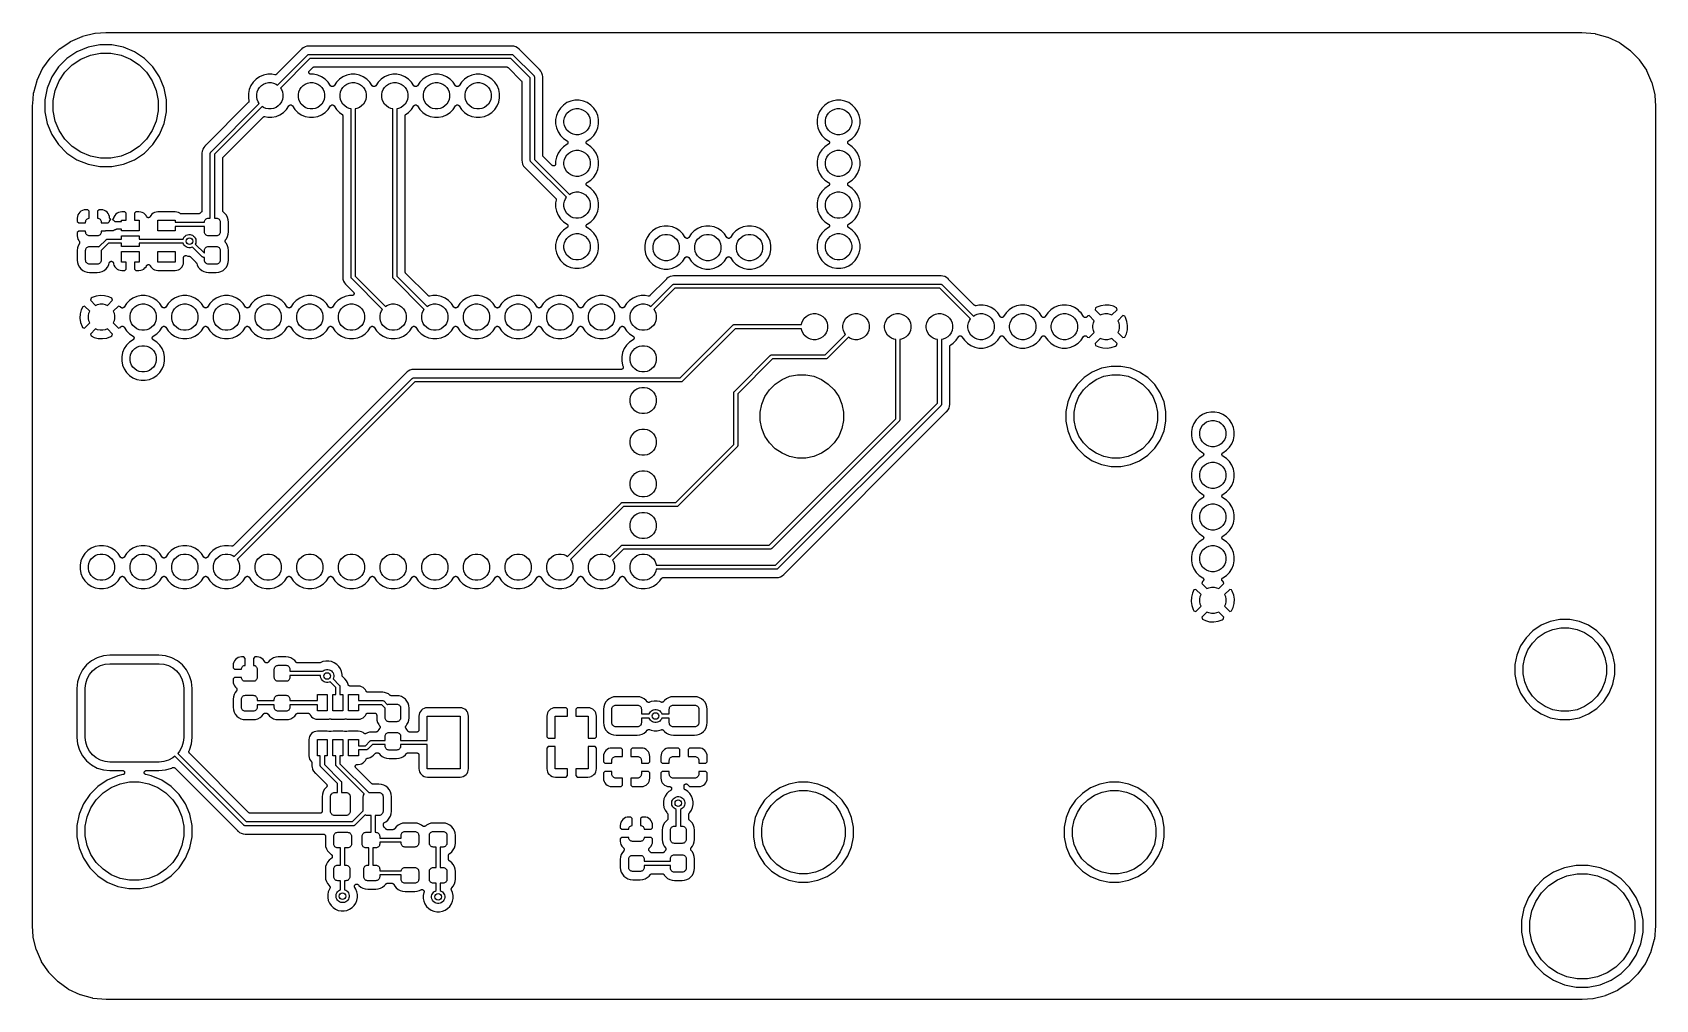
# Model space of a CAD drawing. Extents: x 35.5 to 134.5, y -94.5 to -35.5.
import ezdxf

# ---------------------------------------------------------------- set-up
doc = ezdxf.new("R2010")
doc.units = 0
doc.layers.add('BLACK', color=7, linetype='CONTINUOUS')

msp = doc.modelspace()

# ---------------------------------------------------------------- linework, layer by layer
at = {"layer": 'BLACK', "linetype": 'CONTINUOUS'}
for p, q in [((38.5869, -35.7657), (39.3418, -35.5844)), ((39.3418, -35.5844), (39.3435, -35.584)), ((39.3435, -35.584), (39.3529, -35.5829)), ((39.3529, -35.5829), (39.3622, -35.5813)), ((39.3622, -35.5813), (40.0149, -35.5333)), ((40.0149, -35.5333), (40.0167, -35.5332)), ((40.0167, -35.5332), (40.0205, -35.5334)), ((40.0205, -35.5334), (40.0242, -35.533)), ((40.0242, -35.533), (129.971, -35.533)), ((129.971, -35.533), (129.972, -35.533)), ((129.972, -35.533), (129.977, -35.5335)), ((129.977, -35.5335), (129.982, -35.5335)), ((129.982, -35.5335), (130.779, -35.6047)), ((130.779, -35.6047), (130.781, -35.6048)), ((130.781, -35.6048), (130.791, -35.6069)), ((130.791, -35.6069), (130.802, -35.6087)), ((130.802, -35.6087), (131.545, -35.8122)), ((36.6282, -37.0747), (37.182, -36.538)), ((37.182, -36.538), (37.1833, -36.5368)), ((37.1833, -36.5368), (37.1916, -36.5304)), ((37.1916, -36.5304), (37.1996, -36.5238)), ((37.1996, -36.5238), (37.8396, -36.0937)), ((37.8396, -36.0937), (37.8411, -36.0927)), ((37.8411, -36.0927), (37.8503, -36.0879)), ((37.8503, -36.0879), (37.8594, -36.0828)), ((37.8594, -36.0828), (38.5655, -35.7729)), ((38.9184, -36.4345), (38.2436, -36.714)), ((38.5655, -35.7729), (38.5671, -35.7722)), ((38.5671, -35.7722), (38.5771, -35.7691)), ((38.5771, -35.7691), (38.5869, -35.7657)), ((39.6348, -36.292), (38.9184, -36.4345)), ((40.3652, -36.292), (39.6348, -36.292)), ((41.0816, -36.4345), (40.3652, -36.292)), ((41.7564, -36.714), (41.0816, -36.4345)), ((51.916, -36.5788), (50.4137, -38.0811)), ((51.9194, -36.5747), (51.916, -36.5788)), ((51.9232, -36.5709), (51.9194, -36.5747)), ((51.9244, -36.5696), (51.9232, -36.5709)), ((51.9402, -36.5502), (51.9244, -36.5696)), ((51.9596, -36.5344), (51.9402, -36.5502)), ((52.0366, -36.4711), (51.9596, -36.5344)), ((51.9596, -36.5344), (51.9596, -36.5344)), ((52.1466, -36.4124), (52.0366, -36.4711)), ((52.2659, -36.3762), (52.1466, -36.4124)), ((52.365, -36.3664), (52.2659, -36.3762)), ((52.3651, -36.3664), (52.365, -36.3664)), ((52.39, -36.3639), (52.3651, -36.3664)), ((52.4149, -36.3664), (52.39, -36.3639)), ((52.4202, -36.3664), (52.4149, -36.3664)), ((52.4255, -36.367), (52.4202, -36.3664)), ((52.4273, -36.367), (52.4255, -36.367)), ((64.7127, -36.367), (52.4273, -36.367)), ((64.718, -36.3665), (64.7127, -36.367)), ((64.7234, -36.3665), (64.718, -36.3665)), ((64.7251, -36.3664), (64.7234, -36.3665)), ((64.75, -36.3639), (64.7251, -36.3664)), ((64.7749, -36.3664), (64.75, -36.3639)), ((64.8741, -36.3762), (64.7749, -36.3664)), ((64.7749, -36.3664), (64.7749, -36.3664)), ((64.9934, -36.4124), (64.8741, -36.3762)), ((65.1034, -36.4711), (64.9934, -36.4124)), ((65.1998, -36.5502), (65.1034, -36.4711)), ((65.2156, -36.5696), (65.1998, -36.5502)), ((65.2194, -36.5734), (65.2156, -36.5696)), ((65.2228, -36.5775), (65.2194, -36.5734)), ((65.224, -36.5788), (65.2228, -36.5775)), ((66.4212, -37.776), (65.224, -36.5788)), ((131.545, -35.8122), (131.547, -35.8126)), ((131.547, -35.8126), (131.557, -35.8165)), ((131.557, -35.8165), (131.567, -35.82)), ((131.567, -35.82), (132.263, -36.152)), ((132.263, -36.152), (132.264, -36.1528)), ((132.264, -36.1528), (132.273, -36.1583)), ((132.273, -36.1583), (132.282, -36.1635)), ((132.282, -36.1635), (132.908, -36.6135)), ((36.1635, -37.718), (36.6135, -37.0918)), ((36.6135, -37.0918), (36.6145, -37.0903)), ((36.6145, -37.0903), (36.6215, -37.0826)), ((36.6215, -37.0826), (36.6282, -37.0747)), ((37.6363, -37.1198), (37.1198, -37.6363)), ((37.5144, -37.9601), (37.9601, -37.5144)), ((38.2436, -36.714), (37.6363, -37.1198)), ((37.9601, -37.5144), (38.4842, -37.1642)), ((38.4842, -37.1642), (39.0666, -36.923)), ((39.0666, -36.923), (39.6848, -36.8)), ((39.6848, -36.8), (40.3152, -36.8)), ((40.3152, -36.8), (40.9334, -36.923)), ((40.9334, -36.923), (41.5158, -37.1642)), ((41.5158, -37.1642), (42.0399, -37.5144)), ((42.3637, -37.1198), (41.7564, -36.714)), ((42.0399, -37.5144), (42.4856, -37.9601)), ((42.8802, -37.6363), (42.3637, -37.1198)), ((50.4708, -38.7424), (52.2973, -36.9159)), ((52.4418, -37.125), (50.6476, -38.9192)), ((52.2973, -36.9159), (52.3012, -36.9112)), ((52.3012, -36.9112), (52.3059, -36.9073)), ((52.3059, -36.9073), (52.3202, -36.8956)), ((52.3059, -36.9073), (52.3059, -36.9073)), ((52.3202, -36.8956), (52.3419, -36.884)), ((52.3202, -36.8956), (52.3202, -36.8956)), ((52.3202, -36.8956), (52.3202, -36.8956)), ((52.3419, -36.884), (52.3655, -36.8768)), ((52.3655, -36.8768), (52.3839, -36.875)), ((52.3839, -36.875), (52.39, -36.8744)), ((52.3839, -36.875), (52.3839, -36.875)), ((52.39, -36.8744), (52.3961, -36.875)), ((52.3961, -36.875), (64.7439, -36.875)), ((64.6982, -37.125), (52.4418, -37.125)), ((65.875, -38.3018), (64.6982, -37.125)), ((64.7439, -36.875), (64.75, -36.8744)), ((64.75, -36.8744), (64.7561, -36.875)), ((64.7561, -36.875), (64.7561, -36.875)), ((64.7561, -36.875), (64.7745, -36.8768)), ((64.7745, -36.8768), (64.7981, -36.884)), ((64.7981, -36.884), (64.8198, -36.8956)), ((64.8198, -36.8956), (64.8388, -36.9112)), ((64.8388, -36.9112), (64.8427, -36.916)), ((64.8427, -36.916), (66.0841, -38.1573)), ((132.908, -36.6135), (132.91, -36.6145)), ((132.91, -36.6145), (132.917, -36.6215)), ((132.917, -36.6215), (132.925, -36.6282)), ((132.925, -36.6282), (133.462, -37.182)), ((133.462, -37.182), (133.463, -37.1833)), ((133.463, -37.1833), (133.47, -37.1916)), ((133.47, -37.1916), (133.476, -37.1996)), ((133.476, -37.1996), (133.906, -37.8396)), ((35.6087, -39.1984), (35.8122, -38.4546)), ((35.8122, -38.4546), (35.8126, -38.4529)), ((35.8126, -38.4529), (35.8165, -38.4432)), ((35.8165, -38.4432), (35.82, -38.4334)), ((35.82, -38.4334), (36.152, -37.7374)), ((36.152, -37.7374), (36.1528, -37.7358)), ((36.1528, -37.7358), (36.1583, -37.727)), ((36.1583, -37.727), (36.1635, -37.718)), ((36.714, -38.2436), (36.4345, -38.9184)), ((37.1198, -37.6363), (36.714, -38.2436)), ((36.923, -39.0666), (37.1642, -38.4842)), ((37.1642, -38.4842), (37.5144, -37.9601)), ((42.4856, -37.9601), (42.8358, -38.4842)), ((42.8358, -38.4842), (43.077, -39.0666)), ((43.286, -38.2436), (42.8802, -37.6363)), ((43.5655, -38.9184), (43.286, -38.2436)), ((48.984, -38.5562), (48.8409, -38.7704)), ((49.1662, -38.374), (48.984, -38.5562)), ((49.3804, -38.2309), (49.1662, -38.374)), ((49.6185, -38.1323), (49.3804, -38.2309)), ((49.8712, -38.082), (49.6185, -38.1323)), ((50.1288, -38.082), (49.8712, -38.082)), ((50.2991, -38.1159), (50.1288, -38.082)), ((50.3109, -38.117), (50.2991, -38.1159)), ((50.3226, -38.1183), (50.3109, -38.117)), ((50.3232, -38.1183), (50.3226, -38.1183)), ((50.3238, -38.1183), (50.3232, -38.1183)), ((50.3355, -38.1172), (50.3238, -38.1183)), ((50.3472, -38.1161), (50.3355, -38.1172)), ((50.3478, -38.116), (50.3472, -38.1161)), ((50.3484, -38.1159), (50.3478, -38.116)), ((50.3597, -38.1125), (50.3484, -38.1159)), ((50.371, -38.1092), (50.3597, -38.1125)), ((50.3716, -38.1089), (50.371, -38.1092)), ((50.3722, -38.1088), (50.3716, -38.1089)), ((50.3826, -38.1032), (50.3722, -38.1088)), ((50.3931, -38.0978), (50.3826, -38.1032)), ((50.3935, -38.0974), (50.3931, -38.0978)), ((50.3941, -38.0972), (50.3935, -38.0974)), ((50.4032, -38.0897), (50.3941, -38.0972)), ((50.4124, -38.0824), (50.4032, -38.0897)), ((50.4133, -38.0815), (50.4124, -38.0824)), ((50.4137, -38.0811), (50.4133, -38.0815)), ((50.4133, -38.0815), (50.4133, -38.0815)), ((50.4133, -38.0815), (50.4133, -38.0815)), ((52.3828, -37.9541), (52.3841, -37.942)), ((52.3828, -37.9543), (52.3828, -37.9541)), ((52.3828, -37.9546), (52.3828, -37.9543)), ((52.3839, -37.9666), (52.3828, -37.9546)), ((52.3851, -37.9788), (52.3839, -37.9666)), ((52.3841, -37.942), (52.3853, -37.9299)), ((52.3851, -37.979), (52.3851, -37.9788)), ((52.3851, -37.9792), (52.3851, -37.979)), ((52.3886, -37.9909), (52.3851, -37.9792)), ((52.3853, -37.9299), (52.3854, -37.9297)), ((52.3854, -37.9295), (52.389, -37.9177)), ((52.3854, -37.9297), (52.3854, -37.9295)), ((52.3921, -38.0026), (52.3886, -37.9909)), ((52.389, -37.9177), (52.3926, -37.9062)), ((52.3922, -38.0028), (52.3921, -38.0026)), ((52.3922, -38.003), (52.3922, -38.0028)), ((52.3979, -38.0138), (52.3922, -38.003)), ((52.3926, -37.9062), (52.3927, -37.906)), ((52.3927, -37.9058), (52.3986, -37.8949)), ((52.3927, -37.906), (52.3927, -37.9058)), ((52.4035, -38.0245), (52.3979, -38.0138)), ((52.3986, -37.8949), (52.4043, -37.8844)), ((52.4037, -38.0247), (52.4035, -38.0245)), ((52.4038, -38.0249), (52.4037, -38.0247)), ((52.4115, -38.0344), (52.4038, -38.0249)), ((52.4043, -37.8844), (52.4044, -37.8842)), ((52.4044, -37.8842), (52.4045, -37.884)), ((52.4045, -37.884), (52.4123, -37.8746)), ((52.4191, -38.0439), (52.4115, -38.0344)), ((52.4123, -37.8746), (52.42, -37.8652)), ((52.4192, -38.044), (52.4191, -38.0439)), ((52.4194, -38.0442), (52.4192, -38.044)), ((52.4288, -38.052), (52.4194, -38.0442)), ((52.42, -37.8652), (52.615, -37.6702)), ((52.4381, -38.0598), (52.4288, -38.052)), ((52.4382, -38.0599), (52.4381, -38.0598)), ((52.4384, -38.06), (52.4382, -38.0599)), ((52.4491, -38.0659), (52.4384, -38.06)), ((52.4598, -38.0717), (52.4491, -38.0659)), ((52.46, -38.0718), (52.4598, -38.0717)), ((52.4602, -38.0719), (52.46, -38.0718)), ((52.4717, -38.0755), (52.4602, -38.0719)), ((52.4834, -38.0792), (52.4717, -38.0755)), ((52.4836, -38.0793), (52.4834, -38.0792)), ((52.4838, -38.0793), (52.4836, -38.0793)), ((52.4958, -38.0806), (52.4838, -38.0793)), ((52.508, -38.082), (52.4958, -38.0806)), ((52.5085, -38.082), (52.508, -38.082)), ((52.5098, -38.082), (52.5085, -38.082)), ((52.5085, -38.082), (52.5085, -38.082)), ((52.5085, -38.082), (52.5085, -38.082)), ((52.6688, -38.082), (52.5098, -38.082)), ((52.615, -37.6702), (52.6153, -37.6699)), ((52.6153, -37.6699), (52.6163, -37.669)), ((52.6153, -37.6699), (52.6153, -37.6699)), ((52.6153, -37.6699), (52.6153, -37.6699)), ((52.6163, -37.669), (52.6255, -37.6616)), ((52.6255, -37.6616), (52.6345, -37.6542)), ((52.6345, -37.6542), (52.6351, -37.6539)), ((52.6351, -37.6539), (52.6356, -37.6535)), ((52.6356, -37.6535), (52.6461, -37.6481)), ((52.6461, -37.6481), (52.6564, -37.6426)), ((52.6564, -37.6426), (52.657, -37.6424)), ((52.657, -37.6424), (52.6576, -37.6421)), ((52.6576, -37.6421), (52.6689, -37.6388)), ((52.9215, -38.1323), (52.6688, -38.082)), ((52.6689, -37.6388), (52.6801, -37.6354)), ((52.6801, -37.6354), (52.6808, -37.6354)), ((52.6808, -37.6354), (52.6814, -37.6352)), ((52.6814, -37.6352), (52.6931, -37.6341)), ((52.6931, -37.6341), (52.7048, -37.633)), ((52.7048, -37.633), (64.4352, -37.633)), ((53.1596, -38.2309), (52.9215, -38.1323)), ((53.3738, -38.374), (53.1596, -38.2309)), ((53.556, -38.5562), (53.3738, -38.374)), ((53.7044, -38.7783), (53.556, -38.5562)), ((54.064, -38.5562), (53.9156, -38.7783)), ((54.2462, -38.374), (54.064, -38.5562)), ((54.4604, -38.2309), (54.2462, -38.374)), ((54.6985, -38.1323), (54.4604, -38.2309)), ((54.9512, -38.082), (54.6985, -38.1323)), ((55.2088, -38.082), (54.9512, -38.082)), ((55.4615, -38.1323), (55.2088, -38.082)), ((55.6996, -38.2309), (55.4615, -38.1323)), ((55.9138, -38.374), (55.6996, -38.2309)), ((56.096, -38.5562), (55.9138, -38.374)), ((56.2444, -38.7783), (56.096, -38.5562)), ((56.604, -38.5562), (56.4556, -38.7783)), ((56.7862, -38.374), (56.604, -38.5562)), ((57.0004, -38.2309), (56.7862, -38.374)), ((57.2385, -38.1323), (57.0004, -38.2309)), ((57.4912, -38.082), (57.2385, -38.1323)), ((57.7488, -38.082), (57.4912, -38.082)), ((58.0015, -38.1323), (57.7488, -38.082)), ((58.2396, -38.2309), (58.0015, -38.1323)), ((58.4538, -38.374), (58.2396, -38.2309)), ((58.636, -38.5562), (58.4538, -38.374)), ((58.7844, -38.7783), (58.636, -38.5562)), ((59.144, -38.5562), (58.9956, -38.7783)), ((59.3262, -38.374), (59.144, -38.5562)), ((59.5404, -38.2309), (59.3262, -38.374)), ((59.7785, -38.1323), (59.5404, -38.2309)), ((60.0312, -38.082), (59.7785, -38.1323)), ((60.2888, -38.082), (60.0312, -38.082)), ((60.5415, -38.1323), (60.2888, -38.082)), ((60.7796, -38.2309), (60.5415, -38.1323)), ((60.9938, -38.374), (60.7796, -38.2309)), ((61.176, -38.5562), (60.9938, -38.374)), ((61.3244, -38.7783), (61.176, -38.5562)), ((61.684, -38.5562), (61.5356, -38.7783)), ((61.8662, -38.374), (61.684, -38.5562)), ((62.0804, -38.2309), (61.8662, -38.374)), ((62.3185, -38.1323), (62.0804, -38.2309)), ((62.5712, -38.082), (62.3185, -38.1323)), ((62.8288, -38.082), (62.5712, -38.082)), ((63.0815, -38.1323), (62.8288, -38.082)), ((63.3196, -38.2309), (63.0815, -38.1323)), ((63.5338, -38.374), (63.3196, -38.2309)), ((63.716, -38.5562), (63.5338, -38.374)), ((63.8591, -38.7704), (63.716, -38.5562)), ((64.4352, -37.633), (64.4356, -37.633)), ((64.4356, -37.633), (64.4356, -37.633)), ((64.4356, -37.633), (64.4357, -37.633)), ((64.4357, -37.633), (64.437, -37.633)), ((64.437, -37.633), (64.4486, -37.6343)), ((64.4486, -37.6343), (64.4603, -37.6355)), ((64.4603, -37.6355), (64.4609, -37.6357)), ((64.4609, -37.6357), (64.4616, -37.6358)), ((64.4616, -37.6358), (64.4728, -37.6393)), ((64.4728, -37.6393), (64.484, -37.6428)), ((64.484, -37.6428), (64.4846, -37.6431)), ((64.4846, -37.6431), (64.4852, -37.6433)), ((64.4852, -37.6433), (64.4955, -37.6489)), ((64.4955, -37.6489), (64.5058, -37.6545)), ((64.5058, -37.6545), (64.5064, -37.6549)), ((64.5064, -37.6549), (64.507, -37.6552)), ((64.507, -37.6552), (64.5159, -37.6627)), ((64.5159, -37.6627), (64.525, -37.6702)), ((64.525, -37.6702), (65.3298, -38.475)), ((65.3298, -38.475), (65.3301, -38.4753)), ((65.3301, -38.4753), (65.3301, -38.4753)), ((65.3301, -38.4753), (65.3301, -38.4753)), ((65.3301, -38.4753), (65.331, -38.4763)), ((65.331, -38.4763), (65.3384, -38.4854)), ((65.3384, -38.4854), (65.3458, -38.4945)), ((65.3458, -38.4945), (65.3461, -38.4951)), ((65.3461, -38.4951), (65.3465, -38.4956)), ((65.3465, -38.4956), (65.3519, -38.506)), ((65.3519, -38.506), (65.3574, -38.5164)), ((65.3574, -38.5164), (65.3576, -38.517)), ((65.3576, -38.517), (65.3579, -38.5176)), ((65.3579, -38.5176), (65.3612, -38.5289)), ((65.3612, -38.5289), (65.3646, -38.5401)), ((65.3646, -38.5401), (65.3646, -38.5408)), ((65.3646, -38.5408), (65.3648, -38.5414)), ((65.3648, -38.5414), (65.3659, -38.5531)), ((65.3659, -38.5531), (65.367, -38.5648)), ((65.367, -38.5648), (65.367, -43.2827)), ((65.875, -43.3139), (65.875, -38.3018)), ((66.0841, -38.1573), (66.0888, -38.1612)), ((66.0888, -38.1612), (66.0927, -38.1659)), ((66.0927, -38.1659), (66.1044, -38.1802)), ((66.1044, -38.1802), (66.1139, -38.1978)), ((66.1139, -38.1978), (66.116, -38.2019)), ((66.116, -38.2019), (66.1232, -38.2255)), ((66.1232, -38.2255), (66.125, -38.2439)), ((66.125, -38.2439), (66.125, -38.2439)), ((66.125, -38.2439), (66.1256, -38.25)), ((66.1256, -38.25), (66.125, -38.2561)), ((66.125, -38.2561), (66.125, -43.2682)), ((66.4253, -37.7794), (66.4212, -37.776)), ((66.4291, -37.7832), (66.4253, -37.7794)), ((66.4304, -37.7844), (66.4291, -37.7832)), ((66.4498, -37.8002), (66.4304, -37.7844)), ((66.4656, -37.8196), (66.4498, -37.8002)), ((66.5289, -37.8966), (66.4656, -37.8196)), ((66.5661, -37.9663), (66.5289, -37.8966)), ((66.5876, -38.0066), (66.5661, -37.9663)), ((66.6238, -38.1259), (66.5876, -38.0066)), ((66.6336, -38.225), (66.6238, -38.1259)), ((66.633, -38.2856), (66.6336, -38.2802)), ((66.633, -38.2873), (66.633, -38.2856)), ((66.633, -43.0052), (66.633, -38.2873)), ((66.6336, -38.2251), (66.6336, -38.225)), ((66.6361, -38.25), (66.6336, -38.2251)), ((66.6336, -38.2749), (66.6361, -38.25)), ((66.6336, -38.2802), (66.6336, -38.2749)), ((133.906, -37.8396), (133.907, -37.8411)), ((133.907, -37.8411), (133.912, -37.8503)), ((133.912, -37.8503), (133.917, -37.8594)), ((133.917, -37.8594), (134.227, -38.5655)), ((134.227, -38.5655), (134.228, -38.5671)), ((134.228, -38.5671), (134.231, -38.5771)), ((134.231, -38.5771), (134.234, -38.5869)), ((35.5698, -39.611), (35.6047, -39.2206)), ((35.6047, -39.2206), (35.6048, -39.2189)), ((35.6048, -39.2189), (35.6069, -39.2086)), ((35.6069, -39.2086), (35.6087, -39.1984)), ((36.4345, -38.9184), (36.292, -39.6348)), ((36.8, -39.6848), (36.923, -39.0666)), ((43.077, -39.0666), (43.2, -39.6848)), ((43.708, -39.6348), (43.5655, -38.9184)), ((48.7423, -39.0085), (48.692, -39.2612)), ((48.692, -39.2612), (48.692, -39.5188)), ((48.692, -39.5188), (48.7259, -39.6891)), ((48.8409, -38.7704), (48.7423, -39.0085)), ((49.2, -39.3112), (49.2307, -39.1566)), ((49.2, -39.4688), (49.2, -39.3112)), ((49.2307, -39.6234), (49.2, -39.4688)), ((49.2307, -39.1566), (49.291, -39.0111)), ((49.291, -39.0111), (49.3786, -38.88)), ((49.3786, -38.88), (49.49, -38.7686)), ((49.49, -38.7686), (49.6211, -38.681)), ((49.6211, -38.681), (49.7666, -38.6207)), ((49.7666, -38.6207), (49.9212, -38.59)), ((49.9212, -38.59), (50.0788, -38.59)), ((50.0788, -38.59), (50.2334, -38.6207)), ((50.2334, -38.6207), (50.3789, -38.681)), ((50.3789, -38.681), (50.4708, -38.7424)), ((50.6476, -38.9192), (50.709, -39.0111)), ((50.709, -39.0111), (50.7693, -39.1566)), ((50.7693, -39.1566), (50.8, -39.3112)), ((50.8, -39.4688), (50.7693, -39.6234)), ((50.8, -39.3112), (50.8, -39.4688)), ((51.74, -39.3112), (51.7707, -39.1566)), ((51.74, -39.4688), (51.74, -39.3112)), ((51.7707, -39.6234), (51.74, -39.4688)), ((51.7707, -39.1566), (51.831, -39.0111)), ((51.831, -39.0111), (51.9186, -38.88)), ((51.9186, -38.88), (52.03, -38.7686)), ((52.03, -38.7686), (52.1611, -38.681)), ((52.1611, -38.681), (52.3066, -38.6207)), ((52.3066, -38.6207), (52.4612, -38.59)), ((52.4612, -38.59), (52.6188, -38.59)), ((52.6188, -38.59), (52.7734, -38.6207)), ((52.7734, -38.6207), (52.9189, -38.681)), ((52.9189, -38.681), (53.05, -38.7686)), ((53.05, -38.7686), (53.1614, -38.88)), ((53.1614, -38.88), (53.249, -39.0111)), ((53.249, -39.0111), (53.3093, -39.1566)), ((53.3093, -39.1566), (53.34, -39.3112)), ((53.34, -39.4688), (53.3093, -39.6234)), ((53.34, -39.3112), (53.34, -39.4688)), ((53.7121, -38.7876), (53.7044, -38.7783)), ((53.7197, -38.797), (53.7121, -38.7876)), ((53.7199, -38.7972), (53.7197, -38.797)), ((53.7201, -38.7975), (53.7199, -38.7972)), ((53.7294, -38.8051), (53.7201, -38.7975)), ((53.7387, -38.8129), (53.7294, -38.8051)), ((53.739, -38.813), (53.7387, -38.8129)), ((53.7393, -38.8132), (53.739, -38.813)), ((53.7499, -38.8189), (53.7393, -38.8132)), ((53.7605, -38.8247), (53.7499, -38.8189)), ((53.7608, -38.8248), (53.7605, -38.8247)), ((53.7611, -38.825), (53.7608, -38.8248)), ((53.7727, -38.8285), (53.7611, -38.825)), ((53.7841, -38.8321), (53.7727, -38.8285)), ((53.7845, -38.8321), (53.7841, -38.8321)), ((53.7848, -38.8322), (53.7845, -38.8321)), ((53.7969, -38.8335), (53.7848, -38.8322)), ((53.8088, -38.8348), (53.7969, -38.8335)), ((53.8091, -38.8347), (53.8088, -38.8348)), ((53.8094, -38.8348), (53.8091, -38.8347)), ((53.8215, -38.8336), (53.8094, -38.8348)), ((53.8335, -38.8326), (53.8215, -38.8336)), ((53.8338, -38.8325), (53.8335, -38.8326)), ((53.8341, -38.8324), (53.8338, -38.8325)), ((53.8459, -38.829), (53.8341, -38.8324)), ((53.8573, -38.8256), (53.8459, -38.829)), ((53.8576, -38.8255), (53.8573, -38.8256)), ((53.8579, -38.8254), (53.8576, -38.8255)), ((53.8686, -38.8197), (53.8579, -38.8254)), ((53.8793, -38.8142), (53.8686, -38.8197)), ((53.8795, -38.814), (53.8793, -38.8142)), ((53.8798, -38.8138), (53.8795, -38.814)), ((53.8891, -38.8063), (53.8798, -38.8138)), ((53.8986, -38.7987), (53.8891, -38.8063)), ((53.8988, -38.7985), (53.8986, -38.7987)), ((53.8991, -38.7983), (53.8988, -38.7985)), ((53.9067, -38.7892), (53.8991, -38.7983)), ((53.9146, -38.7798), (53.9067, -38.7892)), ((53.915, -38.7793), (53.9146, -38.7798)), ((53.9156, -38.7783), (53.915, -38.7792)), ((53.915, -38.7792), (53.915, -38.7792)), ((53.915, -38.7792), (53.915, -38.7793)), ((54.28, -39.3112), (54.3107, -39.1566)), ((54.28, -39.4688), (54.28, -39.3112)), ((54.3107, -39.6234), (54.28, -39.4688)), ((54.3107, -39.1566), (54.371, -39.0111)), ((54.371, -39.0111), (54.4586, -38.88)), ((54.4586, -38.88), (54.57, -38.7686)), ((54.57, -38.7686), (54.7011, -38.681)), ((54.7011, -38.681), (54.8466, -38.6207)), ((54.8466, -38.6207), (55.0012, -38.59)), ((55.0012, -38.59), (55.1588, -38.59)), ((55.1588, -38.59), (55.3134, -38.6207)), ((55.3134, -38.6207), (55.4589, -38.681)), ((55.4589, -38.681), (55.59, -38.7686)), ((55.59, -38.7686), (55.7014, -38.88)), ((55.7014, -38.88), (55.789, -39.0111)), ((55.789, -39.0111), (55.8493, -39.1566)), ((55.8493, -39.1566), (55.88, -39.3112)), ((55.88, -39.4688), (55.8493, -39.6234)), ((55.88, -39.3112), (55.88, -39.4688)), ((56.2521, -38.7876), (56.2444, -38.7783)), ((56.2597, -38.797), (56.2521, -38.7876)), ((56.2599, -38.7972), (56.2597, -38.797)), ((56.2601, -38.7975), (56.2599, -38.7972)), ((56.2694, -38.8051), (56.2601, -38.7975)), ((56.2787, -38.8129), (56.2694, -38.8051)), ((56.279, -38.813), (56.2787, -38.8129)), ((56.2793, -38.8132), (56.279, -38.813)), ((56.2899, -38.8189), (56.2793, -38.8132)), ((56.3005, -38.8247), (56.2899, -38.8189)), ((56.3008, -38.8248), (56.3005, -38.8247)), ((56.3011, -38.825), (56.3008, -38.8248)), ((56.3127, -38.8285), (56.3011, -38.825)), ((56.3241, -38.8321), (56.3127, -38.8285)), ((56.3245, -38.8321), (56.3241, -38.8321)), ((56.3248, -38.8322), (56.3245, -38.8321)), ((56.3369, -38.8335), (56.3248, -38.8322)), ((56.3488, -38.8348), (56.3369, -38.8335)), ((56.3491, -38.8347), (56.3488, -38.8348)), ((56.3494, -38.8348), (56.3491, -38.8347)), ((56.3615, -38.8336), (56.3494, -38.8348)), ((56.3735, -38.8326), (56.3615, -38.8336)), ((56.3738, -38.8325), (56.3735, -38.8326)), ((56.3741, -38.8324), (56.3738, -38.8325)), ((56.3859, -38.829), (56.3741, -38.8324)), ((56.3973, -38.8256), (56.3859, -38.829)), ((56.3976, -38.8255), (56.3973, -38.8256)), ((56.3979, -38.8254), (56.3976, -38.8255)), ((56.4086, -38.8197), (56.3979, -38.8254)), ((56.4193, -38.8142), (56.4086, -38.8197)), ((56.4195, -38.814), (56.4193, -38.8142)), ((56.4198, -38.8138), (56.4195, -38.814)), ((56.4291, -38.8063), (56.4198, -38.8138)), ((56.4386, -38.7987), (56.4291, -38.8063)), ((56.4388, -38.7985), (56.4386, -38.7987)), ((56.4391, -38.7983), (56.4388, -38.7985)), ((56.4467, -38.7892), (56.4391, -38.7983)), ((56.4546, -38.7798), (56.4467, -38.7892)), ((56.455, -38.7793), (56.4546, -38.7798)), ((56.4556, -38.7783), (56.455, -38.7792)), ((56.455, -38.7792), (56.455, -38.7792)), ((56.455, -38.7792), (56.455, -38.7793)), ((56.82, -39.3112), (56.8507, -39.1566)), ((56.82, -39.4688), (56.82, -39.3112)), ((56.8507, -39.6234), (56.82, -39.4688)), ((56.8507, -39.1566), (56.911, -39.0111)), ((56.911, -39.0111), (56.9986, -38.88)), ((56.9986, -38.88), (57.11, -38.7686)), ((57.11, -38.7686), (57.2411, -38.681)), ((57.2411, -38.681), (57.3866, -38.6207)), ((57.3866, -38.6207), (57.5412, -38.59)), ((57.5412, -38.59), (57.6988, -38.59)), ((57.6988, -38.59), (57.8534, -38.6207)), ((57.8534, -38.6207), (57.9989, -38.681)), ((57.9989, -38.681), (58.13, -38.7686)), ((58.13, -38.7686), (58.2414, -38.88)), ((58.2414, -38.88), (58.329, -39.0111)), ((58.329, -39.0111), (58.3893, -39.1566)), ((58.3893, -39.1566), (58.42, -39.3112)), ((58.42, -39.4688), (58.3893, -39.6234)), ((58.42, -39.3112), (58.42, -39.4688)), ((58.7921, -38.7876), (58.7844, -38.7783)), ((58.7997, -38.797), (58.7921, -38.7876)), ((58.7999, -38.7972), (58.7997, -38.797)), ((58.8001, -38.7975), (58.7999, -38.7972)), ((58.8094, -38.8051), (58.8001, -38.7975)), ((58.8187, -38.8129), (58.8094, -38.8051)), ((58.819, -38.813), (58.8187, -38.8129)), ((58.8193, -38.8132), (58.819, -38.813)), ((58.8299, -38.8189), (58.8193, -38.8132)), ((58.8405, -38.8247), (58.8299, -38.8189)), ((58.8408, -38.8248), (58.8405, -38.8247)), ((58.8411, -38.825), (58.8408, -38.8248)), ((58.8527, -38.8285), (58.8411, -38.825)), ((58.8641, -38.8321), (58.8527, -38.8285)), ((58.8645, -38.8321), (58.8641, -38.8321)), ((58.8648, -38.8322), (58.8645, -38.8321)), ((58.8769, -38.8335), (58.8648, -38.8322)), ((58.8888, -38.8348), (58.8769, -38.8335)), ((58.8891, -38.8347), (58.8888, -38.8348)), ((58.8894, -38.8348), (58.8891, -38.8347)), ((58.9015, -38.8336), (58.8894, -38.8348)), ((58.9135, -38.8326), (58.9015, -38.8336)), ((58.9138, -38.8325), (58.9135, -38.8326)), ((58.9141, -38.8324), (58.9138, -38.8325)), ((58.9259, -38.829), (58.9141, -38.8324)), ((58.9373, -38.8256), (58.9259, -38.829)), ((58.9376, -38.8255), (58.9373, -38.8256)), ((58.9379, -38.8254), (58.9376, -38.8255)), ((58.9486, -38.8197), (58.9379, -38.8254)), ((58.9593, -38.8142), (58.9486, -38.8197)), ((58.9595, -38.814), (58.9593, -38.8142)), ((58.9598, -38.8138), (58.9595, -38.814)), ((58.9691, -38.8063), (58.9598, -38.8138)), ((58.9786, -38.7987), (58.9691, -38.8063)), ((58.9788, -38.7985), (58.9786, -38.7987)), ((58.9791, -38.7983), (58.9788, -38.7985)), ((58.9867, -38.7892), (58.9791, -38.7983)), ((58.9946, -38.7798), (58.9867, -38.7892)), ((58.995, -38.7793), (58.9946, -38.7798)), ((58.9956, -38.7783), (58.995, -38.7792)), ((58.995, -38.7792), (58.995, -38.7792)), ((58.995, -38.7792), (58.995, -38.7793)), ((59.36, -39.3112), (59.3907, -39.1566)), ((59.36, -39.4688), (59.36, -39.3112)), ((59.3907, -39.6234), (59.36, -39.4688)), ((59.3907, -39.1566), (59.451, -39.0111)), ((59.451, -39.0111), (59.5386, -38.88)), ((59.5386, -38.88), (59.65, -38.7686)), ((59.65, -38.7686), (59.7811, -38.681)), ((59.7811, -38.681), (59.9266, -38.6207)), ((59.9266, -38.6207), (60.0812, -38.59)), ((60.0812, -38.59), (60.2388, -38.59)), ((60.2388, -38.59), (60.3934, -38.6207)), ((60.3934, -38.6207), (60.5389, -38.681)), ((60.5389, -38.681), (60.67, -38.7686)), ((60.67, -38.7686), (60.7814, -38.88)), ((60.7814, -38.88), (60.869, -39.0111)), ((60.869, -39.0111), (60.9293, -39.1566)), ((60.9293, -39.1566), (60.96, -39.3112)), ((60.96, -39.4688), (60.9293, -39.6234)), ((60.96, -39.3112), (60.96, -39.4688)), ((61.3321, -38.7876), (61.3244, -38.7783)), ((61.3397, -38.797), (61.3321, -38.7876)), ((61.3399, -38.7972), (61.3397, -38.797)), ((61.3401, -38.7975), (61.3399, -38.7972)), ((61.3494, -38.8051), (61.3401, -38.7975)), ((61.3587, -38.8129), (61.3494, -38.8051)), ((61.359, -38.813), (61.3587, -38.8129)), ((61.3593, -38.8132), (61.359, -38.813)), ((61.3699, -38.8189), (61.3593, -38.8132)), ((61.3805, -38.8247), (61.3699, -38.8189)), ((61.3808, -38.8248), (61.3805, -38.8247)), ((61.3811, -38.825), (61.3808, -38.8248)), ((61.3927, -38.8285), (61.3811, -38.825)), ((61.4041, -38.8321), (61.3927, -38.8285)), ((61.4045, -38.8321), (61.4041, -38.8321)), ((61.4048, -38.8322), (61.4045, -38.8321)), ((61.4169, -38.8335), (61.4048, -38.8322)), ((61.4288, -38.8348), (61.4169, -38.8335)), ((61.4291, -38.8347), (61.4288, -38.8348)), ((61.4294, -38.8348), (61.4291, -38.8347)), ((61.4415, -38.8336), (61.4294, -38.8348)), ((61.4535, -38.8326), (61.4415, -38.8336)), ((61.4538, -38.8325), (61.4535, -38.8326)), ((61.4541, -38.8324), (61.4538, -38.8325)), ((61.4659, -38.829), (61.4541, -38.8324)), ((61.4773, -38.8256), (61.4659, -38.829)), ((61.4776, -38.8255), (61.4773, -38.8256)), ((61.4779, -38.8254), (61.4776, -38.8255)), ((61.4886, -38.8197), (61.4779, -38.8254)), ((61.4993, -38.8142), (61.4886, -38.8197)), ((61.4995, -38.814), (61.4993, -38.8142)), ((61.4998, -38.8138), (61.4995, -38.814)), ((61.5091, -38.8063), (61.4998, -38.8138)), ((61.5186, -38.7987), (61.5091, -38.8063)), ((61.5188, -38.7985), (61.5186, -38.7987)), ((61.5191, -38.7983), (61.5188, -38.7985)), ((61.5267, -38.7892), (61.5191, -38.7983)), ((61.5346, -38.7798), (61.5267, -38.7892)), ((61.535, -38.7793), (61.5346, -38.7798)), ((61.5356, -38.7783), (61.535, -38.7792)), ((61.535, -38.7792), (61.535, -38.7792)), ((61.535, -38.7792), (61.535, -38.7793)), ((61.9, -39.3112), (61.9307, -39.1566)), ((61.9, -39.4688), (61.9, -39.3112)), ((61.9307, -39.6234), (61.9, -39.4688)), ((61.9307, -39.1566), (61.991, -39.0111)), ((61.991, -39.0111), (62.0786, -38.88)), ((62.0786, -38.88), (62.19, -38.7686)), ((62.19, -38.7686), (62.3211, -38.681)), ((62.3211, -38.681), (62.4666, -38.6207)), ((62.4666, -38.6207), (62.6212, -38.59)), ((62.6212, -38.59), (62.7788, -38.59)), ((62.7788, -38.59), (62.9334, -38.6207)), ((62.9334, -38.6207), (63.0789, -38.681)), ((63.0789, -38.681), (63.21, -38.7686)), ((63.21, -38.7686), (63.3214, -38.88)), ((63.3214, -38.88), (63.409, -39.0111)), ((63.409, -39.0111), (63.4693, -39.1566)), ((63.4693, -39.1566), (63.5, -39.3112)), ((63.5, -39.4688), (63.4693, -39.6234)), ((63.5, -39.3112), (63.5, -39.4688)), ((63.9577, -39.0085), (63.8591, -38.7704)), ((64.008, -39.2612), (63.9577, -39.0085)), ((63.9577, -39.7715), (64.008, -39.5188)), ((64.008, -39.5188), (64.008, -39.2612)), ((134.234, -38.5869), (134.416, -39.3418)), ((134.416, -39.3418), (134.416, -39.3435)), ((134.416, -39.3435), (134.417, -39.3529)), ((134.417, -39.3529), (134.419, -39.3622)), ((134.419, -39.3622), (134.467, -40.0149)), ((35.533, -40.0276), (35.5335, -40.0229)), ((35.533, -40.0294), (35.533, -40.0276)), ((35.533, -89.9758), (35.533, -40.0294)), ((35.5335, -40.0181), (35.5698, -39.611)), ((35.5335, -40.0229), (35.5335, -40.0181)), ((35.5698, -39.611), (35.5698, -39.611)), ((36.292, -39.6348), (36.292, -40.3652)), ((36.292, -40.3652), (36.4345, -41.0816)), ((36.8, -40.3152), (36.8, -39.6848)), ((36.923, -40.9334), (36.8, -40.3152)), ((43.2, -40.3152), (43.077, -40.9334)), ((43.2, -39.6848), (43.2, -40.3152)), ((43.5655, -41.0816), (43.708, -40.3652)), ((43.708, -40.3652), (43.708, -39.6348)), ((48.6911, -39.8037), (46.0788, -42.416)), ((46.4159, -42.7973), (49.3524, -39.8608)), ((49.5292, -40.0376), (46.625, -42.9418)), ((48.6986, -39.7946), (48.6911, -39.8037)), ((48.7062, -39.7855), (48.6986, -39.7946)), ((48.7065, -39.785), (48.7062, -39.7855)), ((48.7068, -39.7845), (48.7065, -39.785)), ((48.7124, -39.7741), (48.7068, -39.7845)), ((48.7181, -39.7638), (48.7124, -39.7741)), ((48.7183, -39.7632), (48.7181, -39.7638)), ((48.7186, -39.7627), (48.7183, -39.7632)), ((48.722, -39.7514), (48.7186, -39.7627)), ((48.7256, -39.7402), (48.722, -39.7514)), ((48.7258, -39.739), (48.7256, -39.7396)), ((48.7256, -39.7396), (48.7256, -39.7402)), ((48.727, -39.7273), (48.7258, -39.739)), ((48.7259, -39.6891), (48.726, -39.6896)), ((48.726, -39.6896), (48.726, -39.6897)), ((48.726, -39.6897), (48.726, -39.6897)), ((48.726, -39.6897), (48.7262, -39.6908)), ((48.7262, -39.6908), (48.7272, -39.7027)), ((48.7283, -39.7155), (48.727, -39.7273)), ((48.7272, -39.7027), (48.7283, -39.7143)), ((48.7283, -39.7143), (48.7282, -39.7149)), ((48.7282, -39.7149), (48.7283, -39.7155)), ((49.291, -39.7689), (49.2307, -39.6234)), ((49.3524, -39.8608), (49.291, -39.7689)), ((49.6211, -40.099), (49.5292, -40.0376)), ((49.7666, -40.1593), (49.6211, -40.099)), ((49.9212, -40.19), (49.7666, -40.1593)), ((50.0788, -40.19), (49.9212, -40.19)), ((50.2334, -40.1593), (50.0788, -40.19)), ((50.3789, -40.099), (50.2334, -40.1593)), ((50.51, -40.0114), (50.3789, -40.099)), ((50.3815, -40.6477), (50.6196, -40.5491)), ((50.6214, -39.9), (50.51, -40.0114)), ((50.6196, -40.5491), (50.8338, -40.406)), ((50.709, -39.7689), (50.6214, -39.9)), ((50.7693, -39.6234), (50.709, -39.7689)), ((50.8338, -40.406), (51.016, -40.2238)), ((51.016, -40.2238), (51.1644, -40.0017)), ((51.1644, -40.0017), (51.165, -40.0008)), ((51.165, -40.0007), (51.1654, -40.0002)), ((51.165, -40.0008), (51.165, -40.0007)), ((51.165, -40.0008), (51.165, -40.0008)), ((51.1654, -40.0002), (51.1733, -39.9909)), ((51.1733, -39.9909), (51.1809, -39.9817)), ((51.1809, -39.9817), (51.1812, -39.9815)), ((51.1812, -39.9815), (51.1814, -39.9813)), ((51.1814, -39.9813), (51.1909, -39.9737)), ((51.1909, -39.9737), (51.2002, -39.9662)), ((51.2002, -39.9662), (51.2005, -39.966)), ((51.2005, -39.966), (51.2007, -39.9658)), ((51.2007, -39.9658), (51.2115, -39.9602)), ((51.2115, -39.9602), (51.2221, -39.9546)), ((51.2221, -39.9546), (51.2224, -39.9545)), ((51.2224, -39.9545), (51.2227, -39.9544)), ((51.2227, -39.9544), (51.2343, -39.951)), ((51.2343, -39.951), (51.2459, -39.9476)), ((51.2459, -39.9476), (51.2462, -39.9475)), ((51.2462, -39.9475), (51.2465, -39.9474)), ((51.2465, -39.9474), (51.2585, -39.9464)), ((51.2585, -39.9464), (51.2706, -39.9452)), ((51.2706, -39.9452), (51.2709, -39.9453)), ((51.2709, -39.9453), (51.2712, -39.9452)), ((51.2712, -39.9452), (51.2832, -39.9465)), ((51.2832, -39.9465), (51.2952, -39.9478)), ((51.2952, -39.9478), (51.2955, -39.9479)), ((51.2955, -39.9479), (51.2959, -39.9479)), ((51.2959, -39.9479), (51.3073, -39.9515)), ((51.3073, -39.9515), (51.3189, -39.955)), ((51.3189, -39.955), (51.3192, -39.9552)), ((51.3192, -39.9552), (51.3195, -39.9553)), ((51.3195, -39.9553), (51.3302, -39.9611)), ((51.3302, -39.9611), (51.3407, -39.9668)), ((51.3407, -39.9668), (51.341, -39.967)), ((51.341, -39.967), (51.3413, -39.9671)), ((51.3413, -39.9671), (51.3507, -39.975)), ((51.3507, -39.975), (51.3599, -39.9825)), ((51.3599, -39.9825), (51.3601, -39.9828)), ((51.3601, -39.9828), (51.3603, -39.983)), ((51.3603, -39.983), (51.368, -39.9925)), ((51.368, -39.9925), (51.3756, -40.0017)), ((51.3756, -40.0017), (51.524, -40.2238)), ((51.524, -40.2238), (51.7062, -40.406)), ((51.7062, -40.406), (51.9204, -40.5491)), ((51.831, -39.7689), (51.7707, -39.6234)), ((51.9186, -39.9), (51.831, -39.7689)), ((52.03, -40.0114), (51.9186, -39.9)), ((51.9204, -40.5491), (52.1585, -40.6477)), ((52.1611, -40.099), (52.03, -40.0114)), ((52.3066, -40.1593), (52.1611, -40.099)), ((52.4612, -40.19), (52.3066, -40.1593)), ((52.6188, -40.19), (52.4612, -40.19)), ((52.7734, -40.1593), (52.6188, -40.19)), ((52.9189, -40.099), (52.7734, -40.1593)), ((53.05, -40.0114), (52.9189, -40.099)), ((52.9215, -40.6477), (53.1596, -40.5491)), ((53.1614, -39.9), (53.05, -40.0114)), ((53.1596, -40.5491), (53.3738, -40.406)), ((53.249, -39.7689), (53.1614, -39.9)), ((53.3093, -39.6234), (53.249, -39.7689)), ((53.3738, -40.406), (53.556, -40.2238)), ((53.556, -40.2238), (53.7044, -40.0017)), ((53.7044, -40.0017), (53.705, -40.0008)), ((53.705, -40.0007), (53.7054, -40.0002)), ((53.705, -40.0008), (53.705, -40.0007)), ((53.705, -40.0008), (53.705, -40.0008)), ((53.7054, -40.0002), (53.7133, -39.9909)), ((53.7133, -39.9909), (53.7209, -39.9817)), ((53.7209, -39.9817), (53.7212, -39.9815)), ((53.7212, -39.9815), (53.7214, -39.9813)), ((53.7214, -39.9813), (53.7309, -39.9737)), ((53.7309, -39.9737), (53.7402, -39.9662)), ((53.7402, -39.9662), (53.7405, -39.966)), ((53.7405, -39.966), (53.7407, -39.9658)), ((53.7407, -39.9658), (53.7515, -39.9602)), ((53.7515, -39.9602), (53.7621, -39.9546)), ((53.7621, -39.9546), (53.7624, -39.9545)), ((53.7624, -39.9545), (53.7627, -39.9544)), ((53.7627, -39.9544), (53.7743, -39.951)), ((53.7743, -39.951), (53.7859, -39.9476)), ((53.7859, -39.9476), (53.7862, -39.9475)), ((53.7862, -39.9475), (53.7865, -39.9474)), ((53.7865, -39.9474), (53.7985, -39.9464)), ((53.7985, -39.9464), (53.8106, -39.9452)), ((53.8106, -39.9452), (53.8109, -39.9453)), ((53.8109, -39.9453), (53.8112, -39.9452)), ((53.8112, -39.9452), (53.8232, -39.9465)), ((53.8232, -39.9465), (53.8352, -39.9478)), ((53.8352, -39.9478), (53.8355, -39.9479)), ((53.8355, -39.9479), (53.8359, -39.9479)), ((53.8359, -39.9479), (53.8473, -39.9515)), ((53.8473, -39.9515), (53.8589, -39.955)), ((53.8589, -39.955), (53.8592, -39.9552)), ((53.8592, -39.9552), (53.8595, -39.9553)), ((53.8595, -39.9553), (53.8702, -39.9611)), ((53.8702, -39.9611), (53.8807, -39.9668)), ((53.8807, -39.9668), (53.881, -39.967)), ((53.881, -39.967), (53.8813, -39.9671)), ((53.8813, -39.9671), (53.8907, -39.975)), ((53.8907, -39.975), (53.8999, -39.9825)), ((53.8999, -39.9825), (53.9001, -39.9828)), ((53.9001, -39.9828), (53.9003, -39.983)), ((53.9003, -39.983), (53.908, -39.9925)), ((53.908, -39.9925), (53.9156, -40.0017)), ((53.9156, -40.0017), (54.064, -40.2238)), ((54.064, -40.2238), (54.2462, -40.406)), ((54.2462, -40.406), (54.3906, -40.5024)), ((54.371, -39.7689), (54.3107, -39.6234)), ((54.4586, -39.9), (54.371, -39.7689)), ((54.3906, -40.5024), (54.391, -40.5027)), ((54.391, -40.5027), (54.391, -40.5028)), ((54.391, -40.5028), (54.391, -40.5028)), ((54.391, -40.5028), (54.392, -40.5034)), ((54.392, -40.5034), (54.4011, -40.5111)), ((54.4011, -40.5111), (54.4101, -40.5186)), ((54.4101, -40.5186), (54.4105, -40.519)), ((54.4105, -40.519), (54.411, -40.5194)), ((54.411, -40.5194), (54.4184, -40.5287)), ((54.4184, -40.5287), (54.4258, -40.5378)), ((54.4258, -40.5378), (54.4261, -40.5383)), ((54.4261, -40.5383), (54.4265, -40.5388)), ((54.4265, -40.5388), (54.4319, -40.5493)), ((54.4319, -40.5493), (54.4374, -40.5596)), ((54.4374, -40.5596), (54.4376, -40.5602)), ((54.4376, -40.5602), (54.4379, -40.5608)), ((54.4379, -40.5608), (54.4412, -40.5721)), ((54.57, -40.0114), (54.4586, -39.9)), ((54.7011, -40.099), (54.57, -40.0114)), ((54.8466, -40.1593), (54.7011, -40.099)), ((54.955, -40.1808), (54.8466, -40.1593)), ((54.955, -50.4339), (54.955, -40.1808)), ((55.3134, -40.1593), (55.205, -40.1808)), ((55.205, -40.1808), (55.205, -50.3882)), ((55.4589, -40.099), (55.3134, -40.1593)), ((55.59, -40.0114), (55.4589, -40.099)), ((55.7014, -39.9), (55.59, -40.0114)), ((55.789, -39.7689), (55.7014, -39.9)), ((55.8493, -39.6234), (55.789, -39.7689)), ((56.911, -39.7689), (56.8507, -39.6234)), ((56.9986, -39.9), (56.911, -39.7689)), ((57.11, -40.0114), (56.9986, -39.9)), ((57.2411, -40.099), (57.11, -40.0114)), ((57.3866, -40.1593), (57.2411, -40.099)), ((57.495, -40.1808), (57.3866, -40.1593)), ((57.495, -50.4339), (57.495, -40.1808)), ((57.8534, -40.1593), (57.745, -40.1808)), ((57.745, -40.1808), (57.745, -50.3882)), ((57.9989, -40.099), (57.8534, -40.1593)), ((58.13, -40.0114), (57.9989, -40.099)), ((58.2414, -39.9), (58.13, -40.0114)), ((58.329, -39.7689), (58.2414, -39.9)), ((58.2593, -40.5704), (58.2628, -40.5591)), ((58.2628, -40.5591), (58.2631, -40.5586)), ((58.2631, -40.5586), (58.2633, -40.558)), ((58.2633, -40.558), (58.2689, -40.5477)), ((58.2689, -40.5477), (58.2745, -40.5373)), ((58.2745, -40.5373), (58.2749, -40.5368)), ((58.2749, -40.5368), (58.2752, -40.5363)), ((58.2752, -40.5363), (58.2828, -40.5273)), ((58.2828, -40.5273), (58.2903, -40.5182)), ((58.2903, -40.5182), (58.2907, -40.5178)), ((58.2907, -40.5178), (58.2911, -40.5173)), ((58.2911, -40.5173), (58.3003, -40.5099)), ((58.3003, -40.5099), (58.3094, -40.5024)), ((58.3094, -40.5024), (58.4538, -40.406)), ((58.3893, -39.6234), (58.329, -39.7689)), ((58.4538, -40.406), (58.636, -40.2238)), ((58.636, -40.2238), (58.7844, -40.0017)), ((58.7844, -40.0017), (58.785, -40.0008)), ((58.785, -40.0007), (58.7854, -40.0002)), ((58.785, -40.0008), (58.785, -40.0007)), ((58.785, -40.0008), (58.785, -40.0008)), ((58.7854, -40.0002), (58.7933, -39.9909)), ((58.7933, -39.9909), (58.8009, -39.9817)), ((58.8009, -39.9817), (58.8012, -39.9815)), ((58.8012, -39.9815), (58.8014, -39.9813)), ((58.8014, -39.9813), (58.8109, -39.9737)), ((58.8109, -39.9737), (58.8202, -39.9662)), ((58.8202, -39.9662), (58.8205, -39.966)), ((58.8205, -39.966), (58.8207, -39.9658)), ((58.8207, -39.9658), (58.8315, -39.9602)), ((58.8315, -39.9602), (58.8421, -39.9546)), ((58.8421, -39.9546), (58.8424, -39.9545)), ((58.8424, -39.9545), (58.8427, -39.9544)), ((58.8427, -39.9544), (58.8543, -39.951)), ((58.8543, -39.951), (58.8659, -39.9476)), ((58.8659, -39.9476), (58.8662, -39.9475)), ((58.8662, -39.9475), (58.8665, -39.9474)), ((58.8665, -39.9474), (58.8785, -39.9464)), ((58.8785, -39.9464), (58.8906, -39.9452)), ((58.8906, -39.9452), (58.8909, -39.9453)), ((58.8909, -39.9453), (58.8912, -39.9452)), ((58.8912, -39.9452), (58.9032, -39.9465)), ((58.9032, -39.9465), (58.9152, -39.9478)), ((58.9152, -39.9478), (58.9155, -39.9479)), ((58.9155, -39.9479), (58.9159, -39.9479)), ((58.9159, -39.9479), (58.9273, -39.9515)), ((58.9273, -39.9515), (58.9389, -39.955)), ((58.9389, -39.955), (58.9392, -39.9552)), ((58.9392, -39.9552), (58.9395, -39.9553)), ((58.9395, -39.9553), (58.9502, -39.9611)), ((58.9502, -39.9611), (58.9607, -39.9668)), ((58.9607, -39.9668), (58.961, -39.967)), ((58.961, -39.967), (58.9613, -39.9671)), ((58.9613, -39.9671), (58.9707, -39.975)), ((58.9707, -39.975), (58.9799, -39.9825)), ((58.9799, -39.9825), (58.9801, -39.9828)), ((58.9801, -39.9828), (58.9803, -39.983)), ((58.9803, -39.983), (58.988, -39.9925)), ((58.988, -39.9925), (58.9956, -40.0017)), ((58.9956, -40.0017), (59.144, -40.2238)), ((59.144, -40.2238), (59.3262, -40.406)), ((59.3262, -40.406), (59.5404, -40.5491)), ((59.451, -39.7689), (59.3907, -39.6234)), ((59.5386, -39.9), (59.451, -39.7689)), ((59.65, -40.0114), (59.5386, -39.9)), ((59.5404, -40.5491), (59.7785, -40.6477)), ((59.7811, -40.099), (59.65, -40.0114)), ((59.9266, -40.1593), (59.7811, -40.099)), ((60.0812, -40.19), (59.9266, -40.1593)), ((60.2388, -40.19), (60.0812, -40.19)), ((60.3934, -40.1593), (60.2388, -40.19)), ((60.5389, -40.099), (60.3934, -40.1593)), ((60.67, -40.0114), (60.5389, -40.099)), ((60.5415, -40.6477), (60.7796, -40.5491)), ((60.7814, -39.9), (60.67, -40.0114)), ((60.7796, -40.5491), (60.9938, -40.406)), ((60.869, -39.7689), (60.7814, -39.9)), ((60.9293, -39.6234), (60.869, -39.7689)), ((60.9938, -40.406), (61.176, -40.2238)), ((61.176, -40.2238), (61.3244, -40.0017)), ((61.3244, -40.0017), (61.325, -40.0008)), ((61.325, -40.0007), (61.3254, -40.0002)), ((61.325, -40.0008), (61.325, -40.0007)), ((61.325, -40.0008), (61.325, -40.0008)), ((61.3254, -40.0002), (61.3333, -39.9909)), ((61.3333, -39.9909), (61.3409, -39.9817)), ((61.3409, -39.9817), (61.3412, -39.9815)), ((61.3412, -39.9815), (61.3414, -39.9813)), ((61.3414, -39.9813), (61.3509, -39.9737)), ((61.3509, -39.9737), (61.3602, -39.9662)), ((61.3602, -39.9662), (61.3605, -39.966)), ((61.3605, -39.966), (61.3607, -39.9658)), ((61.3607, -39.9658), (61.3715, -39.9602)), ((61.3715, -39.9602), (61.3821, -39.9546)), ((61.3821, -39.9546), (61.3824, -39.9545)), ((61.3824, -39.9545), (61.3827, -39.9544)), ((61.3827, -39.9544), (61.3943, -39.951)), ((61.3943, -39.951), (61.4059, -39.9476)), ((61.4059, -39.9476), (61.4062, -39.9475)), ((61.4062, -39.9475), (61.4065, -39.9474)), ((61.4065, -39.9474), (61.4185, -39.9464)), ((61.4185, -39.9464), (61.4306, -39.9452)), ((61.4306, -39.9452), (61.4309, -39.9453)), ((61.4309, -39.9453), (61.4312, -39.9452)), ((61.4312, -39.9452), (61.4432, -39.9465)), ((61.4432, -39.9465), (61.4552, -39.9478)), ((61.4552, -39.9478), (61.4555, -39.9479)), ((61.4555, -39.9479), (61.4559, -39.9479)), ((61.4559, -39.9479), (61.4673, -39.9515)), ((61.4673, -39.9515), (61.4789, -39.955)), ((61.4789, -39.955), (61.4792, -39.9552)), ((61.4792, -39.9552), (61.4795, -39.9553)), ((61.4795, -39.9553), (61.4902, -39.9611)), ((61.4902, -39.9611), (61.5007, -39.9668)), ((61.5007, -39.9668), (61.501, -39.967)), ((61.501, -39.967), (61.5013, -39.9671)), ((61.5013, -39.9671), (61.5107, -39.975)), ((61.5107, -39.975), (61.5199, -39.9825)), ((61.5199, -39.9825), (61.5201, -39.9828)), ((61.5201, -39.9828), (61.5204, -39.983)), ((61.5204, -39.983), (61.528, -39.9925)), ((61.528, -39.9925), (61.5356, -40.0017)), ((61.5356, -40.0017), (61.684, -40.2238)), ((61.684, -40.2238), (61.8662, -40.406)), ((61.8662, -40.406), (62.0804, -40.5491)), ((61.991, -39.7689), (61.9307, -39.6234)), ((62.0786, -39.9), (61.991, -39.7689)), ((62.19, -40.0114), (62.0786, -39.9)), ((62.0804, -40.5491), (62.3185, -40.6477)), ((62.3211, -40.099), (62.19, -40.0114)), ((62.4666, -40.1593), (62.3211, -40.099)), ((62.6212, -40.19), (62.4666, -40.1593)), ((62.7788, -40.19), (62.6212, -40.19)), ((62.9334, -40.1593), (62.7788, -40.19)), ((63.0789, -40.099), (62.9334, -40.1593)), ((63.21, -40.0114), (63.0789, -40.099)), ((63.0815, -40.6477), (63.3196, -40.5491)), ((63.3214, -39.9), (63.21, -40.0114)), ((63.3196, -40.5491), (63.5338, -40.406)), ((63.409, -39.7689), (63.3214, -39.9)), ((63.4693, -39.6234), (63.409, -39.7689)), ((63.5338, -40.406), (63.716, -40.2238)), ((63.716, -40.2238), (63.8591, -40.0096)), ((63.8591, -40.0096), (63.9577, -39.7715)), ((67.5709, -40.3504), (67.4723, -40.5885)), ((67.714, -40.1362), (67.5709, -40.3504)), ((67.8962, -39.954), (67.714, -40.1362)), ((68.1104, -39.8109), (67.8962, -39.954)), ((68.021, -40.5911), (68.1086, -40.46)), ((68.1086, -40.46), (68.22, -40.3486)), ((68.3485, -39.7123), (68.1104, -39.8109)), ((68.22, -40.3486), (68.3511, -40.261)), ((68.6012, -39.662), (68.3485, -39.7123)), ((68.3511, -40.261), (68.4966, -40.2007)), ((68.4966, -40.2007), (68.6512, -40.17)), ((68.8588, -39.662), (68.6012, -39.662)), ((68.6512, -40.17), (68.8088, -40.17)), ((68.8088, -40.17), (68.9634, -40.2007)), ((69.1115, -39.7123), (68.8588, -39.662)), ((68.9634, -40.2007), (69.1089, -40.261)), ((69.1089, -40.261), (69.24, -40.3486)), ((69.3496, -39.8109), (69.1115, -39.7123)), ((69.24, -40.3486), (69.3514, -40.46)), ((69.5638, -39.954), (69.3496, -39.8109)), ((69.3514, -40.46), (69.439, -40.5911)), ((69.746, -40.1362), (69.5638, -39.954)), ((69.8891, -40.3504), (69.746, -40.1362)), ((69.9877, -40.5885), (69.8891, -40.3504)), ((83.5109, -40.3504), (83.4123, -40.5885)), ((83.654, -40.1362), (83.5109, -40.3504)), ((83.8362, -39.954), (83.654, -40.1362)), ((84.0504, -39.8109), (83.8362, -39.954)), ((83.961, -40.5911), (84.0486, -40.46)), ((84.0486, -40.46), (84.16, -40.3486)), ((84.2885, -39.7123), (84.0504, -39.8109)), ((84.16, -40.3486), (84.2911, -40.261)), ((84.5412, -39.662), (84.2885, -39.7123)), ((84.2911, -40.261), (84.4366, -40.2007)), ((84.4366, -40.2007), (84.5912, -40.17)), ((84.7988, -39.662), (84.5412, -39.662)), ((84.5912, -40.17), (84.7488, -40.17)), ((84.7488, -40.17), (84.9034, -40.2007)), ((85.0515, -39.7123), (84.7988, -39.662)), ((84.9034, -40.2007), (85.0489, -40.261)), ((85.0489, -40.261), (85.18, -40.3486)), ((85.2896, -39.8109), (85.0515, -39.7123)), ((85.18, -40.3486), (85.2914, -40.46)), ((85.5038, -39.954), (85.2896, -39.8109)), ((85.2914, -40.46), (85.379, -40.5911)), ((85.686, -40.1362), (85.5038, -39.954)), ((85.8291, -40.3504), (85.686, -40.1362)), ((85.9277, -40.5885), (85.8291, -40.3504)), ((134.467, -40.0149), (134.467, -40.0167)), ((134.467, -40.0167), (134.467, -40.0205)), ((134.467, -40.0205), (134.467, -40.0242)), ((134.467, -40.0242), (134.467, -89.9706)), ((36.4345, -41.0816), (36.714, -41.7564)), ((37.1642, -41.5158), (36.923, -40.9334)), ((37.5144, -42.0399), (37.1642, -41.5158)), ((42.8358, -41.5158), (42.4856, -42.0399)), ((43.077, -40.9334), (42.8358, -41.5158)), ((43.286, -41.7564), (43.5655, -41.0816)), ((47.1702, -43.115), (49.5863, -40.6989)), ((49.5863, -40.6989), (49.5867, -40.6985)), ((49.5867, -40.6985), (49.5876, -40.6976)), ((49.5867, -40.6985), (49.5867, -40.6985)), ((49.5867, -40.6985), (49.5867, -40.6985)), ((49.5876, -40.6976), (49.5968, -40.6903)), ((49.5968, -40.6903), (49.6059, -40.6828)), ((49.6059, -40.6828), (49.6065, -40.6826)), ((49.6065, -40.6826), (49.6069, -40.6822)), ((49.6069, -40.6822), (49.6174, -40.6768)), ((49.6174, -40.6768), (49.6278, -40.6712)), ((49.6278, -40.6712), (49.6284, -40.6711)), ((49.6284, -40.6711), (49.629, -40.6708)), ((49.629, -40.6708), (49.6402, -40.6675)), ((49.6402, -40.6675), (49.6516, -40.6641)), ((49.6516, -40.6641), (49.6522, -40.664)), ((49.6522, -40.664), (49.6528, -40.6639)), ((49.6528, -40.6639), (49.6645, -40.6628)), ((49.6645, -40.6628), (49.6762, -40.6617)), ((49.6762, -40.6617), (49.6768, -40.6617)), ((49.6768, -40.6617), (49.6774, -40.6617)), ((49.6774, -40.6617), (49.6891, -40.663)), ((49.6891, -40.663), (49.7009, -40.6641)), ((49.7009, -40.6641), (49.8712, -40.698)), ((49.8712, -40.698), (50.1288, -40.698)), ((50.1288, -40.698), (50.3815, -40.6477)), ((52.1585, -40.6477), (52.4112, -40.698)), ((52.4112, -40.698), (52.6688, -40.698)), ((52.6688, -40.698), (52.9215, -40.6477)), ((54.4412, -40.5721), (54.4446, -40.5834)), ((54.4446, -40.5834), (54.4446, -40.584)), ((54.4446, -40.584), (54.4448, -40.5846)), ((54.4448, -40.5846), (54.4459, -40.5964)), ((54.4459, -40.5964), (54.447, -40.608)), ((54.447, -40.608), (54.447, -50.4027)), ((58.253, -40.6063), (58.2543, -40.5945)), ((58.253, -40.6075), (58.253, -40.6063)), ((58.253, -40.608), (58.253, -40.6075)), ((58.253, -40.6075), (58.253, -40.6075)), ((58.253, -40.6075), (58.253, -40.6075)), ((58.253, -50.1252), (58.253, -40.608)), ((58.2543, -40.5945), (58.2555, -40.5828)), ((58.2555, -40.5828), (58.2557, -40.5822)), ((58.2557, -40.5822), (58.2558, -40.5816)), ((58.2558, -40.5816), (58.2593, -40.5704)), ((59.7785, -40.6477), (60.0312, -40.698)), ((60.0312, -40.698), (60.2888, -40.698)), ((60.2888, -40.698), (60.5415, -40.6477)), ((62.3185, -40.6477), (62.5712, -40.698)), ((62.5712, -40.698), (62.8288, -40.698)), ((62.8288, -40.698), (63.0815, -40.6477)), ((67.4723, -40.5885), (67.422, -40.8412)), ((67.422, -40.8412), (67.422, -41.0988)), ((67.422, -41.0988), (67.4723, -41.3515)), ((67.4723, -41.3515), (67.5709, -41.5896)), ((67.93, -40.8912), (67.9607, -40.7366)), ((67.93, -41.0488), (67.93, -40.8912)), ((67.9607, -41.2034), (67.93, -41.0488)), ((67.9607, -40.7366), (68.021, -40.5911)), ((68.021, -41.3489), (67.9607, -41.2034)), ((68.1086, -41.48), (68.021, -41.3489)), ((68.22, -41.5914), (68.1086, -41.48)), ((69.3514, -41.48), (69.24, -41.5914)), ((69.439, -41.3489), (69.3514, -41.48)), ((69.439, -40.5911), (69.4993, -40.7366)), ((69.4993, -41.2034), (69.439, -41.3489)), ((69.4993, -40.7366), (69.53, -40.8912)), ((69.53, -41.0488), (69.4993, -41.2034)), ((69.53, -40.8912), (69.53, -41.0488)), ((69.8891, -41.5896), (69.9877, -41.3515)), ((70.038, -40.8412), (69.9877, -40.5885)), ((69.9877, -41.3515), (70.038, -41.0988)), ((70.038, -41.0988), (70.038, -40.8412)), ((83.4123, -40.5885), (83.362, -40.8412)), ((83.362, -40.8412), (83.362, -41.0988)), ((83.362, -41.0988), (83.4123, -41.3515)), ((83.4123, -41.3515), (83.5109, -41.5896)), ((83.87, -40.8912), (83.9007, -40.7366)), ((83.87, -41.0488), (83.87, -40.8912)), ((83.9007, -41.2034), (83.87, -41.0488)), ((83.9007, -40.7366), (83.961, -40.5911)), ((83.961, -41.3489), (83.9007, -41.2034)), ((84.0486, -41.48), (83.961, -41.3489)), ((84.16, -41.5914), (84.0486, -41.48)), ((85.2914, -41.48), (85.18, -41.5914)), ((85.379, -41.3489), (85.2914, -41.48)), ((85.379, -40.5911), (85.4393, -40.7366)), ((85.4393, -41.2034), (85.379, -41.3489)), ((85.4393, -40.7366), (85.47, -40.8912)), ((85.47, -41.0488), (85.4393, -41.2034)), ((85.47, -40.8912), (85.47, -41.0488)), ((85.8291, -41.5896), (85.9277, -41.3515)), ((85.978, -40.8412), (85.9277, -40.5885)), ((85.9277, -41.3515), (85.978, -41.0988)), ((85.978, -41.0988), (85.978, -40.8412)), ((36.714, -41.7564), (37.1198, -42.3637)), ((37.1198, -42.3637), (37.6363, -42.8802)), ((37.9601, -42.4856), (37.5144, -42.0399)), ((38.4842, -42.8358), (37.9601, -42.4856)), ((42.0399, -42.4856), (41.5158, -42.8358)), ((42.4856, -42.0399), (42.0399, -42.4856)), ((42.3637, -42.8802), (42.8802, -42.3637)), ((42.8802, -42.3637), (43.286, -41.7564)), ((45.9711, -42.5366), (45.9124, -42.6466)), ((46.0344, -42.4596), (45.9711, -42.5366)), ((46.0502, -42.4402), (46.0344, -42.4596)), ((46.0344, -42.4596), (46.0344, -42.4596)), ((46.0696, -42.4244), (46.0502, -42.4402)), ((46.0734, -42.4206), (46.0696, -42.4244)), ((46.0775, -42.4172), (46.0734, -42.4206)), ((46.0788, -42.416), (46.0775, -42.4172)), ((67.5709, -41.5896), (67.714, -41.8038)), ((67.714, -41.8038), (67.8962, -41.986)), ((67.8962, -42.494), (67.714, -42.6762)), ((67.8962, -41.986), (68.1183, -42.1344)), ((68.1183, -42.3456), (67.8962, -42.494)), ((68.1183, -42.1344), (68.1192, -42.135)), ((68.1275, -42.3381), (68.1183, -42.3456)), ((68.1192, -42.135), (68.1192, -42.135)), ((68.1192, -42.135), (68.1193, -42.135)), ((68.1193, -42.135), (68.1198, -42.1354)), ((68.1198, -42.1354), (68.1291, -42.1433)), ((68.137, -42.3303), (68.1275, -42.3381)), ((68.1291, -42.1433), (68.1383, -42.1509)), ((68.1372, -42.3301), (68.137, -42.3303)), ((68.1375, -42.3299), (68.1372, -42.3301)), ((68.145, -42.3208), (68.1375, -42.3299)), ((68.1383, -42.1509), (68.1385, -42.1512)), ((68.1385, -42.1512), (68.1387, -42.1514)), ((68.1387, -42.1514), (68.1463, -42.1609)), ((68.1529, -42.3113), (68.145, -42.3208)), ((68.1463, -42.1609), (68.1538, -42.1702)), ((68.153, -42.311), (68.1529, -42.3113)), ((68.1532, -42.3107), (68.153, -42.311)), ((68.1589, -42.3002), (68.1532, -42.3107)), ((68.1538, -42.1702), (68.154, -42.1705)), ((68.154, -42.1705), (68.1542, -42.1707)), ((68.1542, -42.1707), (68.1598, -42.1814)), ((68.1647, -42.2895), (68.1589, -42.3002)), ((68.1598, -42.1814), (68.1654, -42.1921)), ((68.1648, -42.2892), (68.1647, -42.2895)), ((68.165, -42.2889), (68.1648, -42.2892)), ((68.1685, -42.2773), (68.165, -42.2889)), ((68.1654, -42.1921), (68.1655, -42.1924)), ((68.1655, -42.1924), (68.1656, -42.1927)), ((68.1656, -42.1927), (68.169, -42.2042)), ((68.1721, -42.2659), (68.1685, -42.2773)), ((68.169, -42.2042), (68.1724, -42.2159)), ((68.1722, -42.2652), (68.1721, -42.2655)), ((68.1721, -42.2655), (68.1721, -42.2659)), ((68.1735, -42.2532), (68.1722, -42.2652)), ((68.1724, -42.2159), (68.1725, -42.2162)), ((68.1725, -42.2162), (68.1726, -42.2165)), ((68.1726, -42.2165), (68.1736, -42.2285)), ((68.1748, -42.2412), (68.1735, -42.2532)), ((68.1736, -42.2285), (68.1748, -42.2406)), ((68.1748, -42.2406), (68.1747, -42.2409)), ((68.1747, -42.2409), (68.1748, -42.2412)), ((68.3511, -41.679), (68.22, -41.5914)), ((68.4966, -41.7393), (68.3511, -41.679)), ((68.6512, -41.77), (68.4966, -41.7393)), ((68.8088, -41.77), (68.6512, -41.77)), ((68.9634, -41.7393), (68.8088, -41.77)), ((69.1089, -41.679), (68.9634, -41.7393)), ((69.24, -41.5914), (69.1089, -41.679)), ((69.2852, -42.2388), (69.2865, -42.2269)), ((69.2853, -42.2391), (69.2852, -42.2388)), ((69.2852, -42.2394), (69.2853, -42.2391)), ((69.2864, -42.2515), (69.2852, -42.2394)), ((69.2874, -42.2635), (69.2864, -42.2515)), ((69.2865, -42.2269), (69.2878, -42.2148)), ((69.2875, -42.2638), (69.2874, -42.2635)), ((69.2876, -42.2641), (69.2875, -42.2638)), ((69.291, -42.2758), (69.2876, -42.2641)), ((69.2878, -42.2148), (69.2879, -42.2145)), ((69.2879, -42.2141), (69.2915, -42.2027)), ((69.2879, -42.2145), (69.2879, -42.2141)), ((69.2944, -42.2873), (69.291, -42.2758)), ((69.2915, -42.2027), (69.295, -42.1911)), ((69.2945, -42.2876), (69.2944, -42.2873)), ((69.2946, -42.2879), (69.2945, -42.2876)), ((69.3002, -42.2986), (69.2946, -42.2879)), ((69.295, -42.1911), (69.2952, -42.1908)), ((69.2952, -42.1908), (69.2953, -42.1905)), ((69.2953, -42.1905), (69.3011, -42.1799)), ((69.3058, -42.3093), (69.3002, -42.2986)), ((69.3011, -42.1799), (69.3068, -42.1693)), ((69.306, -42.3095), (69.3058, -42.3093)), ((69.3062, -42.3098), (69.306, -42.3095)), ((69.3136, -42.3191), (69.3062, -42.3098)), ((69.3068, -42.1693), (69.307, -42.169)), ((69.307, -42.169), (69.3071, -42.1687)), ((69.3071, -42.1687), (69.3148, -42.1594)), ((69.3213, -42.3286), (69.3136, -42.3191)), ((69.3148, -42.1594), (69.3225, -42.1501)), ((69.3215, -42.3288), (69.3213, -42.3286)), ((69.3217, -42.3291), (69.3215, -42.3288)), ((69.3308, -42.3367), (69.3217, -42.3291)), ((69.3225, -42.1501), (69.3228, -42.1499)), ((69.3228, -42.1499), (69.323, -42.1497)), ((69.323, -42.1497), (69.3323, -42.1421)), ((69.3402, -42.3446), (69.3308, -42.3367)), ((69.3323, -42.1421), (69.3417, -42.1344)), ((69.3407, -42.345), (69.3402, -42.3446)), ((69.3408, -42.345), (69.3407, -42.345)), ((69.3417, -42.3456), (69.3408, -42.345)), ((69.3408, -42.345), (69.3408, -42.345)), ((69.3417, -42.1344), (69.5638, -41.986)), ((69.5638, -42.494), (69.3417, -42.3456)), ((69.5638, -41.986), (69.746, -41.8038)), ((69.746, -42.6762), (69.5638, -42.494)), ((69.746, -41.8038), (69.8891, -41.5896)), ((83.5109, -41.5896), (83.654, -41.8038)), ((83.654, -41.8038), (83.8362, -41.986)), ((83.8362, -42.494), (83.654, -42.6762)), ((83.8362, -41.986), (84.0583, -42.1344)), ((84.0583, -42.3456), (83.8362, -42.494)), ((84.0583, -42.1344), (84.0592, -42.135)), ((84.0675, -42.3381), (84.0583, -42.3456)), ((84.0592, -42.135), (84.0592, -42.135)), ((84.0592, -42.135), (84.0593, -42.135)), ((84.0593, -42.135), (84.0598, -42.1354)), ((84.0598, -42.1354), (84.0691, -42.1433)), ((84.077, -42.3303), (84.0675, -42.3381)), ((84.0691, -42.1433), (84.0783, -42.1509)), ((84.0772, -42.3301), (84.077, -42.3303)), ((84.0775, -42.3299), (84.0772, -42.3301)), ((84.085, -42.3208), (84.0775, -42.3299)), ((84.0783, -42.1509), (84.0785, -42.1512)), ((84.0785, -42.1512), (84.0787, -42.1514)), ((84.0787, -42.1514), (84.0863, -42.1609)), ((84.0929, -42.3113), (84.085, -42.3208)), ((84.0863, -42.1609), (84.0938, -42.1702)), ((84.093, -42.311), (84.0929, -42.3113)), ((84.0932, -42.3107), (84.093, -42.311)), ((84.0989, -42.3002), (84.0932, -42.3107)), ((84.0938, -42.1702), (84.094, -42.1705)), ((84.094, -42.1705), (84.0942, -42.1707)), ((84.0942, -42.1707), (84.0998, -42.1814)), ((84.1047, -42.2895), (84.0989, -42.3002)), ((84.0998, -42.1814), (84.1054, -42.1921)), ((84.1048, -42.2892), (84.1047, -42.2895)), ((84.105, -42.2889), (84.1048, -42.2892)), ((84.1085, -42.2773), (84.105, -42.2889)), ((84.1054, -42.1921), (84.1055, -42.1924)), ((84.1055, -42.1924), (84.1056, -42.1927)), ((84.1056, -42.1927), (84.109, -42.2042)), ((84.1121, -42.2659), (84.1085, -42.2773)), ((84.109, -42.2042), (84.1124, -42.2159)), ((84.1122, -42.2652), (84.1121, -42.2655)), ((84.1121, -42.2655), (84.1121, -42.2659)), ((84.1135, -42.2532), (84.1122, -42.2652)), ((84.1124, -42.2159), (84.1125, -42.2162)), ((84.1125, -42.2162), (84.1126, -42.2165)), ((84.1126, -42.2165), (84.1136, -42.2285)), ((84.1148, -42.2412), (84.1135, -42.2532)), ((84.1136, -42.2285), (84.1148, -42.2406)), ((84.1148, -42.2406), (84.1147, -42.2409)), ((84.1147, -42.2409), (84.1148, -42.2412)), ((84.2911, -41.679), (84.16, -41.5914)), ((84.4366, -41.7393), (84.2911, -41.679)), ((84.5912, -41.77), (84.4366, -41.7393)), ((84.7488, -41.77), (84.5912, -41.77)), ((84.9034, -41.7393), (84.7488, -41.77)), ((85.0489, -41.679), (84.9034, -41.7393)), ((85.18, -41.5914), (85.0489, -41.679)), ((85.2252, -42.2388), (85.2265, -42.2269)), ((85.2253, -42.2391), (85.2252, -42.2388)), ((85.2252, -42.2394), (85.2253, -42.2391)), ((85.2264, -42.2515), (85.2252, -42.2394)), ((85.2274, -42.2635), (85.2264, -42.2515)), ((85.2265, -42.2269), (85.2278, -42.2148)), ((85.2275, -42.2638), (85.2274, -42.2635)), ((85.2276, -42.2641), (85.2275, -42.2638)), ((85.231, -42.2758), (85.2276, -42.2641)), ((85.2278, -42.2148), (85.2279, -42.2145)), ((85.2279, -42.2141), (85.2315, -42.2027)), ((85.2279, -42.2145), (85.2279, -42.2141)), ((85.2344, -42.2873), (85.231, -42.2758)), ((85.2315, -42.2027), (85.235, -42.1911)), ((85.2345, -42.2876), (85.2344, -42.2873)), ((85.2346, -42.2879), (85.2345, -42.2876)), ((85.2402, -42.2986), (85.2346, -42.2879)), ((85.235, -42.1911), (85.2352, -42.1908)), ((85.2352, -42.1908), (85.2353, -42.1905)), ((85.2353, -42.1905), (85.2411, -42.1799)), ((85.2458, -42.3093), (85.2402, -42.2986)), ((85.2411, -42.1799), (85.2468, -42.1693)), ((85.246, -42.3095), (85.2458, -42.3093)), ((85.2462, -42.3098), (85.246, -42.3095)), ((85.2536, -42.3191), (85.2462, -42.3098)), ((85.2468, -42.1693), (85.247, -42.169)), ((85.247, -42.169), (85.2471, -42.1687)), ((85.2471, -42.1687), (85.2548, -42.1594)), ((85.2613, -42.3286), (85.2536, -42.3191)), ((85.2548, -42.1594), (85.2625, -42.1501)), ((85.2615, -42.3288), (85.2613, -42.3286)), ((85.2617, -42.3291), (85.2615, -42.3288)), ((85.2708, -42.3367), (85.2617, -42.3291)), ((85.2625, -42.1501), (85.2628, -42.1499)), ((85.2628, -42.1499), (85.263, -42.1497)), ((85.263, -42.1497), (85.2723, -42.1421)), ((85.2802, -42.3446), (85.2708, -42.3367)), ((85.2723, -42.1421), (85.2817, -42.1344)), ((85.2807, -42.345), (85.2802, -42.3446)), ((85.2808, -42.345), (85.2807, -42.345)), ((85.2817, -42.3456), (85.2808, -42.345)), ((85.2808, -42.345), (85.2808, -42.345)), ((85.2817, -42.1344), (85.5038, -41.986)), ((85.5038, -42.494), (85.2817, -42.3456)), ((85.5038, -41.986), (85.686, -41.8038)), ((85.686, -42.6762), (85.5038, -42.494)), ((85.686, -41.8038), (85.8291, -41.5896)), ((37.6363, -42.8802), (38.2436, -43.286)), ((38.2436, -43.286), (38.9184, -43.5655)), ((39.0666, -43.077), (38.4842, -42.8358)), ((39.6848, -43.2), (39.0666, -43.077)), ((40.3152, -43.2), (39.6848, -43.2)), ((40.9334, -43.077), (40.3152, -43.2)), ((41.5158, -42.8358), (40.9334, -43.077)), ((41.0816, -43.5655), (41.7564, -43.286)), ((41.7564, -43.286), (42.3637, -42.8802)), ((45.8762, -42.7659), (45.8639, -42.89)), ((45.8639, -42.89), (45.8664, -42.9149)), ((45.8664, -42.9149), (45.8666, -42.9166)), ((45.8666, -42.9166), (45.8665, -42.922)), ((45.8665, -42.922), (45.867, -42.9273)), ((45.867, -42.9273), (45.867, -46.3891)), ((45.8895, -42.722), (45.8762, -42.7659)), ((45.9124, -42.6466), (45.8895, -42.7219)), ((45.8895, -42.7219), (45.8895, -42.722)), ((46.3744, -42.89), (46.3755, -42.8789)), ((46.375, -42.8961), (46.3744, -42.89)), ((46.375, -46.85), (46.375, -42.8961)), ((46.3755, -42.8789), (46.3768, -42.8655)), ((46.3768, -42.8655), (46.3796, -42.8564)), ((46.3796, -42.8564), (46.384, -42.8419)), ((46.384, -42.8419), (46.3956, -42.8202)), ((46.3956, -42.8202), (46.4073, -42.8059)), ((46.4073, -42.8059), (46.4112, -42.8012)), ((46.4073, -42.8059), (46.4073, -42.8059)), ((46.4112, -42.8012), (46.4159, -42.7973)), ((46.625, -42.9418), (46.625, -46.85)), ((47.133, -43.203), (47.1343, -43.1914)), ((47.133, -43.2043), (47.133, -43.203)), ((47.133, -43.2044), (47.133, -43.2043)), ((47.133, -43.2048), (47.133, -43.2044)), ((47.133, -43.2044), (47.133, -43.2044)), ((47.133, -46.3891), (47.133, -43.2048)), ((47.1343, -43.1914), (47.1355, -43.1797)), ((47.1355, -43.1797), (47.1357, -43.1791)), ((47.1357, -43.1791), (47.1358, -43.1784)), ((47.1358, -43.1784), (47.1393, -43.1672)), ((47.1393, -43.1672), (47.1428, -43.156)), ((47.1428, -43.156), (47.1431, -43.1554)), ((47.1431, -43.1554), (47.1433, -43.1548)), ((47.1433, -43.1548), (47.1489, -43.1445)), ((47.1489, -43.1445), (47.1545, -43.1342)), ((47.1545, -43.1342), (47.1549, -43.1336)), ((47.1549, -43.1336), (47.1552, -43.133)), ((47.1552, -43.133), (47.1627, -43.1241)), ((47.1627, -43.1241), (47.1702, -43.115)), ((65.3664, -43.2951), (65.3639, -43.32)), ((65.3639, -43.32), (65.3762, -43.4441)), ((65.367, -43.2844), (65.3664, -43.2898)), ((65.3664, -43.2898), (65.3664, -43.2951)), ((65.367, -43.2827), (65.367, -43.2844)), ((65.3762, -43.4441), (65.4124, -43.5634)), ((65.8744, -43.32), (65.875, -43.3139)), ((65.875, -43.3261), (65.8744, -43.32)), ((65.8766, -43.3423), (65.875, -43.3261)), ((65.8768, -43.3445), (65.8766, -43.3423)), ((65.884, -43.3681), (65.8768, -43.3445)), ((65.8956, -43.3898), (65.884, -43.3681)), ((65.9073, -43.404), (65.8956, -43.3898)), ((65.9112, -43.4088), (65.9073, -43.404)), ((65.9159, -43.4127), (65.9112, -43.4088)), ((68.0824, -45.5792), (65.9159, -43.4127)), ((66.125, -43.2682), (68.2592, -45.4024)), ((66.6341, -43.0169), (66.633, -43.0052)), ((66.6352, -43.0286), (66.6341, -43.0169)), ((66.6354, -43.0292), (66.6352, -43.0286)), ((66.6354, -43.0299), (66.6354, -43.0292)), ((66.6388, -43.0411), (66.6354, -43.0299)), ((66.6421, -43.0524), (66.6388, -43.0411)), ((66.6424, -43.053), (66.6421, -43.0524)), ((66.6426, -43.0536), (66.6424, -43.053)), ((66.6481, -43.064), (66.6426, -43.0536)), ((66.6535, -43.0744), (66.6481, -43.064)), ((66.6539, -43.0749), (66.6535, -43.0744)), ((66.6542, -43.0755), (66.6539, -43.0749)), ((66.6616, -43.0846), (66.6542, -43.0755)), ((66.669, -43.0937), (66.6616, -43.0846)), ((66.6699, -43.0947), (66.669, -43.0937)), ((66.6702, -43.095), (66.6699, -43.0947)), ((66.6699, -43.0947), (66.6699, -43.0947)), ((66.6699, -43.0947), (66.6699, -43.0947)), ((67.2052, -43.63), (66.6702, -43.095)), ((67.4723, -43.1285), (67.422, -43.3812)), ((67.422, -43.3812), (67.422, -43.5402)), ((67.5709, -42.8904), (67.4723, -43.1285)), ((67.714, -42.6762), (67.5709, -42.8904)), ((67.93, -43.4312), (67.9607, -43.2766)), ((67.93, -43.5888), (67.93, -43.4312)), ((67.9607, -43.2766), (68.021, -43.1311)), ((68.021, -43.1311), (68.1086, -43)), ((68.1086, -43), (68.22, -42.8886)), ((68.22, -42.8886), (68.3511, -42.801)), ((68.3511, -42.801), (68.4966, -42.7407)), ((68.4966, -42.7407), (68.6512, -42.71)), ((68.6512, -42.71), (68.8088, -42.71)), ((68.8088, -42.71), (68.9634, -42.7407)), ((68.9634, -42.7407), (69.1089, -42.801)), ((69.1089, -42.801), (69.24, -42.8886)), ((69.24, -42.8886), (69.3514, -43)), ((69.3514, -43), (69.439, -43.1311)), ((69.439, -43.1311), (69.4993, -43.2766)), ((69.4993, -43.2766), (69.53, -43.4312)), ((69.53, -43.4312), (69.53, -43.5888)), ((69.8891, -42.8904), (69.746, -42.6762)), ((69.9877, -43.1285), (69.8891, -42.8904)), ((70.038, -43.3812), (69.9877, -43.1285)), ((70.038, -43.6388), (70.038, -43.3812)), ((83.4123, -43.1285), (83.362, -43.3812)), ((83.362, -43.3812), (83.362, -43.6388)), ((83.5109, -42.8904), (83.4123, -43.1285)), ((83.654, -42.6762), (83.5109, -42.8904)), ((83.87, -43.4312), (83.9007, -43.2766)), ((83.87, -43.5888), (83.87, -43.4312)), ((83.9007, -43.2766), (83.961, -43.1311)), ((83.961, -43.1311), (84.0486, -43)), ((84.0486, -43), (84.16, -42.8886)), ((84.16, -42.8886), (84.2911, -42.801)), ((84.2911, -42.801), (84.4366, -42.7407)), ((84.4366, -42.7407), (84.5912, -42.71)), ((84.5912, -42.71), (84.7488, -42.71)), ((84.7488, -42.71), (84.9034, -42.7407)), ((84.9034, -42.7407), (85.0489, -42.801)), ((85.0489, -42.801), (85.18, -42.8886)), ((85.18, -42.8886), (85.2914, -43)), ((85.2914, -43), (85.379, -43.1311)), ((85.379, -43.1311), (85.4393, -43.2766)), ((85.4393, -43.2766), (85.47, -43.4312)), ((85.47, -43.4312), (85.47, -43.5888)), ((85.8291, -42.8904), (85.686, -42.6762)), ((85.9277, -43.1285), (85.8291, -42.8904)), ((85.978, -43.3812), (85.9277, -43.1285)), ((85.978, -43.6388), (85.978, -43.3812)), ((38.9184, -43.5655), (39.6348, -43.708)), ((39.6348, -43.708), (40.3652, -43.708)), ((40.3652, -43.708), (41.0816, -43.5655)), ((65.4124, -43.5634), (65.4711, -43.6734)), ((65.4711, -43.6734), (65.5344, -43.7504)), ((65.5344, -43.7504), (65.5344, -43.7505)), ((65.5344, -43.7505), (65.5502, -43.7698)), ((65.5502, -43.7698), (65.5696, -43.7856)), ((65.5696, -43.7856), (65.5709, -43.7868)), ((65.5709, -43.7868), (65.5747, -43.7906)), ((65.5747, -43.7906), (65.5788, -43.794)), ((65.5788, -43.794), (67.4211, -45.6363)), ((67.2146, -43.6377), (67.2052, -43.63)), ((67.224, -43.6455), (67.2146, -43.6377)), ((67.2242, -43.6456), (67.224, -43.6455)), ((67.2244, -43.6457), (67.2242, -43.6456)), ((67.2349, -43.6514), (67.2244, -43.6457)), ((67.2458, -43.6573), (67.2349, -43.6514)), ((67.246, -43.6573), (67.2458, -43.6573)), ((67.2462, -43.6574), (67.246, -43.6573)), ((67.2576, -43.6609), (67.2462, -43.6574)), ((67.2695, -43.6646), (67.2576, -43.6609)), ((67.2697, -43.6646), (67.2695, -43.6646)), ((67.2699, -43.6647), (67.2697, -43.6646)), ((67.2819, -43.6659), (67.2699, -43.6647)), ((67.2941, -43.6672), (67.2819, -43.6659)), ((67.2943, -43.6672), (67.2941, -43.6672)), ((67.2946, -43.6672), (67.2943, -43.6672)), ((67.3066, -43.6661), (67.2946, -43.6672)), ((67.3188, -43.6649), (67.3066, -43.6661)), ((67.319, -43.6649), (67.3188, -43.6649)), ((67.3192, -43.6649), (67.319, -43.6649)), ((67.3309, -43.6614), (67.3192, -43.6649)), ((67.3426, -43.658), (67.3309, -43.6614)), ((67.3428, -43.6578), (67.3426, -43.658)), ((67.343, -43.6578), (67.3428, -43.6578)), ((67.3538, -43.6521), (67.343, -43.6578)), ((67.3645, -43.6465), (67.3538, -43.6521)), ((67.3647, -43.6463), (67.3645, -43.6465)), ((67.3649, -43.6462), (67.3647, -43.6463)), ((67.3743, -43.6386), (67.3649, -43.6462)), ((67.3839, -43.6309), (67.3743, -43.6386)), ((67.384, -43.6308), (67.3839, -43.6309)), ((67.3842, -43.6306), (67.384, -43.6308)), ((67.3918, -43.6214), (67.3842, -43.6306)), ((67.3998, -43.612), (67.3918, -43.6214)), ((67.3999, -43.6118), (67.3998, -43.612)), ((67.4, -43.6116), (67.3999, -43.6118)), ((67.4058, -43.6011), (67.4, -43.6116)), ((67.4117, -43.5902), (67.4058, -43.6011)), ((67.4118, -43.59), (67.4117, -43.5902)), ((67.4119, -43.5898), (67.4118, -43.59)), ((67.4155, -43.5784), (67.4119, -43.5898)), ((67.4192, -43.5666), (67.4155, -43.5784)), ((67.4193, -43.5662), (67.4192, -43.5664)), ((67.4192, -43.5664), (67.4192, -43.5666)), ((67.4206, -43.5542), (67.4193, -43.5662)), ((67.422, -43.542), (67.4206, -43.5542)), ((67.422, -43.5402), (67.422, -43.5415)), ((67.422, -43.5415), (67.422, -43.5415)), ((67.422, -43.5415), (67.422, -43.5415)), ((67.422, -43.5415), (67.422, -43.542)), ((67.9607, -43.7434), (67.93, -43.5888)), ((68.021, -43.8889), (67.9607, -43.7434)), ((68.1086, -44.02), (68.021, -43.8889)), ((68.22, -44.1314), (68.1086, -44.02)), ((68.3511, -44.219), (68.22, -44.1314)), ((68.4966, -44.2793), (68.3511, -44.219)), ((68.6512, -44.31), (68.4966, -44.2793)), ((68.8088, -44.31), (68.6512, -44.31)), ((68.9634, -44.2793), (68.8088, -44.31)), ((69.1089, -44.219), (68.9634, -44.2793)), ((69.24, -44.1314), (69.1089, -44.219)), ((69.3514, -44.02), (69.24, -44.1314)), ((69.439, -43.8889), (69.3514, -44.02)), ((69.4993, -43.7434), (69.439, -43.8889)), ((69.53, -43.5888), (69.4993, -43.7434)), ((69.5638, -44.526), (69.746, -44.3438)), ((69.746, -44.3438), (69.8891, -44.1296)), ((69.8891, -44.1296), (69.9877, -43.8915)), ((69.9877, -43.8915), (70.038, -43.6388)), ((83.362, -43.6388), (83.4123, -43.8915)), ((83.4123, -43.8915), (83.5109, -44.1296)), ((83.5109, -44.1296), (83.654, -44.3438)), ((83.654, -44.3438), (83.8362, -44.526)), ((83.9007, -43.7434), (83.87, -43.5888)), ((83.961, -43.8889), (83.9007, -43.7434)), ((84.0486, -44.02), (83.961, -43.8889)), ((84.16, -44.1314), (84.0486, -44.02)), ((84.2911, -44.219), (84.16, -44.1314)), ((84.4366, -44.2793), (84.2911, -44.219)), ((84.5912, -44.31), (84.4366, -44.2793)), ((84.7488, -44.31), (84.5912, -44.31)), ((84.9034, -44.2793), (84.7488, -44.31)), ((85.0489, -44.219), (84.9034, -44.2793)), ((85.18, -44.1314), (85.0489, -44.219)), ((85.2914, -44.02), (85.18, -44.1314)), ((85.379, -43.8889), (85.2914, -44.02)), ((85.4393, -43.7434), (85.379, -43.8889)), ((85.47, -43.5888), (85.4393, -43.7434)), ((85.5038, -44.526), (85.686, -44.3438)), ((85.686, -44.3438), (85.8291, -44.1296)), ((85.8291, -44.1296), (85.9277, -43.8915)), ((85.9277, -43.8915), (85.978, -43.6388)), ((68.2592, -45.4024), (68.3511, -45.341)), ((68.3511, -45.341), (68.4966, -45.2807)), ((68.4966, -45.2807), (68.6512, -45.25)), ((68.6512, -45.25), (68.8088, -45.25)), ((68.8088, -45.25), (68.9634, -45.2807)), ((68.9634, -45.2807), (69.1089, -45.341)), ((69.1089, -45.341), (69.24, -45.4286)), ((69.24, -45.4286), (69.3514, -45.54)), ((69.2852, -44.7788), (69.2865, -44.7669)), ((69.2853, -44.7791), (69.2852, -44.7788)), ((69.2852, -44.7794), (69.2853, -44.7791)), ((69.2864, -44.7915), (69.2852, -44.7794)), ((69.2874, -44.8035), (69.2864, -44.7915)), ((69.2865, -44.7669), (69.2878, -44.7548)), ((69.2875, -44.8038), (69.2874, -44.8035)), ((69.2876, -44.8041), (69.2875, -44.8038)), ((69.291, -44.8158), (69.2876, -44.8041)), ((69.2878, -44.7548), (69.2879, -44.7545)), ((69.2879, -44.7541), (69.2915, -44.7427)), ((69.2879, -44.7545), (69.2879, -44.7541)), ((69.2944, -44.8273), (69.291, -44.8158)), ((69.2915, -44.7427), (69.295, -44.7311)), ((69.2945, -44.8276), (69.2944, -44.8273)), ((69.2946, -44.8279), (69.2945, -44.8276)), ((69.3002, -44.8386), (69.2946, -44.8279)), ((69.295, -44.7311), (69.2952, -44.7308)), ((69.2952, -44.7308), (69.2953, -44.7305)), ((69.2953, -44.7305), (69.3011, -44.7199)), ((69.3058, -44.8493), (69.3002, -44.8386)), ((69.3011, -44.7199), (69.3068, -44.7093)), ((69.306, -44.8495), (69.3058, -44.8493)), ((69.3062, -44.8498), (69.306, -44.8495)), ((69.3136, -44.8591), (69.3062, -44.8498)), ((69.3068, -44.7093), (69.307, -44.709)), ((69.307, -44.709), (69.3071, -44.7087)), ((69.3071, -44.7087), (69.3148, -44.6994)), ((69.3213, -44.8686), (69.3136, -44.8591)), ((69.3148, -44.6994), (69.3225, -44.6901)), ((69.3215, -44.8688), (69.3213, -44.8686)), ((69.3217, -44.8691), (69.3215, -44.8688)), ((69.3308, -44.8767), (69.3217, -44.8691)), ((69.3225, -44.6901), (69.3228, -44.6899)), ((69.3228, -44.6899), (69.323, -44.6897)), ((69.323, -44.6897), (69.3323, -44.6821)), ((69.3402, -44.8846), (69.3308, -44.8767)), ((69.3323, -44.6821), (69.3417, -44.6744)), ((69.3407, -44.885), (69.3402, -44.8846)), ((69.3408, -44.885), (69.3407, -44.885)), ((69.3417, -44.8856), (69.3408, -44.885)), ((69.3408, -44.885), (69.3408, -44.885)), ((69.3417, -44.6744), (69.5638, -44.526)), ((69.5638, -45.034), (69.3417, -44.8856)), ((69.746, -45.2162), (69.5638, -45.034)), ((69.8891, -45.4304), (69.746, -45.2162)), ((69.9877, -45.6685), (69.8891, -45.4304)), ((83.5109, -45.4304), (83.4123, -45.6685)), ((83.654, -45.2162), (83.5109, -45.4304)), ((83.8362, -45.034), (83.654, -45.2162)), ((83.8362, -44.526), (84.0583, -44.6744)), ((84.0583, -44.8856), (83.8362, -45.034)), ((84.0486, -45.54), (84.16, -45.4286)), ((84.0583, -44.6744), (84.0592, -44.675)), ((84.0675, -44.8781), (84.0583, -44.8856)), ((84.0592, -44.675), (84.0592, -44.675)), ((84.0592, -44.675), (84.0593, -44.675)), ((84.0593, -44.675), (84.0598, -44.6754)), ((84.0598, -44.6754), (84.0691, -44.6833)), ((84.077, -44.8703), (84.0675, -44.8781)), ((84.0691, -44.6833), (84.0783, -44.6909)), ((84.0772, -44.8701), (84.077, -44.8703)), ((84.0775, -44.8699), (84.0772, -44.8701)), ((84.085, -44.8608), (84.0775, -44.8699)), ((84.0783, -44.6909), (84.0785, -44.6912)), ((84.0785, -44.6912), (84.0787, -44.6914)), ((84.0787, -44.6914), (84.0863, -44.7009)), ((84.0929, -44.8513), (84.085, -44.8608)), ((84.0863, -44.7009), (84.0938, -44.7102)), ((84.093, -44.851), (84.0929, -44.8513)), ((84.0932, -44.8507), (84.093, -44.851)), ((84.0989, -44.8402), (84.0932, -44.8507)), ((84.0938, -44.7102), (84.094, -44.7105)), ((84.094, -44.7105), (84.0942, -44.7107)), ((84.0942, -44.7107), (84.0998, -44.7214)), ((84.1047, -44.8295), (84.0989, -44.8402)), ((84.0998, -44.7214), (84.1054, -44.7321)), ((84.1048, -44.8292), (84.1047, -44.8295)), ((84.105, -44.8289), (84.1048, -44.8292)), ((84.1085, -44.8173), (84.105, -44.8289)), ((84.1054, -44.7321), (84.1055, -44.7324)), ((84.1055, -44.7324), (84.1056, -44.7327)), ((84.1056, -44.7327), (84.109, -44.7442)), ((84.1121, -44.8059), (84.1085, -44.8173)), ((84.109, -44.7442), (84.1124, -44.7559)), ((84.1122, -44.8052), (84.1121, -44.8055)), ((84.1121, -44.8055), (84.1121, -44.8059)), ((84.1135, -44.7932), (84.1122, -44.8052)), ((84.1124, -44.7559), (84.1125, -44.7562)), ((84.1125, -44.7562), (84.1126, -44.7565)), ((84.1126, -44.7565), (84.1136, -44.7685)), ((84.1148, -44.7812), (84.1135, -44.7932)), ((84.1136, -44.7685), (84.1148, -44.7806)), ((84.1148, -44.7806), (84.1147, -44.7809)), ((84.1147, -44.7809), (84.1148, -44.7812)), ((84.16, -45.4286), (84.2911, -45.341)), ((84.2911, -45.341), (84.4366, -45.2807)), ((84.4366, -45.2807), (84.5912, -45.25)), ((84.5912, -45.25), (84.7488, -45.25)), ((84.7488, -45.25), (84.9034, -45.2807)), ((84.9034, -45.2807), (85.0489, -45.341)), ((85.0489, -45.341), (85.18, -45.4286)), ((85.18, -45.4286), (85.2914, -45.54)), ((85.2252, -44.7788), (85.2265, -44.7669)), ((85.2253, -44.7791), (85.2252, -44.7788)), ((85.2252, -44.7794), (85.2253, -44.7791)), ((85.2264, -44.7915), (85.2252, -44.7794)), ((85.2274, -44.8035), (85.2264, -44.7915)), ((85.2265, -44.7669), (85.2278, -44.7548)), ((85.2275, -44.8038), (85.2274, -44.8035)), ((85.2276, -44.8041), (85.2275, -44.8038)), ((85.231, -44.8158), (85.2276, -44.8041)), ((85.2278, -44.7548), (85.2279, -44.7545)), ((85.2279, -44.7541), (85.2315, -44.7427)), ((85.2279, -44.7545), (85.2279, -44.7541)), ((85.2344, -44.8273), (85.231, -44.8158)), ((85.2315, -44.7427), (85.235, -44.7311)), ((85.2345, -44.8276), (85.2344, -44.8273)), ((85.2346, -44.8279), (85.2345, -44.8276)), ((85.2402, -44.8386), (85.2346, -44.8279)), ((85.235, -44.7311), (85.2352, -44.7308)), ((85.2352, -44.7308), (85.2353, -44.7305)), ((85.2353, -44.7305), (85.2411, -44.7199)), ((85.2458, -44.8493), (85.2402, -44.8386)), ((85.2411, -44.7199), (85.2468, -44.7093)), ((85.246, -44.8495), (85.2458, -44.8493)), ((85.2462, -44.8498), (85.246, -44.8495)), ((85.2536, -44.8591), (85.2462, -44.8498)), ((85.2468, -44.7093), (85.247, -44.709)), ((85.247, -44.709), (85.2471, -44.7087)), ((85.2471, -44.7087), (85.2548, -44.6994)), ((85.2613, -44.8686), (85.2536, -44.8591)), ((85.2548, -44.6994), (85.2625, -44.6901)), ((85.2615, -44.8688), (85.2613, -44.8686)), ((85.2617, -44.8691), (85.2615, -44.8688)), ((85.2708, -44.8767), (85.2617, -44.8691)), ((85.2625, -44.6901), (85.2628, -44.6899)), ((85.2628, -44.6899), (85.263, -44.6897)), ((85.263, -44.6897), (85.2723, -44.6821)), ((85.2802, -44.8846), (85.2708, -44.8767)), ((85.2723, -44.6821), (85.2817, -44.6744)), ((85.2807, -44.885), (85.2802, -44.8846)), ((85.2808, -44.885), (85.2807, -44.885)), ((85.2817, -44.8856), (85.2808, -44.885)), ((85.2808, -44.885), (85.2808, -44.885)), ((85.2817, -44.6744), (85.5038, -44.526)), ((85.5038, -45.034), (85.2817, -44.8856)), ((85.686, -45.2162), (85.5038, -45.034)), ((85.8291, -45.4304), (85.686, -45.2162)), ((85.9277, -45.6685), (85.8291, -45.4304)), ((38.4141, -46.4891), (38.3506, -46.5664)), ((38.4914, -46.4256), (38.4141, -46.4891)), ((38.5797, -46.3784), (38.4914, -46.4256)), ((38.6754, -46.3494), (38.5797, -46.3784)), ((38.7802, -46.339), (38.6754, -46.3494)), ((38.9108, -46.3411), (38.7802, -46.339)), ((38.996, -46.4264), (38.9108, -46.3411)), ((38.996, -46.8516), (38.996, -46.4264)), ((39.5892, -46.3411), (39.504, -46.4264)), ((39.504, -46.4264), (39.504, -46.8516)), ((39.7198, -46.339), (39.5892, -46.3411)), ((39.8246, -46.3494), (39.7198, -46.339)), ((39.9203, -46.3784), (39.8246, -46.3494)), ((40.0086, -46.4256), (39.9203, -46.3784)), ((40.0859, -46.4891), (40.0086, -46.4256)), ((40.1494, -46.5664), (40.0859, -46.4891)), ((40.8704, -46.4744), (40.7747, -46.5034)), ((40.9754, -46.464), (40.8704, -46.4744)), ((41.161, -46.4663), (40.9754, -46.464)), ((41.246, -46.5514), (41.161, -46.4663)), ((41.839, -46.4663), (41.754, -46.5514)), ((42.0246, -46.464), (41.839, -46.4663)), ((42.1296, -46.4744), (42.0246, -46.464)), ((42.2253, -46.5034), (42.1296, -46.4744)), ((43.0704, -46.4744), (42.9747, -46.5034)), ((43.1762, -46.4639), (43.0704, -46.4744)), ((44.2238, -46.4639), (43.1762, -46.4639)), ((44.3296, -46.4744), (44.2238, -46.4639)), ((44.4253, -46.5034), (44.3296, -46.4744)), ((45.8206, -46.4873), (45.7281, -46.5632)), ((45.8245, -46.4833), (45.8206, -46.4873)), ((45.8289, -46.4798), (45.8245, -46.4833)), ((45.8333, -46.4746), (45.8289, -46.4798)), ((45.8381, -46.4697), (45.8333, -46.4746)), ((45.8412, -46.4651), (45.8381, -46.4697)), ((45.8448, -46.4608), (45.8412, -46.4651)), ((45.8481, -46.4548), (45.8448, -46.4608)), ((45.8519, -46.4491), (45.8481, -46.4548)), ((45.854, -46.444), (45.8519, -46.4491)), ((45.8567, -46.4391), (45.854, -46.444)), ((45.8588, -46.4326), (45.8567, -46.4391)), ((45.8614, -46.4263), (45.8588, -46.4326)), ((45.8625, -46.4208), (45.8614, -46.4263)), ((45.8642, -46.4155), (45.8625, -46.4208)), ((45.865, -46.4087), (45.8642, -46.4155)), ((45.8663, -46.402), (45.865, -46.4087)), ((45.8664, -46.3964), (45.8663, -46.402)), ((45.867, -46.3909), (45.8664, -46.3964)), ((45.867, -46.3891), (45.867, -46.3909)), ((47.1335, -46.3946), (47.133, -46.3891)), ((47.1335, -46.4002), (47.1335, -46.3946)), ((47.1348, -46.4069), (47.1335, -46.4002)), ((47.1354, -46.4137), (47.1348, -46.4069)), ((47.137, -46.4191), (47.1354, -46.4137)), ((47.1381, -46.4246), (47.137, -46.4191)), ((47.1406, -46.4309), (47.1381, -46.4246)), ((47.1426, -46.4375), (47.1406, -46.4309)), ((47.1452, -46.4424), (47.1426, -46.4375)), ((47.1473, -46.4476), (47.1452, -46.4424)), ((47.151, -46.4533), (47.1473, -46.4476)), ((47.1542, -46.4594), (47.151, -46.4533)), ((47.1577, -46.4637), (47.1542, -46.4594)), ((47.1608, -46.4684), (47.1577, -46.4637)), ((47.1656, -46.4733), (47.1608, -46.4684)), ((47.1699, -46.4786), (47.1656, -46.4733)), ((47.1742, -46.4821), (47.1699, -46.4786)), ((47.1781, -46.4861), (47.1742, -46.4821)), ((47.1794, -46.4873), (47.1781, -46.4861)), ((47.2664, -46.5586), (47.1794, -46.4873)), ((67.4211, -45.6363), (67.4215, -45.6367)), ((67.4215, -45.6367), (67.4215, -45.6367)), ((67.4215, -45.6367), (67.4215, -45.6367)), ((67.4215, -45.6367), (67.4224, -45.6376)), ((67.4559, -45.7509), (67.422, -45.9212)), ((67.422, -45.9212), (67.422, -46.1788)), ((67.422, -46.1788), (67.4723, -46.4315)), ((67.4224, -45.6376), (67.4297, -45.6468)), ((67.4297, -45.6468), (67.4372, -45.6559)), ((67.4372, -45.6559), (67.4374, -45.6565)), ((67.4374, -45.6565), (67.4378, -45.6569)), ((67.4378, -45.6569), (67.4432, -45.6674)), ((67.4432, -45.6674), (67.4488, -45.6778)), ((67.4488, -45.6778), (67.4489, -45.6784)), ((67.4489, -45.6784), (67.4492, -45.679)), ((67.4492, -45.679), (67.4525, -45.6903)), ((67.4525, -45.6903), (67.4559, -45.7016)), ((67.4559, -45.7016), (67.456, -45.7022)), ((67.457, -45.7391), (67.4559, -45.7509)), ((67.456, -45.7022), (67.4561, -45.7028)), ((67.4561, -45.7028), (67.4572, -45.7145)), ((67.4583, -45.7274), (67.457, -45.7391)), ((67.4572, -45.7145), (67.4583, -45.7262)), ((67.4583, -45.7262), (67.4583, -45.7268)), ((67.4583, -45.7268), (67.4583, -45.7274)), ((67.4723, -46.4315), (67.5709, -46.6696)), ((67.93, -45.9712), (67.9607, -45.8166)), ((67.93, -46.1288), (67.93, -45.9712)), ((67.9607, -46.2834), (67.93, -46.1288)), ((67.9607, -45.8166), (68.021, -45.6711)), ((68.021, -46.4289), (67.9607, -46.2834)), ((68.021, -45.6711), (68.0824, -45.5792)), ((68.1086, -46.56), (68.021, -46.4289)), ((69.3514, -45.54), (69.439, -45.6711)), ((69.439, -46.4289), (69.3514, -46.56)), ((69.439, -45.6711), (69.4993, -45.8166)), ((69.4993, -46.2834), (69.439, -46.4289)), ((69.4993, -45.8166), (69.53, -45.9712)), ((69.53, -46.1288), (69.4993, -46.2834)), ((69.53, -45.9712), (69.53, -46.1288)), ((69.8891, -46.6696), (69.9877, -46.4315)), ((70.038, -45.9212), (69.9877, -45.6685)), ((69.9877, -46.4315), (70.038, -46.1788)), ((70.038, -46.1788), (70.038, -45.9212)), ((83.4123, -45.6685), (83.362, -45.9212)), ((83.362, -45.9212), (83.362, -46.1788)), ((83.362, -46.1788), (83.4123, -46.4315)), ((83.4123, -46.4315), (83.5109, -46.6696)), ((83.87, -45.9712), (83.9007, -45.8166)), ((83.87, -46.1288), (83.87, -45.9712)), ((83.9007, -46.2834), (83.87, -46.1288)), ((83.9007, -45.8166), (83.961, -45.6711)), ((83.961, -46.4289), (83.9007, -46.2834)), ((83.961, -45.6711), (84.0486, -45.54)), ((84.0486, -46.56), (83.961, -46.4289)), ((85.2914, -45.54), (85.379, -45.6711)), ((85.379, -46.4289), (85.2914, -46.56)), ((85.379, -45.6711), (85.4393, -45.8166)), ((85.4393, -46.2834), (85.379, -46.4289)), ((85.4393, -45.8166), (85.47, -45.9712)), ((85.47, -46.1288), (85.4393, -46.2834)), ((85.47, -45.9712), (85.47, -46.1288)), ((85.8291, -46.6696), (85.9277, -46.4315)), ((85.978, -45.9212), (85.9277, -45.6685)), ((85.9277, -46.4315), (85.978, -46.1788)), ((85.978, -46.1788), (85.978, -45.9212)), ((38.2743, -46.7504), (38.264, -46.8555)), ((38.264, -46.8555), (38.2664, -47.0485)), ((38.2664, -47.0485), (38.3514, -47.1335)), ((38.3034, -46.6547), (38.2743, -46.7504)), ((38.3506, -46.5664), (38.3034, -46.6547)), ((38.3514, -47.1335), (38.775, -47.1335)), ((38.775, -47.0875), (38.7796, -47.0412)), ((38.775, -47.1335), (38.775, -47.0875)), ((38.7796, -47.0412), (38.7931, -46.9966)), ((38.7931, -46.9966), (38.815, -46.9556)), ((38.815, -46.9556), (38.8446, -46.9196)), ((38.8446, -46.9196), (38.8806, -46.89)), ((38.8806, -46.89), (38.9216, -46.8681)), ((38.9216, -46.8681), (38.9662, -46.8546)), ((38.9662, -46.8546), (38.996, -46.8516)), ((39.504, -46.8516), (39.5338, -46.8546)), ((39.5338, -46.8546), (39.5784, -46.8681)), ((39.5784, -46.8681), (39.6194, -46.89)), ((39.6194, -46.89), (39.6554, -46.9196)), ((39.6554, -46.9196), (39.685, -46.9556)), ((39.685, -46.9556), (39.7069, -46.9966)), ((39.7069, -46.9966), (39.7204, -47.0412)), ((39.7204, -47.0412), (39.725, -47.0875)), ((39.725, -47.0875), (39.725, -47.1335)), ((39.725, -47.1335), (40.1486, -47.1335)), ((40.1486, -47.1335), (40.2336, -47.0485)), ((40.1966, -46.6547), (40.1494, -46.5664)), ((40.2256, -46.7504), (40.1966, -46.6547)), ((40.2321, -46.8158), (40.2256, -46.7504)), ((40.2344, -46.8277), (40.2321, -46.8158)), ((40.2336, -47.0485), (40.2338, -47.0385)), ((40.2338, -47.0367), (40.2352, -47.0253)), ((40.2338, -47.0385), (40.2338, -47.0367)), ((40.2369, -46.8399), (40.2344, -46.8277)), ((40.2352, -47.0253), (40.2364, -47.014)), ((40.2364, -47.014), (40.2367, -47.0131)), ((40.2367, -47.0131), (40.2369, -47.0121)), ((40.2369, -46.8401), (40.2369, -46.8399)), ((40.2369, -46.8402), (40.2369, -46.8401)), ((40.2413, -46.8509), (40.2369, -46.8402)), ((40.2369, -47.0121), (40.2404, -47.0012)), ((40.2404, -47.0012), (40.2438, -46.9904)), ((40.2463, -46.8629), (40.2413, -46.8509)), ((40.2438, -46.9904), (40.2443, -46.9895)), ((40.2443, -46.9895), (40.2446, -46.9886)), ((40.2446, -46.9886), (40.2503, -46.9786)), ((40.2463, -46.863), (40.2463, -46.8629)), ((40.2464, -46.8631), (40.2463, -46.863)), ((40.253, -46.8731), (40.2464, -46.8631)), ((40.2503, -46.9786), (40.2557, -46.9686)), ((40.26, -46.8835), (40.253, -46.8731)), ((40.2557, -46.9686), (40.2564, -46.9678)), ((40.2564, -46.9678), (40.2568, -46.967)), ((40.2568, -46.967), (40.2643, -46.9583)), ((40.26, -46.8836), (40.26, -46.8835)), ((40.2601, -46.8837), (40.26, -46.8836)), ((40.2687, -46.8924), (40.2601, -46.8837)), ((40.2643, -46.9583), (40.2716, -46.9496)), ((40.2774, -46.9011), (40.2687, -46.8924)), ((40.2716, -46.9496), (40.2724, -46.9489)), ((40.2724, -46.9489), (40.273, -46.9482)), ((40.273, -46.9482), (40.282, -46.9412)), ((40.2775, -46.9012), (40.2774, -46.9011)), ((40.2776, -46.9013), (40.2775, -46.9012)), ((40.2877, -46.9081), (40.2776, -46.9013)), ((40.282, -46.9412), (40.2908, -46.934)), ((40.2979, -46.915), (40.2877, -46.9081)), ((40.2908, -46.934), (40.2917, -46.9335)), ((40.2917, -46.9335), (40.2925, -46.9329)), ((40.2925, -46.9329), (40.3027, -46.9277)), ((40.298, -46.9151), (40.2979, -46.915)), ((40.2981, -46.9151), (40.298, -46.9151)), ((40.3096, -46.92), (40.2981, -46.9151)), ((40.3027, -46.9277), (40.3128, -46.9224)), ((40.3142, -46.9219), (40.3096, -46.92)), ((40.3128, -46.9224), (40.3137, -46.9221)), ((40.3137, -46.9221), (40.3142, -46.9219)), ((40.4053, -46.9208), (40.4044, -46.9212)), ((40.4044, -46.9212), (40.4096, -46.9228)), ((40.4172, -46.916), (40.4053, -46.9208)), ((40.4096, -46.9228), (40.4104, -46.9232)), ((40.4104, -46.9232), (40.4114, -46.9235)), ((40.4114, -46.9235), (40.4214, -46.9291)), ((40.4173, -46.916), (40.4172, -46.916)), ((40.4174, -46.9159), (40.4173, -46.916)), ((40.4277, -46.9092), (40.4174, -46.9159)), ((40.4214, -46.9291), (40.4314, -46.9345)), ((40.4379, -46.9025), (40.4277, -46.9092)), ((40.4314, -46.9345), (40.4322, -46.9351)), ((40.4322, -46.9351), (40.433, -46.9356)), ((40.433, -46.9356), (40.4418, -46.943)), ((40.438, -46.9024), (40.4379, -46.9025)), ((40.4381, -46.9023), (40.438, -46.9024)), ((40.447, -46.8936), (40.4381, -46.9023)), ((40.4418, -46.943), (40.4506, -46.9502)), ((40.4557, -46.8852), (40.447, -46.8936)), ((40.4506, -46.9502), (40.5464, -47.046)), ((40.4558, -46.885), (40.4557, -46.8851)), ((40.4557, -46.8851), (40.4557, -46.8852)), ((40.4627, -46.8749), (40.4558, -46.885)), ((40.4697, -46.8647), (40.4627, -46.8749)), ((40.4698, -46.8645), (40.4697, -46.8646)), ((40.4697, -46.8646), (40.4697, -46.8647)), ((40.4746, -46.8533), (40.4698, -46.8645)), ((40.4795, -46.842), (40.4746, -46.8533)), ((40.4796, -46.8417), (40.4795, -46.8418)), ((40.4795, -46.8418), (40.4795, -46.842)), ((40.48, -46.8403), (40.4796, -46.8417)), ((40.4796, -46.8417), (40.4796, -46.8417)), ((40.4984, -46.7797), (40.48, -46.8403)), ((40.5456, -46.6914), (40.4984, -46.7797)), ((40.6091, -46.6141), (40.5456, -46.6914)), ((40.5464, -47.046), (40.97, -47.046)), ((40.6864, -46.5506), (40.6091, -46.6141)), ((40.7747, -46.5034), (40.6864, -46.5506)), ((40.97, -47.046), (40.97, -46.975)), ((40.97, -46.975), (41.246, -46.975)), ((41.246, -46.975), (41.246, -46.5514)), ((41.754, -46.5514), (41.754, -46.975)), ((41.754, -46.975), (42.03, -46.975)), ((42.03, -46.975), (42.03, -47.625)), ((42.3136, -46.5506), (42.2253, -46.5034)), ((42.3909, -46.6141), (42.3136, -46.5506)), ((42.4544, -46.6914), (42.3909, -46.6141)), ((42.488, -46.7542), (42.4544, -46.6914)), ((42.4947, -46.7643), (42.488, -46.7542)), ((42.5014, -46.7744), (42.4947, -46.7643)), ((42.5016, -46.7746), (42.5014, -46.7744)), ((42.5018, -46.7748), (42.5016, -46.7746)), ((42.5102, -46.7833), (42.5018, -46.7748)), ((42.5188, -46.792), (42.5102, -46.7833)), ((42.5191, -46.7922), (42.5188, -46.792)), ((42.5193, -46.7924), (42.5191, -46.7922)), ((42.5292, -46.7991), (42.5193, -46.7924)), ((42.5394, -46.8059), (42.5292, -46.7991)), ((42.5396, -46.806), (42.5394, -46.8059)), ((42.5398, -46.8062), (42.5396, -46.806)), ((42.551, -46.8109), (42.5398, -46.8062)), ((42.5622, -46.8156), (42.551, -46.8109)), ((42.5624, -46.8156), (42.5622, -46.8156)), ((42.5627, -46.8157), (42.5624, -46.8156)), ((42.5746, -46.8182), (42.5627, -46.8157)), ((42.5864, -46.8206), (42.5746, -46.8182)), ((42.5867, -46.8206), (42.5864, -46.8206)), ((42.587, -46.8207), (42.5867, -46.8206)), ((42.5991, -46.8207), (42.587, -46.8207)), ((42.6112, -46.8208), (42.5991, -46.8207)), ((42.6115, -46.8208), (42.6112, -46.8208)), ((42.6118, -46.8208), (42.6115, -46.8208)), ((42.6237, -46.8185), (42.6118, -46.8208)), ((42.6356, -46.8162), (42.6237, -46.8185)), ((42.6359, -46.8161), (42.6356, -46.8162)), ((42.6361, -46.8161), (42.6359, -46.8161)), ((42.6474, -46.8115), (42.6361, -46.8161)), ((42.6586, -46.807), (42.6474, -46.8115)), ((42.6588, -46.8069), (42.6586, -46.807)), ((42.6591, -46.8068), (42.6588, -46.8069)), ((42.6691, -46.8002), (42.6591, -46.8068)), ((42.6794, -46.7935), (42.6691, -46.8002)), ((42.6796, -46.7933), (42.6794, -46.7935)), ((42.6798, -46.7931), (42.6796, -46.7933)), ((42.6883, -46.7848), (42.6798, -46.7931)), ((42.6971, -46.7762), (42.6883, -46.7848)), ((42.6973, -46.7759), (42.6971, -46.7762)), ((42.6975, -46.7758), (42.6973, -46.7759)), ((42.7043, -46.7658), (42.6975, -46.7758)), ((42.7112, -46.7558), (42.7043, -46.7658)), ((42.7114, -46.7553), (42.7112, -46.7558)), ((42.712, -46.7542), (42.7114, -46.7552)), ((42.7114, -46.7552), (42.7114, -46.7553)), ((42.7114, -46.7553), (42.7114, -46.7553)), ((42.7456, -46.6914), (42.712, -46.7542)), ((42.8091, -46.6141), (42.7456, -46.6914)), ((42.8864, -46.5506), (42.8091, -46.6141)), ((42.9747, -46.5034), (42.8864, -46.5506)), ((43.17, -47.625), (43.17, -46.975)), ((43.17, -46.975), (44.23, -46.975)), ((44.23, -46.975), (44.23, -47.1)), ((44.23, -47.1), (46.025, -47.1)), ((46.025, -47.35), (44.23, -47.35)), ((44.23, -47.35), (44.23, -47.625)), ((44.5136, -46.5506), (44.4253, -46.5034)), ((44.5289, -46.5632), (44.5136, -46.5506)), ((44.5335, -46.5662), (44.5289, -46.5632)), ((44.5378, -46.5698), (44.5335, -46.5662)), ((44.5438, -46.5731), (44.5378, -46.5698)), ((44.5496, -46.5769), (44.5438, -46.5731)), ((44.5546, -46.5791), (44.5496, -46.5769)), ((44.5595, -46.5817), (44.5546, -46.5791)), ((44.5661, -46.5838), (44.5595, -46.5817)), ((44.5724, -46.5865), (44.5661, -46.5838)), ((44.5778, -46.5876), (44.5724, -46.5865)), ((44.5831, -46.5892), (44.5778, -46.5876)), ((44.59, -46.59), (44.5831, -46.5892)), ((44.5967, -46.5914), (44.59, -46.59)), ((44.6023, -46.5914), (44.5967, -46.5914)), ((44.6077, -46.592), (44.6023, -46.5914)), ((44.6095, -46.592), (44.6077, -46.592)), ((45.6475, -46.592), (44.6095, -46.592)), ((45.653, -46.5915), (45.6475, -46.592)), ((45.6585, -46.5915), (45.653, -46.5915)), ((45.6653, -46.5903), (45.6585, -46.5915)), ((45.6722, -46.5896), (45.6653, -46.5903)), ((45.6774, -46.588), (45.6722, -46.5896)), ((45.6829, -46.587), (45.6774, -46.588)), ((45.6893, -46.5844), (45.6829, -46.587)), ((45.6959, -46.5824), (45.6893, -46.5844)), ((45.7008, -46.5798), (45.6959, -46.5824)), ((45.7059, -46.5778), (45.7008, -46.5798)), ((45.7117, -46.574), (45.7059, -46.5778)), ((45.7178, -46.5708), (45.7117, -46.574)), ((45.722, -46.5673), (45.7178, -46.5708)), ((45.7267, -46.5643), (45.722, -46.5673)), ((45.7281, -46.5632), (45.7267, -46.5643)), ((46.025, -47.0875), (46.0296, -47.0412)), ((46.025, -47.1), (46.025, -47.0875)), ((46.025, -47.6875), (46.025, -47.35)), ((46.0296, -47.0412), (46.0431, -46.9966)), ((46.0431, -46.9966), (46.065, -46.9556)), ((46.065, -46.9556), (46.0946, -46.9196)), ((46.0946, -46.9196), (46.1306, -46.89)), ((46.1306, -46.89), (46.1716, -46.8681)), ((46.1716, -46.8681), (46.2162, -46.8546)), ((46.2162, -46.8546), (46.2625, -46.85)), ((46.2625, -46.85), (46.375, -46.85)), ((46.625, -46.85), (46.7375, -46.85)), ((46.7375, -46.85), (46.7838, -46.8546)), ((46.7838, -46.8546), (46.8284, -46.8681)), ((46.8284, -46.8681), (46.8694, -46.89)), ((46.8694, -46.89), (46.9054, -46.9196)), ((46.9054, -46.9196), (46.935, -46.9556)), ((46.935, -46.9556), (46.9569, -46.9966)), ((46.9569, -46.9966), (46.9704, -47.0412)), ((46.9704, -47.0412), (46.975, -47.0875)), ((46.975, -47.0875), (46.975, -47.6875)), ((47.3594, -46.672), (47.2664, -46.5586)), ((47.4285, -46.8013), (47.3594, -46.672)), ((47.4711, -46.9416), (47.4285, -46.8013)), ((47.4861, -47.0937), (47.4711, -46.9416)), ((47.4861, -47.6813), (47.4861, -47.0937)), ((67.5709, -46.6696), (67.714, -46.8838)), ((67.714, -46.8838), (67.8962, -47.066)), ((67.8962, -47.066), (68.1183, -47.2144)), ((68.1183, -47.4256), (67.8962, -47.574)), ((68.22, -46.6714), (68.1086, -46.56)), ((68.1183, -47.2144), (68.1192, -47.215)), ((68.1275, -47.4181), (68.1183, -47.4256)), ((68.1192, -47.215), (68.1192, -47.215)), ((68.1192, -47.215), (68.1193, -47.215)), ((68.1193, -47.215), (68.1198, -47.2154)), ((68.1198, -47.2154), (68.1291, -47.2233)), ((68.137, -47.4104), (68.1275, -47.4181)), ((68.1291, -47.2233), (68.1383, -47.2309)), ((68.1372, -47.4101), (68.137, -47.4104)), ((68.1375, -47.4099), (68.1372, -47.4101)), ((68.145, -47.4008), (68.1375, -47.4099)), ((68.1383, -47.2309), (68.1385, -47.2312)), ((68.1385, -47.2312), (68.1387, -47.2314)), ((68.1387, -47.2314), (68.1463, -47.2409)), ((68.1529, -47.3913), (68.145, -47.4008)), ((68.1463, -47.2409), (68.1538, -47.2502)), ((68.153, -47.391), (68.1529, -47.3913)), ((68.1532, -47.3907), (68.153, -47.391)), ((68.1589, -47.3802), (68.1532, -47.3907)), ((68.1538, -47.2502), (68.154, -47.2505)), ((68.154, -47.2505), (68.1542, -47.2507)), ((68.1542, -47.2507), (68.1597, -47.2614)), ((68.1647, -47.3695), (68.1589, -47.3802)), ((68.1597, -47.2614), (68.1654, -47.2721)), ((68.1648, -47.3692), (68.1647, -47.3695)), ((68.165, -47.3689), (68.1648, -47.3692)), ((68.1685, -47.3573), (68.165, -47.3689)), ((68.1654, -47.2721), (68.1655, -47.2724)), ((68.1655, -47.2724), (68.1656, -47.2727)), ((68.1656, -47.2727), (68.169, -47.2842)), ((68.1721, -47.3459), (68.1685, -47.3573)), ((68.169, -47.2842), (68.1724, -47.2959)), ((68.1722, -47.3452), (68.1721, -47.3455)), ((68.1721, -47.3455), (68.1721, -47.3459)), ((68.1735, -47.3332), (68.1722, -47.3452)), ((68.1724, -47.2959), (68.1725, -47.2962)), ((68.1725, -47.2962), (68.1726, -47.2965)), ((68.1726, -47.2965), (68.1736, -47.3085)), ((68.1748, -47.3212), (68.1735, -47.3332)), ((68.1736, -47.3085), (68.1748, -47.3206)), ((68.1748, -47.3206), (68.1747, -47.3209)), ((68.1747, -47.3209), (68.1748, -47.3212)), ((68.3511, -46.759), (68.22, -46.6714)), ((68.4966, -46.8193), (68.3511, -46.759)), ((68.6512, -46.85), (68.4966, -46.8193)), ((68.8088, -46.85), (68.6512, -46.85)), ((68.9634, -46.8193), (68.8088, -46.85)), ((69.1089, -46.759), (68.9634, -46.8193)), ((69.24, -46.6714), (69.1089, -46.759)), ((69.3514, -46.56), (69.24, -46.6714)), ((69.2852, -47.3188), (69.2865, -47.3069)), ((69.2853, -47.3191), (69.2852, -47.3188)), ((69.2852, -47.3194), (69.2853, -47.3191)), ((69.2864, -47.3315), (69.2852, -47.3194)), ((69.2874, -47.3435), (69.2864, -47.3315)), ((69.2865, -47.3069), (69.2878, -47.2948)), ((69.2875, -47.3438), (69.2874, -47.3435)), ((69.2876, -47.3441), (69.2875, -47.3438)), ((69.291, -47.3558), (69.2876, -47.3441)), ((69.2878, -47.2948), (69.2879, -47.2945)), ((69.2879, -47.2941), (69.2915, -47.2827)), ((69.2879, -47.2945), (69.2879, -47.2941)), ((69.2944, -47.3673), (69.291, -47.3558)), ((69.2915, -47.2827), (69.295, -47.2711)), ((69.2945, -47.3676), (69.2944, -47.3673)), ((69.2946, -47.3679), (69.2945, -47.3676)), ((69.3002, -47.3786), (69.2946, -47.3679)), ((69.295, -47.2711), (69.2952, -47.2708)), ((69.2952, -47.2708), (69.2953, -47.2705)), ((69.2953, -47.2705), (69.3011, -47.2599)), ((69.3058, -47.3893), (69.3002, -47.3786)), ((69.3011, -47.2599), (69.3068, -47.2493)), ((69.306, -47.3895), (69.3058, -47.3893)), ((69.3062, -47.3898), (69.306, -47.3895)), ((69.3136, -47.3991), (69.3062, -47.3898)), ((69.3068, -47.2493), (69.307, -47.249)), ((69.307, -47.249), (69.3071, -47.2487)), ((69.3071, -47.2487), (69.3148, -47.2394)), ((69.3213, -47.4086), (69.3136, -47.3991)), ((69.3148, -47.2394), (69.3225, -47.2301)), ((69.3215, -47.4088), (69.3213, -47.4086)), ((69.3217, -47.4091), (69.3215, -47.4088)), ((69.3308, -47.4167), (69.3217, -47.4091)), ((69.3225, -47.2301), (69.3228, -47.2299)), ((69.3228, -47.2299), (69.323, -47.2297)), ((69.323, -47.2297), (69.3323, -47.2221)), ((69.3402, -47.4246), (69.3308, -47.4167)), ((69.3323, -47.2221), (69.3417, -47.2144)), ((69.3407, -47.425), (69.3402, -47.4246)), ((69.3408, -47.425), (69.3407, -47.425)), ((69.3417, -47.4256), (69.3408, -47.425)), ((69.3408, -47.425), (69.3408, -47.425)), ((69.3417, -47.2144), (69.5638, -47.066)), ((69.5638, -47.574), (69.3417, -47.4256)), ((69.5638, -47.066), (69.746, -46.8838)), ((69.746, -46.8838), (69.8891, -46.6696)), ((73.5404, -47.4809), (73.3262, -47.624)), ((73.7785, -47.3823), (73.5404, -47.4809)), ((74.0312, -47.332), (73.7785, -47.3823)), ((74.2888, -47.332), (74.0312, -47.332)), ((74.5415, -47.3823), (74.2888, -47.332)), ((74.7796, -47.4809), (74.5415, -47.3823)), ((74.9938, -47.624), (74.7796, -47.4809)), ((76.0804, -47.4809), (75.8662, -47.624)), ((76.3185, -47.3823), (76.0804, -47.4809)), ((76.5712, -47.332), (76.3185, -47.3823)), ((76.8288, -47.332), (76.5712, -47.332)), ((77.0815, -47.3823), (76.8288, -47.332)), ((77.3196, -47.4809), (77.0815, -47.3823)), ((77.5338, -47.624), (77.3196, -47.4809)), ((78.6204, -47.4809), (78.4062, -47.624)), ((78.8585, -47.3823), (78.6204, -47.4809)), ((79.1112, -47.332), (78.8585, -47.3823)), ((79.3688, -47.332), (79.1112, -47.332)), ((79.6215, -47.3823), (79.3688, -47.332)), ((79.8596, -47.4809), (79.6215, -47.3823)), ((80.0738, -47.624), (79.8596, -47.4809)), ((83.5109, -46.6696), (83.654, -46.8838)), ((83.654, -46.8838), (83.8362, -47.066)), ((83.8362, -47.066), (84.0583, -47.2144)), ((84.0583, -47.4256), (83.8362, -47.574)), ((84.16, -46.6714), (84.0486, -46.56)), ((84.0583, -47.2144), (84.0592, -47.215)), ((84.0675, -47.4181), (84.0583, -47.4256)), ((84.0592, -47.215), (84.0592, -47.215)), ((84.0592, -47.215), (84.0593, -47.215)), ((84.0593, -47.215), (84.0598, -47.2154)), ((84.0598, -47.2154), (84.0691, -47.2233)), ((84.077, -47.4104), (84.0675, -47.4181)), ((84.0691, -47.2233), (84.0783, -47.2309)), ((84.0772, -47.4101), (84.077, -47.4104)), ((84.0775, -47.4099), (84.0772, -47.4101)), ((84.085, -47.4008), (84.0775, -47.4099)), ((84.0783, -47.2309), (84.0785, -47.2312)), ((84.0785, -47.2312), (84.0787, -47.2314)), ((84.0787, -47.2314), (84.0863, -47.2409)), ((84.0929, -47.3913), (84.085, -47.4008)), ((84.0863, -47.2409), (84.0938, -47.2502)), ((84.093, -47.391), (84.0929, -47.3913)), ((84.0932, -47.3907), (84.093, -47.391)), ((84.0989, -47.3802), (84.0932, -47.3907)), ((84.0938, -47.2502), (84.094, -47.2505)), ((84.094, -47.2505), (84.0942, -47.2507)), ((84.0942, -47.2507), (84.0997, -47.2614)), ((84.1047, -47.3695), (84.0989, -47.3802)), ((84.0997, -47.2614), (84.1054, -47.2721)), ((84.1048, -47.3692), (84.1047, -47.3695)), ((84.105, -47.3689), (84.1048, -47.3692)), ((84.1085, -47.3573), (84.105, -47.3689)), ((84.1054, -47.2721), (84.1055, -47.2724)), ((84.1055, -47.2724), (84.1056, -47.2727)), ((84.1056, -47.2727), (84.109, -47.2842)), ((84.1121, -47.3459), (84.1085, -47.3573)), ((84.109, -47.2842), (84.1124, -47.2959)), ((84.1122, -47.3452), (84.1121, -47.3455)), ((84.1121, -47.3455), (84.1121, -47.3459)), ((84.1135, -47.3332), (84.1122, -47.3452)), ((84.1124, -47.2959), (84.1125, -47.2962)), ((84.1125, -47.2962), (84.1126, -47.2965)), ((84.1126, -47.2965), (84.1136, -47.3085)), ((84.1148, -47.3212), (84.1135, -47.3332)), ((84.1136, -47.3085), (84.1148, -47.3206)), ((84.1148, -47.3206), (84.1147, -47.3209)), ((84.1147, -47.3209), (84.1148, -47.3212)), ((84.2911, -46.759), (84.16, -46.6714)), ((84.4366, -46.8193), (84.2911, -46.759)), ((84.5912, -46.85), (84.4366, -46.8193)), ((84.7488, -46.85), (84.5912, -46.85)), ((84.9034, -46.8193), (84.7488, -46.85)), ((85.0489, -46.759), (84.9034, -46.8193)), ((85.18, -46.6714), (85.0489, -46.759)), ((85.2914, -46.56), (85.18, -46.6714)), ((85.2252, -47.3188), (85.2265, -47.3069)), ((85.2253, -47.3191), (85.2252, -47.3188)), ((85.2252, -47.3194), (85.2253, -47.3191)), ((85.2264, -47.3315), (85.2252, -47.3194)), ((85.2274, -47.3435), (85.2264, -47.3315)), ((85.2265, -47.3069), (85.2278, -47.2948)), ((85.2275, -47.3438), (85.2274, -47.3435)), ((85.2276, -47.3441), (85.2275, -47.3438)), ((85.231, -47.3558), (85.2276, -47.3441)), ((85.2278, -47.2948), (85.2279, -47.2945)), ((85.2279, -47.2941), (85.2315, -47.2827)), ((85.2279, -47.2945), (85.2279, -47.2941)), ((85.2344, -47.3673), (85.231, -47.3558)), ((85.2315, -47.2827), (85.235, -47.2711)), ((85.2345, -47.3676), (85.2344, -47.3673)), ((85.2346, -47.3679), (85.2345, -47.3676)), ((85.2402, -47.3786), (85.2346, -47.3679)), ((85.235, -47.2711), (85.2352, -47.2708)), ((85.2352, -47.2708), (85.2353, -47.2705)), ((85.2353, -47.2705), (85.2411, -47.2599)), ((85.2458, -47.3893), (85.2402, -47.3786)), ((85.2411, -47.2599), (85.2468, -47.2493)), ((85.246, -47.3895), (85.2458, -47.3893)), ((85.2462, -47.3898), (85.246, -47.3895)), ((85.2536, -47.3991), (85.2462, -47.3898)), ((85.2468, -47.2493), (85.247, -47.249)), ((85.247, -47.249), (85.2471, -47.2487)), ((85.2471, -47.2487), (85.2548, -47.2394)), ((85.2613, -47.4086), (85.2536, -47.3991)), ((85.2548, -47.2394), (85.2625, -47.2301)), ((85.2615, -47.4088), (85.2613, -47.4086)), ((85.2617, -47.4091), (85.2615, -47.4088)), ((85.2708, -47.4167), (85.2617, -47.4091)), ((85.2625, -47.2301), (85.2628, -47.2299)), ((85.2628, -47.2299), (85.263, -47.2297)), ((85.263, -47.2297), (85.2723, -47.2221)), ((85.2802, -47.4246), (85.2708, -47.4167)), ((85.2723, -47.2221), (85.2817, -47.2144)), ((85.2807, -47.425), (85.2802, -47.4246)), ((85.2808, -47.425), (85.2807, -47.425)), ((85.2817, -47.4256), (85.2808, -47.425)), ((85.2808, -47.425), (85.2808, -47.425)), ((85.2817, -47.2144), (85.5038, -47.066)), ((85.5038, -47.574), (85.2817, -47.4256)), ((85.5038, -47.066), (85.686, -46.8838)), ((85.686, -46.8838), (85.8291, -46.6696)), ((38.2664, -47.7265), (38.264, -47.9195)), ((38.264, -47.9195), (38.2743, -48.0246)), ((38.3514, -47.6415), (38.2664, -47.7265)), ((38.2743, -48.0246), (38.3034, -48.1203)), ((38.3034, -48.1203), (38.3506, -48.2086)), ((38.3958, -48.3873), (38.3215, -48.5263)), ((38.3506, -48.2086), (38.3819, -48.2468)), ((38.775, -47.6415), (38.3514, -47.6415)), ((38.3819, -48.2468), (38.3823, -48.2473)), ((38.3823, -48.2473), (38.3824, -48.2473)), ((38.3824, -48.2473), (38.3824, -48.2474)), ((38.3824, -48.2474), (38.3831, -48.2482)), ((38.3831, -48.2482), (38.3895, -48.2582)), ((38.3895, -48.2582), (38.396, -48.268)), ((38.4003, -48.3764), (38.3958, -48.3873)), ((38.396, -48.268), (38.3962, -48.2685)), ((38.3962, -48.2685), (38.3966, -48.269)), ((38.3966, -48.269), (38.401, -48.28)), ((38.4049, -48.3654), (38.4003, -48.3764)), ((38.401, -48.28), (38.4054, -48.291)), ((38.4051, -48.3649), (38.4049, -48.3654)), ((38.4053, -48.3644), (38.4051, -48.3649)), ((38.4076, -48.3528), (38.4053, -48.3644)), ((38.4054, -48.291), (38.4055, -48.2915)), ((38.4055, -48.2915), (38.4057, -48.292)), ((38.4057, -48.292), (38.4079, -48.3036)), ((38.41, -48.3412), (38.4076, -48.3528)), ((38.4079, -48.3036), (38.4102, -48.3153)), ((38.4101, -48.3401), (38.41, -48.3406)), ((38.41, -48.3406), (38.41, -48.3412)), ((38.4102, -48.3282), (38.4101, -48.3401)), ((38.4102, -48.3153), (38.4102, -48.3158)), ((38.4102, -48.3158), (38.4103, -48.3164)), ((38.4103, -48.3164), (38.4102, -48.3282)), ((38.775, -47.6875), (38.775, -47.6415)), ((38.7796, -47.7338), (38.775, -47.6875)), ((38.7931, -47.7784), (38.7796, -47.7338)), ((38.815, -47.8194), (38.7931, -47.7784)), ((38.8446, -47.8554), (38.815, -47.8194)), ((38.8806, -47.885), (38.8446, -47.8554)), ((38.9216, -47.9069), (38.8806, -47.885)), ((38.9662, -47.9204), (38.9216, -47.9069)), ((39.0125, -47.925), (38.9662, -47.9204)), ((39.4875, -47.925), (39.0125, -47.925)), ((39.5338, -47.9204), (39.4875, -47.925)), ((39.5784, -47.9069), (39.5338, -47.9204)), ((39.6194, -47.885), (39.5784, -47.9069)), ((39.5877, -48.598), (40.0198, -48.1659)), ((39.6554, -47.8554), (39.6194, -47.885)), ((39.685, -47.8194), (39.6554, -47.8554)), ((39.7069, -47.7784), (39.685, -47.8194)), ((39.7204, -47.7338), (39.7069, -47.7784)), ((39.725, -47.6875), (39.7204, -47.7338)), ((39.919, -47.6415), (39.725, -47.6415)), ((39.725, -47.6415), (39.725, -47.6875)), ((40.1643, -48.375), (39.725, -48.8143)), ((39.9244, -47.641), (39.919, -47.6415)), ((39.9298, -47.641), (39.9244, -47.641)), ((39.9367, -47.6398), (39.9298, -47.641)), ((39.9437, -47.6391), (39.9367, -47.6398)), ((39.9488, -47.6375), (39.9437, -47.6391)), ((39.9542, -47.6365), (39.9488, -47.6375)), ((39.9559, -47.636), (39.9542, -47.6365)), ((39.9884, -47.6262), (39.9559, -47.636)), ((40.0875, -47.6164), (39.9884, -47.6262)), ((40.0198, -48.1659), (40.0237, -48.1612)), ((40.0237, -48.1612), (40.0284, -48.1573)), ((40.0284, -48.1573), (40.0427, -48.1456)), ((40.0284, -48.1573), (40.0284, -48.1573)), ((40.0427, -48.1456), (40.0644, -48.134)), ((40.0427, -48.1456), (40.0427, -48.1456)), ((40.0427, -48.1456), (40.0427, -48.1456)), ((40.0644, -48.134), (40.088, -48.1268)), ((40.0876, -47.6164), (40.0875, -47.6164)), ((40.1125, -47.6139), (40.0876, -47.6164)), ((40.088, -48.1268), (40.1064, -48.125)), ((40.1064, -48.125), (40.1125, -48.1244)), ((40.1064, -48.125), (40.1064, -48.125)), ((40.1374, -47.6164), (40.1125, -47.6139)), ((40.1125, -48.1244), (40.1186, -48.125)), ((40.1186, -48.125), (40.97, -48.125)), ((40.1427, -47.6164), (40.1374, -47.6164)), ((40.148, -47.617), (40.1427, -47.6164)), ((40.1498, -47.617), (40.148, -47.617)), ((40.4307, -47.617), (40.1498, -47.617)), ((40.97, -48.375), (40.1643, -48.375)), ((40.4424, -47.6159), (40.4307, -47.617)), ((40.4541, -47.6148), (40.4424, -47.6159)), ((40.4548, -47.6146), (40.4541, -47.6148)), ((40.4554, -47.6146), (40.4548, -47.6146)), ((40.4666, -47.6112), (40.4554, -47.6146)), ((40.4779, -47.6079), (40.4666, -47.6112)), ((40.4785, -47.6076), (40.4779, -47.6079)), ((40.4791, -47.6074), (40.4785, -47.6076)), ((40.4895, -47.6019), (40.4791, -47.6074)), ((40.4999, -47.5965), (40.4895, -47.6019)), ((40.5004, -47.5961), (40.4999, -47.5965)), ((40.501, -47.5958), (40.5004, -47.5961)), ((40.5101, -47.5884), (40.501, -47.5958)), ((40.5193, -47.581), (40.5101, -47.5884)), ((40.5202, -47.5801), (40.5193, -47.581)), ((40.5206, -47.5798), (40.5202, -47.5801)), ((40.5202, -47.5801), (40.5202, -47.5801)), ((40.5202, -47.5801), (40.5202, -47.5801)), ((40.5464, -47.554), (40.5206, -47.5798)), ((40.5759, -47.554), (40.5464, -47.554)), ((40.5814, -47.5535), (40.5759, -47.554)), ((40.5869, -47.5535), (40.5814, -47.5535)), ((40.5937, -47.5523), (40.5869, -47.5535)), ((40.6005, -47.5516), (40.5937, -47.5523)), ((40.6058, -47.55), (40.6005, -47.5516)), ((40.6112, -47.549), (40.6058, -47.55)), ((40.6176, -47.5464), (40.6112, -47.549)), ((40.6243, -47.5444), (40.6176, -47.5464)), ((40.6291, -47.5418), (40.6243, -47.5444)), ((40.6343, -47.5398), (40.6291, -47.5418)), ((40.64, -47.536), (40.6343, -47.5398)), ((40.6461, -47.5328), (40.64, -47.536)), ((40.6504, -47.5293), (40.6461, -47.5328)), ((40.655, -47.5263), (40.6504, -47.5293)), ((40.6564, -47.5252), (40.655, -47.5263)), ((40.6719, -47.5125), (40.6564, -47.5252)), ((40.97, -47.5125), (40.6719, -47.5125)), ((40.97, -47.625), (40.97, -47.5125)), ((42.03, -47.625), (40.97, -47.625)), ((40.97, -48.125), (40.97, -47.925)), ((40.97, -47.925), (42.03, -47.925)), ((40.97, -48.575), (40.97, -48.375)), ((42.03, -47.925), (42.03, -48.125)), ((42.03, -48.125), (44.7188, -48.125)), ((44.7188, -48.375), (42.03, -48.375)), ((42.03, -48.375), (42.03, -48.575)), ((44.23, -47.625), (43.17, -47.625)), ((44.7188, -48.125), (44.7455, -48.0605)), ((44.7455, -48.4395), (44.7188, -48.375)), ((44.7455, -48.0605), (44.7893, -47.995)), ((44.7893, -48.505), (44.7455, -48.4395)), ((44.7893, -47.995), (44.845, -47.9393)), ((44.845, -47.9393), (44.9105, -47.8955)), ((44.9105, -47.8955), (44.9833, -47.8654)), ((44.9833, -47.8654), (45.0606, -47.85)), ((45.0606, -47.85), (45.1394, -47.85)), ((45.1394, -47.85), (45.2167, -47.8654)), ((45.2167, -47.8654), (45.2895, -47.8955)), ((45.2895, -47.8955), (45.355, -47.9393)), ((45.355, -47.9393), (45.4107, -47.995)), ((45.4107, -47.995), (45.4545, -48.0605)), ((45.4545, -48.0605), (45.4846, -48.1333)), ((45.4846, -48.3667), (45.4579, -48.4311)), ((45.4579, -48.4311), (46.0143, -48.9875)), ((45.4846, -48.1333), (45.5, -48.2106)), ((45.5, -48.2894), (45.4846, -48.3667)), ((45.5, -48.2106), (45.5, -48.2894)), ((46.0296, -47.7338), (46.025, -47.6875)), ((46.0431, -47.7784), (46.0296, -47.7338)), ((46.065, -47.8194), (46.0431, -47.7784)), ((46.0946, -47.8554), (46.065, -47.8194)), ((46.1306, -47.885), (46.0946, -47.8554)), ((46.1716, -47.9069), (46.1306, -47.885)), ((46.2162, -47.9204), (46.1716, -47.9069)), ((46.2625, -47.925), (46.2162, -47.9204)), ((46.7375, -47.925), (46.2625, -47.925)), ((46.7838, -47.9204), (46.7375, -47.925)), ((46.8284, -47.9069), (46.7838, -47.9204)), ((46.8694, -47.885), (46.8284, -47.9069)), ((46.9054, -47.8554), (46.8694, -47.885)), ((46.935, -47.8194), (46.9054, -47.8554)), ((46.9569, -47.7784), (46.935, -47.8194)), ((46.9704, -47.7338), (46.9569, -47.7784)), ((46.975, -47.6875), (46.9704, -47.7338)), ((47.2766, -48.261), (47.2767, -48.2492)), ((47.2767, -48.2615), (47.2766, -48.261)), ((47.2767, -48.2372), (47.2768, -48.2367)), ((47.2767, -48.2492), (47.2767, -48.2372)), ((47.2767, -48.262), (47.2767, -48.2615)), ((47.2789, -48.2737), (47.2767, -48.262)), ((47.2768, -48.2362), (47.2793, -48.2246)), ((47.2768, -48.2367), (47.2768, -48.2362)), ((47.2811, -48.2854), (47.2789, -48.2737)), ((47.2793, -48.2246), (47.2816, -48.2129)), ((47.2813, -48.2858), (47.2811, -48.2854)), ((47.2814, -48.2863), (47.2813, -48.2858)), ((47.2859, -48.2974), (47.2814, -48.2863)), ((47.2816, -48.2129), (47.2818, -48.2125)), ((47.2818, -48.2125), (47.2819, -48.212)), ((47.2819, -48.212), (47.2866, -48.2011)), ((47.2903, -48.3084), (47.2859, -48.2974)), ((47.2866, -48.2011), (47.2911, -48.19)), ((47.2906, -48.3088), (47.2903, -48.3084)), ((47.2908, -48.3093), (47.2906, -48.3088)), ((47.2973, -48.3192), (47.2908, -48.3093)), ((47.2911, -48.19), (47.2914, -48.1896)), ((47.2914, -48.1896), (47.2916, -48.1892)), ((47.2916, -48.1892), (47.2983, -48.1794)), ((47.3038, -48.3292), (47.2973, -48.3192)), ((47.2983, -48.1794), (47.3049, -48.1694)), ((47.3044, -48.3299), (47.3038, -48.3292)), ((47.3044, -48.33), (47.3044, -48.3299)), ((47.3045, -48.33), (47.3044, -48.33)), ((47.3049, -48.3306), (47.3045, -48.33)), ((47.3049, -48.1694), (47.3594, -48.103)), ((47.3594, -48.397), (47.3049, -48.3306)), ((47.3594, -48.103), (47.4285, -47.9737)), ((47.4285, -48.5263), (47.3594, -48.397)), ((47.4285, -47.9737), (47.4711, -47.8334)), ((47.4711, -47.8334), (47.4861, -47.6813)), ((67.4723, -48.2085), (67.422, -48.4612)), ((67.422, -48.4612), (67.422, -48.7188)), ((67.5709, -47.9704), (67.4723, -48.2085)), ((67.714, -47.7562), (67.5709, -47.9704)), ((67.8962, -47.574), (67.714, -47.7562)), ((67.93, -48.5112), (67.9607, -48.3566)), ((67.9607, -48.3566), (68.021, -48.2111)), ((68.021, -48.2111), (68.1086, -48.08)), ((68.1086, -48.08), (68.22, -47.9686)), ((68.22, -47.9686), (68.3511, -47.881)), ((68.3511, -47.881), (68.4966, -47.8207)), ((68.4966, -47.8207), (68.6512, -47.79)), ((68.6512, -47.79), (68.8088, -47.79)), ((68.8088, -47.79), (68.9634, -47.8207)), ((68.9634, -47.8207), (69.1089, -47.881)), ((69.1089, -47.881), (69.24, -47.9686)), ((69.24, -47.9686), (69.3514, -48.08)), ((69.3514, -48.08), (69.439, -48.2111)), ((69.439, -48.2111), (69.4993, -48.3566)), ((69.4993, -48.3566), (69.53, -48.5112)), ((69.746, -47.7562), (69.5638, -47.574)), ((69.8891, -47.9704), (69.746, -47.7562)), ((69.9877, -48.2085), (69.8891, -47.9704)), ((70.038, -48.4612), (69.9877, -48.2085)), ((70.038, -48.7188), (70.038, -48.4612)), ((72.9023, -48.2585), (72.852, -48.5112)), ((73.0009, -48.0204), (72.9023, -48.2585)), ((73.144, -47.8062), (73.0009, -48.0204)), ((73.3262, -47.624), (73.144, -47.8062)), ((73.36, -48.5612), (73.3907, -48.4066)), ((73.3907, -48.4066), (73.451, -48.2611)), ((73.451, -48.2611), (73.5386, -48.13)), ((73.5386, -48.13), (73.65, -48.0186)), ((73.65, -48.0186), (73.7811, -47.931)), ((73.7811, -47.931), (73.9266, -47.8707)), ((73.9266, -47.8707), (74.0812, -47.84)), ((74.0812, -47.84), (74.2388, -47.84)), ((74.2388, -47.84), (74.3934, -47.8707)), ((74.3934, -47.8707), (74.5389, -47.931)), ((74.5389, -47.931), (74.67, -48.0186)), ((74.67, -48.0186), (74.7814, -48.13)), ((74.7814, -48.13), (74.869, -48.2611)), ((74.869, -48.2611), (74.9293, -48.4066)), ((74.9293, -48.4066), (74.96, -48.5612)), ((75.176, -47.8062), (74.9938, -47.624)), ((75.3244, -48.0283), (75.176, -47.8062)), ((75.3321, -48.0376), (75.3244, -48.0283)), ((75.3397, -48.047), (75.3321, -48.0376)), ((75.3399, -48.0472), (75.3397, -48.047)), ((75.3401, -48.0475), (75.3399, -48.0472)), ((75.3494, -48.0551), (75.3401, -48.0475)), ((75.3587, -48.0629), (75.3494, -48.0551)), ((75.359, -48.063), (75.3587, -48.0629)), ((75.3593, -48.0632), (75.359, -48.063)), ((75.3699, -48.0689), (75.3593, -48.0632)), ((75.3805, -48.0747), (75.3699, -48.0689)), ((75.3808, -48.0748), (75.3805, -48.0747)), ((75.3811, -48.075), (75.3808, -48.0748)), ((75.3927, -48.0785), (75.3811, -48.075)), ((75.4041, -48.0821), (75.3927, -48.0785)), ((75.4045, -48.0821), (75.4041, -48.0821)), ((75.4048, -48.0822), (75.4045, -48.0821)), ((75.4169, -48.0835), (75.4048, -48.0822)), ((75.4288, -48.0848), (75.4169, -48.0835)), ((75.4291, -48.0847), (75.4288, -48.0848)), ((75.4294, -48.0848), (75.4291, -48.0847)), ((75.4415, -48.0836), (75.4294, -48.0848)), ((75.4535, -48.0826), (75.4415, -48.0836)), ((75.4538, -48.0825), (75.4535, -48.0826)), ((75.4541, -48.0824), (75.4538, -48.0825)), ((75.4659, -48.079), (75.4541, -48.0824)), ((75.4773, -48.0756), (75.4659, -48.079)), ((75.4776, -48.0755), (75.4773, -48.0756)), ((75.4779, -48.0754), (75.4776, -48.0755)), ((75.4886, -48.0697), (75.4779, -48.0754)), ((75.4993, -48.0642), (75.4886, -48.0697)), ((75.4995, -48.064), (75.4993, -48.0642)), ((75.4998, -48.0638), (75.4995, -48.064)), ((75.5091, -48.0563), (75.4998, -48.0638)), ((75.5186, -48.0487), (75.5091, -48.0563)), ((75.5188, -48.0485), (75.5186, -48.0487)), ((75.5191, -48.0483), (75.5188, -48.0485)), ((75.5267, -48.0392), (75.5191, -48.0483)), ((75.5346, -48.0298), (75.5267, -48.0392)), ((75.535, -48.0293), (75.5346, -48.0298)), ((75.5356, -48.0283), (75.535, -48.0292)), ((75.535, -48.0292), (75.535, -48.0292)), ((75.535, -48.0292), (75.535, -48.0293)), ((75.684, -47.8062), (75.5356, -48.0283)), ((75.8662, -47.624), (75.684, -47.8062)), ((75.9, -48.5612), (75.9307, -48.4066)), ((75.9307, -48.4066), (75.991, -48.2611)), ((75.991, -48.2611), (76.0786, -48.13)), ((76.0786, -48.13), (76.19, -48.0186)), ((76.19, -48.0186), (76.3211, -47.931)), ((76.3211, -47.931), (76.4666, -47.8707)), ((76.4666, -47.8707), (76.6212, -47.84)), ((76.6212, -47.84), (76.7788, -47.84)), ((76.7788, -47.84), (76.9334, -47.8707)), ((76.9334, -47.8707), (77.0789, -47.931)), ((77.0789, -47.931), (77.21, -48.0186)), ((77.21, -48.0186), (77.3214, -48.13)), ((77.3214, -48.13), (77.409, -48.2611)), ((77.409, -48.2611), (77.4693, -48.4066)), ((77.4693, -48.4066), (77.5, -48.5612)), ((77.716, -47.8062), (77.5338, -47.624)), ((77.8644, -48.0283), (77.716, -47.8062)), ((77.8721, -48.0376), (77.8644, -48.0283)), ((77.8797, -48.047), (77.8721, -48.0376)), ((77.8799, -48.0472), (77.8797, -48.047)), ((77.8801, -48.0475), (77.8799, -48.0472)), ((77.8894, -48.0551), (77.8801, -48.0475)), ((77.8987, -48.0629), (77.8894, -48.0551)), ((77.899, -48.063), (77.8987, -48.0629)), ((77.8993, -48.0632), (77.899, -48.063)), ((77.9099, -48.0689), (77.8993, -48.0632)), ((77.9205, -48.0747), (77.9099, -48.0689)), ((77.9208, -48.0748), (77.9205, -48.0747)), ((77.9211, -48.075), (77.9208, -48.0748)), ((77.9327, -48.0785), (77.9211, -48.075)), ((77.9441, -48.0821), (77.9327, -48.0785)), ((77.9445, -48.0821), (77.9441, -48.0821)), ((77.9448, -48.0822), (77.9445, -48.0821)), ((77.9569, -48.0835), (77.9448, -48.0822)), ((77.9688, -48.0848), (77.9569, -48.0835)), ((77.9691, -48.0847), (77.9688, -48.0848)), ((77.9694, -48.0848), (77.9691, -48.0847)), ((77.9815, -48.0836), (77.9694, -48.0848)), ((77.9935, -48.0826), (77.9815, -48.0836)), ((77.9938, -48.0825), (77.9935, -48.0826)), ((77.9941, -48.0824), (77.9938, -48.0825)), ((78.0059, -48.079), (77.9941, -48.0824)), ((78.0173, -48.0756), (78.0059, -48.079)), ((78.0176, -48.0755), (78.0173, -48.0756)), ((78.0179, -48.0754), (78.0176, -48.0755)), ((78.0286, -48.0697), (78.0179, -48.0754)), ((78.0393, -48.0642), (78.0286, -48.0697)), ((78.0395, -48.064), (78.0393, -48.0642)), ((78.0398, -48.0638), (78.0395, -48.064)), ((78.0491, -48.0563), (78.0398, -48.0638)), ((78.0586, -48.0487), (78.0491, -48.0563)), ((78.0588, -48.0485), (78.0586, -48.0487)), ((78.0591, -48.0483), (78.0588, -48.0485)), ((78.0667, -48.0392), (78.0591, -48.0483)), ((78.0746, -48.0298), (78.0667, -48.0392)), ((78.075, -48.0293), (78.0746, -48.0298)), ((78.0756, -48.0283), (78.075, -48.0292)), ((78.075, -48.0292), (78.075, -48.0292)), ((78.075, -48.0292), (78.075, -48.0293)), ((78.224, -47.8062), (78.0756, -48.0283)), ((78.4062, -47.624), (78.224, -47.8062)), ((78.44, -48.5612), (78.4707, -48.4066)), ((78.4707, -48.4066), (78.531, -48.2611)), ((78.531, -48.2611), (78.6186, -48.13)), ((78.6186, -48.13), (78.73, -48.0186)), ((78.73, -48.0186), (78.8611, -47.931)), ((78.8611, -47.931), (79.0066, -47.8707)), ((79.0066, -47.8707), (79.1612, -47.84)), ((79.1612, -47.84), (79.3188, -47.84)), ((79.3188, -47.84), (79.4734, -47.8707)), ((79.4734, -47.8707), (79.6189, -47.931)), ((79.6189, -47.931), (79.75, -48.0186)), ((79.75, -48.0186), (79.8614, -48.13)), ((79.8614, -48.13), (79.949, -48.2611)), ((79.949, -48.2611), (80.0093, -48.4066)), ((80.0093, -48.4066), (80.04, -48.5612)), ((80.256, -47.8062), (80.0738, -47.624)), ((80.3991, -48.0204), (80.256, -47.8062)), ((80.4977, -48.2585), (80.3991, -48.0204)), ((80.548, -48.5112), (80.4977, -48.2585)), ((83.4123, -48.2085), (83.362, -48.4612)), ((83.362, -48.4612), (83.362, -48.7188)), ((83.5109, -47.9704), (83.4123, -48.2085)), ((83.654, -47.7562), (83.5109, -47.9704)), ((83.8362, -47.574), (83.654, -47.7562)), ((83.87, -48.5112), (83.9007, -48.3566)), ((83.9007, -48.3566), (83.961, -48.2111)), ((83.961, -48.2111), (84.0486, -48.08)), ((84.0486, -48.08), (84.16, -47.9686)), ((84.16, -47.9686), (84.2911, -47.881)), ((84.2911, -47.881), (84.4366, -47.8207)), ((84.4366, -47.8207), (84.5912, -47.79)), ((84.5912, -47.79), (84.7488, -47.79)), ((84.7488, -47.79), (84.9034, -47.8207)), ((84.9034, -47.8207), (85.0489, -47.881)), ((85.0489, -47.881), (85.18, -47.9686)), ((85.18, -47.9686), (85.2914, -48.08)), ((85.2914, -48.08), (85.379, -48.2111)), ((85.379, -48.2111), (85.4393, -48.3566)), ((85.4393, -48.3566), (85.47, -48.5112)), ((85.686, -47.7562), (85.5038, -47.574)), ((85.8291, -47.9704), (85.686, -47.7562)), ((85.9277, -48.2085), (85.8291, -47.9704)), ((85.978, -48.4612), (85.9277, -48.2085)), ((85.978, -48.7188), (85.978, -48.4612)), ((38.2789, -48.6666), (38.2639, -48.8187)), ((38.2639, -48.8187), (38.2639, -49.4063)), ((38.2639, -49.4063), (38.2789, -49.5584)), ((38.3215, -48.5263), (38.2789, -48.6666)), ((38.775, -48.8125), (38.7796, -48.7662)), ((38.775, -49.4125), (38.775, -48.8125)), ((38.7796, -49.4588), (38.775, -49.4125)), ((38.7796, -48.7662), (38.7931, -48.7216)), ((38.7931, -49.5034), (38.7796, -49.4588)), ((38.7931, -48.7216), (38.815, -48.6806)), ((38.815, -48.6806), (38.8446, -48.6446)), ((38.8446, -48.6446), (38.8806, -48.615)), ((38.8806, -48.615), (38.9216, -48.5931)), ((38.9216, -48.5931), (38.9662, -48.5796)), ((38.9662, -48.5796), (39.0125, -48.575)), ((39.0125, -48.575), (39.4875, -48.575)), ((39.4875, -48.575), (39.5338, -48.5796)), ((39.5338, -48.5796), (39.5784, -48.5931)), ((39.5784, -48.5931), (39.5877, -48.598)), ((39.7204, -49.4588), (39.7069, -49.5034)), ((39.725, -49.4125), (39.7204, -49.4588)), ((39.725, -48.8143), (39.725, -49.4125)), ((42.03, -48.575), (40.97, -48.575)), ((40.97, -49.525), (40.97, -48.875)), ((40.97, -48.875), (42.03, -48.875)), ((42.03, -48.875), (42.03, -49.525)), ((43.17, -49.525), (43.17, -48.875)), ((43.17, -48.875), (44.23, -48.875)), ((44.23, -48.875), (44.23, -49.525)), ((44.7411, -49.2574), (44.7424, -49.2454)), ((44.7411, -49.2581), (44.7411, -49.2574)), ((44.7411, -49.2582), (44.7411, -49.2581)), ((44.7411, -49.2581), (44.7411, -49.2581)), ((44.7411, -49.2591), (44.7411, -49.2582)), ((44.7411, -49.5188), (44.7411, -49.2591)), ((44.7424, -49.2454), (44.7437, -49.2335)), ((44.7437, -49.2335), (44.7438, -49.2331)), ((44.7438, -49.2327), (44.7475, -49.2213)), ((44.7438, -49.2331), (44.7438, -49.2327)), ((44.7475, -49.2213), (44.751, -49.2098)), ((44.751, -49.2098), (44.7512, -49.2095)), ((44.7512, -49.2095), (44.7513, -49.2091)), ((44.7513, -49.2091), (44.7571, -49.1986)), ((44.7571, -49.1986), (44.7628, -49.188)), ((44.7628, -49.188), (44.7631, -49.1877)), ((44.7631, -49.1877), (44.7633, -49.1874)), ((44.7633, -49.1874), (44.771, -49.1782)), ((44.771, -49.1782), (44.7787, -49.1689)), ((44.7787, -49.1689), (44.779, -49.1687)), ((44.779, -49.1687), (44.7792, -49.1684)), ((44.7792, -49.1684), (44.7886, -49.1609)), ((44.7886, -49.1609), (44.7979, -49.1533)), ((44.845, -48.5607), (44.7893, -48.505)), ((44.7979, -49.1533), (44.7982, -49.1531)), ((44.7982, -49.1531), (44.7985, -49.1529)), ((44.7985, -49.1529), (44.8091, -49.1473)), ((44.8091, -49.1473), (44.8198, -49.1417)), ((44.8198, -49.1417), (44.8202, -49.1416)), ((44.8202, -49.1416), (44.8205, -49.1414)), ((44.8205, -49.1414), (44.832, -49.138)), ((44.832, -49.138), (44.8435, -49.1345)), ((44.8435, -49.1345), (44.8439, -49.1345)), ((44.8439, -49.1345), (44.8443, -49.1344)), ((44.8443, -49.1344), (44.8563, -49.1333)), ((44.9105, -48.6045), (44.845, -48.5607)), ((44.8563, -49.1333), (44.8682, -49.1321)), ((44.8682, -49.1321), (44.8686, -49.1322)), ((44.8686, -49.1322), (44.869, -49.1321)), ((44.869, -49.1321), (44.8809, -49.1334)), ((44.8809, -49.1334), (44.8928, -49.1346)), ((44.8928, -49.1346), (45.0106, -49.158)), ((44.9833, -48.6346), (44.9105, -48.6045)), ((45.0606, -48.65), (44.9833, -48.6346)), ((45.0106, -49.158), (45.0602, -49.158)), ((45.0602, -49.158), (45.0606, -49.158)), ((45.1394, -48.65), (45.0606, -48.65)), ((45.0606, -49.158), (45.0607, -49.158)), ((45.0607, -49.158), (45.0607, -49.158)), ((45.0607, -49.158), (45.062, -49.158)), ((45.062, -49.158), (45.0737, -49.1593)), ((45.0737, -49.1593), (45.0853, -49.1605)), ((45.0853, -49.1605), (45.086, -49.1607)), ((45.086, -49.1607), (45.0866, -49.1608)), ((45.0866, -49.1608), (45.0978, -49.1643)), ((45.0978, -49.1643), (45.109, -49.1678)), ((45.109, -49.1678), (45.1096, -49.1681)), ((45.1096, -49.1681), (45.1102, -49.1683)), ((45.1102, -49.1683), (45.1206, -49.1739)), ((45.1206, -49.1739), (45.1309, -49.1795)), ((45.1309, -49.1795), (45.1314, -49.1799)), ((45.1314, -49.1799), (45.132, -49.1802)), ((45.132, -49.1802), (45.1409, -49.1877)), ((45.2167, -48.6346), (45.1394, -48.65)), ((45.1409, -49.1877), (45.15, -49.1952)), ((45.15, -49.1952), (45.4885, -49.5337)), ((45.2812, -48.6079), (45.2167, -48.6346)), ((45.8698, -49.1966), (45.2812, -48.6079)), ((45.8737, -49.2013), (45.8698, -49.1966)), ((45.8785, -49.2052), (45.8737, -49.2013)), ((45.8887, -49.2136), (45.8785, -49.2052)), ((45.8785, -49.2052), (45.8785, -49.2052)), ((45.8927, -49.2169), (45.8887, -49.2136)), ((45.9145, -49.2285), (45.8927, -49.2169)), ((45.938, -49.2357), (45.9145, -49.2285)), ((45.9564, -49.2375), (45.938, -49.2357)), ((45.9625, -49.2381), (45.9564, -49.2375)), ((45.9564, -49.2375), (45.9564, -49.2375)), ((45.9686, -49.2375), (45.9625, -49.2381)), ((46.025, -49.2375), (45.9686, -49.2375)), ((46.0143, -48.9875), (46.025, -48.9875)), ((46.025, -48.8125), (46.0296, -48.7662)), ((46.025, -48.9875), (46.025, -48.8125)), ((46.025, -49.4125), (46.025, -49.2375)), ((46.0296, -49.4588), (46.025, -49.4125)), ((46.0296, -48.7662), (46.0431, -48.7216)), ((46.0431, -49.5034), (46.0296, -49.4588)), ((46.0431, -48.7216), (46.065, -48.6806)), ((46.065, -48.6806), (46.0946, -48.6446)), ((46.0946, -48.6446), (46.1306, -48.615)), ((46.1306, -48.615), (46.1716, -48.5931)), ((46.1716, -48.5931), (46.2162, -48.5796)), ((46.2162, -48.5796), (46.2625, -48.575)), ((46.2625, -48.575), (46.7375, -48.575)), ((46.7375, -48.575), (46.7838, -48.5796)), ((46.7838, -48.5796), (46.8284, -48.5931)), ((46.8284, -48.5931), (46.8694, -48.615)), ((46.8694, -48.615), (46.9054, -48.6446)), ((46.9054, -48.6446), (46.935, -48.6806)), ((46.935, -48.6806), (46.9569, -48.7216)), ((46.9569, -48.7216), (46.9704, -48.7662)), ((46.9704, -49.4588), (46.9569, -49.5034)), ((46.9704, -48.7662), (46.975, -48.8125)), ((46.975, -49.4125), (46.9704, -49.4588)), ((46.975, -48.8125), (46.975, -49.4125)), ((47.4711, -48.6666), (47.4285, -48.5263)), ((47.4861, -48.8187), (47.4711, -48.6666)), ((47.4711, -49.5584), (47.4861, -49.4063)), ((47.4861, -49.4063), (47.4861, -48.8187)), ((67.422, -48.7188), (67.4723, -48.9715)), ((67.4723, -48.9715), (67.5709, -49.2096)), ((67.5709, -49.2096), (67.714, -49.4238)), ((67.714, -49.4238), (67.8962, -49.606)), ((67.93, -48.6688), (67.93, -48.5112)), ((67.9607, -48.8234), (67.93, -48.6688)), ((68.021, -48.9689), (67.9607, -48.8234)), ((68.1086, -49.1), (68.021, -48.9689)), ((68.22, -49.2114), (68.1086, -49.1)), ((68.3511, -49.299), (68.22, -49.2114)), ((68.4966, -49.3593), (68.3511, -49.299)), ((68.6512, -49.39), (68.4966, -49.3593)), ((68.8088, -49.39), (68.6512, -49.39)), ((68.9634, -49.3593), (68.8088, -49.39)), ((69.1089, -49.299), (68.9634, -49.3593)), ((69.24, -49.2114), (69.1089, -49.299)), ((69.3514, -49.1), (69.24, -49.2114)), ((69.439, -48.9689), (69.3514, -49.1)), ((69.4993, -48.8234), (69.439, -48.9689)), ((69.53, -48.6688), (69.4993, -48.8234)), ((69.53, -48.5112), (69.53, -48.6688)), ((69.5638, -49.606), (69.746, -49.4238)), ((69.746, -49.4238), (69.8891, -49.2096)), ((69.8891, -49.2096), (69.9877, -48.9715)), ((69.9877, -48.9715), (70.038, -48.7188)), ((72.852, -48.5112), (72.852, -48.7688)), ((72.852, -48.7688), (72.9023, -49.0215)), ((72.9023, -49.0215), (73.0009, -49.2596)), ((73.0009, -49.2596), (73.144, -49.4738)), ((73.36, -48.7188), (73.36, -48.5612)), ((73.3907, -48.8734), (73.36, -48.7188)), ((73.451, -49.0189), (73.3907, -48.8734)), ((73.5386, -49.15), (73.451, -49.0189)), ((73.65, -49.2614), (73.5386, -49.15)), ((73.7811, -49.349), (73.65, -49.2614)), ((73.9266, -49.4093), (73.7811, -49.349)), ((74.0812, -49.44), (73.9266, -49.4093)), ((74.2388, -49.44), (74.0812, -49.44)), ((74.3934, -49.4093), (74.2388, -49.44)), ((74.5389, -49.349), (74.3934, -49.4093)), ((74.67, -49.2614), (74.5389, -49.349)), ((74.7814, -49.15), (74.67, -49.2614)), ((74.869, -49.0189), (74.7814, -49.15)), ((74.9293, -48.8734), (74.869, -49.0189)), ((74.96, -48.7188), (74.9293, -48.8734)), ((74.96, -48.5612), (74.96, -48.7188)), ((75.176, -49.4738), (75.3244, -49.2517)), ((75.3244, -49.2517), (75.325, -49.2508)), ((75.325, -49.2507), (75.3254, -49.2502)), ((75.325, -49.2508), (75.325, -49.2507)), ((75.325, -49.2508), (75.325, -49.2508)), ((75.3254, -49.2502), (75.3333, -49.2409)), ((75.3333, -49.2409), (75.3409, -49.2317)), ((75.3409, -49.2317), (75.3412, -49.2315)), ((75.3412, -49.2315), (75.3414, -49.2313)), ((75.3414, -49.2313), (75.3509, -49.2237)), ((75.3509, -49.2237), (75.3602, -49.2162)), ((75.3602, -49.2162), (75.3605, -49.216)), ((75.3605, -49.216), (75.3607, -49.2158)), ((75.3607, -49.2158), (75.3715, -49.2102)), ((75.3715, -49.2102), (75.3821, -49.2046)), ((75.3821, -49.2046), (75.3824, -49.2045)), ((75.3824, -49.2045), (75.3827, -49.2044)), ((75.3827, -49.2044), (75.3943, -49.201)), ((75.3943, -49.201), (75.4059, -49.1976)), ((75.4059, -49.1976), (75.4062, -49.1975)), ((75.4062, -49.1975), (75.4065, -49.1974)), ((75.4065, -49.1974), (75.4185, -49.1964)), ((75.4185, -49.1964), (75.4306, -49.1952)), ((75.4306, -49.1952), (75.4309, -49.1953)), ((75.4309, -49.1953), (75.4312, -49.1952)), ((75.4312, -49.1952), (75.4432, -49.1965)), ((75.4432, -49.1965), (75.4552, -49.1978)), ((75.4552, -49.1978), (75.4555, -49.1979)), ((75.4555, -49.1979), (75.4559, -49.1979)), ((75.4559, -49.1979), (75.4673, -49.2015)), ((75.4673, -49.2015), (75.4789, -49.205)), ((75.4789, -49.205), (75.4792, -49.2052)), ((75.4792, -49.2052), (75.4795, -49.2053)), ((75.4795, -49.2053), (75.4902, -49.2111)), ((75.4902, -49.2111), (75.5007, -49.2168)), ((75.5007, -49.2168), (75.501, -49.217)), ((75.501, -49.217), (75.5013, -49.2171)), ((75.5013, -49.2171), (75.5107, -49.225)), ((75.5107, -49.225), (75.5199, -49.2325)), ((75.5199, -49.2325), (75.5201, -49.2328)), ((75.5201, -49.2328), (75.5203, -49.233)), ((75.5203, -49.233), (75.528, -49.2425)), ((75.528, -49.2425), (75.5356, -49.2517)), ((75.5356, -49.2517), (75.684, -49.4738)), ((75.9, -48.7188), (75.9, -48.5612)), ((75.9307, -48.8734), (75.9, -48.7188)), ((75.991, -49.0189), (75.9307, -48.8734)), ((76.0786, -49.15), (75.991, -49.0189)), ((76.19, -49.2614), (76.0786, -49.15)), ((76.3211, -49.349), (76.19, -49.2614)), ((76.4666, -49.4093), (76.3211, -49.349)), ((76.6212, -49.44), (76.4666, -49.4093)), ((76.7788, -49.44), (76.6212, -49.44)), ((76.9334, -49.4093), (76.7788, -49.44)), ((77.0789, -49.349), (76.9334, -49.4093)), ((77.21, -49.2614), (77.0789, -49.349)), ((77.3214, -49.15), (77.21, -49.2614)), ((77.409, -49.0189), (77.3214, -49.15)), ((77.4693, -48.8734), (77.409, -49.0189)), ((77.5, -48.7188), (77.4693, -48.8734)), ((77.5, -48.5612), (77.5, -48.7188)), ((77.716, -49.4738), (77.8644, -49.2517)), ((77.8644, -49.2517), (77.865, -49.2508)), ((77.865, -49.2507), (77.8654, -49.2502)), ((77.865, -49.2508), (77.865, -49.2507)), ((77.865, -49.2508), (77.865, -49.2508)), ((77.8654, -49.2502), (77.8733, -49.2409)), ((77.8733, -49.2409), (77.8809, -49.2317)), ((77.8809, -49.2317), (77.8812, -49.2315)), ((77.8812, -49.2315), (77.8814, -49.2313)), ((77.8814, -49.2313), (77.8909, -49.2237)), ((77.8909, -49.2237), (77.9002, -49.2162)), ((77.9002, -49.2162), (77.9005, -49.216)), ((77.9005, -49.216), (77.9007, -49.2158)), ((77.9007, -49.2158), (77.9115, -49.2102)), ((77.9115, -49.2102), (77.9221, -49.2046)), ((77.9221, -49.2046), (77.9224, -49.2045)), ((77.9224, -49.2045), (77.9227, -49.2044)), ((77.9227, -49.2044), (77.9343, -49.201)), ((77.9343, -49.201), (77.9459, -49.1976)), ((77.9459, -49.1976), (77.9462, -49.1975)), ((77.9462, -49.1975), (77.9465, -49.1974)), ((77.9465, -49.1974), (77.9585, -49.1964)), ((77.9585, -49.1964), (77.9706, -49.1952)), ((77.9706, -49.1952), (77.9709, -49.1953)), ((77.9709, -49.1953), (77.9712, -49.1952)), ((77.9712, -49.1952), (77.9832, -49.1965)), ((77.9832, -49.1965), (77.9952, -49.1978)), ((77.9952, -49.1978), (77.9955, -49.1979)), ((77.9955, -49.1979), (77.9959, -49.1979)), ((77.9959, -49.1979), (78.0073, -49.2015)), ((78.0073, -49.2015), (78.0189, -49.205)), ((78.0189, -49.205), (78.0192, -49.2052)), ((78.0192, -49.2052), (78.0195, -49.2053)), ((78.0195, -49.2053), (78.0302, -49.2111)), ((78.0302, -49.2111), (78.0407, -49.2168)), ((78.0407, -49.2168), (78.041, -49.217)), ((78.041, -49.217), (78.0413, -49.2171)), ((78.0413, -49.2171), (78.0507, -49.225)), ((78.0507, -49.225), (78.0599, -49.2325)), ((78.0599, -49.2325), (78.0601, -49.2328)), ((78.0601, -49.2328), (78.0603, -49.233)), ((78.0603, -49.233), (78.068, -49.2425)), ((78.068, -49.2425), (78.0756, -49.2517)), ((78.0756, -49.2517), (78.224, -49.4738)), ((78.44, -48.7188), (78.44, -48.5612)), ((78.4707, -48.8734), (78.44, -48.7188)), ((78.531, -49.0189), (78.4707, -48.8734)), ((78.6186, -49.15), (78.531, -49.0189)), ((78.73, -49.2614), (78.6186, -49.15)), ((78.8611, -49.349), (78.73, -49.2614)), ((79.0066, -49.4093), (78.8611, -49.349)), ((79.1612, -49.44), (79.0066, -49.4093)), ((79.3188, -49.44), (79.1612, -49.44)), ((79.4734, -49.4093), (79.3188, -49.44)), ((79.6189, -49.349), (79.4734, -49.4093)), ((79.75, -49.2614), (79.6189, -49.349)), ((79.8614, -49.15), (79.75, -49.2614)), ((79.949, -49.0189), (79.8614, -49.15)), ((80.0093, -48.8734), (79.949, -49.0189)), ((80.04, -48.7188), (80.0093, -48.8734)), ((80.04, -48.5612), (80.04, -48.7188)), ((80.256, -49.4738), (80.3991, -49.2596)), ((80.3991, -49.2596), (80.4977, -49.0215)), ((80.4977, -49.0215), (80.548, -48.7688)), ((80.548, -48.7688), (80.548, -48.5112)), ((83.362, -48.7188), (83.4123, -48.9715)), ((83.4123, -48.9715), (83.5109, -49.2096)), ((83.5109, -49.2096), (83.654, -49.4238)), ((83.654, -49.4238), (83.8362, -49.606)), ((83.87, -48.6688), (83.87, -48.5112)), ((83.9007, -48.8234), (83.87, -48.6688)), ((83.961, -48.9689), (83.9007, -48.8234)), ((84.0486, -49.1), (83.961, -48.9689)), ((84.16, -49.2114), (84.0486, -49.1)), ((84.2911, -49.299), (84.16, -49.2114)), ((84.4366, -49.3593), (84.2911, -49.299)), ((84.5912, -49.39), (84.4366, -49.3593)), ((84.7488, -49.39), (84.5912, -49.39)), ((84.9034, -49.3593), (84.7488, -49.39)), ((85.0489, -49.299), (84.9034, -49.3593)), ((85.18, -49.2114), (85.0489, -49.299)), ((85.2914, -49.1), (85.18, -49.2114)), ((85.379, -48.9689), (85.2914, -49.1)), ((85.4393, -48.8234), (85.379, -48.9689)), ((85.47, -48.6688), (85.4393, -48.8234)), ((85.47, -48.5112), (85.47, -48.6688)), ((85.5038, -49.606), (85.686, -49.4238)), ((85.686, -49.4238), (85.8291, -49.2096)), ((85.8291, -49.2096), (85.9277, -48.9715)), ((85.9277, -48.9715), (85.978, -48.7188)), ((38.2789, -49.5584), (38.3215, -49.6987)), ((38.3215, -49.6987), (38.3906, -49.828)), ((38.3906, -49.828), (38.4836, -49.9414)), ((38.4836, -49.9414), (38.597, -50.0344)), ((38.597, -50.0344), (38.7263, -50.1035)), ((38.7263, -50.1035), (38.8666, -50.1461)), ((38.815, -49.5444), (38.7931, -49.5034)), ((38.8446, -49.5804), (38.815, -49.5444)), ((38.8806, -49.61), (38.8446, -49.5804)), ((38.8666, -50.1461), (39.0187, -50.1611)), ((38.9216, -49.6319), (38.8806, -49.61)), ((38.9662, -49.6454), (38.9216, -49.6319)), ((39.0125, -49.65), (38.9662, -49.6454)), ((39.4875, -49.65), (39.0125, -49.65)), ((39.0187, -50.1611), (39.4813, -50.1611)), ((39.4813, -50.1611), (39.6334, -50.1461)), ((39.5338, -49.6454), (39.4875, -49.65)), ((39.5784, -49.6319), (39.5338, -49.6454)), ((39.6194, -49.61), (39.5784, -49.6319)), ((39.6554, -49.5804), (39.6194, -49.61)), ((39.6334, -50.1461), (39.7737, -50.1035)), ((39.685, -49.5444), (39.6554, -49.5804)), ((39.7069, -49.5034), (39.685, -49.5444)), ((39.7737, -50.1035), (39.903, -50.0344)), ((39.903, -50.0344), (40.0164, -49.9414)), ((40.0164, -49.9414), (40.1094, -49.828)), ((40.1094, -49.828), (40.1785, -49.6987)), ((40.1785, -49.6987), (40.2182, -49.5678)), ((40.2182, -49.5678), (40.2187, -49.5663)), ((40.2187, -49.5663), (40.2188, -49.5661)), ((40.2187, -49.5663), (40.2187, -49.5663)), ((40.2187, -49.5663), (40.2187, -49.5663)), ((40.2188, -49.5661), (40.2238, -49.5543)), ((40.2238, -49.5543), (40.2285, -49.5435)), ((40.2285, -49.5434), (40.2286, -49.5433)), ((40.2285, -49.5435), (40.2285, -49.5434)), ((40.2286, -49.5433), (40.2357, -49.533)), ((40.2357, -49.533), (40.2425, -49.5231)), ((40.2425, -49.523), (40.2426, -49.5229)), ((40.2425, -49.5231), (40.2425, -49.523)), ((40.2426, -49.5229), (40.2514, -49.5143)), ((40.2514, -49.5143), (40.2602, -49.5057)), ((40.2602, -49.5057), (40.2603, -49.5056)), ((40.2602, -49.5057), (40.2602, -49.5057)), ((40.2603, -49.5056), (40.2706, -49.4989)), ((40.2706, -49.4989), (40.2809, -49.4921)), ((40.2809, -49.4921), (40.281, -49.4921)), ((40.281, -49.4921), (40.2811, -49.492)), ((40.2811, -49.492), (40.2928, -49.4873)), ((40.2928, -49.4873), (40.3039, -49.4828)), ((40.3039, -49.4828), (40.304, -49.4828)), ((40.304, -49.4828), (40.3041, -49.4828)), ((40.3041, -49.4828), (40.3162, -49.4805)), ((40.3162, -49.4805), (40.3282, -49.4782)), ((40.3282, -49.4782), (40.3283, -49.4782)), ((40.3283, -49.4782), (40.3284, -49.4782)), ((40.3284, -49.4782), (40.3405, -49.4783)), ((40.3405, -49.4783), (40.353, -49.4783)), ((40.353, -49.4783), (40.3531, -49.4784)), ((40.3531, -49.4784), (40.3532, -49.4784)), ((40.3532, -49.4784), (40.3652, -49.4808)), ((40.3652, -49.4808), (40.3773, -49.4833)), ((40.3773, -49.4833), (40.3774, -49.4834)), ((40.3774, -49.4834), (40.3775, -49.4834)), ((40.3775, -49.4834), (40.3889, -49.4882)), ((40.3889, -49.4882), (40.4001, -49.4929)), ((40.4001, -49.4929), (40.4002, -49.493)), ((40.4002, -49.493), (40.4003, -49.493)), ((40.4003, -49.493), (40.4108, -49.5001)), ((40.4108, -49.5001), (40.4207, -49.5068)), ((40.4207, -49.5068), (40.4208, -49.5068)), ((40.4208, -49.5068), (40.4209, -49.5069)), ((40.4209, -49.5069), (40.4296, -49.5157)), ((40.4296, -49.5157), (40.4382, -49.5243)), ((40.4382, -49.5243), (40.4382, -49.5244)), ((40.4382, -49.5244), (40.4383, -49.5245)), ((40.4383, -49.5245), (40.4451, -49.5348)), ((40.4451, -49.5348), (40.4519, -49.545)), ((40.4519, -49.545), (40.4519, -49.5451)), ((40.4519, -49.5451), (40.452, -49.5452)), ((40.452, -49.5452), (40.4567, -49.5567)), ((40.4567, -49.5567), (40.4613, -49.5679)), ((40.4613, -49.5679), (40.4614, -49.568)), ((40.4614, -49.568), (40.4614, -49.5681)), ((40.4614, -49.5681), (40.4637, -49.5799)), ((40.4637, -49.5799), (40.4662, -49.5922)), ((40.4662, -49.5922), (40.4694, -49.6246)), ((40.4694, -49.6246), (40.4984, -49.7203)), ((40.4984, -49.7203), (40.5456, -49.8086)), ((40.5456, -49.8086), (40.6091, -49.8859)), ((40.6091, -49.8859), (40.6864, -49.9494)), ((40.6864, -49.9494), (40.7747, -49.9966)), ((40.7747, -49.9966), (40.8704, -50.0256)), ((40.8704, -50.0256), (40.9754, -50.036)), ((41.246, -49.525), (40.97, -49.525)), ((40.9754, -50.036), (41.161, -50.0337)), ((41.161, -50.0337), (41.246, -49.9486)), ((41.246, -49.9486), (41.246, -49.525)), ((42.03, -49.525), (41.754, -49.525)), ((41.754, -49.525), (41.754, -49.9486)), ((41.754, -49.9486), (41.839, -50.0337)), ((41.839, -50.0337), (42.0246, -50.036)), ((42.0246, -50.036), (42.1296, -50.0256)), ((42.1296, -50.0256), (42.2253, -49.9966)), ((42.2253, -49.9966), (42.3136, -49.9494)), ((42.3136, -49.9494), (42.3909, -49.8859)), ((42.3909, -49.8859), (42.4544, -49.8086)), ((42.4544, -49.8086), (42.488, -49.7458)), ((42.488, -49.7458), (42.4886, -49.7448)), ((42.4886, -49.7447), (42.4888, -49.7442)), ((42.4886, -49.7448), (42.4886, -49.7447)), ((42.4886, -49.7447), (42.4886, -49.7447)), ((42.4888, -49.7442), (42.4957, -49.7342)), ((42.4957, -49.7342), (42.5025, -49.7242)), ((42.5025, -49.7242), (42.5027, -49.724)), ((42.5027, -49.724), (42.5029, -49.7238)), ((42.5029, -49.7238), (42.5117, -49.7152)), ((42.5117, -49.7152), (42.5202, -49.7069)), ((42.5202, -49.7069), (42.5204, -49.7067)), ((42.5204, -49.7067), (42.5206, -49.7065)), ((42.5206, -49.7065), (42.5309, -49.6998)), ((42.5309, -49.6998), (42.5409, -49.6932)), ((42.5409, -49.6932), (42.5412, -49.6931)), ((42.5412, -49.6931), (42.5414, -49.693)), ((42.5414, -49.693), (42.5526, -49.6885)), ((42.5526, -49.6885), (42.5639, -49.6839)), ((42.5639, -49.6839), (42.5641, -49.6839)), ((42.5641, -49.6839), (42.5644, -49.6838)), ((42.5644, -49.6838), (42.5763, -49.6815)), ((42.5763, -49.6815), (42.5882, -49.6792)), ((42.5882, -49.6792), (42.5885, -49.6792)), ((42.5885, -49.6792), (42.5888, -49.6792)), ((42.5888, -49.6792), (42.6009, -49.6793)), ((42.6009, -49.6793), (42.613, -49.6793)), ((42.613, -49.6793), (42.6133, -49.6794)), ((42.6133, -49.6794), (42.6136, -49.6794)), ((42.6136, -49.6794), (42.6254, -49.6818)), ((42.6254, -49.6818), (42.6373, -49.6843)), ((42.6373, -49.6843), (42.6375, -49.6844)), ((42.6375, -49.6844), (42.6378, -49.6844)), ((42.6378, -49.6844), (42.6489, -49.6891)), ((42.6489, -49.6891), (42.6602, -49.6938)), ((42.6602, -49.6938), (42.6604, -49.694)), ((42.6604, -49.694), (42.6606, -49.6941)), ((42.6606, -49.6941), (42.6708, -49.7009)), ((42.6708, -49.7009), (42.6807, -49.7076)), ((42.6807, -49.7076), (42.6809, -49.7078)), ((42.6809, -49.7078), (42.6812, -49.708)), ((42.6812, -49.708), (42.6898, -49.7167)), ((42.6898, -49.7167), (42.6982, -49.7252)), ((42.6982, -49.7252), (42.6984, -49.7254)), ((42.6984, -49.7254), (42.6986, -49.7256)), ((42.6986, -49.7256), (42.7053, -49.7357)), ((42.7053, -49.7357), (42.712, -49.7458)), ((42.712, -49.7458), (42.7456, -49.8086)), ((42.7456, -49.8086), (42.8091, -49.8859)), ((42.8091, -49.8859), (42.8864, -49.9494)), ((42.8864, -49.9494), (42.9747, -49.9966)), ((42.9747, -49.9966), (43.0704, -50.0256)), ((43.0704, -50.0256), (43.1762, -50.0361)), ((44.23, -49.525), (43.17, -49.525)), ((43.1762, -50.0361), (44.2238, -50.0361)), ((44.2238, -50.0361), (44.3296, -50.0256)), ((44.3296, -50.0256), (44.4253, -49.9966)), ((44.4253, -49.9966), (44.5136, -49.9494)), ((44.5136, -49.9494), (44.5909, -49.8859)), ((44.5909, -49.8859), (44.6544, -49.8086)), ((44.6544, -49.8086), (44.7016, -49.7203)), ((44.7016, -49.7203), (44.7306, -49.6246)), ((44.7306, -49.6246), (44.7411, -49.5188)), ((45.4885, -49.5337), (45.4898, -49.535)), ((45.4898, -49.535), (45.4931, -49.5392)), ((45.4931, -49.5392), (45.4969, -49.5429)), ((45.4969, -49.5429), (45.5183, -49.569)), ((45.5183, -49.569), (45.5238, -49.5745)), ((45.5238, -49.5745), (45.5242, -49.5751)), ((45.5242, -49.5751), (45.5247, -49.5756)), ((45.5247, -49.5756), (45.5311, -49.5855)), ((45.5311, -49.5855), (45.5375, -49.5952)), ((45.5375, -49.5952), (45.5378, -49.5958)), ((45.5378, -49.5958), (45.5382, -49.5964)), ((45.5382, -49.5964), (45.5425, -49.6073)), ((45.5425, -49.6073), (45.547, -49.6181)), ((45.547, -49.6181), (45.5715, -49.6987)), ((45.5715, -49.6987), (45.6406, -49.828)), ((45.6406, -49.828), (45.7336, -49.9414)), ((45.7336, -49.9414), (45.847, -50.0344)), ((45.847, -50.0344), (45.9763, -50.1035)), ((45.9763, -50.1035), (46.1166, -50.1461)), ((46.065, -49.5444), (46.0431, -49.5034)), ((46.0946, -49.5804), (46.065, -49.5444)), ((46.1306, -49.61), (46.0946, -49.5804)), ((46.1166, -50.1461), (46.2687, -50.1611)), ((46.1716, -49.6319), (46.1306, -49.61)), ((46.2162, -49.6454), (46.1716, -49.6319)), ((46.2625, -49.65), (46.2162, -49.6454)), ((46.7375, -49.65), (46.2625, -49.65)), ((46.2687, -50.1611), (46.7313, -50.1611)), ((46.7313, -50.1611), (46.8834, -50.1461)), ((46.7838, -49.6454), (46.7375, -49.65)), ((46.8284, -49.6319), (46.7838, -49.6454)), ((46.8694, -49.61), (46.8284, -49.6319)), ((46.9054, -49.5804), (46.8694, -49.61)), ((46.8834, -50.1461), (47.0237, -50.1035)), ((46.935, -49.5444), (46.9054, -49.5804)), ((46.9569, -49.5034), (46.935, -49.5444)), ((47.0237, -50.1035), (47.153, -50.0344)), ((47.153, -50.0344), (47.2664, -49.9414)), ((47.2664, -49.9414), (47.3594, -49.828)), ((47.3594, -49.828), (47.4285, -49.6987)), ((47.4285, -49.6987), (47.4711, -49.5584)), ((54.4464, -50.4151), (54.4439, -50.44)), ((54.4439, -50.44), (54.4562, -50.5641)), ((54.447, -50.4044), (54.4464, -50.4098)), ((54.4464, -50.4098), (54.4464, -50.4151)), ((54.447, -50.4027), (54.447, -50.4044)), ((54.9544, -50.44), (54.955, -50.4339)), ((54.955, -50.4461), (54.9544, -50.44)), ((54.9559, -50.4551), (54.955, -50.4461)), ((54.9568, -50.4645), (54.9559, -50.4551)), ((55.205, -50.3882), (57.0492, -52.2324)), ((57.4944, -50.44), (57.495, -50.4339)), ((57.495, -50.4461), (57.4944, -50.44)), ((57.4959, -50.4551), (57.495, -50.4461)), ((57.4968, -50.4645), (57.4959, -50.4551)), ((57.745, -50.3882), (59.5892, -52.2324)), ((58.2541, -50.1368), (58.253, -50.1252)), ((58.2552, -50.1486), (58.2541, -50.1368)), ((58.2554, -50.1492), (58.2552, -50.1486)), ((58.2554, -50.1499), (58.2554, -50.1492)), ((58.2588, -50.1611), (58.2554, -50.1499)), ((58.2621, -50.1724), (58.2588, -50.1611)), ((58.2624, -50.173), (58.2621, -50.1724)), ((58.2626, -50.1736), (58.2624, -50.173)), ((58.2681, -50.184), (58.2626, -50.1736)), ((58.2735, -50.1944), (58.2681, -50.184)), ((58.2739, -50.1949), (58.2735, -50.1944)), ((58.2742, -50.1955), (58.2739, -50.1949)), ((58.2816, -50.2046), (58.2742, -50.1955)), ((58.289, -50.2137), (58.2816, -50.2046)), ((58.2899, -50.2147), (58.289, -50.2137)), ((58.2902, -50.215), (58.2899, -50.2147)), ((58.2899, -50.2147), (58.2899, -50.2147)), ((58.2899, -50.2147), (58.2899, -50.2147)), ((59.6463, -51.5711), (58.2902, -50.215)), ((67.8962, -49.606), (68.1104, -49.7491)), ((68.1104, -49.7491), (68.3485, -49.8477)), ((68.3485, -49.8477), (68.6012, -49.898)), ((68.6012, -49.898), (68.8588, -49.898)), ((68.8588, -49.898), (69.1115, -49.8477)), ((69.1115, -49.8477), (69.3496, -49.7491)), ((69.3496, -49.7491), (69.5638, -49.606)), ((73.144, -49.4738), (73.3262, -49.656)), ((73.3262, -49.656), (73.5404, -49.7991)), ((73.5404, -49.7991), (73.7785, -49.8977)), ((73.7785, -49.8977), (74.0312, -49.948)), ((74.0312, -49.948), (74.2888, -49.948)), ((74.3966, -50.4124), (74.2866, -50.4711)), ((74.2888, -49.948), (74.5415, -49.8977)), ((74.5159, -50.3762), (74.3966, -50.4124)), ((74.615, -50.3664), (74.5159, -50.3762)), ((74.5415, -49.8977), (74.7796, -49.7991)), ((74.6151, -50.3664), (74.615, -50.3664)), ((74.64, -50.3639), (74.6151, -50.3664)), ((74.6649, -50.3664), (74.64, -50.3639)), ((74.6702, -50.3664), (74.6649, -50.3664)), ((74.6755, -50.367), (74.6702, -50.3664)), ((74.6773, -50.367), (74.6755, -50.367)), ((90.8577, -50.367), (74.6773, -50.367)), ((74.7796, -49.7991), (74.9938, -49.656)), ((74.9938, -49.656), (75.176, -49.4738)), ((75.684, -49.4738), (75.8662, -49.656)), ((75.8662, -49.656), (76.0804, -49.7991)), ((76.0804, -49.7991), (76.3185, -49.8977)), ((76.3185, -49.8977), (76.5712, -49.948)), ((76.5712, -49.948), (76.8288, -49.948)), ((76.8288, -49.948), (77.0815, -49.8977)), ((77.0815, -49.8977), (77.3196, -49.7991)), ((77.3196, -49.7991), (77.5338, -49.656)), ((77.5338, -49.656), (77.716, -49.4738)), ((78.224, -49.4738), (78.4062, -49.656)), ((78.4062, -49.656), (78.6204, -49.7991)), ((78.6204, -49.7991), (78.8585, -49.8977)), ((78.8585, -49.8977), (79.1112, -49.948)), ((79.1112, -49.948), (79.3688, -49.948)), ((79.3688, -49.948), (79.6215, -49.8977)), ((79.6215, -49.8977), (79.8596, -49.7991)), ((79.8596, -49.7991), (80.0738, -49.656)), ((80.0738, -49.656), (80.256, -49.4738)), ((83.8362, -49.606), (84.0504, -49.7491)), ((84.0504, -49.7491), (84.2885, -49.8477)), ((84.2885, -49.8477), (84.5412, -49.898)), ((84.5412, -49.898), (84.7988, -49.898)), ((84.7988, -49.898), (85.0515, -49.8477)), ((85.0515, -49.8477), (85.2896, -49.7491)), ((85.2896, -49.7491), (85.5038, -49.606)), ((90.863, -50.3665), (90.8577, -50.367)), ((90.8684, -50.3665), (90.863, -50.3665)), ((90.8701, -50.3664), (90.8684, -50.3665)), ((90.895, -50.3639), (90.8701, -50.3664)), ((90.9199, -50.3664), (90.895, -50.3639)), ((91.0191, -50.3762), (90.9199, -50.3664)), ((90.9199, -50.3664), (90.9199, -50.3664)), ((91.1384, -50.4124), (91.0191, -50.3762)), ((91.2484, -50.4711), (91.1384, -50.4124)), ((54.4562, -50.5641), (54.4924, -50.6834)), ((54.4924, -50.6834), (54.5511, -50.7934)), ((54.5511, -50.7934), (54.6144, -50.8704)), ((54.6144, -50.8704), (54.6144, -50.8705)), ((54.6144, -50.8705), (54.6302, -50.8898)), ((54.6302, -50.8898), (54.6496, -50.9056)), ((54.6496, -50.9056), (54.6509, -50.9068)), ((54.6509, -50.9068), (54.6547, -50.9106)), ((54.6547, -50.9106), (54.6588, -50.914)), ((54.6588, -50.914), (55.1, -51.3552)), ((54.964, -50.4881), (54.9568, -50.4645)), ((54.9756, -50.5098), (54.964, -50.4881)), ((54.9873, -50.524), (54.9756, -50.5098)), ((54.9912, -50.5288), (54.9873, -50.524)), ((54.996, -50.5327), (54.9912, -50.5288)), ((56.8724, -52.4092), (54.996, -50.5327)), ((55.1, -51.3552), (55.1009, -51.3561)), ((55.1009, -51.3561), (55.1009, -51.3561)), ((55.1009, -51.3561), (55.1009, -51.3562)), ((55.1009, -51.3562), (55.1012, -51.3565)), ((55.1012, -51.3565), (55.1088, -51.366)), ((55.1088, -51.366), (55.1165, -51.3755)), ((55.1165, -51.3755), (55.1166, -51.3757)), ((55.1166, -51.3757), (55.1167, -51.3758)), ((55.1167, -51.3758), (55.1223, -51.3867)), ((55.1223, -51.3867), (55.128, -51.3974)), ((55.128, -51.3974), (55.128, -51.3976)), ((55.128, -51.3976), (55.1281, -51.3978)), ((55.1281, -51.3978), (55.1315, -51.4096)), ((55.1315, -51.4096), (55.1349, -51.4212)), ((55.1349, -51.4212), (55.135, -51.4214)), ((55.135, -51.4214), (55.135, -51.4216)), ((55.135, -51.4216), (55.1361, -51.4337)), ((55.1361, -51.4337), (55.1372, -51.4459)), ((57.504, -50.4881), (57.4968, -50.4645)), ((57.5156, -50.5098), (57.504, -50.4881)), ((57.5273, -50.524), (57.5156, -50.5098)), ((57.5312, -50.5288), (57.5273, -50.524)), ((57.5359, -50.5327), (57.5312, -50.5288)), ((59.4124, -52.4092), (57.5359, -50.5327)), ((74.166, -50.5788), (73.1737, -51.5711)), ((73.2308, -52.2324), (74.5473, -50.9159)), ((74.6918, -51.125), (73.4076, -52.4092)), ((74.1694, -50.5747), (74.166, -50.5788)), ((74.1732, -50.5709), (74.1694, -50.5747)), ((74.1744, -50.5696), (74.1732, -50.5709)), ((74.1902, -50.5502), (74.1744, -50.5696)), ((74.2096, -50.5344), (74.1902, -50.5502)), ((74.2866, -50.4711), (74.2096, -50.5344)), ((74.2096, -50.5344), (74.2096, -50.5344)), ((74.5473, -50.9159), (74.5512, -50.9112)), ((74.5512, -50.9112), (74.5559, -50.9073)), ((74.5559, -50.9073), (74.5702, -50.8956)), ((74.5559, -50.9073), (74.5559, -50.9073)), ((74.5702, -50.8956), (74.5919, -50.884)), ((74.5702, -50.8956), (74.5702, -50.8956)), ((74.5702, -50.8956), (74.5702, -50.8956)), ((74.5919, -50.884), (74.6155, -50.8768)), ((74.6155, -50.8768), (74.6339, -50.875)), ((74.6339, -50.875), (74.64, -50.8744)), ((74.6339, -50.875), (74.6339, -50.875)), ((74.64, -50.8744), (74.6461, -50.875)), ((74.6461, -50.875), (90.8889, -50.875)), ((90.8432, -51.125), (74.6918, -51.125)), ((92.7074, -52.9892), (90.8432, -51.125)), ((90.8889, -50.875), (90.895, -50.8744)), ((90.895, -50.8744), (90.9011, -50.875)), ((90.9011, -50.875), (90.9011, -50.875)), ((90.9011, -50.875), (90.9195, -50.8768)), ((90.9195, -50.8768), (90.9431, -50.884)), ((90.9431, -50.884), (90.9648, -50.8956)), ((90.9648, -50.8956), (90.9838, -50.9112)), ((90.9838, -50.9112), (90.9877, -50.916)), ((90.9877, -50.916), (92.8842, -52.8124)), ((91.3448, -50.5502), (91.2484, -50.4711)), ((91.3606, -50.5696), (91.3448, -50.5502)), ((91.3644, -50.5734), (91.3606, -50.5696)), ((91.3678, -50.5775), (91.3644, -50.5734)), ((91.369, -50.5788), (91.3678, -50.5775)), ((92.9413, -52.1511), (91.369, -50.5788)), ((38.5938, -52.2443), (38.5026, -52.437)), ((38.7108, -52.21), (38.5938, -52.2443)), ((39.0225, -52.5217), (38.7108, -52.21)), ((39.1053, -51.7302), (39.07, -51.8508)), ((39.07, -51.8508), (39.3817, -52.1625)), ((39.1753, -51.6928), (39.1053, -51.7302)), ((39.4209, -51.605), (39.1753, -51.6928)), ((39.3817, -52.1625), (39.5066, -52.1107)), ((39.6757, -51.5672), (39.4209, -51.605)), ((39.5066, -52.1107), (39.6612, -52.08)), ((39.6612, -52.08), (39.8188, -52.08)), ((39.9331, -51.5799), (39.6757, -51.5672)), ((39.8188, -52.08), (39.9734, -52.1107)), ((40.183, -51.6426), (39.9331, -51.5799)), ((39.9734, -52.1107), (40.0983, -52.1625)), ((40.0983, -52.1625), (40.41, -51.8508)), ((40.3757, -51.7338), (40.183, -51.6426)), ((40.41, -51.8508), (40.3757, -51.7338)), ((40.7692, -52.21), (40.4575, -52.5217)), ((40.8898, -52.2453), (40.7692, -52.21)), ((40.8971, -52.259), (40.8898, -52.2453)), ((40.9004, -52.2639), (40.8971, -52.259)), ((40.9031, -52.2691), (40.9004, -52.2639)), ((40.9072, -52.2742), (40.9031, -52.2691)), ((40.9108, -52.2796), (40.9072, -52.2742)), ((40.915, -52.2838), (40.9108, -52.2796)), ((40.9187, -52.2884), (40.915, -52.2838)), ((40.9237, -52.2925), (40.9187, -52.2884)), ((40.9283, -52.2972), (40.9237, -52.2925)), ((40.9333, -52.3005), (40.9283, -52.2972)), ((40.9378, -52.3042), (40.9333, -52.3005)), ((40.9435, -52.3073), (40.9378, -52.3042)), ((40.9489, -52.311), (40.9435, -52.3073)), ((40.9544, -52.3133), (40.9489, -52.311)), ((40.9596, -52.3161), (40.9544, -52.3133)), ((40.9658, -52.318), (40.9596, -52.3161)), ((40.9718, -52.3205), (40.9658, -52.318)), ((40.9776, -52.3217), (40.9718, -52.3205)), ((40.9832, -52.3235), (40.9776, -52.3217)), ((40.9897, -52.3242), (40.9832, -52.3235)), ((40.9961, -52.3255), (40.9897, -52.3242)), ((41.002, -52.3255), (40.9961, -52.3255)), ((41.0079, -52.3261), (41.002, -52.3255)), ((41.0144, -52.3255), (41.0079, -52.3261)), ((41.0209, -52.3256), (41.0144, -52.3255)), ((41.0267, -52.3245), (41.0209, -52.3256)), ((41.0326, -52.3239), (41.0267, -52.3245)), ((41.0388, -52.3221), (41.0326, -52.3239)), ((41.0452, -52.3209), (41.0388, -52.3221)), ((41.0507, -52.3187), (41.0452, -52.3209)), ((41.0564, -52.317), (41.0507, -52.3187)), ((41.0621, -52.314), (41.0564, -52.317)), ((41.0682, -52.3115), (41.0621, -52.314)), ((41.0731, -52.3083), (41.0682, -52.3115)), ((41.0783, -52.3056), (41.0731, -52.3083)), ((41.0834, -52.3015), (41.0783, -52.3056)), ((41.0889, -52.2979), (41.0834, -52.3015)), ((41.0931, -52.2938), (41.0889, -52.2979)), ((41.0977, -52.2901), (41.0931, -52.2938)), ((41.1019, -52.2851), (41.0977, -52.2901)), ((41.1065, -52.2805), (41.1019, -52.2851)), ((41.1099, -52.2757), (41.1065, -52.2805)), ((41.1137, -52.2712), (41.1099, -52.2757)), ((41.1147, -52.2697), (41.1137, -52.2712)), ((41.264, -52.0462), (41.1147, -52.2697)), ((41.4462, -51.864), (41.264, -52.0462)), ((41.6604, -51.7209), (41.4462, -51.864)), ((41.571, -52.5011), (41.6586, -52.37)), ((41.6586, -52.37), (41.77, -52.2586)), ((41.8985, -51.6223), (41.6604, -51.7209)), ((41.77, -52.2586), (41.9011, -52.171)), ((42.1512, -51.572), (41.8985, -51.6223)), ((41.9011, -52.171), (42.0466, -52.1107)), ((42.0466, -52.1107), (42.2012, -52.08)), ((42.4088, -51.572), (42.1512, -51.572)), ((42.2012, -52.08), (42.3588, -52.08)), ((42.3588, -52.08), (42.5134, -52.1107)), ((42.6615, -51.6223), (42.4088, -51.572)), ((42.5134, -52.1107), (42.6589, -52.171)), ((42.6589, -52.171), (42.79, -52.2586)), ((42.8996, -51.7209), (42.6615, -51.6223)), ((42.79, -52.2586), (42.9014, -52.37)), ((43.1138, -51.864), (42.8996, -51.7209)), ((42.9014, -52.37), (42.989, -52.5011)), ((43.296, -52.0462), (43.1138, -51.864)), ((43.4444, -52.2683), (43.296, -52.0462)), ((43.4521, -52.2776), (43.4444, -52.2683)), ((43.4597, -52.287), (43.4521, -52.2776)), ((43.4599, -52.2872), (43.4597, -52.287)), ((43.4601, -52.2875), (43.4599, -52.2872)), ((43.4694, -52.2951), (43.4601, -52.2875)), ((43.4787, -52.3029), (43.4694, -52.2951)), ((43.479, -52.303), (43.4787, -52.3029)), ((43.4793, -52.3032), (43.479, -52.303)), ((43.4899, -52.3089), (43.4793, -52.3032)), ((43.5005, -52.3147), (43.4899, -52.3089)), ((43.5008, -52.3148), (43.5005, -52.3147)), ((43.5011, -52.315), (43.5008, -52.3148)), ((43.5127, -52.3185), (43.5011, -52.315)), ((43.5241, -52.3221), (43.5127, -52.3185)), ((43.5245, -52.3221), (43.5241, -52.3221)), ((43.5248, -52.3222), (43.5245, -52.3221)), ((43.5369, -52.3235), (43.5248, -52.3222)), ((43.5488, -52.3248), (43.5369, -52.3235)), ((43.5491, -52.3247), (43.5488, -52.3248)), ((43.5494, -52.3248), (43.5491, -52.3247)), ((43.5615, -52.3236), (43.5494, -52.3248)), ((43.5735, -52.3226), (43.5615, -52.3236)), ((43.5738, -52.3225), (43.5735, -52.3226)), ((43.5741, -52.3224), (43.5738, -52.3225)), ((43.5859, -52.319), (43.5741, -52.3224)), ((43.5973, -52.3156), (43.5859, -52.319)), ((43.5976, -52.3155), (43.5973, -52.3156)), ((43.5979, -52.3154), (43.5976, -52.3155)), ((43.6086, -52.3097), (43.5979, -52.3154)), ((43.6193, -52.3042), (43.6086, -52.3097)), ((43.6195, -52.304), (43.6193, -52.3042)), ((43.6198, -52.3038), (43.6195, -52.304)), ((43.6291, -52.2963), (43.6198, -52.3038)), ((43.6386, -52.2887), (43.6291, -52.2963)), ((43.6388, -52.2885), (43.6386, -52.2887)), ((43.6391, -52.2883), (43.6388, -52.2885)), ((43.6467, -52.2792), (43.6391, -52.2883)), ((43.6546, -52.2698), (43.6467, -52.2792)), ((43.655, -52.2693), (43.6546, -52.2698)), ((43.6556, -52.2683), (43.655, -52.2692)), ((43.655, -52.2692), (43.655, -52.2692)), ((43.655, -52.2692), (43.655, -52.2693)), ((43.804, -52.0462), (43.6556, -52.2683)), ((43.9862, -51.864), (43.804, -52.0462)), ((44.2004, -51.7209), (43.9862, -51.864)), ((44.111, -52.5011), (44.1986, -52.37)), ((44.1986, -52.37), (44.31, -52.2586)), ((44.4385, -51.6223), (44.2004, -51.7209)), ((44.31, -52.2586), (44.4411, -52.171)), ((44.6912, -51.572), (44.4385, -51.6223)), ((44.4411, -52.171), (44.5866, -52.1107)), ((44.5866, -52.1107), (44.7412, -52.08)), ((44.9488, -51.572), (44.6912, -51.572)), ((44.7412, -52.08), (44.8988, -52.08)), ((44.8988, -52.08), (45.0534, -52.1107)), ((45.2015, -51.6223), (44.9488, -51.572)), ((45.0534, -52.1107), (45.1989, -52.171)), ((45.1989, -52.171), (45.33, -52.2586)), ((45.4396, -51.7209), (45.2015, -51.6223)), ((45.33, -52.2586), (45.4414, -52.37)), ((45.6538, -51.864), (45.4396, -51.7209)), ((45.4414, -52.37), (45.529, -52.5011)), ((45.836, -52.0462), (45.6538, -51.864)), ((45.9844, -52.2683), (45.836, -52.0462)), ((45.9921, -52.2776), (45.9844, -52.2683)), ((45.9997, -52.287), (45.9921, -52.2776)), ((45.9999, -52.2872), (45.9997, -52.287)), ((46.0001, -52.2875), (45.9999, -52.2872)), ((46.0094, -52.2951), (46.0001, -52.2875)), ((46.0187, -52.3029), (46.0094, -52.2951)), ((46.019, -52.303), (46.0187, -52.3029)), ((46.0193, -52.3032), (46.019, -52.303)), ((46.0299, -52.3089), (46.0193, -52.3032)), ((46.0405, -52.3147), (46.0299, -52.3089)), ((46.0408, -52.3148), (46.0405, -52.3147)), ((46.0411, -52.315), (46.0408, -52.3148)), ((46.0527, -52.3185), (46.0411, -52.315)), ((46.0641, -52.3221), (46.0527, -52.3185)), ((46.0645, -52.3221), (46.0641, -52.3221)), ((46.0648, -52.3222), (46.0645, -52.3221)), ((46.0769, -52.3235), (46.0648, -52.3222)), ((46.0888, -52.3248), (46.0769, -52.3235)), ((46.0891, -52.3247), (46.0888, -52.3248)), ((46.0894, -52.3248), (46.0891, -52.3247)), ((46.1015, -52.3236), (46.0894, -52.3248)), ((46.1135, -52.3226), (46.1015, -52.3236)), ((46.1138, -52.3225), (46.1135, -52.3226)), ((46.1141, -52.3224), (46.1138, -52.3225)), ((46.1259, -52.319), (46.1141, -52.3224)), ((46.1373, -52.3156), (46.1259, -52.319)), ((46.1376, -52.3155), (46.1373, -52.3156)), ((46.1379, -52.3154), (46.1376, -52.3155)), ((46.1486, -52.3097), (46.1379, -52.3154)), ((46.1593, -52.3042), (46.1486, -52.3097)), ((46.1595, -52.304), (46.1593, -52.3042)), ((46.1598, -52.3038), (46.1595, -52.304)), ((46.1691, -52.2963), (46.1598, -52.3038)), ((46.1786, -52.2887), (46.1691, -52.2963)), ((46.1788, -52.2885), (46.1786, -52.2887)), ((46.1791, -52.2883), (46.1788, -52.2885)), ((46.1867, -52.2792), (46.1791, -52.2883)), ((46.1946, -52.2698), (46.1867, -52.2792)), ((46.195, -52.2693), (46.1946, -52.2698)), ((46.1956, -52.2683), (46.195, -52.2692)), ((46.195, -52.2692), (46.195, -52.2692)), ((46.195, -52.2692), (46.195, -52.2693)), ((46.344, -52.0462), (46.1956, -52.2683)), ((46.5262, -51.864), (46.344, -52.0462)), ((46.7404, -51.7209), (46.5262, -51.864)), ((46.651, -52.5011), (46.7386, -52.37)), ((46.7386, -52.37), (46.85, -52.2586)), ((46.9785, -51.6223), (46.7404, -51.7209)), ((46.85, -52.2586), (46.9811, -52.171)), ((47.2312, -51.572), (46.9785, -51.6223)), ((46.9811, -52.171), (47.1266, -52.1107)), ((47.1266, -52.1107), (47.2812, -52.08)), ((47.4888, -51.572), (47.2312, -51.572)), ((47.2812, -52.08), (47.4388, -52.08)), ((47.4388, -52.08), (47.5934, -52.1107)), ((47.7415, -51.6223), (47.4888, -51.572)), ((47.5934, -52.1107), (47.7389, -52.171)), ((47.7389, -52.171), (47.87, -52.2586)), ((47.9796, -51.7209), (47.7415, -51.6223)), ((47.87, -52.2586), (47.9814, -52.37)), ((48.1938, -51.864), (47.9796, -51.7209)), ((47.9814, -52.37), (48.069, -52.5011)), ((48.376, -52.0462), (48.1938, -51.864)), ((48.5244, -52.2683), (48.376, -52.0462)), ((48.5321, -52.2776), (48.5244, -52.2683)), ((48.5397, -52.287), (48.5321, -52.2776)), ((48.5399, -52.2872), (48.5397, -52.287)), ((48.5401, -52.2875), (48.5399, -52.2872)), ((48.5494, -52.2951), (48.5401, -52.2875)), ((48.5587, -52.3029), (48.5494, -52.2951)), ((48.559, -52.303), (48.5587, -52.3029)), ((48.5593, -52.3032), (48.559, -52.303)), ((48.5699, -52.3089), (48.5593, -52.3032)), ((48.5805, -52.3147), (48.5699, -52.3089)), ((48.5808, -52.3148), (48.5805, -52.3147)), ((48.5811, -52.315), (48.5808, -52.3148)), ((48.5927, -52.3185), (48.5811, -52.315)), ((48.6041, -52.3221), (48.5927, -52.3185)), ((48.6045, -52.3221), (48.6041, -52.3221)), ((48.6048, -52.3222), (48.6045, -52.3221)), ((48.6169, -52.3235), (48.6048, -52.3222)), ((48.6288, -52.3248), (48.6169, -52.3235)), ((48.6291, -52.3247), (48.6288, -52.3248)), ((48.6294, -52.3248), (48.6291, -52.3247)), ((48.6415, -52.3236), (48.6294, -52.3248)), ((48.6535, -52.3226), (48.6415, -52.3236)), ((48.6538, -52.3225), (48.6535, -52.3226)), ((48.6541, -52.3224), (48.6538, -52.3225)), ((48.6659, -52.319), (48.6541, -52.3224)), ((48.6773, -52.3156), (48.6659, -52.319)), ((48.6776, -52.3155), (48.6773, -52.3156)), ((48.6779, -52.3154), (48.6776, -52.3155)), ((48.6886, -52.3097), (48.6779, -52.3154)), ((48.6993, -52.3042), (48.6886, -52.3097)), ((48.6995, -52.304), (48.6993, -52.3042)), ((48.6998, -52.3038), (48.6995, -52.304)), ((48.7091, -52.2963), (48.6998, -52.3038)), ((48.7186, -52.2887), (48.7091, -52.2963)), ((48.7188, -52.2885), (48.7186, -52.2887)), ((48.7191, -52.2883), (48.7188, -52.2885)), ((48.7267, -52.2792), (48.7191, -52.2883)), ((48.7346, -52.2698), (48.7267, -52.2792)), ((48.735, -52.2693), (48.7346, -52.2698)), ((48.7356, -52.2683), (48.735, -52.2692)), ((48.735, -52.2692), (48.735, -52.2692)), ((48.735, -52.2692), (48.735, -52.2693)), ((48.884, -52.0462), (48.7356, -52.2683)), ((49.0662, -51.864), (48.884, -52.0462)), ((49.2804, -51.7209), (49.0662, -51.864)), ((49.191, -52.5011), (49.2786, -52.37)), ((49.2786, -52.37), (49.39, -52.2586)), ((49.5185, -51.6223), (49.2804, -51.7209)), ((49.39, -52.2586), (49.5211, -52.171)), ((49.7712, -51.572), (49.5185, -51.6223)), ((49.5211, -52.171), (49.6666, -52.1107)), ((49.6666, -52.1107), (49.8212, -52.08)), ((50.0288, -51.572), (49.7712, -51.572)), ((49.8212, -52.08), (49.9788, -52.08)), ((49.9788, -52.08), (50.1334, -52.1107)), ((50.2815, -51.6223), (50.0288, -51.572)), ((50.1334, -52.1107), (50.2789, -52.171)), ((50.2789, -52.171), (50.41, -52.2586)), ((50.5196, -51.7209), (50.2815, -51.6223)), ((50.41, -52.2586), (50.5214, -52.37)), ((50.7338, -51.864), (50.5196, -51.7209)), ((50.5214, -52.37), (50.609, -52.5011)), ((50.916, -52.0462), (50.7338, -51.864)), ((51.0644, -52.2683), (50.916, -52.0462)), ((51.0721, -52.2776), (51.0644, -52.2683)), ((51.0797, -52.287), (51.0721, -52.2776)), ((51.0799, -52.2872), (51.0797, -52.287)), ((51.0801, -52.2875), (51.0799, -52.2872)), ((51.0894, -52.2951), (51.0801, -52.2875)), ((51.0987, -52.3029), (51.0894, -52.2951)), ((51.099, -52.303), (51.0987, -52.3029)), ((51.0993, -52.3032), (51.099, -52.303)), ((51.1099, -52.3089), (51.0993, -52.3032)), ((51.1205, -52.3147), (51.1099, -52.3089)), ((51.1208, -52.3148), (51.1205, -52.3147)), ((51.1211, -52.315), (51.1208, -52.3148)), ((51.1327, -52.3185), (51.1211, -52.315)), ((51.1441, -52.3221), (51.1327, -52.3185)), ((51.1445, -52.3221), (51.1441, -52.3221)), ((51.1448, -52.3222), (51.1445, -52.3221)), ((51.1569, -52.3235), (51.1448, -52.3222)), ((51.1688, -52.3248), (51.1569, -52.3235)), ((51.1691, -52.3247), (51.1688, -52.3248)), ((51.1694, -52.3248), (51.1691, -52.3247)), ((51.1815, -52.3236), (51.1694, -52.3248)), ((51.1935, -52.3226), (51.1815, -52.3236)), ((51.1938, -52.3225), (51.1935, -52.3226)), ((51.1941, -52.3224), (51.1938, -52.3225)), ((51.2059, -52.319), (51.1941, -52.3224)), ((51.2173, -52.3156), (51.2059, -52.319)), ((51.2176, -52.3155), (51.2173, -52.3156)), ((51.2179, -52.3154), (51.2176, -52.3155)), ((51.2286, -52.3097), (51.2179, -52.3154)), ((51.2393, -52.3042), (51.2286, -52.3097)), ((51.2395, -52.304), (51.2393, -52.3042)), ((51.2398, -52.3038), (51.2395, -52.304)), ((51.2491, -52.2963), (51.2398, -52.3038)), ((51.2586, -52.2887), (51.2491, -52.2963)), ((51.2588, -52.2885), (51.2586, -52.2887)), ((51.2591, -52.2883), (51.2588, -52.2885)), ((51.2667, -52.2792), (51.2591, -52.2883)), ((51.2746, -52.2698), (51.2667, -52.2792)), ((51.275, -52.2693), (51.2746, -52.2698)), ((51.2756, -52.2683), (51.275, -52.2692)), ((51.275, -52.2692), (51.275, -52.2692)), ((51.275, -52.2692), (51.275, -52.2693)), ((51.424, -52.0462), (51.2756, -52.2683)), ((51.6062, -51.864), (51.424, -52.0462)), ((51.8204, -51.7209), (51.6062, -51.864)), ((51.731, -52.5011), (51.8186, -52.37)), ((51.8186, -52.37), (51.93, -52.2586)), ((52.0585, -51.6223), (51.8204, -51.7209)), ((51.93, -52.2586), (52.0611, -52.171)), ((52.3112, -51.572), (52.0585, -51.6223)), ((52.0611, -52.171), (52.2066, -52.1107)), ((52.2066, -52.1107), (52.3612, -52.08)), ((52.5688, -51.572), (52.3112, -51.572)), ((52.3612, -52.08), (52.5188, -52.08)), ((52.5188, -52.08), (52.6734, -52.1107)), ((52.8215, -51.6223), (52.5688, -51.572)), ((52.6734, -52.1107), (52.8189, -52.171)), ((52.8189, -52.171), (52.95, -52.2586)), ((53.0596, -51.7209), (52.8215, -51.6223)), ((52.95, -52.2586), (53.0614, -52.37)), ((53.2738, -51.864), (53.0596, -51.7209)), ((53.0614, -52.37), (53.149, -52.5011)), ((53.456, -52.0462), (53.2738, -51.864)), ((53.6044, -52.2683), (53.456, -52.0462)), ((53.6121, -52.2776), (53.6044, -52.2683)), ((53.6197, -52.287), (53.6121, -52.2776)), ((53.6199, -52.2872), (53.6197, -52.287)), ((53.6201, -52.2875), (53.6199, -52.2872)), ((53.6294, -52.2951), (53.6201, -52.2875)), ((53.6387, -52.3029), (53.6294, -52.2951)), ((53.639, -52.303), (53.6387, -52.3029)), ((53.6393, -52.3032), (53.639, -52.303)), ((53.6499, -52.3089), (53.6393, -52.3032)), ((53.6605, -52.3147), (53.6499, -52.3089)), ((53.6608, -52.3148), (53.6605, -52.3147)), ((53.6611, -52.315), (53.6608, -52.3148)), ((53.6727, -52.3185), (53.6611, -52.315)), ((53.6841, -52.3221), (53.6727, -52.3185)), ((53.6845, -52.3221), (53.6841, -52.3221)), ((53.6848, -52.3222), (53.6845, -52.3221)), ((53.6969, -52.3235), (53.6848, -52.3222)), ((53.7088, -52.3248), (53.6969, -52.3235)), ((53.7091, -52.3247), (53.7088, -52.3248)), ((53.7094, -52.3248), (53.7091, -52.3247)), ((53.7215, -52.3236), (53.7094, -52.3248)), ((53.7335, -52.3226), (53.7215, -52.3236)), ((53.7338, -52.3225), (53.7335, -52.3226)), ((53.7341, -52.3224), (53.7338, -52.3225)), ((53.7459, -52.319), (53.7341, -52.3224)), ((53.7573, -52.3156), (53.7459, -52.319)), ((53.7576, -52.3155), (53.7573, -52.3156)), ((53.7579, -52.3154), (53.7576, -52.3155)), ((53.7686, -52.3097), (53.7579, -52.3154)), ((53.7793, -52.3042), (53.7686, -52.3097)), ((53.7795, -52.304), (53.7793, -52.3042)), ((53.7798, -52.3038), (53.7795, -52.304)), ((53.7891, -52.2963), (53.7798, -52.3038)), ((53.7986, -52.2887), (53.7891, -52.2963)), ((53.7988, -52.2885), (53.7986, -52.2887)), ((53.7991, -52.2883), (53.7988, -52.2885)), ((53.8067, -52.2792), (53.7991, -52.2883)), ((53.8146, -52.2698), (53.8067, -52.2792)), ((53.815, -52.2693), (53.8146, -52.2698)), ((53.8156, -52.2683), (53.815, -52.2692)), ((53.815, -52.2692), (53.815, -52.2692)), ((53.815, -52.2692), (53.815, -52.2693)), ((53.964, -52.0462), (53.8156, -52.2683)), ((54.1462, -51.864), (53.964, -52.0462)), ((54.3604, -51.7209), (54.1462, -51.864)), ((54.271, -52.5011), (54.3586, -52.37)), ((54.3586, -52.37), (54.47, -52.2586)), ((54.5985, -51.6223), (54.3604, -51.7209)), ((54.47, -52.2586), (54.6011, -52.171)), ((54.8512, -51.572), (54.5985, -51.6223)), ((54.6011, -52.171), (54.7466, -52.1107)), ((54.7466, -52.1107), (54.9012, -52.08)), ((55.0102, -51.572), (54.8512, -51.572)), ((54.9012, -52.08), (55.0588, -52.08)), ((55.0224, -51.5708), (55.0102, -51.572)), ((55.0344, -51.5697), (55.0224, -51.5708)), ((55.0346, -51.5696), (55.0344, -51.5697)), ((55.0349, -51.5696), (55.0346, -51.5696)), ((55.0466, -51.566), (55.0349, -51.5696)), ((55.0582, -51.5626), (55.0466, -51.566)), ((55.0584, -51.5625), (55.0582, -51.5626)), ((55.0586, -51.5624), (55.0584, -51.5625)), ((55.0695, -51.5566), (55.0586, -51.5624)), ((55.0588, -52.08), (55.2134, -52.1107)), ((55.0801, -51.551), (55.0695, -51.5566)), ((55.0803, -51.5509), (55.0801, -51.551)), ((55.0805, -51.5508), (55.0803, -51.5509)), ((55.09, -51.543), (55.0805, -51.5508)), ((55.0994, -51.5354), (55.09, -51.543)), ((55.0995, -51.5353), (55.0994, -51.5354)), ((55.0997, -51.5351), (55.0995, -51.5353)), ((55.1076, -51.5255), (55.0997, -51.5351)), ((55.1152, -51.5164), (55.1076, -51.5255)), ((55.1153, -51.5162), (55.1152, -51.5164)), ((55.1155, -51.516), (55.1153, -51.5162)), ((55.1215, -51.5049), (55.1155, -51.516)), ((55.1271, -51.4946), (55.1215, -51.5049)), ((55.1272, -51.4944), (55.1271, -51.4946)), ((55.1273, -51.4942), (55.1272, -51.4944)), ((55.131, -51.4823), (55.1273, -51.4942)), ((55.1345, -51.471), (55.131, -51.4823)), ((55.1346, -51.4705), (55.1345, -51.4708)), ((55.1345, -51.4708), (55.1345, -51.471)), ((55.1359, -51.4583), (55.1346, -51.4705)), ((55.1372, -51.4463), (55.1359, -51.4583)), ((55.1372, -51.4459), (55.1372, -51.4461)), ((55.1372, -51.4461), (55.1372, -51.4463)), ((55.2134, -52.1107), (55.3589, -52.171)), ((55.3589, -52.171), (55.49, -52.2586)), ((55.49, -52.2586), (55.6014, -52.37)), ((55.6014, -52.37), (55.689, -52.5011)), ((56.811, -52.5011), (56.8724, -52.4092)), ((57.0492, -52.2324), (57.1411, -52.171)), ((57.1411, -52.171), (57.2866, -52.1107)), ((57.2866, -52.1107), (57.4412, -52.08)), ((57.4412, -52.08), (57.5988, -52.08)), ((57.5988, -52.08), (57.7534, -52.1107)), ((57.7534, -52.1107), (57.8989, -52.171)), ((57.8989, -52.171), (58.03, -52.2586)), ((58.03, -52.2586), (58.1414, -52.37)), ((58.1414, -52.37), (58.229, -52.5011)), ((59.351, -52.5011), (59.4124, -52.4092)), ((59.5892, -52.2324), (59.6811, -52.171)), ((59.6554, -51.5786), (59.6463, -51.5711)), ((59.6645, -51.5862), (59.6554, -51.5786)), ((59.665, -51.5865), (59.6645, -51.5862)), ((59.6655, -51.5868), (59.665, -51.5865)), ((59.6758, -51.5924), (59.6655, -51.5868)), ((59.6862, -51.5981), (59.6758, -51.5924)), ((59.6811, -52.171), (59.8266, -52.1107)), ((59.6868, -51.5983), (59.6862, -51.5981)), ((59.6873, -51.5986), (59.6868, -51.5983)), ((59.6985, -51.602), (59.6873, -51.5986)), ((59.7098, -51.6056), (59.6985, -51.602)), ((59.7104, -51.6056), (59.7098, -51.6056)), ((59.711, -51.6058), (59.7104, -51.6056)), ((59.7227, -51.607), (59.711, -51.6058)), ((59.7345, -51.6083), (59.7227, -51.607)), ((59.7351, -51.6082), (59.7345, -51.6083)), ((59.7357, -51.6083), (59.7351, -51.6082)), ((59.7473, -51.6072), (59.7357, -51.6083)), ((59.7591, -51.6062), (59.7473, -51.6072)), ((59.7603, -51.606), (59.7591, -51.6062)), ((59.7604, -51.606), (59.7603, -51.606)), ((59.7603, -51.606), (59.7603, -51.606)), ((59.7609, -51.6059), (59.7604, -51.606)), ((59.9312, -51.572), (59.7609, -51.6059)), ((59.8266, -52.1107), (59.9812, -52.08)), ((60.1888, -51.572), (59.9312, -51.572)), ((59.9812, -52.08), (60.1388, -52.08)), ((60.1388, -52.08), (60.2934, -52.1107)), ((60.4415, -51.6223), (60.1888, -51.572)), ((60.2934, -52.1107), (60.4389, -52.171)), ((60.4389, -52.171), (60.57, -52.2586)), ((60.6796, -51.7209), (60.4415, -51.6223)), ((60.57, -52.2586), (60.6814, -52.37)), ((60.8938, -51.864), (60.6796, -51.7209)), ((60.6814, -52.37), (60.769, -52.5011)), ((61.076, -52.0462), (60.8938, -51.864)), ((61.2244, -52.2683), (61.076, -52.0462)), ((61.2321, -52.2776), (61.2244, -52.2683)), ((61.2397, -52.287), (61.2321, -52.2776)), ((61.2399, -52.2872), (61.2397, -52.287)), ((61.2401, -52.2875), (61.2399, -52.2872)), ((61.2494, -52.2951), (61.2401, -52.2875)), ((61.2587, -52.3029), (61.2494, -52.2951)), ((61.259, -52.303), (61.2587, -52.3029)), ((61.2593, -52.3032), (61.259, -52.303)), ((61.2699, -52.3089), (61.2593, -52.3032)), ((61.2805, -52.3147), (61.2699, -52.3089)), ((61.2808, -52.3148), (61.2805, -52.3147)), ((61.2811, -52.315), (61.2808, -52.3148)), ((61.2927, -52.3185), (61.2811, -52.315)), ((61.3041, -52.3221), (61.2927, -52.3185)), ((61.3045, -52.3221), (61.3041, -52.3221)), ((61.3048, -52.3222), (61.3045, -52.3221)), ((61.3169, -52.3235), (61.3048, -52.3222)), ((61.3288, -52.3248), (61.3169, -52.3235)), ((61.3291, -52.3247), (61.3288, -52.3248)), ((61.3294, -52.3248), (61.3291, -52.3247)), ((61.3415, -52.3236), (61.3294, -52.3248)), ((61.3535, -52.3226), (61.3415, -52.3236)), ((61.3538, -52.3225), (61.3535, -52.3226)), ((61.3541, -52.3224), (61.3538, -52.3225)), ((61.3659, -52.319), (61.3541, -52.3224)), ((61.3773, -52.3156), (61.3659, -52.319)), ((61.3776, -52.3155), (61.3773, -52.3156)), ((61.3779, -52.3154), (61.3776, -52.3155)), ((61.3886, -52.3097), (61.3779, -52.3154)), ((61.3993, -52.3042), (61.3886, -52.3097)), ((61.3995, -52.304), (61.3993, -52.3042)), ((61.3998, -52.3038), (61.3995, -52.304)), ((61.4091, -52.2963), (61.3998, -52.3038)), ((61.4186, -52.2887), (61.4091, -52.2963)), ((61.4188, -52.2885), (61.4186, -52.2887)), ((61.4191, -52.2883), (61.4188, -52.2885)), ((61.4267, -52.2792), (61.4191, -52.2883)), ((61.4346, -52.2698), (61.4267, -52.2792)), ((61.435, -52.2693), (61.4346, -52.2698)), ((61.4356, -52.2683), (61.435, -52.2692)), ((61.435, -52.2692), (61.435, -52.2692)), ((61.435, -52.2692), (61.435, -52.2693)), ((61.584, -52.0462), (61.4356, -52.2683)), ((61.7662, -51.864), (61.584, -52.0462)), ((61.9804, -51.7209), (61.7662, -51.864)), ((61.891, -52.5011), (61.9786, -52.37)), ((61.9786, -52.37), (62.09, -52.2586)), ((62.2185, -51.6223), (61.9804, -51.7209)), ((62.09, -52.2586), (62.2211, -52.171)), ((62.4712, -51.572), (62.2185, -51.6223)), ((62.2211, -52.171), (62.3666, -52.1107)), ((62.3666, -52.1107), (62.5212, -52.08)), ((62.7288, -51.572), (62.4712, -51.572)), ((62.5212, -52.08), (62.6788, -52.08)), ((62.6788, -52.08), (62.8334, -52.1107)), ((62.9815, -51.6223), (62.7288, -51.572)), ((62.8334, -52.1107), (62.9789, -52.171)), ((62.9789, -52.171), (63.11, -52.2586)), ((63.2196, -51.7209), (62.9815, -51.6223)), ((63.11, -52.2586), (63.2214, -52.37)), ((63.4338, -51.864), (63.2196, -51.7209)), ((63.2214, -52.37), (63.309, -52.5011)), ((63.616, -52.0462), (63.4338, -51.864)), ((63.7644, -52.2683), (63.616, -52.0462)), ((63.7721, -52.2776), (63.7644, -52.2683)), ((63.7797, -52.287), (63.7721, -52.2776)), ((63.7799, -52.2872), (63.7797, -52.287)), ((63.7801, -52.2875), (63.7799, -52.2872)), ((63.7894, -52.2951), (63.7801, -52.2875)), ((63.7987, -52.3029), (63.7894, -52.2951)), ((63.799, -52.303), (63.7987, -52.3029)), ((63.7993, -52.3032), (63.799, -52.303)), ((63.8099, -52.3089), (63.7993, -52.3032)), ((63.8205, -52.3147), (63.8099, -52.3089)), ((63.8208, -52.3148), (63.8205, -52.3147)), ((63.8211, -52.315), (63.8208, -52.3148)), ((63.8327, -52.3185), (63.8211, -52.315)), ((63.8441, -52.3221), (63.8327, -52.3185)), ((63.8445, -52.3221), (63.8441, -52.3221)), ((63.8448, -52.3222), (63.8445, -52.3221)), ((63.8569, -52.3235), (63.8448, -52.3222)), ((63.8688, -52.3248), (63.8569, -52.3235)), ((63.8691, -52.3247), (63.8688, -52.3248)), ((63.8694, -52.3248), (63.8691, -52.3247)), ((63.8815, -52.3236), (63.8694, -52.3248)), ((63.8935, -52.3226), (63.8815, -52.3236)), ((63.8938, -52.3225), (63.8935, -52.3226)), ((63.8941, -52.3224), (63.8938, -52.3225)), ((63.9059, -52.319), (63.8941, -52.3224)), ((63.9173, -52.3156), (63.9059, -52.319)), ((63.9176, -52.3155), (63.9173, -52.3156)), ((63.9179, -52.3154), (63.9176, -52.3155)), ((63.9286, -52.3097), (63.9179, -52.3154)), ((63.9393, -52.3042), (63.9286, -52.3097)), ((63.9395, -52.304), (63.9393, -52.3042)), ((63.9398, -52.3038), (63.9395, -52.304)), ((63.9491, -52.2963), (63.9398, -52.3038)), ((63.9586, -52.2887), (63.9491, -52.2963)), ((63.9588, -52.2885), (63.9586, -52.2887)), ((63.9591, -52.2883), (63.9588, -52.2885)), ((63.9667, -52.2792), (63.9591, -52.2883)), ((63.9746, -52.2698), (63.9667, -52.2792)), ((63.975, -52.2693), (63.9746, -52.2698)), ((63.9756, -52.2683), (63.975, -52.2692)), ((63.975, -52.2692), (63.975, -52.2692)), ((63.975, -52.2692), (63.975, -52.2693)), ((64.124, -52.0462), (63.9756, -52.2683)), ((64.3062, -51.864), (64.124, -52.0462)), ((64.5204, -51.7209), (64.3062, -51.864)), ((64.431, -52.5011), (64.5186, -52.37)), ((64.5186, -52.37), (64.63, -52.2586)), ((64.7585, -51.6223), (64.5204, -51.7209)), ((64.63, -52.2586), (64.7611, -52.171)), ((65.0112, -51.572), (64.7585, -51.6223)), ((64.7611, -52.171), (64.9066, -52.1107)), ((64.9066, -52.1107), (65.0612, -52.08)), ((65.2688, -51.572), (65.0112, -51.572)), ((65.0612, -52.08), (65.2188, -52.08)), ((65.2188, -52.08), (65.3734, -52.1107)), ((65.5215, -51.6223), (65.2688, -51.572)), ((65.3734, -52.1107), (65.5189, -52.171)), ((65.5189, -52.171), (65.65, -52.2586)), ((65.7596, -51.7209), (65.5215, -51.6223)), ((65.65, -52.2586), (65.7614, -52.37)), ((65.9738, -51.864), (65.7596, -51.7209)), ((65.7614, -52.37), (65.849, -52.5011)), ((66.156, -52.0462), (65.9738, -51.864)), ((66.3044, -52.2683), (66.156, -52.0462)), ((66.3121, -52.2776), (66.3044, -52.2683)), ((66.3197, -52.287), (66.3121, -52.2776)), ((66.3199, -52.2872), (66.3197, -52.287)), ((66.3201, -52.2875), (66.3199, -52.2872)), ((66.3294, -52.2951), (66.3201, -52.2875)), ((66.3387, -52.3029), (66.3294, -52.2951)), ((66.339, -52.303), (66.3387, -52.3029)), ((66.3393, -52.3032), (66.339, -52.303)), ((66.3499, -52.3089), (66.3393, -52.3032)), ((66.3605, -52.3147), (66.3499, -52.3089)), ((66.3608, -52.3148), (66.3605, -52.3147)), ((66.3611, -52.315), (66.3608, -52.3148)), ((66.3727, -52.3185), (66.3611, -52.315)), ((66.3841, -52.3221), (66.3727, -52.3185)), ((66.3845, -52.3221), (66.3841, -52.3221)), ((66.3848, -52.3222), (66.3845, -52.3221)), ((66.3969, -52.3235), (66.3848, -52.3222)), ((66.4088, -52.3248), (66.3969, -52.3235)), ((66.4091, -52.3247), (66.4088, -52.3248)), ((66.4094, -52.3248), (66.4091, -52.3247)), ((66.4215, -52.3236), (66.4094, -52.3248)), ((66.4335, -52.3226), (66.4215, -52.3236)), ((66.4338, -52.3225), (66.4335, -52.3226)), ((66.4341, -52.3224), (66.4338, -52.3225)), ((66.4459, -52.319), (66.4341, -52.3224)), ((66.4573, -52.3156), (66.4459, -52.319)), ((66.4576, -52.3155), (66.4573, -52.3156)), ((66.4579, -52.3154), (66.4576, -52.3155)), ((66.4686, -52.3097), (66.4579, -52.3154)), ((66.4793, -52.3042), (66.4686, -52.3097)), ((66.4795, -52.304), (66.4793, -52.3042)), ((66.4798, -52.3038), (66.4795, -52.304)), ((66.4891, -52.2963), (66.4798, -52.3038)), ((66.4986, -52.2887), (66.4891, -52.2963)), ((66.4988, -52.2885), (66.4986, -52.2887)), ((66.4991, -52.2883), (66.4988, -52.2885)), ((66.5067, -52.2792), (66.4991, -52.2883)), ((66.5146, -52.2698), (66.5067, -52.2792)), ((66.515, -52.2693), (66.5146, -52.2698)), ((66.5156, -52.2683), (66.515, -52.2692)), ((66.515, -52.2692), (66.515, -52.2692)), ((66.515, -52.2692), (66.515, -52.2693)), ((66.664, -52.0462), (66.5156, -52.2683)), ((66.8462, -51.864), (66.664, -52.0462)), ((67.0604, -51.7209), (66.8462, -51.864)), ((66.971, -52.5011), (67.0586, -52.37)), ((67.0586, -52.37), (67.17, -52.2586)), ((67.2985, -51.6223), (67.0604, -51.7209)), ((67.17, -52.2586), (67.3011, -52.171)), ((67.5512, -51.572), (67.2985, -51.6223)), ((67.3011, -52.171), (67.4466, -52.1107)), ((67.4466, -52.1107), (67.6012, -52.08)), ((67.8088, -51.572), (67.5512, -51.572)), ((67.6012, -52.08), (67.7588, -52.08)), ((67.7588, -52.08), (67.9134, -52.1107)), ((68.0615, -51.6223), (67.8088, -51.572)), ((67.9134, -52.1107), (68.0589, -52.171)), ((68.0589, -52.171), (68.19, -52.2586)), ((68.2996, -51.7209), (68.0615, -51.6223)), ((68.19, -52.2586), (68.3014, -52.37)), ((68.5138, -51.864), (68.2996, -51.7209)), ((68.3014, -52.37), (68.389, -52.5011)), ((68.696, -52.0462), (68.5138, -51.864)), ((68.8444, -52.2683), (68.696, -52.0462)), ((68.8521, -52.2776), (68.8444, -52.2683)), ((68.8597, -52.287), (68.8521, -52.2776)), ((68.8599, -52.2872), (68.8597, -52.287)), ((68.8601, -52.2875), (68.8599, -52.2872)), ((68.8694, -52.2951), (68.8601, -52.2875)), ((68.8787, -52.3029), (68.8694, -52.2951)), ((68.879, -52.303), (68.8787, -52.3029)), ((68.8793, -52.3032), (68.879, -52.303)), ((68.8899, -52.3089), (68.8793, -52.3032)), ((68.9005, -52.3147), (68.8899, -52.3089)), ((68.9008, -52.3148), (68.9005, -52.3147)), ((68.9011, -52.315), (68.9008, -52.3148)), ((68.9127, -52.3185), (68.9011, -52.315)), ((68.9241, -52.3221), (68.9127, -52.3185)), ((68.9245, -52.3221), (68.9241, -52.3221)), ((68.9248, -52.3222), (68.9245, -52.3221)), ((68.9369, -52.3235), (68.9248, -52.3222)), ((68.9488, -52.3248), (68.9369, -52.3235)), ((68.9491, -52.3247), (68.9488, -52.3248)), ((68.9494, -52.3248), (68.9491, -52.3247)), ((68.9615, -52.3236), (68.9494, -52.3248)), ((68.9735, -52.3226), (68.9615, -52.3236)), ((68.9738, -52.3225), (68.9735, -52.3226)), ((68.9741, -52.3224), (68.9738, -52.3225)), ((68.9859, -52.319), (68.9741, -52.3224)), ((68.9973, -52.3156), (68.9859, -52.319)), ((68.9976, -52.3155), (68.9973, -52.3156)), ((68.9979, -52.3154), (68.9976, -52.3155)), ((69.0086, -52.3097), (68.9979, -52.3154)), ((69.0193, -52.3042), (69.0086, -52.3097)), ((69.0195, -52.304), (69.0193, -52.3042)), ((69.0198, -52.3038), (69.0195, -52.304)), ((69.0291, -52.2963), (69.0198, -52.3038)), ((69.0386, -52.2887), (69.0291, -52.2963)), ((69.0388, -52.2885), (69.0386, -52.2887)), ((69.0391, -52.2883), (69.0388, -52.2885)), ((69.0467, -52.2792), (69.0391, -52.2883)), ((69.0546, -52.2698), (69.0467, -52.2792)), ((69.055, -52.2693), (69.0546, -52.2698)), ((69.0556, -52.2683), (69.055, -52.2692)), ((69.055, -52.2692), (69.055, -52.2692)), ((69.055, -52.2692), (69.055, -52.2693)), ((69.204, -52.0462), (69.0556, -52.2683)), ((69.3862, -51.864), (69.204, -52.0462)), ((69.6004, -51.7209), (69.3862, -51.864)), ((69.511, -52.5011), (69.5986, -52.37)), ((69.5986, -52.37), (69.71, -52.2586)), ((69.8385, -51.6223), (69.6004, -51.7209)), ((69.71, -52.2586), (69.8411, -52.171)), ((70.0912, -51.572), (69.8385, -51.6223)), ((69.8411, -52.171), (69.9866, -52.1107)), ((69.9866, -52.1107), (70.1412, -52.08)), ((70.3488, -51.572), (70.0912, -51.572)), ((70.1412, -52.08), (70.2988, -52.08)), ((70.2988, -52.08), (70.4534, -52.1107)), ((70.6015, -51.6223), (70.3488, -51.572)), ((70.4534, -52.1107), (70.5989, -52.171)), ((70.5989, -52.171), (70.73, -52.2586)), ((70.8396, -51.7209), (70.6015, -51.6223)), ((70.73, -52.2586), (70.8414, -52.37)), ((71.0538, -51.864), (70.8396, -51.7209)), ((70.8414, -52.37), (70.929, -52.5011)), ((71.236, -52.0462), (71.0538, -51.864)), ((71.3844, -52.2683), (71.236, -52.0462)), ((71.3921, -52.2776), (71.3844, -52.2683)), ((71.3997, -52.287), (71.3921, -52.2776)), ((71.3999, -52.2872), (71.3997, -52.287)), ((71.4001, -52.2875), (71.3999, -52.2872)), ((71.4094, -52.2951), (71.4001, -52.2875)), ((71.4187, -52.3029), (71.4094, -52.2951)), ((71.419, -52.303), (71.4187, -52.3029)), ((71.4193, -52.3032), (71.419, -52.303)), ((71.4299, -52.3089), (71.4193, -52.3032)), ((71.4405, -52.3147), (71.4299, -52.3089)), ((71.4408, -52.3148), (71.4405, -52.3147)), ((71.4411, -52.315), (71.4408, -52.3148)), ((71.4527, -52.3185), (71.4411, -52.315)), ((71.4641, -52.3221), (71.4527, -52.3185)), ((71.4645, -52.3221), (71.4641, -52.3221)), ((71.4648, -52.3222), (71.4645, -52.3221)), ((71.4769, -52.3235), (71.4648, -52.3222)), ((71.4888, -52.3248), (71.4769, -52.3235)), ((71.4891, -52.3247), (71.4888, -52.3248)), ((71.4894, -52.3248), (71.4891, -52.3247)), ((71.5015, -52.3236), (71.4894, -52.3248)), ((71.5135, -52.3226), (71.5015, -52.3236)), ((71.5138, -52.3225), (71.5135, -52.3226)), ((71.5141, -52.3224), (71.5138, -52.3225)), ((71.5259, -52.319), (71.5141, -52.3224)), ((71.5373, -52.3156), (71.5259, -52.319)), ((71.5376, -52.3155), (71.5373, -52.3156)), ((71.5379, -52.3154), (71.5376, -52.3155)), ((71.5486, -52.3097), (71.5379, -52.3154)), ((71.5593, -52.3042), (71.5486, -52.3097)), ((71.5595, -52.304), (71.5593, -52.3042)), ((71.5598, -52.3038), (71.5595, -52.304)), ((71.5691, -52.2963), (71.5598, -52.3038)), ((71.5786, -52.2887), (71.5691, -52.2963)), ((71.5788, -52.2885), (71.5786, -52.2887)), ((71.5791, -52.2883), (71.5788, -52.2885)), ((71.5867, -52.2792), (71.5791, -52.2883)), ((71.5946, -52.2698), (71.5867, -52.2792)), ((71.595, -52.2693), (71.5946, -52.2698)), ((71.5956, -52.2683), (71.595, -52.2692)), ((71.595, -52.2692), (71.595, -52.2692)), ((71.595, -52.2692), (71.595, -52.2693)), ((71.744, -52.0462), (71.5956, -52.2683)), ((71.9262, -51.864), (71.744, -52.0462)), ((72.1404, -51.7209), (71.9262, -51.864)), ((72.051, -52.5011), (72.1386, -52.37)), ((72.1386, -52.37), (72.25, -52.2586)), ((72.3785, -51.6223), (72.1404, -51.7209)), ((72.25, -52.2586), (72.3811, -52.171)), ((72.6312, -51.572), (72.3785, -51.6223)), ((72.3811, -52.171), (72.5266, -52.1107)), ((72.5266, -52.1107), (72.6812, -52.08)), ((72.8888, -51.572), (72.6312, -51.572)), ((72.6812, -52.08), (72.8388, -52.08)), ((72.8388, -52.08), (72.9934, -52.1107)), ((73.0591, -51.6059), (72.8888, -51.572)), ((72.9934, -52.1107), (73.1389, -52.171)), ((73.0709, -51.607), (73.0591, -51.6059)), ((73.0826, -51.6083), (73.0709, -51.607)), ((73.0832, -51.6083), (73.0826, -51.6083)), ((73.0838, -51.6083), (73.0832, -51.6083)), ((73.0955, -51.6072), (73.0838, -51.6083)), ((73.1072, -51.6061), (73.0955, -51.6072)), ((73.1078, -51.606), (73.1072, -51.6061)), ((73.1084, -51.6059), (73.1078, -51.606)), ((73.1197, -51.6025), (73.1084, -51.6059)), ((73.131, -51.5992), (73.1197, -51.6025)), ((73.1316, -51.5989), (73.131, -51.5992)), ((73.1322, -51.5988), (73.1316, -51.5989)), ((73.1426, -51.5932), (73.1322, -51.5988)), ((73.1389, -52.171), (73.2308, -52.2324)), ((73.1531, -51.5878), (73.1426, -51.5932)), ((73.1535, -51.5874), (73.1531, -51.5878)), ((73.1541, -51.5872), (73.1535, -51.5874)), ((73.1632, -51.5797), (73.1541, -51.5872)), ((73.1724, -51.5724), (73.1632, -51.5797)), ((73.1733, -51.5715), (73.1724, -51.5724)), ((73.1737, -51.5711), (73.1733, -51.5715)), ((73.1733, -51.5715), (73.1733, -51.5715)), ((73.1733, -51.5715), (73.1733, -51.5715)), ((73.4076, -52.4092), (73.469, -52.5011)), ((92.9504, -52.1586), (92.9413, -52.1511)), ((92.9595, -52.1662), (92.9504, -52.1586)), ((92.96, -52.1665), (92.9595, -52.1662)), ((92.9605, -52.1668), (92.96, -52.1665)), ((92.9708, -52.1724), (92.9605, -52.1668)), ((92.9812, -52.1781), (92.9708, -52.1724)), ((92.9818, -52.1783), (92.9812, -52.1781)), ((92.9823, -52.1786), (92.9818, -52.1783)), ((92.9935, -52.182), (92.9823, -52.1786)), ((93.0048, -52.1856), (92.9935, -52.182)), ((93.0054, -52.1856), (93.0048, -52.1856)), ((93.006, -52.1858), (93.0054, -52.1856)), ((93.0177, -52.187), (93.006, -52.1858)), ((93.0295, -52.1883), (93.0177, -52.187)), ((93.0301, -52.1882), (93.0295, -52.1883)), ((93.0307, -52.1883), (93.0301, -52.1882)), ((93.0423, -52.1872), (93.0307, -52.1883)), ((93.0541, -52.1862), (93.0423, -52.1872)), ((93.0553, -52.186), (93.0541, -52.1862)), ((93.0554, -52.186), (93.0553, -52.186)), ((93.0553, -52.186), (93.0553, -52.186)), ((93.0559, -52.1859), (93.0554, -52.186)), ((93.2262, -52.152), (93.0559, -52.1859)), ((93.4838, -52.152), (93.2262, -52.152)), ((93.7365, -52.2023), (93.4838, -52.152)), ((93.9746, -52.3009), (93.7365, -52.2023)), ((94.1888, -52.444), (93.9746, -52.3009)), ((95.2754, -52.3009), (95.0612, -52.444)), ((95.5135, -52.2023), (95.2754, -52.3009)), ((95.7662, -52.152), (95.5135, -52.2023)), ((96.0238, -52.152), (95.7662, -52.152)), ((96.2765, -52.2023), (96.0238, -52.152)), ((96.5146, -52.3009), (96.2765, -52.2023)), ((96.7288, -52.444), (96.5146, -52.3009)), ((97.8154, -52.3009), (97.6012, -52.444)), ((98.0535, -52.2023), (97.8154, -52.3009)), ((98.3062, -52.152), (98.0535, -52.2023)), ((98.5638, -52.152), (98.3062, -52.152)), ((98.8165, -52.2023), (98.5638, -52.152)), ((99.0546, -52.3009), (98.8165, -52.2023)), ((99.2688, -52.444), (99.0546, -52.3009)), ((100.34, -52.3102), (100.305, -52.4308)), ((100.305, -52.4308), (100.617, -52.7425)), ((100.41, -52.2728), (100.34, -52.3102)), ((100.656, -52.185), (100.41, -52.2728)), ((100.911, -52.1472), (100.656, -52.185)), ((101.168, -52.1599), (100.911, -52.1472)), ((101.418, -52.2226), (101.168, -52.1599)), ((101.333, -52.7425), (101.645, -52.4308)), ((101.611, -52.3138), (101.418, -52.2226)), ((101.645, -52.4308), (101.611, -52.3138)), ((38.4399, -52.6869), (38.4272, -52.9443)), ((38.4272, -52.9443), (38.465, -53.1991)), ((38.5026, -52.437), (38.4399, -52.6869)), ((38.465, -53.1991), (38.5528, -53.4447)), ((38.7108, -53.55), (39.0225, -53.2383)), ((38.94, -52.8012), (38.9707, -52.6466)), ((38.94, -52.9588), (38.94, -52.8012)), ((38.9707, -53.1134), (38.94, -52.9588)), ((38.9707, -52.6466), (39.0225, -52.5217)), ((39.0225, -53.2383), (38.9707, -53.1134)), ((40.4575, -52.5217), (40.5093, -52.6466)), ((40.5093, -53.1134), (40.4575, -53.2383)), ((40.4575, -53.2383), (40.7692, -53.55)), ((40.5093, -52.6466), (40.54, -52.8012)), ((40.54, -52.9588), (40.5093, -53.1134)), ((40.54, -52.8012), (40.54, -52.9588)), ((41.48, -52.8012), (41.5107, -52.6466)), ((41.48, -52.9588), (41.48, -52.8012)), ((41.5107, -53.1134), (41.48, -52.9588)), ((41.5107, -52.6466), (41.571, -52.5011)), ((41.571, -53.2589), (41.5107, -53.1134)), ((41.6586, -53.39), (41.571, -53.2589)), ((41.77, -53.5014), (41.6586, -53.39)), ((42.9014, -53.39), (42.79, -53.5014)), ((42.989, -53.2589), (42.9014, -53.39)), ((42.989, -52.5011), (43.0493, -52.6466)), ((43.0493, -53.1134), (42.989, -53.2589)), ((43.0493, -52.6466), (43.08, -52.8012)), ((43.08, -52.9588), (43.0493, -53.1134)), ((43.08, -52.8012), (43.08, -52.9588)), ((44.02, -52.8012), (44.0507, -52.6466)), ((44.02, -52.9588), (44.02, -52.8012)), ((44.0507, -53.1134), (44.02, -52.9588)), ((44.0507, -52.6466), (44.111, -52.5011)), ((44.111, -53.2589), (44.0507, -53.1134)), ((44.1986, -53.39), (44.111, -53.2589)), ((44.31, -53.5014), (44.1986, -53.39)), ((45.4414, -53.39), (45.33, -53.5014)), ((45.529, -53.2589), (45.4414, -53.39)), ((45.529, -52.5011), (45.5893, -52.6466)), ((45.5893, -53.1134), (45.529, -53.2589)), ((45.5893, -52.6466), (45.62, -52.8012)), ((45.62, -52.9588), (45.5893, -53.1134)), ((45.62, -52.8012), (45.62, -52.9588)), ((46.56, -52.8012), (46.5907, -52.6466)), ((46.56, -52.9588), (46.56, -52.8012)), ((46.5907, -53.1134), (46.56, -52.9588)), ((46.5907, -52.6466), (46.651, -52.5011)), ((46.651, -53.2589), (46.5907, -53.1134)), ((46.7386, -53.39), (46.651, -53.2589)), ((46.85, -53.5014), (46.7386, -53.39)), ((47.9814, -53.39), (47.87, -53.5014)), ((48.069, -53.2589), (47.9814, -53.39)), ((48.069, -52.5011), (48.1293, -52.6466)), ((48.1293, -53.1134), (48.069, -53.2589)), ((48.1293, -52.6466), (48.16, -52.8012)), ((48.16, -52.9588), (48.1293, -53.1134)), ((48.16, -52.8012), (48.16, -52.9588)), ((49.1, -52.8012), (49.1307, -52.6466)), ((49.1, -52.9588), (49.1, -52.8012)), ((49.1307, -53.1134), (49.1, -52.9588)), ((49.1307, -52.6466), (49.191, -52.5011)), ((49.191, -53.2589), (49.1307, -53.1134)), ((49.2786, -53.39), (49.191, -53.2589)), ((49.39, -53.5014), (49.2786, -53.39)), ((50.5214, -53.39), (50.41, -53.5014)), ((50.609, -53.2589), (50.5214, -53.39)), ((50.609, -52.5011), (50.6693, -52.6466)), ((50.6693, -53.1134), (50.609, -53.2589)), ((50.6693, -52.6466), (50.7, -52.8012)), ((50.7, -52.9588), (50.6693, -53.1134)), ((50.7, -52.8012), (50.7, -52.9588)), ((51.64, -52.8012), (51.6707, -52.6466)), ((51.64, -52.9588), (51.64, -52.8012)), ((51.6707, -53.1134), (51.64, -52.9588)), ((51.6707, -52.6466), (51.731, -52.5011)), ((51.731, -53.2589), (51.6707, -53.1134)), ((51.8186, -53.39), (51.731, -53.2589)), ((51.93, -53.5014), (51.8186, -53.39)), ((53.0614, -53.39), (52.95, -53.5014)), ((53.149, -53.2589), (53.0614, -53.39)), ((53.149, -52.5011), (53.2093, -52.6466)), ((53.2093, -53.1134), (53.149, -53.2589)), ((53.2093, -52.6466), (53.24, -52.8012)), ((53.24, -52.9588), (53.2093, -53.1134)), ((53.24, -52.8012), (53.24, -52.9588)), ((54.18, -52.8012), (54.2107, -52.6466)), ((54.18, -52.9588), (54.18, -52.8012)), ((54.2107, -53.1134), (54.18, -52.9588)), ((54.2107, -52.6466), (54.271, -52.5011)), ((54.271, -53.2589), (54.2107, -53.1134)), ((54.3586, -53.39), (54.271, -53.2589)), ((54.47, -53.5014), (54.3586, -53.39)), ((55.6014, -53.39), (55.49, -53.5014)), ((55.689, -53.2589), (55.6014, -53.39)), ((55.689, -52.5011), (55.7493, -52.6466)), ((55.7493, -53.1134), (55.689, -53.2589)), ((55.7493, -52.6466), (55.78, -52.8012)), ((55.78, -52.9588), (55.7493, -53.1134)), ((55.78, -52.8012), (55.78, -52.9588)), ((56.72, -52.8012), (56.7507, -52.6466)), ((56.72, -52.9588), (56.72, -52.8012)), ((56.7507, -53.1134), (56.72, -52.9588)), ((56.7507, -52.6466), (56.811, -52.5011)), ((56.811, -53.2589), (56.7507, -53.1134)), ((56.8986, -53.39), (56.811, -53.2589)), ((57.01, -53.5014), (56.8986, -53.39)), ((58.1414, -53.39), (58.03, -53.5014)), ((58.229, -53.2589), (58.1414, -53.39)), ((58.229, -52.5011), (58.2893, -52.6466)), ((58.2893, -53.1134), (58.229, -53.2589)), ((58.2893, -52.6466), (58.32, -52.8012)), ((58.32, -52.9588), (58.2893, -53.1134)), ((58.32, -52.8012), (58.32, -52.9588)), ((59.26, -52.8012), (59.2907, -52.6466)), ((59.26, -52.9588), (59.26, -52.8012)), ((59.2907, -53.1134), (59.26, -52.9588)), ((59.2907, -52.6466), (59.351, -52.5011)), ((59.351, -53.2589), (59.2907, -53.1134)), ((59.4386, -53.39), (59.351, -53.2589)), ((59.55, -53.5014), (59.4386, -53.39)), ((60.6814, -53.39), (60.57, -53.5014)), ((60.769, -53.2589), (60.6814, -53.39)), ((60.769, -52.5011), (60.8293, -52.6466)), ((60.8293, -53.1134), (60.769, -53.2589)), ((60.8293, -52.6466), (60.86, -52.8012)), ((60.86, -52.9588), (60.8293, -53.1134)), ((60.86, -52.8012), (60.86, -52.9588)), ((61.8, -52.8012), (61.8307, -52.6466)), ((61.8, -52.9588), (61.8, -52.8012)), ((61.8307, -53.1134), (61.8, -52.9588)), ((61.8307, -52.6466), (61.891, -52.5011)), ((61.891, -53.2589), (61.8307, -53.1134)), ((61.9786, -53.39), (61.891, -53.2589)), ((62.09, -53.5014), (61.9786, -53.39)), ((63.2214, -53.39), (63.11, -53.5014)), ((63.309, -53.2589), (63.2214, -53.39)), ((63.309, -52.5011), (63.3693, -52.6466)), ((63.3693, -53.1134), (63.309, -53.2589)), ((63.3693, -52.6466), (63.4, -52.8012)), ((63.4, -52.9588), (63.3693, -53.1134)), ((63.4, -52.8012), (63.4, -52.9588)), ((64.34, -52.8012), (64.3707, -52.6466)), ((64.34, -52.9588), (64.34, -52.8012)), ((64.3707, -53.1134), (64.34, -52.9588)), ((64.3707, -52.6466), (64.431, -52.5011)), ((64.431, -53.2589), (64.3707, -53.1134)), ((64.5186, -53.39), (64.431, -53.2589)), ((64.63, -53.5014), (64.5186, -53.39)), ((65.7614, -53.39), (65.65, -53.5014)), ((65.849, -53.2589), (65.7614, -53.39)), ((65.849, -52.5011), (65.9093, -52.6466)), ((65.9093, -53.1134), (65.849, -53.2589)), ((65.9093, -52.6466), (65.94, -52.8012)), ((65.94, -52.9588), (65.9093, -53.1134)), ((65.94, -52.8012), (65.94, -52.9588)), ((66.88, -52.8012), (66.9107, -52.6466)), ((66.88, -52.9588), (66.88, -52.8012)), ((66.9107, -53.1134), (66.88, -52.9588)), ((66.9107, -52.6466), (66.971, -52.5011)), ((66.971, -53.2589), (66.9107, -53.1134)), ((67.0586, -53.39), (66.971, -53.2589)), ((67.17, -53.5014), (67.0586, -53.39)), ((68.3014, -53.39), (68.19, -53.5014)), ((68.389, -53.2589), (68.3014, -53.39)), ((68.389, -52.5011), (68.4493, -52.6466)), ((68.4493, -53.1134), (68.389, -53.2589)), ((68.4493, -52.6466), (68.48, -52.8012)), ((68.48, -52.9588), (68.4493, -53.1134)), ((68.48, -52.8012), (68.48, -52.9588)), ((69.42, -52.8012), (69.4507, -52.6466)), ((69.42, -52.9588), (69.42, -52.8012)), ((69.4507, -53.1134), (69.42, -52.9588)), ((69.4507, -52.6466), (69.511, -52.5011)), ((69.511, -53.2589), (69.4507, -53.1134)), ((69.5986, -53.39), (69.511, -53.2589)), ((69.71, -53.5014), (69.5986, -53.39)), ((70.8414, -53.39), (70.73, -53.5014)), ((70.929, -53.2589), (70.8414, -53.39)), ((70.929, -52.5011), (70.9893, -52.6466)), ((70.9893, -53.1134), (70.929, -53.2589)), ((70.9893, -52.6466), (71.02, -52.8012)), ((71.02, -52.9588), (70.9893, -53.1134)), ((71.02, -52.8012), (71.02, -52.9588)), ((71.96, -52.8012), (71.9907, -52.6466)), ((71.96, -52.9588), (71.96, -52.8012)), ((71.9907, -53.1134), (71.96, -52.9588)), ((71.9907, -52.6466), (72.051, -52.5011)), ((72.051, -53.2589), (71.9907, -53.1134)), ((72.1386, -53.39), (72.051, -53.2589)), ((72.25, -53.5014), (72.1386, -53.39)), ((73.3814, -53.39), (73.27, -53.5014)), ((73.469, -53.2589), (73.3814, -53.39)), ((73.469, -52.5011), (73.5293, -52.6466)), ((73.5293, -53.1134), (73.469, -53.2589)), ((73.5293, -52.6466), (73.56, -52.8012)), ((73.56, -52.9588), (73.5293, -53.1134)), ((73.56, -52.8012), (73.56, -52.9588)), ((75.0207, -56.575), (78.2198, -53.3759)), ((78.2198, -53.3759), (78.2237, -53.3712)), ((78.2237, -53.3712), (78.2284, -53.3673)), ((78.2284, -53.3673), (78.2427, -53.3556)), ((78.2427, -53.3556), (78.2644, -53.344)), ((78.2644, -53.344), (78.2667, -53.3433)), ((78.2667, -53.3433), (78.288, -53.3368)), ((78.288, -53.3368), (78.3064, -53.335)), ((78.3064, -53.335), (78.3125, -53.3344)), ((78.3064, -53.335), (78.3064, -53.335)), ((78.3125, -53.3344), (78.3186, -53.335)), ((78.3186, -53.335), (82.4042, -53.335)), ((82.4042, -53.335), (82.4257, -53.2266)), ((82.4257, -53.2266), (82.486, -53.0811)), ((82.486, -53.0811), (82.5736, -52.95)), ((82.5736, -52.95), (82.685, -52.8386)), ((82.685, -52.8386), (82.8161, -52.751)), ((82.8161, -52.751), (82.9616, -52.6907)), ((82.9616, -52.6907), (83.1162, -52.66)), ((83.1162, -52.66), (83.2738, -52.66)), ((83.2738, -52.66), (83.4284, -52.6907)), ((83.4284, -52.6907), (83.5739, -52.751)), ((83.5739, -52.751), (83.705, -52.8386)), ((83.705, -52.8386), (83.8164, -52.95)), ((83.8164, -52.95), (83.904, -53.0811)), ((83.904, -53.0811), (83.9643, -53.2266)), ((83.9643, -53.2266), (83.995, -53.3812)), ((83.995, -53.3812), (83.995, -53.5388)), ((84.935, -53.3812), (84.9657, -53.2266)), ((84.935, -53.5388), (84.935, -53.3812)), ((84.9657, -53.2266), (85.026, -53.0811)), ((85.026, -53.0811), (85.1136, -52.95)), ((85.1136, -52.95), (85.225, -52.8386)), ((85.225, -52.8386), (85.3561, -52.751)), ((85.3561, -52.751), (85.5016, -52.6907)), ((85.5016, -52.6907), (85.6562, -52.66)), ((85.6562, -52.66), (85.8138, -52.66)), ((85.8138, -52.66), (85.9684, -52.6907)), ((85.9684, -52.6907), (86.1139, -52.751)), ((86.1139, -52.751), (86.245, -52.8386)), ((86.245, -52.8386), (86.3564, -52.95)), ((86.3564, -52.95), (86.444, -53.0811)), ((86.444, -53.0811), (86.5043, -53.2266)), ((86.5043, -53.2266), (86.535, -53.3812)), ((86.535, -53.3812), (86.535, -53.5388)), ((87.475, -53.3812), (87.5057, -53.2266)), ((87.475, -53.5388), (87.475, -53.3812)), ((87.5057, -53.2266), (87.566, -53.0811)), ((87.566, -53.0811), (87.6536, -52.95)), ((87.6536, -52.95), (87.765, -52.8386)), ((87.765, -52.8386), (87.8961, -52.751)), ((87.8961, -52.751), (88.0416, -52.6907)), ((88.0416, -52.6907), (88.1962, -52.66)), ((88.1962, -52.66), (88.3538, -52.66)), ((88.3538, -52.66), (88.5084, -52.6907)), ((88.5084, -52.6907), (88.6539, -52.751)), ((88.6539, -52.751), (88.785, -52.8386)), ((88.785, -52.8386), (88.8964, -52.95)), ((88.8964, -52.95), (88.984, -53.0811)), ((88.984, -53.0811), (89.0443, -53.2266)), ((89.0443, -53.2266), (89.075, -53.3812)), ((89.075, -53.3812), (89.075, -53.5388)), ((90.015, -53.3812), (90.0457, -53.2266)), ((90.015, -53.5388), (90.015, -53.3812)), ((90.0457, -53.2266), (90.106, -53.0811)), ((90.106, -53.0811), (90.1936, -52.95)), ((90.1936, -52.95), (90.305, -52.8386)), ((90.305, -52.8386), (90.4361, -52.751)), ((90.4361, -52.751), (90.5816, -52.6907)), ((90.5816, -52.6907), (90.7362, -52.66)), ((90.7362, -52.66), (90.8938, -52.66)), ((90.8938, -52.66), (91.0484, -52.6907)), ((91.0484, -52.6907), (91.1939, -52.751)), ((91.1939, -52.751), (91.325, -52.8386)), ((91.325, -52.8386), (91.4364, -52.95)), ((91.4364, -52.95), (91.524, -53.0811)), ((91.524, -53.0811), (91.5843, -53.2266)), ((91.5843, -53.2266), (91.615, -53.3812)), ((91.615, -53.3812), (91.615, -53.5388)), ((92.555, -53.3812), (92.5857, -53.2266)), ((92.555, -53.5388), (92.555, -53.3812)), ((92.5857, -53.2266), (92.646, -53.0811)), ((92.646, -53.0811), (92.7074, -52.9892)), ((92.8842, -52.8124), (92.9761, -52.751)), ((92.9761, -52.751), (93.1216, -52.6907)), ((93.1216, -52.6907), (93.2762, -52.66)), ((93.2762, -52.66), (93.4338, -52.66)), ((93.4338, -52.66), (93.5884, -52.6907)), ((93.5884, -52.6907), (93.7339, -52.751)), ((93.7339, -52.751), (93.865, -52.8386)), ((93.865, -52.8386), (93.9764, -52.95)), ((93.9764, -52.95), (94.064, -53.0811)), ((94.064, -53.0811), (94.1243, -53.2266)), ((94.1243, -53.2266), (94.155, -53.3812)), ((94.155, -53.3812), (94.155, -53.5388)), ((94.371, -52.6262), (94.1888, -52.444)), ((94.5194, -52.8483), (94.371, -52.6262)), ((94.527, -52.8576), (94.5194, -52.8483)), ((94.5347, -52.867), (94.527, -52.8576)), ((94.5349, -52.8672), (94.5347, -52.867)), ((94.5351, -52.8675), (94.5349, -52.8672)), ((94.5444, -52.8751), (94.5351, -52.8675)), ((94.5537, -52.8829), (94.5444, -52.8751)), ((94.554, -52.883), (94.5537, -52.8829)), ((94.5543, -52.8832), (94.554, -52.883)), ((94.5649, -52.8889), (94.5543, -52.8832)), ((94.5755, -52.8947), (94.5649, -52.8889)), ((94.5758, -52.8948), (94.5755, -52.8947)), ((94.5761, -52.895), (94.5758, -52.8948)), ((94.5877, -52.8985), (94.5761, -52.895)), ((94.5991, -52.9021), (94.5877, -52.8985)), ((94.5995, -52.9021), (94.5991, -52.9021)), ((94.5998, -52.9022), (94.5995, -52.9021)), ((94.6119, -52.9035), (94.5998, -52.9022)), ((94.6238, -52.9048), (94.6119, -52.9035)), ((94.6241, -52.9047), (94.6238, -52.9048)), ((94.6244, -52.9048), (94.6241, -52.9047)), ((94.6365, -52.9036), (94.6244, -52.9048)), ((94.6485, -52.9026), (94.6365, -52.9036)), ((94.6488, -52.9025), (94.6485, -52.9026)), ((94.6491, -52.9024), (94.6488, -52.9025)), ((94.6609, -52.899), (94.6491, -52.9024)), ((94.6723, -52.8956), (94.6609, -52.899)), ((94.6726, -52.8955), (94.6723, -52.8956)), ((94.6729, -52.8954), (94.6726, -52.8955)), ((94.6836, -52.8897), (94.6729, -52.8954)), ((94.6943, -52.8842), (94.6836, -52.8897)), ((94.6945, -52.884), (94.6943, -52.8842)), ((94.6948, -52.8838), (94.6945, -52.884)), ((94.7041, -52.8763), (94.6948, -52.8838)), ((94.7136, -52.8687), (94.7041, -52.8763)), ((94.7138, -52.8685), (94.7136, -52.8687)), ((94.7141, -52.8683), (94.7138, -52.8685)), ((94.7217, -52.8592), (94.7141, -52.8683)), ((94.7296, -52.8498), (94.7217, -52.8592)), ((94.73, -52.8493), (94.7296, -52.8498)), ((94.7306, -52.8483), (94.73, -52.8492)), ((94.73, -52.8492), (94.73, -52.8492)), ((94.73, -52.8492), (94.73, -52.8493)), ((94.879, -52.6262), (94.7306, -52.8483)), ((95.0612, -52.444), (94.879, -52.6262)), ((95.095, -53.3812), (95.1257, -53.2266)), ((95.095, -53.5388), (95.095, -53.3812)), ((95.1257, -53.2266), (95.186, -53.0811)), ((95.186, -53.0811), (95.2736, -52.95)), ((95.2736, -52.95), (95.385, -52.8386)), ((95.385, -52.8386), (95.5161, -52.751)), ((95.5161, -52.751), (95.6616, -52.6907)), ((95.6616, -52.6907), (95.8162, -52.66)), ((95.8162, -52.66), (95.9738, -52.66)), ((95.9738, -52.66), (96.1284, -52.6907)), ((96.1284, -52.6907), (96.2739, -52.751)), ((96.2739, -52.751), (96.405, -52.8386)), ((96.405, -52.8386), (96.5164, -52.95)), ((96.5164, -52.95), (96.604, -53.0811)), ((96.604, -53.0811), (96.6643, -53.2266)), ((96.6643, -53.2266), (96.695, -53.3812)), ((96.695, -53.3812), (96.695, -53.5388)), ((96.911, -52.6262), (96.7288, -52.444)), ((97.0594, -52.8483), (96.911, -52.6262)), ((97.067, -52.8576), (97.0594, -52.8483)), ((97.0747, -52.867), (97.067, -52.8576)), ((97.0749, -52.8672), (97.0747, -52.867)), ((97.0751, -52.8675), (97.0749, -52.8672)), ((97.0844, -52.8751), (97.0751, -52.8675)), ((97.0937, -52.8829), (97.0844, -52.8751)), ((97.094, -52.883), (97.0937, -52.8829)), ((97.0943, -52.8832), (97.094, -52.883)), ((97.1049, -52.8889), (97.0943, -52.8832)), ((97.1155, -52.8947), (97.1049, -52.8889)), ((97.1158, -52.8948), (97.1155, -52.8947)), ((97.1161, -52.895), (97.1158, -52.8948)), ((97.1277, -52.8985), (97.1161, -52.895)), ((97.1391, -52.9021), (97.1277, -52.8985)), ((97.1395, -52.9021), (97.1391, -52.9021)), ((97.1398, -52.9022), (97.1395, -52.9021)), ((97.1519, -52.9035), (97.1398, -52.9022)), ((97.1638, -52.9048), (97.1519, -52.9035)), ((97.1641, -52.9047), (97.1638, -52.9048)), ((97.1644, -52.9048), (97.1641, -52.9047)), ((97.1765, -52.9036), (97.1644, -52.9048)), ((97.1885, -52.9026), (97.1765, -52.9036)), ((97.1888, -52.9025), (97.1885, -52.9026)), ((97.1891, -52.9024), (97.1888, -52.9025)), ((97.2009, -52.899), (97.1891, -52.9024)), ((97.2123, -52.8956), (97.2009, -52.899)), ((97.2126, -52.8955), (97.2123, -52.8956)), ((97.2129, -52.8954), (97.2126, -52.8955)), ((97.2236, -52.8897), (97.2129, -52.8954)), ((97.2343, -52.8842), (97.2236, -52.8897)), ((97.2345, -52.884), (97.2343, -52.8842)), ((97.2348, -52.8838), (97.2345, -52.884)), ((97.2441, -52.8763), (97.2348, -52.8838)), ((97.2536, -52.8687), (97.2441, -52.8763)), ((97.2538, -52.8685), (97.2536, -52.8687)), ((97.2541, -52.8683), (97.2538, -52.8685)), ((97.2617, -52.8592), (97.2541, -52.8683)), ((97.2696, -52.8498), (97.2617, -52.8592)), ((97.27, -52.8493), (97.2696, -52.8498)), ((97.2706, -52.8483), (97.27, -52.8492)), ((97.27, -52.8492), (97.27, -52.8492)), ((97.27, -52.8492), (97.27, -52.8493)), ((97.419, -52.6262), (97.2706, -52.8483)), ((97.6012, -52.444), (97.419, -52.6262)), ((97.635, -53.3812), (97.6657, -53.2266)), ((97.635, -53.5388), (97.635, -53.3812)), ((97.6657, -53.2266), (97.726, -53.0811)), ((97.726, -53.0811), (97.8136, -52.95)), ((97.8136, -52.95), (97.925, -52.8386)), ((97.925, -52.8386), (98.0561, -52.751)), ((98.0561, -52.751), (98.2016, -52.6907)), ((98.2016, -52.6907), (98.3562, -52.66)), ((98.3562, -52.66), (98.5138, -52.66)), ((98.5138, -52.66), (98.6684, -52.6907)), ((98.6684, -52.6907), (98.8139, -52.751)), ((98.8139, -52.751), (98.945, -52.8386)), ((98.945, -52.8386), (99.0564, -52.95)), ((99.0564, -52.95), (99.144, -53.0811)), ((99.144, -53.0811), (99.2043, -53.2266)), ((99.2043, -53.2266), (99.235, -53.3812)), ((99.235, -53.3812), (99.235, -53.5388)), ((99.3818, -52.557), (99.2688, -52.444)), ((99.3819, -52.5571), (99.3818, -52.557)), ((99.451, -52.6262), (99.3819, -52.5571)), ((99.5975, -52.8454), (99.451, -52.6262)), ((99.5986, -52.8478), (99.5975, -52.8454)), ((99.6006, -52.8505), (99.5986, -52.8478)), ((99.6021, -52.8534), (99.6006, -52.8505)), ((99.6079, -52.8605), (99.6021, -52.8534)), ((99.6132, -52.8678), (99.6079, -52.8605)), ((99.6157, -52.87), (99.6132, -52.8678)), ((99.6178, -52.8726), (99.6157, -52.87)), ((99.6248, -52.8784), (99.6178, -52.8726)), ((99.6315, -52.8845), (99.6248, -52.8784)), ((99.6344, -52.8863), (99.6315, -52.8845)), ((99.637, -52.8884), (99.6344, -52.8863)), ((99.6449, -52.8927), (99.637, -52.8884)), ((99.6527, -52.8974), (99.6449, -52.8927)), ((99.6558, -52.8986), (99.6527, -52.8974)), ((99.6588, -52.9002), (99.6558, -52.8986)), ((99.6675, -52.9028), (99.6588, -52.9002)), ((99.676, -52.9059), (99.6675, -52.9028)), ((99.6793, -52.9065), (99.676, -52.9059)), ((99.6825, -52.9074), (99.6793, -52.9065)), ((99.6915, -52.9084), (99.6825, -52.9074)), ((99.7004, -52.9098), (99.6915, -52.9084)), ((99.7038, -52.9096), (99.7004, -52.9098)), ((99.7071, -52.91), (99.7038, -52.9096)), ((99.7162, -52.9092), (99.7071, -52.91)), ((99.7252, -52.9088), (99.7162, -52.9092)), ((99.7285, -52.908), (99.7252, -52.9088)), ((99.7318, -52.9077), (99.7285, -52.908)), ((99.7405, -52.9051), (99.7318, -52.9077)), ((99.7493, -52.903), (99.7405, -52.9051)), ((99.7524, -52.9016), (99.7493, -52.903)), ((99.7556, -52.9007), (99.7524, -52.9016)), ((99.7636, -52.8965), (99.7556, -52.9007)), ((99.7718, -52.8927), (99.7636, -52.8965)), ((99.7746, -52.8907), (99.7718, -52.8927)), ((99.7775, -52.8891), (99.7746, -52.8907)), ((99.7846, -52.8835), (99.7775, -52.8891)), ((99.7919, -52.8781), (99.7846, -52.8835)), ((99.7942, -52.8757), (99.7919, -52.8781)), ((99.7968, -52.8736), (99.7942, -52.8757)), ((99.8026, -52.8666), (99.7968, -52.8736)), ((99.8088, -52.86), (99.8026, -52.8666)), ((99.8106, -52.8571), (99.8088, -52.86)), ((99.8127, -52.8546), (99.8106, -52.8571)), ((99.8171, -52.8466), (99.8127, -52.8546)), ((99.8218, -52.8389), (99.8171, -52.8466)), ((99.8226, -52.8373), (99.8218, -52.8389)), ((99.8288, -52.8243), (99.8226, -52.8373)), ((99.9458, -52.79), (99.8288, -52.8243)), ((100.257, -53.1017), (99.9458, -52.79)), ((100.175, -53.3812), (100.206, -53.2266)), ((100.175, -53.5388), (100.175, -53.3812)), ((100.206, -53.2266), (100.257, -53.1017)), ((100.617, -52.7425), (100.742, -52.6907)), ((100.742, -52.6907), (100.896, -52.66)), ((100.896, -52.66), (101.054, -52.66)), ((101.054, -52.66), (101.208, -52.6907)), ((101.208, -52.6907), (101.333, -52.7425)), ((102.004, -52.79), (101.693, -53.1017)), ((101.693, -53.1017), (101.744, -53.2266)), ((101.744, -53.2266), (101.775, -53.3812)), ((101.775, -53.3812), (101.775, -53.5388)), ((102.125, -52.8253), (102.004, -52.79)), ((102.162, -52.8953), (102.125, -52.8253)), ((102.25, -53.1409), (102.162, -52.8953)), ((102.288, -53.3957), (102.25, -53.1409)), ((102.275, -53.6531), (102.288, -53.3957)), ((38.5528, -53.4447), (38.5902, -53.5147)), ((38.5902, -53.5147), (38.7108, -53.55)), ((39.3817, -53.5975), (39.07, -53.9092)), ((39.07, -53.9092), (39.1043, -54.0262)), ((39.1043, -54.0262), (39.297, -54.1174)), ((39.297, -54.1174), (39.5469, -54.1801)), ((39.5066, -53.6493), (39.3817, -53.5975)), ((39.6612, -53.68), (39.5066, -53.6493)), ((39.5469, -54.1801), (39.8043, -54.1928)), ((39.8188, -53.68), (39.6612, -53.68)), ((39.8043, -54.1928), (40.0591, -54.155)), ((39.9734, -53.6493), (39.8188, -53.68)), ((40.0983, -53.5975), (39.9734, -53.6493)), ((40.0591, -54.155), (40.3047, -54.0672)), ((40.41, -53.9092), (40.0983, -53.5975)), ((40.3047, -54.0672), (40.3747, -54.0298)), ((40.3747, -54.0298), (40.41, -53.9092)), ((40.7692, -53.55), (40.8862, -53.5157)), ((40.8862, -53.5157), (40.8924, -53.5027)), ((40.8924, -53.5027), (40.8932, -53.5011)), ((40.8932, -53.5011), (40.8979, -53.4934)), ((40.8979, -53.4934), (40.9023, -53.4854)), ((40.9023, -53.4854), (40.9044, -53.4829)), ((40.9044, -53.4829), (40.9062, -53.48)), ((40.9062, -53.48), (40.9124, -53.4734)), ((40.9124, -53.4734), (40.9182, -53.4664)), ((40.9182, -53.4664), (40.9208, -53.4643)), ((40.9208, -53.4643), (40.9231, -53.4619)), ((40.9231, -53.4619), (40.9304, -53.4565)), ((40.9304, -53.4565), (40.9375, -53.4509)), ((40.9375, -53.4509), (40.9404, -53.4493)), ((40.9404, -53.4493), (40.9432, -53.4473)), ((40.9432, -53.4473), (40.9514, -53.4435)), ((40.9514, -53.4435), (40.9594, -53.4393)), ((40.9594, -53.4393), (40.9626, -53.4384)), ((40.9626, -53.4384), (40.9657, -53.437)), ((40.9657, -53.437), (40.9745, -53.4349)), ((40.9745, -53.4349), (40.9832, -53.4323)), ((40.9832, -53.4323), (40.9865, -53.432)), ((40.9865, -53.432), (40.9898, -53.4312)), ((40.9898, -53.4312), (40.9988, -53.4308)), ((40.9988, -53.4308), (41.0079, -53.43)), ((41.0079, -53.43), (41.0112, -53.4304)), ((41.0112, -53.4304), (41.0146, -53.4302)), ((41.0146, -53.4302), (41.0235, -53.4316)), ((41.0235, -53.4316), (41.0325, -53.4326)), ((41.0325, -53.4326), (41.0357, -53.4335)), ((41.0357, -53.4335), (41.039, -53.4341)), ((41.039, -53.4341), (41.0475, -53.4372)), ((41.0475, -53.4372), (41.0562, -53.4398)), ((41.0562, -53.4398), (41.0592, -53.4414)), ((41.0592, -53.4414), (41.0623, -53.4426)), ((41.0623, -53.4426), (41.0701, -53.4473)), ((41.0701, -53.4473), (41.078, -53.4516)), ((41.078, -53.4516), (41.0806, -53.4537)), ((41.0806, -53.4537), (41.0835, -53.4555)), ((41.0835, -53.4555), (41.0902, -53.4616)), ((41.0902, -53.4616), (41.0972, -53.4674)), ((41.0972, -53.4674), (41.0993, -53.47)), ((41.0993, -53.47), (41.1018, -53.4722)), ((41.1018, -53.4722), (41.1071, -53.4795)), ((41.1071, -53.4795), (41.1129, -53.4866)), ((41.1129, -53.4866), (41.1144, -53.4895)), ((41.1144, -53.4895), (41.1164, -53.4922)), ((41.1164, -53.4922), (41.1175, -53.4946)), ((41.1175, -53.4946), (41.264, -53.7138)), ((41.264, -53.7138), (41.4462, -53.896)), ((41.4462, -54.404), (41.264, -54.5862)), ((41.4462, -53.896), (41.6683, -54.0444)), ((41.6683, -54.2556), (41.4462, -54.404)), ((41.6683, -54.0444), (41.6692, -54.045)), ((41.6775, -54.2481), (41.6683, -54.2556)), ((41.6692, -54.045), (41.6692, -54.045)), ((41.6692, -54.045), (41.6693, -54.045)), ((41.6693, -54.045), (41.6698, -54.0454)), ((41.6698, -54.0454), (41.6791, -54.0533)), ((41.687, -54.2403), (41.6775, -54.2481)), ((41.6791, -54.0533), (41.6883, -54.0609)), ((41.6872, -54.2401), (41.687, -54.2403)), ((41.6875, -54.2399), (41.6872, -54.2401)), ((41.695, -54.2307), (41.6875, -54.2399)), ((41.6883, -54.0609), (41.6885, -54.0612)), ((41.6885, -54.0612), (41.6887, -54.0614)), ((41.6887, -54.0614), (41.6962, -54.0708)), ((41.7029, -54.2213), (41.695, -54.2307)), ((41.6962, -54.0708), (41.7038, -54.0802)), ((41.703, -54.221), (41.7029, -54.2213)), ((41.7032, -54.2207), (41.703, -54.221)), ((41.7089, -54.2102), (41.7032, -54.2207)), ((41.7038, -54.0802), (41.704, -54.0805)), ((41.704, -54.0805), (41.7042, -54.0807)), ((41.7042, -54.0807), (41.7098, -54.0914)), ((41.7147, -54.1995), (41.7089, -54.2102)), ((41.7098, -54.0914), (41.7154, -54.1021)), ((41.7148, -54.1992), (41.7147, -54.1995)), ((41.715, -54.1989), (41.7148, -54.1992)), ((41.7185, -54.1873), (41.715, -54.1989)), ((41.7154, -54.1021), (41.7155, -54.1024)), ((41.7155, -54.1024), (41.7156, -54.1027)), ((41.7156, -54.1027), (41.719, -54.1142)), ((41.7221, -54.1759), (41.7185, -54.1873)), ((41.719, -54.1142), (41.7224, -54.1259)), ((41.7222, -54.1752), (41.7221, -54.1755)), ((41.7221, -54.1755), (41.7221, -54.1759)), ((41.7235, -54.1632), (41.7222, -54.1752)), ((41.7224, -54.1259), (41.7225, -54.1262)), ((41.7225, -54.1262), (41.7226, -54.1265)), ((41.7226, -54.1265), (41.7236, -54.1385)), ((41.7248, -54.1512), (41.7235, -54.1632)), ((41.7236, -54.1385), (41.7248, -54.1506)), ((41.7248, -54.1506), (41.7247, -54.1509)), ((41.7247, -54.1509), (41.7248, -54.1512)), ((41.9011, -53.589), (41.77, -53.5014)), ((42.0466, -53.6493), (41.9011, -53.589)), ((42.2012, -53.68), (42.0466, -53.6493)), ((42.3588, -53.68), (42.2012, -53.68)), ((42.5134, -53.6493), (42.3588, -53.68)), ((42.6589, -53.589), (42.5134, -53.6493)), ((42.79, -53.5014), (42.6589, -53.589)), ((42.8352, -54.1488), (42.8365, -54.1369)), ((42.8353, -54.1491), (42.8352, -54.1488)), ((42.8352, -54.1494), (42.8353, -54.1491)), ((42.8364, -54.1615), (42.8352, -54.1494)), ((42.8374, -54.1735), (42.8364, -54.1615)), ((42.8365, -54.1369), (42.8378, -54.1248)), ((42.8375, -54.1738), (42.8374, -54.1735)), ((42.8376, -54.1741), (42.8375, -54.1738)), ((42.841, -54.1858), (42.8376, -54.1741)), ((42.8378, -54.1248), (42.8379, -54.1245)), ((42.8379, -54.1241), (42.8415, -54.1127)), ((42.8379, -54.1245), (42.8379, -54.1241)), ((42.8444, -54.1973), (42.841, -54.1858)), ((42.8415, -54.1127), (42.845, -54.1011)), ((42.8445, -54.1976), (42.8444, -54.1973)), ((42.8446, -54.1979), (42.8445, -54.1976)), ((42.8502, -54.2086), (42.8446, -54.1979)), ((42.845, -54.1011), (42.8452, -54.1008)), ((42.8452, -54.1008), (42.8453, -54.1005)), ((42.8453, -54.1005), (42.8511, -54.0899)), ((42.8558, -54.2193), (42.8502, -54.2086)), ((42.8511, -54.0899), (42.8568, -54.0793)), ((42.856, -54.2195), (42.8558, -54.2193)), ((42.8562, -54.2198), (42.856, -54.2195)), ((42.8636, -54.2291), (42.8562, -54.2198)), ((42.8568, -54.0793), (42.857, -54.079)), ((42.857, -54.079), (42.8571, -54.0787)), ((42.8571, -54.0787), (42.8649, -54.0694)), ((42.8713, -54.2386), (42.8636, -54.2291)), ((42.8649, -54.0694), (42.8725, -54.0601)), ((42.8715, -54.2388), (42.8713, -54.2386)), ((42.8717, -54.2391), (42.8715, -54.2388)), ((42.8808, -54.2467), (42.8717, -54.2391)), ((42.8725, -54.0601), (42.8728, -54.0599)), ((42.8728, -54.0599), (42.873, -54.0597)), ((42.873, -54.0597), (42.8823, -54.0521)), ((42.8902, -54.2546), (42.8808, -54.2467)), ((42.8823, -54.0521), (42.8917, -54.0444)), ((42.8907, -54.255), (42.8902, -54.2546)), ((42.8908, -54.255), (42.8907, -54.255)), ((42.8917, -54.2556), (42.8908, -54.255)), ((42.8908, -54.255), (42.8908, -54.255)), ((42.8917, -54.0444), (43.1138, -53.896)), ((43.1138, -54.404), (42.8917, -54.2556)), ((43.1138, -53.896), (43.296, -53.7138)), ((43.296, -54.5862), (43.1138, -54.404)), ((43.296, -53.7138), (43.4444, -53.4917)), ((43.4444, -53.4917), (43.445, -53.4908)), ((43.445, -53.4907), (43.4454, -53.4902)), ((43.445, -53.4908), (43.445, -53.4907)), ((43.445, -53.4908), (43.445, -53.4908)), ((43.4454, -53.4902), (43.4533, -53.4809)), ((43.4533, -53.4809), (43.4609, -53.4717)), ((43.4609, -53.4717), (43.4612, -53.4715)), ((43.4612, -53.4715), (43.4614, -53.4713)), ((43.4614, -53.4713), (43.4709, -53.4637)), ((43.4709, -53.4637), (43.4802, -53.4562)), ((43.4802, -53.4562), (43.4805, -53.456)), ((43.4805, -53.456), (43.4807, -53.4558)), ((43.4807, -53.4558), (43.4915, -53.4502)), ((43.4915, -53.4502), (43.5021, -53.4446)), ((43.5021, -53.4446), (43.5024, -53.4445)), ((43.5024, -53.4445), (43.5027, -53.4444)), ((43.5027, -53.4444), (43.5143, -53.441)), ((43.5143, -53.441), (43.5259, -53.4376)), ((43.5259, -53.4376), (43.5262, -53.4375)), ((43.5262, -53.4375), (43.5265, -53.4374)), ((43.5265, -53.4374), (43.5385, -53.4364)), ((43.5385, -53.4364), (43.5506, -53.4352)), ((43.5506, -53.4352), (43.5509, -53.4353)), ((43.5509, -53.4353), (43.5512, -53.4352)), ((43.5512, -53.4352), (43.5632, -53.4365)), ((43.5632, -53.4365), (43.5752, -53.4378)), ((43.5752, -53.4378), (43.5755, -53.4379)), ((43.5755, -53.4379), (43.5759, -53.4379)), ((43.5759, -53.4379), (43.5873, -53.4415)), ((43.5873, -53.4415), (43.5989, -53.445)), ((43.5989, -53.445), (43.5992, -53.4452)), ((43.5992, -53.4452), (43.5995, -53.4453)), ((43.5995, -53.4453), (43.6102, -53.4511)), ((43.6102, -53.4511), (43.6207, -53.4568)), ((43.6207, -53.4568), (43.621, -53.457)), ((43.621, -53.457), (43.6213, -53.4571)), ((43.6213, -53.4571), (43.6307, -53.465)), ((43.6307, -53.465), (43.6399, -53.4725)), ((43.6399, -53.4725), (43.6401, -53.4728)), ((43.6401, -53.4728), (43.6403, -53.473)), ((43.6403, -53.473), (43.648, -53.4824)), ((43.648, -53.4824), (43.6556, -53.4917)), ((43.6556, -53.4917), (43.804, -53.7138)), ((43.804, -53.7138), (43.9862, -53.896)), ((43.9862, -53.896), (44.2004, -54.0391)), ((44.2004, -54.0391), (44.4385, -54.1377)), ((44.4411, -53.589), (44.31, -53.5014)), ((44.4385, -54.1377), (44.6912, -54.188)), ((44.5866, -53.6493), (44.4411, -53.589)), ((44.7412, -53.68), (44.5866, -53.6493)), ((44.6912, -54.188), (44.9488, -54.188)), ((44.8988, -53.68), (44.7412, -53.68)), ((45.0534, -53.6493), (44.8988, -53.68)), ((44.9488, -54.188), (45.2015, -54.1377)), ((45.1989, -53.589), (45.0534, -53.6493)), ((45.33, -53.5014), (45.1989, -53.589)), ((45.2015, -54.1377), (45.4396, -54.0391)), ((45.4396, -54.0391), (45.6538, -53.896)), ((45.6538, -53.896), (45.836, -53.7138)), ((45.836, -53.7138), (45.9844, -53.4917)), ((45.9844, -53.4917), (45.985, -53.4908)), ((45.985, -53.4907), (45.9854, -53.4902)), ((45.985, -53.4908), (45.985, -53.4907)), ((45.985, -53.4908), (45.985, -53.4908)), ((45.9854, -53.4902), (45.9933, -53.4809)), ((45.9933, -53.4809), (46.0009, -53.4717)), ((46.0009, -53.4717), (46.0012, -53.4715)), ((46.0012, -53.4715), (46.0014, -53.4713)), ((46.0014, -53.4713), (46.0109, -53.4637)), ((46.0109, -53.4637), (46.0202, -53.4562)), ((46.0202, -53.4562), (46.0205, -53.456)), ((46.0205, -53.456), (46.0207, -53.4558)), ((46.0207, -53.4558), (46.0315, -53.4502)), ((46.0315, -53.4502), (46.0421, -53.4446)), ((46.0421, -53.4446), (46.0424, -53.4445)), ((46.0424, -53.4445), (46.0427, -53.4444)), ((46.0427, -53.4444), (46.0543, -53.441)), ((46.0543, -53.441), (46.0659, -53.4376)), ((46.0659, -53.4376), (46.0662, -53.4375)), ((46.0662, -53.4375), (46.0665, -53.4374)), ((46.0665, -53.4374), (46.0785, -53.4364)), ((46.0785, -53.4364), (46.0906, -53.4352)), ((46.0906, -53.4352), (46.0909, -53.4353)), ((46.0909, -53.4353), (46.0912, -53.4352)), ((46.0912, -53.4352), (46.1032, -53.4365)), ((46.1032, -53.4365), (46.1152, -53.4378)), ((46.1152, -53.4378), (46.1155, -53.4379)), ((46.1155, -53.4379), (46.1159, -53.4379)), ((46.1159, -53.4379), (46.1273, -53.4415)), ((46.1273, -53.4415), (46.1389, -53.445)), ((46.1389, -53.445), (46.1392, -53.4452)), ((46.1392, -53.4452), (46.1395, -53.4453)), ((46.1395, -53.4453), (46.1502, -53.4511)), ((46.1502, -53.4511), (46.1607, -53.4568)), ((46.1607, -53.4568), (46.161, -53.457)), ((46.161, -53.457), (46.1613, -53.4571)), ((46.1613, -53.4571), (46.1707, -53.465)), ((46.1707, -53.465), (46.1799, -53.4725)), ((46.1799, -53.4725), (46.1801, -53.4728)), ((46.1801, -53.4728), (46.1803, -53.473)), ((46.1803, -53.473), (46.188, -53.4824)), ((46.188, -53.4824), (46.1956, -53.4917)), ((46.1956, -53.4917), (46.344, -53.7138)), ((46.344, -53.7138), (46.5262, -53.896)), ((46.5262, -53.896), (46.7404, -54.0391)), ((46.7404, -54.0391), (46.9785, -54.1377)), ((46.9811, -53.589), (46.85, -53.5014)), ((46.9785, -54.1377), (47.2312, -54.188)), ((47.1266, -53.6493), (46.9811, -53.589)), ((47.2812, -53.68), (47.1266, -53.6493)), ((47.2312, -54.188), (47.4888, -54.188)), ((47.4388, -53.68), (47.2812, -53.68)), ((47.5934, -53.6493), (47.4388, -53.68)), ((47.4888, -54.188), (47.7415, -54.1377)), ((47.7389, -53.589), (47.5934, -53.6493)), ((47.87, -53.5014), (47.7389, -53.589)), ((47.7415, -54.1377), (47.9796, -54.0391)), ((47.9796, -54.0391), (48.1938, -53.896)), ((48.1938, -53.896), (48.376, -53.7138)), ((48.376, -53.7138), (48.5244, -53.4917)), ((48.5244, -53.4917), (48.525, -53.4908)), ((48.525, -53.4907), (48.5254, -53.4902)), ((48.525, -53.4908), (48.525, -53.4907)), ((48.525, -53.4908), (48.525, -53.4908)), ((48.5254, -53.4902), (48.5333, -53.4809)), ((48.5333, -53.4809), (48.5409, -53.4717)), ((48.5409, -53.4717), (48.5412, -53.4715)), ((48.5412, -53.4715), (48.5414, -53.4713)), ((48.5414, -53.4713), (48.5509, -53.4637)), ((48.5509, -53.4637), (48.5602, -53.4562)), ((48.5602, -53.4562), (48.5605, -53.456)), ((48.5605, -53.456), (48.5607, -53.4558)), ((48.5607, -53.4558), (48.5715, -53.4502)), ((48.5715, -53.4502), (48.5821, -53.4446)), ((48.5821, -53.4446), (48.5824, -53.4445)), ((48.5824, -53.4445), (48.5827, -53.4444)), ((48.5827, -53.4444), (48.5943, -53.441)), ((48.5943, -53.441), (48.6059, -53.4376)), ((48.6059, -53.4376), (48.6062, -53.4375)), ((48.6062, -53.4375), (48.6065, -53.4374)), ((48.6065, -53.4374), (48.6185, -53.4364)), ((48.6185, -53.4364), (48.6306, -53.4352)), ((48.6306, -53.4352), (48.6309, -53.4353)), ((48.6309, -53.4353), (48.6312, -53.4352)), ((48.6312, -53.4352), (48.6432, -53.4365)), ((48.6432, -53.4365), (48.6552, -53.4378)), ((48.6552, -53.4378), (48.6555, -53.4379)), ((48.6555, -53.4379), (48.6559, -53.4379)), ((48.6559, -53.4379), (48.6673, -53.4415)), ((48.6673, -53.4415), (48.6789, -53.445)), ((48.6789, -53.445), (48.6792, -53.4452)), ((48.6792, -53.4452), (48.6795, -53.4453)), ((48.6795, -53.4453), (48.6902, -53.4511)), ((48.6902, -53.4511), (48.7007, -53.4568)), ((48.7007, -53.4568), (48.701, -53.457)), ((48.701, -53.457), (48.7013, -53.4571)), ((48.7013, -53.4571), (48.7107, -53.465)), ((48.7107, -53.465), (48.7199, -53.4725)), ((48.7199, -53.4725), (48.7201, -53.4728)), ((48.7201, -53.4728), (48.7203, -53.473)), ((48.7203, -53.473), (48.728, -53.4824)), ((48.728, -53.4824), (48.7356, -53.4917)), ((48.7356, -53.4917), (48.884, -53.7138)), ((48.884, -53.7138), (49.0662, -53.896)), ((49.0662, -53.896), (49.2804, -54.0391)), ((49.2804, -54.0391), (49.5185, -54.1377)), ((49.5211, -53.589), (49.39, -53.5014)), ((49.5185, -54.1377), (49.7712, -54.188)), ((49.6666, -53.6493), (49.5211, -53.589)), ((49.8212, -53.68), (49.6666, -53.6493)), ((49.7712, -54.188), (50.0288, -54.188)), ((49.9788, -53.68), (49.8212, -53.68)), ((50.1334, -53.6493), (49.9788, -53.68)), ((50.0288, -54.188), (50.2815, -54.1377)), ((50.2789, -53.589), (50.1334, -53.6493)), ((50.41, -53.5014), (50.2789, -53.589)), ((50.2815, -54.1377), (50.5196, -54.0391)), ((50.5196, -54.0391), (50.7338, -53.896)), ((50.7338, -53.896), (50.916, -53.7138)), ((50.916, -53.7138), (51.0644, -53.4917)), ((51.0644, -53.4917), (51.065, -53.4908)), ((51.065, -53.4907), (51.0654, -53.4902)), ((51.065, -53.4908), (51.065, -53.4907)), ((51.065, -53.4908), (51.065, -53.4908)), ((51.0654, -53.4902), (51.0733, -53.4809)), ((51.0733, -53.4809), (51.0809, -53.4717)), ((51.0809, -53.4717), (51.0812, -53.4715)), ((51.0812, -53.4715), (51.0814, -53.4713)), ((51.0814, -53.4713), (51.0909, -53.4637)), ((51.0909, -53.4637), (51.1002, -53.4562)), ((51.1002, -53.4562), (51.1005, -53.456)), ((51.1005, -53.456), (51.1007, -53.4558)), ((51.1007, -53.4558), (51.1115, -53.4502)), ((51.1115, -53.4502), (51.1221, -53.4446)), ((51.1221, -53.4446), (51.1224, -53.4445)), ((51.1224, -53.4445), (51.1227, -53.4444)), ((51.1227, -53.4444), (51.1343, -53.441)), ((51.1343, -53.441), (51.1459, -53.4376)), ((51.1459, -53.4376), (51.1462, -53.4375)), ((51.1462, -53.4375), (51.1465, -53.4374)), ((51.1465, -53.4374), (51.1585, -53.4364)), ((51.1585, -53.4364), (51.1706, -53.4352)), ((51.1706, -53.4352), (51.1709, -53.4353)), ((51.1709, -53.4353), (51.1712, -53.4352)), ((51.1712, -53.4352), (51.1832, -53.4365)), ((51.1832, -53.4365), (51.1952, -53.4378)), ((51.1952, -53.4378), (51.1955, -53.4379)), ((51.1955, -53.4379), (51.1959, -53.4379)), ((51.1959, -53.4379), (51.2073, -53.4415)), ((51.2073, -53.4415), (51.2189, -53.445)), ((51.2189, -53.445), (51.2192, -53.4452)), ((51.2192, -53.4452), (51.2195, -53.4453)), ((51.2195, -53.4453), (51.2302, -53.4511)), ((51.2302, -53.4511), (51.2407, -53.4568)), ((51.2407, -53.4568), (51.241, -53.457)), ((51.241, -53.457), (51.2413, -53.4571)), ((51.2413, -53.4571), (51.2507, -53.465)), ((51.2507, -53.465), (51.2599, -53.4725)), ((51.2599, -53.4725), (51.2601, -53.4728)), ((51.2601, -53.4728), (51.2603, -53.473)), ((51.2603, -53.473), (51.268, -53.4824)), ((51.268, -53.4824), (51.2756, -53.4917)), ((51.2756, -53.4917), (51.424, -53.7138)), ((51.424, -53.7138), (51.6062, -53.896)), ((51.6062, -53.896), (51.8204, -54.0391)), ((51.8204, -54.0391), (52.0585, -54.1377)), ((52.0611, -53.589), (51.93, -53.5014)), ((52.0585, -54.1377), (52.3112, -54.188)), ((52.2066, -53.6493), (52.0611, -53.589)), ((52.3612, -53.68), (52.2066, -53.6493)), ((52.3112, -54.188), (52.5688, -54.188)), ((52.5188, -53.68), (52.3612, -53.68)), ((52.6734, -53.6493), (52.5188, -53.68)), ((52.5688, -54.188), (52.8215, -54.1377)), ((52.8189, -53.589), (52.6734, -53.6493)), ((52.95, -53.5014), (52.8189, -53.589)), ((52.8215, -54.1377), (53.0596, -54.0391)), ((53.0596, -54.0391), (53.2738, -53.896)), ((53.2738, -53.896), (53.456, -53.7138)), ((53.456, -53.7138), (53.6044, -53.4917)), ((53.6044, -53.4917), (53.605, -53.4908)), ((53.605, -53.4907), (53.6054, -53.4902)), ((53.605, -53.4908), (53.605, -53.4907)), ((53.605, -53.4908), (53.605, -53.4908)), ((53.6054, -53.4902), (53.6133, -53.4809)), ((53.6133, -53.4809), (53.6209, -53.4717)), ((53.6209, -53.4717), (53.6212, -53.4715)), ((53.6212, -53.4715), (53.6214, -53.4713)), ((53.6214, -53.4713), (53.6309, -53.4637)), ((53.6309, -53.4637), (53.6402, -53.4562)), ((53.6402, -53.4562), (53.6405, -53.456)), ((53.6405, -53.456), (53.6407, -53.4558)), ((53.6407, -53.4558), (53.6515, -53.4502)), ((53.6515, -53.4502), (53.6621, -53.4446)), ((53.6621, -53.4446), (53.6624, -53.4445)), ((53.6624, -53.4445), (53.6627, -53.4444)), ((53.6627, -53.4444), (53.6743, -53.441)), ((53.6743, -53.441), (53.6859, -53.4376)), ((53.6859, -53.4376), (53.6862, -53.4375)), ((53.6862, -53.4375), (53.6865, -53.4374)), ((53.6865, -53.4374), (53.6985, -53.4364)), ((53.6985, -53.4364), (53.7106, -53.4352)), ((53.7106, -53.4352), (53.7109, -53.4353)), ((53.7109, -53.4353), (53.7112, -53.4352)), ((53.7112, -53.4352), (53.7232, -53.4365)), ((53.7232, -53.4365), (53.7352, -53.4378)), ((53.7352, -53.4378), (53.7355, -53.4379)), ((53.7355, -53.4379), (53.7359, -53.4379)), ((53.7359, -53.4379), (53.7473, -53.4415)), ((53.7473, -53.4415), (53.7589, -53.445)), ((53.7589, -53.445), (53.7592, -53.4452)), ((53.7592, -53.4452), (53.7595, -53.4453)), ((53.7595, -53.4453), (53.7702, -53.4511)), ((53.7702, -53.4511), (53.7807, -53.4568)), ((53.7807, -53.4568), (53.781, -53.457)), ((53.781, -53.457), (53.7813, -53.4571)), ((53.7813, -53.4571), (53.7907, -53.465)), ((53.7907, -53.465), (53.7999, -53.4725)), ((53.7999, -53.4725), (53.8001, -53.4728)), ((53.8001, -53.4728), (53.8003, -53.473)), ((53.8003, -53.473), (53.808, -53.4824)), ((53.808, -53.4824), (53.8156, -53.4917)), ((53.8156, -53.4917), (53.964, -53.7138)), ((53.964, -53.7138), (54.1462, -53.896)), ((54.1462, -53.896), (54.3604, -54.0391)), ((54.3604, -54.0391), (54.5985, -54.1377)), ((54.6011, -53.589), (54.47, -53.5014)), ((54.5985, -54.1377), (54.8512, -54.188)), ((54.7466, -53.6493), (54.6011, -53.589)), ((54.9012, -53.68), (54.7466, -53.6493)), ((54.8512, -54.188), (55.1088, -54.188)), ((55.0588, -53.68), (54.9012, -53.68)), ((55.2134, -53.6493), (55.0588, -53.68)), ((55.1088, -54.188), (55.3615, -54.1377)), ((55.3589, -53.589), (55.2134, -53.6493)), ((55.49, -53.5014), (55.3589, -53.589)), ((55.3615, -54.1377), (55.5996, -54.0391)), ((55.5996, -54.0391), (55.8138, -53.896)), ((55.8138, -53.896), (55.996, -53.7138)), ((55.996, -53.7138), (56.1444, -53.4917)), ((56.1444, -53.4917), (56.145, -53.4908)), ((56.145, -53.4907), (56.1454, -53.4902)), ((56.145, -53.4908), (56.145, -53.4907)), ((56.145, -53.4908), (56.145, -53.4908)), ((56.1454, -53.4902), (56.1533, -53.4809)), ((56.1533, -53.4809), (56.1609, -53.4717)), ((56.1609, -53.4717), (56.1612, -53.4715)), ((56.1612, -53.4715), (56.1614, -53.4713)), ((56.1614, -53.4713), (56.1709, -53.4637)), ((56.1709, -53.4637), (56.1802, -53.4562)), ((56.1802, -53.4562), (56.1805, -53.456)), ((56.1805, -53.456), (56.1807, -53.4558)), ((56.1807, -53.4558), (56.1915, -53.4502)), ((56.1915, -53.4502), (56.2021, -53.4446)), ((56.2021, -53.4446), (56.2024, -53.4445)), ((56.2024, -53.4445), (56.2027, -53.4444)), ((56.2027, -53.4444), (56.2143, -53.441)), ((56.2143, -53.441), (56.2259, -53.4376)), ((56.2259, -53.4376), (56.2262, -53.4375)), ((56.2262, -53.4375), (56.2265, -53.4374)), ((56.2265, -53.4374), (56.2385, -53.4364)), ((56.2385, -53.4364), (56.2506, -53.4352)), ((56.2506, -53.4352), (56.2509, -53.4353)), ((56.2509, -53.4353), (56.2512, -53.4352)), ((56.2512, -53.4352), (56.2632, -53.4365)), ((56.2632, -53.4365), (56.2752, -53.4378)), ((56.2752, -53.4378), (56.2755, -53.4379)), ((56.2755, -53.4379), (56.2759, -53.4379)), ((56.2759, -53.4379), (56.2873, -53.4415)), ((56.2873, -53.4415), (56.2989, -53.445)), ((56.2989, -53.445), (56.2992, -53.4452)), ((56.2992, -53.4452), (56.2995, -53.4453)), ((56.2995, -53.4453), (56.3102, -53.4511)), ((56.3102, -53.4511), (56.3207, -53.4568)), ((56.3207, -53.4568), (56.321, -53.457)), ((56.321, -53.457), (56.3213, -53.4571)), ((56.3213, -53.4571), (56.3307, -53.465)), ((56.3307, -53.465), (56.3399, -53.4725)), ((56.3399, -53.4725), (56.3401, -53.4728)), ((56.3401, -53.4728), (56.3404, -53.473)), ((56.3404, -53.473), (56.348, -53.4824)), ((56.348, -53.4824), (56.3556, -53.4917)), ((56.3556, -53.4917), (56.504, -53.7138)), ((56.504, -53.7138), (56.6862, -53.896)), ((56.6862, -53.896), (56.9004, -54.0391)), ((56.9004, -54.0391), (57.1385, -54.1377)), ((57.1411, -53.589), (57.01, -53.5014)), ((57.1385, -54.1377), (57.3912, -54.188)), ((57.2866, -53.6493), (57.1411, -53.589)), ((57.4412, -53.68), (57.2866, -53.6493)), ((57.3912, -54.188), (57.6488, -54.188)), ((57.5988, -53.68), (57.4412, -53.68)), ((57.7534, -53.6493), (57.5988, -53.68)), ((57.6488, -54.188), (57.9015, -54.1377)), ((57.8989, -53.589), (57.7534, -53.6493)), ((58.03, -53.5014), (57.8989, -53.589)), ((57.9015, -54.1377), (58.1396, -54.0391)), ((58.1396, -54.0391), (58.3538, -53.896)), ((58.3538, -53.896), (58.536, -53.7138)), ((58.536, -53.7138), (58.6844, -53.4917)), ((58.6844, -53.4917), (58.685, -53.4908)), ((58.685, -53.4907), (58.6854, -53.4902)), ((58.685, -53.4908), (58.685, -53.4907)), ((58.685, -53.4908), (58.685, -53.4908)), ((58.6854, -53.4902), (58.6933, -53.4809)), ((58.6933, -53.4809), (58.7009, -53.4717)), ((58.7009, -53.4717), (58.7012, -53.4715)), ((58.7012, -53.4715), (58.7014, -53.4713)), ((58.7014, -53.4713), (58.7109, -53.4637)), ((58.7109, -53.4637), (58.7202, -53.4562)), ((58.7202, -53.4562), (58.7205, -53.456)), ((58.7205, -53.456), (58.7207, -53.4558)), ((58.7207, -53.4558), (58.7315, -53.4502)), ((58.7315, -53.4502), (58.7421, -53.4446)), ((58.7421, -53.4446), (58.7424, -53.4445)), ((58.7424, -53.4445), (58.7427, -53.4444)), ((58.7427, -53.4444), (58.7543, -53.441)), ((58.7543, -53.441), (58.7659, -53.4376)), ((58.7659, -53.4376), (58.7662, -53.4375)), ((58.7662, -53.4375), (58.7665, -53.4374)), ((58.7665, -53.4374), (58.7785, -53.4364)), ((58.7785, -53.4364), (58.7906, -53.4352)), ((58.7906, -53.4352), (58.7909, -53.4353)), ((58.7909, -53.4353), (58.7912, -53.4352)), ((58.7912, -53.4352), (58.8032, -53.4365)), ((58.8032, -53.4365), (58.8152, -53.4378)), ((58.8152, -53.4378), (58.8155, -53.4379)), ((58.8155, -53.4379), (58.8159, -53.4379)), ((58.8159, -53.4379), (58.8273, -53.4415)), ((58.8273, -53.4415), (58.8389, -53.445)), ((58.8389, -53.445), (58.8392, -53.4452)), ((58.8392, -53.4452), (58.8395, -53.4453)), ((58.8395, -53.4453), (58.8502, -53.4511)), ((58.8502, -53.4511), (58.8607, -53.4568)), ((58.8607, -53.4568), (58.861, -53.457)), ((58.861, -53.457), (58.8613, -53.4571)), ((58.8613, -53.4571), (58.8707, -53.465)), ((58.8707, -53.465), (58.8799, -53.4725)), ((58.8799, -53.4725), (58.8801, -53.4728)), ((58.8801, -53.4728), (58.8803, -53.473)), ((58.8803, -53.473), (58.888, -53.4824)), ((58.888, -53.4824), (58.8956, -53.4917)), ((58.8956, -53.4917), (59.044, -53.7138)), ((59.044, -53.7138), (59.2262, -53.896)), ((59.2262, -53.896), (59.4404, -54.0391)), ((59.4404, -54.0391), (59.6785, -54.1377)), ((59.6811, -53.589), (59.55, -53.5014)), ((59.6785, -54.1377), (59.9312, -54.188)), ((59.8266, -53.6493), (59.6811, -53.589)), ((59.9812, -53.68), (59.8266, -53.6493)), ((59.9312, -54.188), (60.1888, -54.188)), ((60.1388, -53.68), (59.9812, -53.68)), ((60.2934, -53.6493), (60.1388, -53.68)), ((60.1888, -54.188), (60.4415, -54.1377)), ((60.4389, -53.589), (60.2934, -53.6493)), ((60.57, -53.5014), (60.4389, -53.589)), ((60.4415, -54.1377), (60.6796, -54.0391)), ((60.6796, -54.0391), (60.8938, -53.896)), ((60.8938, -53.896), (61.076, -53.7138)), ((61.076, -53.7138), (61.2244, -53.4917)), ((61.2244, -53.4917), (61.225, -53.4908)), ((61.225, -53.4907), (61.2254, -53.4902)), ((61.225, -53.4908), (61.225, -53.4907)), ((61.225, -53.4908), (61.225, -53.4908)), ((61.2254, -53.4902), (61.2333, -53.4809)), ((61.2333, -53.4809), (61.2409, -53.4717)), ((61.2409, -53.4717), (61.2412, -53.4715)), ((61.2412, -53.4715), (61.2414, -53.4713)), ((61.2414, -53.4713), (61.2509, -53.4637)), ((61.2509, -53.4637), (61.2602, -53.4562)), ((61.2602, -53.4562), (61.2605, -53.456)), ((61.2605, -53.456), (61.2607, -53.4558)), ((61.2607, -53.4558), (61.2715, -53.4502)), ((61.2715, -53.4502), (61.2821, -53.4446)), ((61.2821, -53.4446), (61.2824, -53.4445)), ((61.2824, -53.4445), (61.2827, -53.4444)), ((61.2827, -53.4444), (61.2943, -53.441)), ((61.2943, -53.441), (61.3059, -53.4376)), ((61.3059, -53.4376), (61.3062, -53.4375)), ((61.3062, -53.4375), (61.3065, -53.4374)), ((61.3065, -53.4374), (61.3185, -53.4364)), ((61.3185, -53.4364), (61.3306, -53.4352)), ((61.3306, -53.4352), (61.3309, -53.4353)), ((61.3309, -53.4353), (61.3312, -53.4352)), ((61.3312, -53.4352), (61.3432, -53.4365)), ((61.3432, -53.4365), (61.3552, -53.4378)), ((61.3552, -53.4378), (61.3555, -53.4379)), ((61.3555, -53.4379), (61.3559, -53.4379)), ((61.3559, -53.4379), (61.3673, -53.4415)), ((61.3673, -53.4415), (61.3789, -53.445)), ((61.3789, -53.445), (61.3792, -53.4452)), ((61.3792, -53.4452), (61.3795, -53.4453)), ((61.3795, -53.4453), (61.3902, -53.4511)), ((61.3902, -53.4511), (61.4007, -53.4568)), ((61.4007, -53.4568), (61.401, -53.457)), ((61.401, -53.457), (61.4013, -53.4571)), ((61.4013, -53.4571), (61.4107, -53.465)), ((61.4107, -53.465), (61.4199, -53.4725)), ((61.4199, -53.4725), (61.4201, -53.4728)), ((61.4201, -53.4728), (61.4203, -53.473)), ((61.4203, -53.473), (61.428, -53.4824)), ((61.428, -53.4824), (61.4356, -53.4917)), ((61.4356, -53.4917), (61.584, -53.7138)), ((61.584, -53.7138), (61.7662, -53.896)), ((61.7662, -53.896), (61.9804, -54.0391)), ((61.9804, -54.0391), (62.2185, -54.1377)), ((62.2211, -53.589), (62.09, -53.5014)), ((62.2185, -54.1377), (62.4712, -54.188)), ((62.3666, -53.6493), (62.2211, -53.589)), ((62.5212, -53.68), (62.3666, -53.6493)), ((62.4712, -54.188), (62.7288, -54.188)), ((62.6788, -53.68), (62.5212, -53.68)), ((62.8334, -53.6493), (62.6788, -53.68)), ((62.7288, -54.188), (62.9815, -54.1377)), ((62.9789, -53.589), (62.8334, -53.6493)), ((63.11, -53.5014), (62.9789, -53.589)), ((62.9815, -54.1377), (63.2196, -54.0391)), ((63.2196, -54.0391), (63.4338, -53.896)), ((63.4338, -53.896), (63.616, -53.7138)), ((63.616, -53.7138), (63.7644, -53.4917)), ((63.7644, -53.4917), (63.765, -53.4908)), ((63.765, -53.4907), (63.7654, -53.4902)), ((63.765, -53.4908), (63.765, -53.4907)), ((63.765, -53.4908), (63.765, -53.4908)), ((63.7654, -53.4902), (63.7733, -53.4809)), ((63.7733, -53.4809), (63.7809, -53.4717)), ((63.7809, -53.4717), (63.7812, -53.4715)), ((63.7812, -53.4715), (63.7814, -53.4713)), ((63.7814, -53.4713), (63.7909, -53.4637)), ((63.7909, -53.4637), (63.8002, -53.4562)), ((63.8002, -53.4562), (63.8005, -53.456)), ((63.8005, -53.456), (63.8007, -53.4558)), ((63.8007, -53.4558), (63.8115, -53.4502)), ((63.8115, -53.4502), (63.8221, -53.4446)), ((63.8221, -53.4446), (63.8224, -53.4445)), ((63.8224, -53.4445), (63.8227, -53.4444)), ((63.8227, -53.4444), (63.8343, -53.441)), ((63.8343, -53.441), (63.8459, -53.4376)), ((63.8459, -53.4376), (63.8462, -53.4375)), ((63.8462, -53.4375), (63.8465, -53.4374)), ((63.8465, -53.4374), (63.8585, -53.4364)), ((63.8585, -53.4364), (63.8706, -53.4352)), ((63.8706, -53.4352), (63.8709, -53.4353)), ((63.8709, -53.4353), (63.8712, -53.4352)), ((63.8712, -53.4352), (63.8832, -53.4365)), ((63.8832, -53.4365), (63.8952, -53.4378)), ((63.8952, -53.4378), (63.8955, -53.4379)), ((63.8955, -53.4379), (63.8959, -53.4379)), ((63.8959, -53.4379), (63.9073, -53.4415)), ((63.9073, -53.4415), (63.9189, -53.445)), ((63.9189, -53.445), (63.9192, -53.4452)), ((63.9192, -53.4452), (63.9195, -53.4453)), ((63.9195, -53.4453), (63.9302, -53.4511)), ((63.9302, -53.4511), (63.9407, -53.4568)), ((63.9407, -53.4568), (63.941, -53.457)), ((63.941, -53.457), (63.9413, -53.4571)), ((63.9413, -53.4571), (63.9507, -53.465)), ((63.9507, -53.465), (63.9599, -53.4725)), ((63.9599, -53.4725), (63.9601, -53.4728)), ((63.9601, -53.4728), (63.9603, -53.473)), ((63.9603, -53.473), (63.968, -53.4824)), ((63.968, -53.4824), (63.9756, -53.4917)), ((63.9756, -53.4917), (64.124, -53.7138)), ((64.124, -53.7138), (64.3062, -53.896)), ((64.3062, -53.896), (64.5204, -54.0391)), ((64.5204, -54.0391), (64.7585, -54.1377)), ((64.7611, -53.589), (64.63, -53.5014)), ((64.7585, -54.1377), (65.0112, -54.188)), ((64.9066, -53.6493), (64.7611, -53.589)), ((65.0612, -53.68), (64.9066, -53.6493)), ((65.0112, -54.188), (65.2688, -54.188)), ((65.2188, -53.68), (65.0612, -53.68)), ((65.3734, -53.6493), (65.2188, -53.68)), ((65.2688, -54.188), (65.5215, -54.1377)), ((65.5189, -53.589), (65.3734, -53.6493)), ((65.65, -53.5014), (65.5189, -53.589)), ((65.5215, -54.1377), (65.7596, -54.0391)), ((65.7596, -54.0391), (65.9738, -53.896)), ((65.9738, -53.896), (66.156, -53.7138)), ((66.156, -53.7138), (66.3044, -53.4917)), ((66.3044, -53.4917), (66.305, -53.4908)), ((66.305, -53.4907), (66.3054, -53.4902)), ((66.305, -53.4908), (66.305, -53.4907)), ((66.305, -53.4908), (66.305, -53.4908)), ((66.3054, -53.4902), (66.3133, -53.4809)), ((66.3133, -53.4809), (66.3209, -53.4717)), ((66.3209, -53.4717), (66.3212, -53.4715)), ((66.3212, -53.4715), (66.3214, -53.4713)), ((66.3214, -53.4713), (66.3309, -53.4637)), ((66.3309, -53.4637), (66.3402, -53.4562)), ((66.3402, -53.4562), (66.3405, -53.456)), ((66.3405, -53.456), (66.3407, -53.4558)), ((66.3407, -53.4558), (66.3515, -53.4502)), ((66.3515, -53.4502), (66.3621, -53.4446)), ((66.3621, -53.4446), (66.3624, -53.4445)), ((66.3624, -53.4445), (66.3627, -53.4444)), ((66.3627, -53.4444), (66.3743, -53.441)), ((66.3743, -53.441), (66.3859, -53.4376)), ((66.3859, -53.4376), (66.3862, -53.4375)), ((66.3862, -53.4375), (66.3865, -53.4374)), ((66.3865, -53.4374), (66.3985, -53.4364)), ((66.3985, -53.4364), (66.4106, -53.4352)), ((66.4106, -53.4352), (66.4109, -53.4353)), ((66.4109, -53.4353), (66.4112, -53.4352)), ((66.4112, -53.4352), (66.4232, -53.4365)), ((66.4232, -53.4365), (66.4352, -53.4378)), ((66.4352, -53.4378), (66.4355, -53.4379)), ((66.4355, -53.4379), (66.4359, -53.4379)), ((66.4359, -53.4379), (66.4473, -53.4415)), ((66.4473, -53.4415), (66.4589, -53.445)), ((66.4589, -53.445), (66.4592, -53.4452)), ((66.4592, -53.4452), (66.4595, -53.4453)), ((66.4595, -53.4453), (66.4702, -53.4511)), ((66.4702, -53.4511), (66.4807, -53.4568)), ((66.4807, -53.4568), (66.481, -53.457)), ((66.481, -53.457), (66.4813, -53.4571)), ((66.4813, -53.4571), (66.4907, -53.465)), ((66.4907, -53.465), (66.4999, -53.4725)), ((66.4999, -53.4725), (66.5001, -53.4728)), ((66.5001, -53.4728), (66.5003, -53.473)), ((66.5003, -53.473), (66.508, -53.4824)), ((66.508, -53.4824), (66.5156, -53.4917)), ((66.5156, -53.4917), (66.664, -53.7138)), ((66.664, -53.7138), (66.8462, -53.896)), ((66.8462, -53.896), (67.0604, -54.0391)), ((67.0604, -54.0391), (67.2985, -54.1377)), ((67.3011, -53.589), (67.17, -53.5014)), ((67.2985, -54.1377), (67.5512, -54.188)), ((67.4466, -53.6493), (67.3011, -53.589)), ((67.6012, -53.68), (67.4466, -53.6493)), ((67.5512, -54.188), (67.8088, -54.188)), ((67.7588, -53.68), (67.6012, -53.68)), ((67.9134, -53.6493), (67.7588, -53.68)), ((67.8088, -54.188), (68.0615, -54.1377)), ((68.0589, -53.589), (67.9134, -53.6493)), ((68.19, -53.5014), (68.0589, -53.589)), ((68.0615, -54.1377), (68.2996, -54.0391)), ((68.2996, -54.0391), (68.5138, -53.896)), ((68.5138, -53.896), (68.696, -53.7138)), ((68.696, -53.7138), (68.8444, -53.4917)), ((68.8444, -53.4917), (68.845, -53.4908)), ((68.845, -53.4907), (68.8454, -53.4902)), ((68.845, -53.4908), (68.845, -53.4907)), ((68.845, -53.4908), (68.845, -53.4908)), ((68.8454, -53.4902), (68.8533, -53.4809)), ((68.8533, -53.4809), (68.8609, -53.4717)), ((68.8609, -53.4717), (68.8612, -53.4715)), ((68.8612, -53.4715), (68.8614, -53.4713)), ((68.8614, -53.4713), (68.8709, -53.4637)), ((68.8709, -53.4637), (68.8802, -53.4562)), ((68.8802, -53.4562), (68.8805, -53.456)), ((68.8805, -53.456), (68.8807, -53.4558)), ((68.8807, -53.4558), (68.8915, -53.4502)), ((68.8915, -53.4502), (68.9021, -53.4446)), ((68.9021, -53.4446), (68.9024, -53.4445)), ((68.9024, -53.4445), (68.9027, -53.4444)), ((68.9027, -53.4444), (68.9143, -53.441)), ((68.9143, -53.441), (68.9259, -53.4376)), ((68.9259, -53.4376), (68.9262, -53.4375)), ((68.9262, -53.4375), (68.9265, -53.4374)), ((68.9265, -53.4374), (68.9385, -53.4364)), ((68.9385, -53.4364), (68.9506, -53.4352)), ((68.9506, -53.4352), (68.9509, -53.4353)), ((68.9509, -53.4353), (68.9512, -53.4352)), ((68.9512, -53.4352), (68.9632, -53.4365)), ((68.9632, -53.4365), (68.9752, -53.4378)), ((68.9752, -53.4378), (68.9755, -53.4379)), ((68.9755, -53.4379), (68.9759, -53.4379)), ((68.9759, -53.4379), (68.9873, -53.4415)), ((68.9873, -53.4415), (68.9989, -53.445)), ((68.9989, -53.445), (68.9992, -53.4452)), ((68.9992, -53.4452), (68.9995, -53.4453)), ((68.9995, -53.4453), (69.0102, -53.4511)), ((69.0102, -53.4511), (69.0207, -53.4568)), ((69.0207, -53.4568), (69.021, -53.457)), ((69.021, -53.457), (69.0213, -53.4571)), ((69.0213, -53.4571), (69.0307, -53.465)), ((69.0307, -53.465), (69.0399, -53.4725)), ((69.0399, -53.4725), (69.0401, -53.4728)), ((69.0401, -53.4728), (69.0404, -53.473)), ((69.0404, -53.473), (69.048, -53.4824)), ((69.048, -53.4824), (69.0556, -53.4917)), ((69.0556, -53.4917), (69.204, -53.7138)), ((69.204, -53.7138), (69.3862, -53.896)), ((69.3862, -53.896), (69.6004, -54.0391)), ((69.6004, -54.0391), (69.8385, -54.1377)), ((69.8411, -53.589), (69.71, -53.5014)), ((69.8385, -54.1377), (70.0912, -54.188)), ((69.9866, -53.6493), (69.8411, -53.589)), ((70.1412, -53.68), (69.9866, -53.6493)), ((70.0912, -54.188), (70.3488, -54.188)), ((70.2988, -53.68), (70.1412, -53.68)), ((70.4534, -53.6493), (70.2988, -53.68)), ((70.3488, -54.188), (70.6015, -54.1377)), ((70.5989, -53.589), (70.4534, -53.6493)), ((70.73, -53.5014), (70.5989, -53.589)), ((70.6015, -54.1377), (70.8396, -54.0391)), ((70.8396, -54.0391), (71.0538, -53.896)), ((71.0538, -53.896), (71.236, -53.7138)), ((71.236, -53.7138), (71.3844, -53.4917)), ((71.3844, -53.4917), (71.385, -53.4908)), ((71.385, -53.4907), (71.3854, -53.4902)), ((71.385, -53.4908), (71.385, -53.4907)), ((71.385, -53.4908), (71.385, -53.4908)), ((71.3854, -53.4902), (71.3933, -53.4809)), ((71.3933, -53.4809), (71.4009, -53.4717)), ((71.4009, -53.4717), (71.4012, -53.4715)), ((71.4012, -53.4715), (71.4014, -53.4713)), ((71.4014, -53.4713), (71.4109, -53.4637)), ((71.4109, -53.4637), (71.4202, -53.4562)), ((71.4202, -53.4562), (71.4205, -53.456)), ((71.4205, -53.456), (71.4207, -53.4558)), ((71.4207, -53.4558), (71.4315, -53.4502)), ((71.4315, -53.4502), (71.4421, -53.4446)), ((71.4421, -53.4446), (71.4424, -53.4445)), ((71.4424, -53.4445), (71.4427, -53.4444)), ((71.4427, -53.4444), (71.4543, -53.441)), ((71.4543, -53.441), (71.4659, -53.4376)), ((71.4659, -53.4376), (71.4662, -53.4375)), ((71.4662, -53.4375), (71.4665, -53.4374)), ((71.4665, -53.4374), (71.4785, -53.4364)), ((71.4785, -53.4364), (71.4906, -53.4352)), ((71.4906, -53.4352), (71.4909, -53.4353)), ((71.4909, -53.4353), (71.4912, -53.4352)), ((71.4912, -53.4352), (71.5032, -53.4365)), ((71.5032, -53.4365), (71.5152, -53.4378)), ((71.5152, -53.4378), (71.5155, -53.4379)), ((71.5155, -53.4379), (71.5159, -53.4379)), ((71.5159, -53.4379), (71.5273, -53.4415)), ((71.5273, -53.4415), (71.5389, -53.445)), ((71.5389, -53.445), (71.5392, -53.4452)), ((71.5392, -53.4452), (71.5395, -53.4453)), ((71.5395, -53.4453), (71.5502, -53.4511)), ((71.5502, -53.4511), (71.5607, -53.4568)), ((71.5607, -53.4568), (71.561, -53.457)), ((71.561, -53.457), (71.5613, -53.4571)), ((71.5613, -53.4571), (71.5707, -53.465)), ((71.5707, -53.465), (71.5799, -53.4725)), ((71.5799, -53.4725), (71.5801, -53.4728)), ((71.5801, -53.4728), (71.5803, -53.473)), ((71.5803, -53.473), (71.588, -53.4824)), ((71.588, -53.4824), (71.5956, -53.4917)), ((71.5956, -53.4917), (71.744, -53.7138)), ((71.744, -53.7138), (71.9262, -53.896)), ((71.9262, -54.404), (71.744, -54.5862)), ((71.9262, -53.896), (72.1483, -54.0444)), ((72.1483, -54.2556), (71.9262, -54.404)), ((72.1483, -54.0444), (72.1492, -54.045)), ((72.1575, -54.2481), (72.1483, -54.2556)), ((72.1492, -54.045), (72.1492, -54.045)), ((72.1492, -54.045), (72.1493, -54.045)), ((72.1493, -54.045), (72.1498, -54.0454)), ((72.1498, -54.0454), (72.1591, -54.0533)), ((72.167, -54.2403), (72.1575, -54.2481)), ((72.1591, -54.0533), (72.1683, -54.0609)), ((72.1672, -54.2401), (72.167, -54.2403)), ((72.1675, -54.2399), (72.1672, -54.2401)), ((72.175, -54.2307), (72.1675, -54.2399)), ((72.1683, -54.0609), (72.1685, -54.0612)), ((72.1685, -54.0612), (72.1687, -54.0614)), ((72.1687, -54.0614), (72.1762, -54.0708)), ((72.1829, -54.2213), (72.175, -54.2307)), ((72.1762, -54.0708), (72.1838, -54.0802)), ((72.183, -54.221), (72.1829, -54.2213)), ((72.1832, -54.2207), (72.183, -54.221)), ((72.1889, -54.2102), (72.1832, -54.2207)), ((72.1838, -54.0802), (72.184, -54.0805)), ((72.184, -54.0805), (72.1842, -54.0807)), ((72.1842, -54.0807), (72.1898, -54.0914)), ((72.1947, -54.1995), (72.1889, -54.2102)), ((72.1898, -54.0914), (72.1954, -54.1021)), ((72.1948, -54.1992), (72.1947, -54.1995)), ((72.195, -54.1989), (72.1948, -54.1992)), ((72.1985, -54.1873), (72.195, -54.1989)), ((72.1954, -54.1021), (72.1955, -54.1024)), ((72.1955, -54.1024), (72.1956, -54.1027)), ((72.1956, -54.1027), (72.199, -54.1142)), ((72.2021, -54.1759), (72.1985, -54.1873)), ((72.199, -54.1142), (72.2024, -54.1259)), ((72.2022, -54.1752), (72.2021, -54.1755)), ((72.2021, -54.1755), (72.2021, -54.1759)), ((72.2035, -54.1632), (72.2022, -54.1752)), ((72.2024, -54.1259), (72.2025, -54.1262)), ((72.2025, -54.1262), (72.2026, -54.1265)), ((72.2026, -54.1265), (72.2036, -54.1385)), ((72.2048, -54.1512), (72.2035, -54.1632)), ((72.2036, -54.1385), (72.2048, -54.1506)), ((72.2048, -54.1506), (72.2047, -54.1509)), ((72.2047, -54.1509), (72.2048, -54.1512)), ((72.3811, -53.589), (72.25, -53.5014)), ((72.5266, -53.6493), (72.3811, -53.589)), ((72.6812, -53.68), (72.5266, -53.6493)), ((72.8388, -53.68), (72.6812, -53.68)), ((72.9934, -53.6493), (72.8388, -53.68)), ((73.1389, -53.589), (72.9934, -53.6493)), ((73.27, -53.5014), (73.1389, -53.589)), ((78.3643, -53.585), (75.1652, -56.784)), ((82.4042, -53.585), (78.3643, -53.585)), ((82.4257, -53.6934), (82.4042, -53.585)), ((82.486, -53.8389), (82.4257, -53.6934)), ((82.5736, -53.97), (82.486, -53.8389)), ((82.685, -54.0814), (82.5736, -53.97)), ((82.8161, -54.169), (82.685, -54.0814)), ((82.9616, -54.2293), (82.8161, -54.169)), ((83.1162, -54.26), (82.9616, -54.2293)), ((83.2738, -54.26), (83.1162, -54.26)), ((83.4284, -54.2293), (83.2738, -54.26)), ((83.5739, -54.169), (83.4284, -54.2293)), ((83.705, -54.0814), (83.5739, -54.169)), ((83.8164, -53.97), (83.705, -54.0814)), ((83.904, -53.8389), (83.8164, -53.97)), ((83.8432, -55.175), (85.0874, -53.9308)), ((83.9643, -53.6934), (83.904, -53.8389)), ((83.995, -53.5388), (83.9643, -53.6934)), ((85.2642, -54.1076), (83.9877, -55.384)), ((84.9657, -53.6934), (84.935, -53.5388)), ((85.026, -53.8389), (84.9657, -53.6934)), ((85.0874, -53.9308), (85.026, -53.8389)), ((85.3561, -54.169), (85.2642, -54.1076)), ((85.5016, -54.2293), (85.3561, -54.169)), ((85.6562, -54.26), (85.5016, -54.2293)), ((85.8138, -54.26), (85.6562, -54.26)), ((85.9684, -54.2293), (85.8138, -54.26)), ((86.1139, -54.169), (85.9684, -54.2293)), ((86.245, -54.0814), (86.1139, -54.169)), ((86.3564, -53.97), (86.245, -54.0814)), ((86.444, -53.8389), (86.3564, -53.97)), ((86.5043, -53.6934), (86.444, -53.8389)), ((86.535, -53.5388), (86.5043, -53.6934)), ((87.5057, -53.6934), (87.475, -53.5388)), ((87.566, -53.8389), (87.5057, -53.6934)), ((87.6536, -53.97), (87.566, -53.8389)), ((87.765, -54.0814), (87.6536, -53.97)), ((87.8961, -54.169), (87.765, -54.0814)), ((88.0416, -54.2293), (87.8961, -54.169)), ((88.15, -54.2508), (88.0416, -54.2293)), ((88.15, -59.0732), (88.15, -54.2508)), ((88.5084, -54.2293), (88.4, -54.2508)), ((88.4, -54.2508), (88.4, -59.1189)), ((88.6539, -54.169), (88.5084, -54.2293)), ((88.785, -54.0814), (88.6539, -54.169)), ((88.8964, -53.97), (88.785, -54.0814)), ((88.984, -53.8389), (88.8964, -53.97)), ((89.0443, -53.6934), (88.984, -53.8389)), ((89.075, -53.5388), (89.0443, -53.6934)), ((90.0457, -53.6934), (90.015, -53.5388)), ((90.106, -53.8389), (90.0457, -53.6934)), ((90.1936, -53.97), (90.106, -53.8389)), ((90.305, -54.0814), (90.1936, -53.97)), ((90.4361, -54.169), (90.305, -54.0814)), ((90.5816, -54.2293), (90.4361, -54.169)), ((90.69, -54.2508), (90.5816, -54.2293)), ((90.69, -58.1332), (90.69, -54.2508)), ((91.0484, -54.2293), (90.94, -54.2508)), ((90.94, -54.2508), (90.94, -58.1789)), ((91.1939, -54.169), (91.0484, -54.2293)), ((91.325, -54.0814), (91.1939, -54.169)), ((91.4364, -53.97), (91.325, -54.0814)), ((91.524, -53.8389), (91.4364, -53.97)), ((91.5843, -53.6934), (91.524, -53.8389)), ((91.615, -53.5388), (91.5843, -53.6934)), ((91.6488, -54.476), (91.831, -54.2938)), ((91.831, -54.2938), (91.9794, -54.0717)), ((91.9794, -54.0717), (91.98, -54.0708)), ((91.98, -54.0707), (91.9804, -54.0702)), ((91.98, -54.0708), (91.98, -54.0707)), ((91.98, -54.0708), (91.98, -54.0708)), ((91.9804, -54.0702), (91.9883, -54.0609)), ((91.9883, -54.0609), (91.9959, -54.0517)), ((91.9959, -54.0517), (91.9962, -54.0515)), ((91.9962, -54.0515), (91.9964, -54.0513)), ((91.9964, -54.0513), (92.0059, -54.0437)), ((92.0059, -54.0437), (92.0152, -54.0362)), ((92.0152, -54.0362), (92.0155, -54.036)), ((92.0155, -54.036), (92.0157, -54.0358)), ((92.0157, -54.0358), (92.0265, -54.0302)), ((92.0265, -54.0302), (92.0371, -54.0246)), ((92.0371, -54.0246), (92.0374, -54.0245)), ((92.0374, -54.0245), (92.0377, -54.0244)), ((92.0377, -54.0244), (92.0493, -54.021)), ((92.0493, -54.021), (92.0609, -54.0176)), ((92.0609, -54.0176), (92.0612, -54.0175)), ((92.0612, -54.0175), (92.0615, -54.0174)), ((92.0615, -54.0174), (92.0735, -54.0164)), ((92.0735, -54.0164), (92.0856, -54.0152)), ((92.0856, -54.0152), (92.0859, -54.0153)), ((92.0859, -54.0153), (92.0862, -54.0152)), ((92.0862, -54.0152), (92.0982, -54.0165)), ((92.0982, -54.0165), (92.1102, -54.0178)), ((92.1102, -54.0178), (92.1105, -54.0179)), ((92.1105, -54.0179), (92.1109, -54.0179)), ((92.1109, -54.0179), (92.1223, -54.0215)), ((92.1223, -54.0215), (92.1339, -54.025)), ((92.1339, -54.025), (92.1342, -54.0252)), ((92.1342, -54.0252), (92.1345, -54.0253)), ((92.1345, -54.0253), (92.1452, -54.0311)), ((92.1452, -54.0311), (92.1557, -54.0368)), ((92.1557, -54.0368), (92.156, -54.037)), ((92.156, -54.037), (92.1563, -54.0371)), ((92.1563, -54.0371), (92.1657, -54.045)), ((92.1657, -54.045), (92.1749, -54.0525)), ((92.1749, -54.0525), (92.1751, -54.0528)), ((92.1751, -54.0528), (92.1753, -54.053)), ((92.1753, -54.053), (92.183, -54.0625)), ((92.183, -54.0625), (92.1906, -54.0717)), ((92.1906, -54.0717), (92.339, -54.2938)), ((92.339, -54.2938), (92.5212, -54.476)), ((92.5857, -53.6934), (92.555, -53.5388)), ((92.646, -53.8389), (92.5857, -53.6934)), ((92.7336, -53.97), (92.646, -53.8389)), ((92.845, -54.0814), (92.7336, -53.97)), ((92.9761, -54.169), (92.845, -54.0814)), ((93.1216, -54.2293), (92.9761, -54.169)), ((93.2762, -54.26), (93.1216, -54.2293)), ((93.4338, -54.26), (93.2762, -54.26)), ((93.5884, -54.2293), (93.4338, -54.26)), ((93.7339, -54.169), (93.5884, -54.2293)), ((93.865, -54.0814), (93.7339, -54.169)), ((93.9764, -53.97), (93.865, -54.0814)), ((94.064, -53.8389), (93.9764, -53.97)), ((94.1243, -53.6934), (94.064, -53.8389)), ((94.155, -53.5388), (94.1243, -53.6934)), ((94.1888, -54.476), (94.371, -54.2938)), ((94.371, -54.2938), (94.5194, -54.0717)), ((94.5194, -54.0717), (94.52, -54.0708)), ((94.52, -54.0707), (94.5204, -54.0702)), ((94.52, -54.0708), (94.52, -54.0707)), ((94.52, -54.0708), (94.52, -54.0708)), ((94.5204, -54.0702), (94.5283, -54.0609)), ((94.5283, -54.0609), (94.5359, -54.0517)), ((94.5359, -54.0517), (94.5362, -54.0515)), ((94.5362, -54.0515), (94.5364, -54.0513)), ((94.5364, -54.0513), (94.5459, -54.0437)), ((94.5459, -54.0437), (94.5552, -54.0362)), ((94.5552, -54.0362), (94.5555, -54.036)), ((94.5555, -54.036), (94.5557, -54.0358)), ((94.5557, -54.0358), (94.5665, -54.0302)), ((94.5665, -54.0302), (94.5771, -54.0246)), ((94.5771, -54.0246), (94.5774, -54.0245)), ((94.5774, -54.0245), (94.5777, -54.0244)), ((94.5777, -54.0244), (94.5893, -54.021)), ((94.5893, -54.021), (94.6009, -54.0176)), ((94.6009, -54.0176), (94.6012, -54.0175)), ((94.6012, -54.0175), (94.6015, -54.0174)), ((94.6015, -54.0174), (94.6135, -54.0164)), ((94.6135, -54.0164), (94.6256, -54.0152)), ((94.6256, -54.0152), (94.6259, -54.0153)), ((94.6259, -54.0153), (94.6262, -54.0152)), ((94.6262, -54.0152), (94.6382, -54.0165)), ((94.6382, -54.0165), (94.6502, -54.0178)), ((94.6502, -54.0178), (94.6505, -54.0179)), ((94.6505, -54.0179), (94.6509, -54.0179)), ((94.6509, -54.0179), (94.6623, -54.0215)), ((94.6623, -54.0215), (94.6739, -54.025)), ((94.6739, -54.025), (94.6742, -54.0252)), ((94.6742, -54.0252), (94.6745, -54.0253)), ((94.6745, -54.0253), (94.6852, -54.0311)), ((94.6852, -54.0311), (94.6957, -54.0368)), ((94.6957, -54.0368), (94.696, -54.037)), ((94.696, -54.037), (94.6963, -54.0371)), ((94.6963, -54.0371), (94.7057, -54.045)), ((94.7057, -54.045), (94.7149, -54.0525)), ((94.7149, -54.0525), (94.7151, -54.0528)), ((94.7151, -54.0528), (94.7154, -54.053)), ((94.7154, -54.053), (94.723, -54.0625)), ((94.723, -54.0625), (94.7306, -54.0717)), ((94.7306, -54.0717), (94.879, -54.2938)), ((94.879, -54.2938), (95.0612, -54.476)), ((95.1257, -53.6934), (95.095, -53.5388)), ((95.186, -53.8389), (95.1257, -53.6934)), ((95.2736, -53.97), (95.186, -53.8389)), ((95.385, -54.0814), (95.2736, -53.97)), ((95.5161, -54.169), (95.385, -54.0814)), ((95.6616, -54.2293), (95.5161, -54.169)), ((95.8162, -54.26), (95.6616, -54.2293)), ((95.9738, -54.26), (95.8162, -54.26)), ((96.1284, -54.2293), (95.9738, -54.26)), ((96.2739, -54.169), (96.1284, -54.2293)), ((96.405, -54.0814), (96.2739, -54.169)), ((96.5164, -53.97), (96.405, -54.0814)), ((96.604, -53.8389), (96.5164, -53.97)), ((96.6643, -53.6934), (96.604, -53.8389)), ((96.695, -53.5388), (96.6643, -53.6934)), ((96.7288, -54.476), (96.911, -54.2938)), ((96.911, -54.2938), (97.0594, -54.0717)), ((97.0594, -54.0717), (97.06, -54.0708)), ((97.06, -54.0707), (97.0604, -54.0702)), ((97.06, -54.0708), (97.06, -54.0707)), ((97.06, -54.0708), (97.06, -54.0708)), ((97.0604, -54.0702), (97.0683, -54.0609)), ((97.0683, -54.0609), (97.0759, -54.0517)), ((97.0759, -54.0517), (97.0762, -54.0515)), ((97.0762, -54.0515), (97.0764, -54.0513)), ((97.0764, -54.0513), (97.0859, -54.0437)), ((97.0859, -54.0437), (97.0952, -54.0362)), ((97.0952, -54.0362), (97.0955, -54.036)), ((97.0955, -54.036), (97.0957, -54.0358)), ((97.0957, -54.0358), (97.1065, -54.0302)), ((97.1065, -54.0302), (97.1171, -54.0246)), ((97.1171, -54.0246), (97.1174, -54.0245)), ((97.1174, -54.0245), (97.1177, -54.0244)), ((97.1177, -54.0244), (97.1293, -54.021)), ((97.1293, -54.021), (97.1409, -54.0176)), ((97.1409, -54.0176), (97.1412, -54.0175)), ((97.1412, -54.0175), (97.1415, -54.0174)), ((97.1415, -54.0174), (97.1535, -54.0164)), ((97.1535, -54.0164), (97.1656, -54.0152)), ((97.1656, -54.0152), (97.1659, -54.0153)), ((97.1659, -54.0153), (97.1662, -54.0152)), ((97.1662, -54.0152), (97.1782, -54.0165)), ((97.1782, -54.0165), (97.1902, -54.0178)), ((97.1902, -54.0178), (97.1905, -54.0179)), ((97.1905, -54.0179), (97.1909, -54.0179)), ((97.1909, -54.0179), (97.2023, -54.0215)), ((97.2023, -54.0215), (97.2139, -54.025)), ((97.2139, -54.025), (97.2142, -54.0252)), ((97.2142, -54.0252), (97.2145, -54.0253)), ((97.2145, -54.0253), (97.2252, -54.0311)), ((97.2252, -54.0311), (97.2357, -54.0368)), ((97.2357, -54.0368), (97.236, -54.037)), ((97.236, -54.037), (97.2363, -54.0371)), ((97.2363, -54.0371), (97.2457, -54.045)), ((97.2457, -54.045), (97.2549, -54.0525)), ((97.2549, -54.0525), (97.2551, -54.0528)), ((97.2551, -54.0528), (97.2553, -54.053)), ((97.2553, -54.053), (97.263, -54.0625)), ((97.263, -54.0625), (97.2706, -54.0717)), ((97.2706, -54.0717), (97.419, -54.2938)), ((97.419, -54.2938), (97.6012, -54.476)), ((97.6657, -53.6934), (97.635, -53.5388)), ((97.726, -53.8389), (97.6657, -53.6934)), ((97.8136, -53.97), (97.726, -53.8389)), ((97.925, -54.0814), (97.8136, -53.97)), ((98.0561, -54.169), (97.925, -54.0814)), ((98.2016, -54.2293), (98.0561, -54.169)), ((98.3562, -54.26), (98.2016, -54.2293)), ((98.5138, -54.26), (98.3562, -54.26)), ((98.6684, -54.2293), (98.5138, -54.26)), ((98.8139, -54.169), (98.6684, -54.2293)), ((98.945, -54.0814), (98.8139, -54.169)), ((99.0564, -53.97), (98.945, -54.0814)), ((99.144, -53.8389), (99.0564, -53.97)), ((99.2043, -53.6934), (99.144, -53.8389)), ((99.235, -53.5388), (99.2043, -53.6934)), ((99.2688, -54.476), (99.3819, -54.3629)), ((99.3819, -54.3629), (99.451, -54.2938)), ((99.3819, -54.3629), (99.3819, -54.3629)), ((99.451, -54.2938), (99.6003, -54.0703)), ((99.6003, -54.0703), (99.6013, -54.0688)), ((99.6013, -54.0688), (99.6051, -54.0643)), ((99.6051, -54.0643), (99.6084, -54.0595)), ((99.6084, -54.0595), (99.6131, -54.0549)), ((99.6131, -54.0549), (99.6173, -54.0499)), ((99.6173, -54.0499), (99.6219, -54.0462)), ((99.6219, -54.0462), (99.6261, -54.0421)), ((99.6261, -54.0421), (99.6316, -54.0385)), ((99.6316, -54.0385), (99.6367, -54.0344)), ((99.6367, -54.0344), (99.6419, -54.0317)), ((99.6419, -54.0317), (99.6468, -54.0285)), ((99.6468, -54.0285), (99.6529, -54.026)), ((99.6529, -54.026), (99.6586, -54.023)), ((99.6586, -54.023), (99.6643, -54.0213)), ((99.6643, -54.0213), (99.6698, -54.0191)), ((99.6698, -54.0191), (99.6762, -54.0179)), ((99.6762, -54.0179), (99.6824, -54.0161)), ((99.6824, -54.0161), (99.6883, -54.0155)), ((99.6883, -54.0155), (99.6941, -54.0144)), ((99.6941, -54.0144), (99.7006, -54.0145)), ((99.7006, -54.0145), (99.7071, -54.0139)), ((99.7071, -54.0139), (99.713, -54.0145)), ((99.713, -54.0145), (99.7189, -54.0145)), ((99.7189, -54.0145), (99.7253, -54.0158)), ((99.7253, -54.0158), (99.7318, -54.0165)), ((99.7318, -54.0165), (99.7374, -54.0183)), ((99.7374, -54.0183), (99.7432, -54.0195)), ((99.7432, -54.0195), (99.7492, -54.022)), ((99.7492, -54.022), (99.7554, -54.0239)), ((99.7554, -54.0239), (99.7606, -54.0267)), ((99.7606, -54.0267), (99.7661, -54.029)), ((99.7661, -54.029), (99.7715, -54.0327)), ((99.7715, -54.0327), (99.7772, -54.0358)), ((99.7772, -54.0358), (99.7817, -54.0395)), ((99.7817, -54.0395), (99.7867, -54.0428)), ((99.7867, -54.0428), (99.7913, -54.0475)), ((99.7913, -54.0475), (99.7963, -54.0516)), ((99.7963, -54.0516), (99.8, -54.0562)), ((99.8, -54.0562), (99.8042, -54.0604)), ((99.8042, -54.0604), (99.8078, -54.0658)), ((99.8078, -54.0658), (99.8119, -54.0709)), ((99.8119, -54.0709), (99.8146, -54.0761)), ((99.8146, -54.0761), (99.8179, -54.081)), ((99.8179, -54.081), (99.8252, -54.0947)), ((99.8252, -54.0947), (99.9458, -54.13)), ((99.9458, -54.13), (100.257, -53.8183)), ((100.206, -53.6934), (100.175, -53.5388)), ((100.257, -53.8183), (100.206, -53.6934)), ((100.617, -54.1775), (100.305, -54.4892)), ((100.742, -54.2293), (100.617, -54.1775)), ((100.896, -54.26), (100.742, -54.2293)), ((101.054, -54.26), (100.896, -54.26)), ((101.208, -54.2293), (101.054, -54.26)), ((101.333, -54.1775), (101.208, -54.2293)), ((101.645, -54.4892), (101.333, -54.1775)), ((101.744, -53.6934), (101.693, -53.8183)), ((101.693, -53.8183), (102.004, -54.13)), ((101.775, -53.5388), (101.744, -53.6934)), ((102.004, -54.13), (102.121, -54.0957)), ((102.121, -54.0957), (102.212, -53.903)), ((102.212, -53.903), (102.275, -53.6531)), ((41.0223, -55.0385), (40.972, -55.2912)), ((40.972, -55.2912), (40.972, -55.5488)), ((41.1209, -54.8004), (41.0223, -55.0385)), ((41.264, -54.5862), (41.1209, -54.8004)), ((41.48, -55.3412), (41.5107, -55.1866)), ((41.48, -55.4988), (41.48, -55.3412)), ((41.5107, -55.1866), (41.571, -55.0411)), ((41.571, -55.0411), (41.6586, -54.91)), ((41.6586, -54.91), (41.77, -54.7986)), ((41.77, -54.7986), (41.9011, -54.711)), ((41.9011, -54.711), (42.0466, -54.6507)), ((42.0466, -54.6507), (42.2012, -54.62)), ((42.2012, -54.62), (42.3588, -54.62)), ((42.3588, -54.62), (42.5134, -54.6507)), ((42.5134, -54.6507), (42.6589, -54.711)), ((42.6589, -54.711), (42.79, -54.7986)), ((42.79, -54.7986), (42.9014, -54.91)), ((42.9014, -54.91), (42.989, -55.0411)), ((42.989, -55.0411), (43.0493, -55.1866)), ((43.0493, -55.1866), (43.08, -55.3412)), ((43.08, -55.3412), (43.08, -55.4988)), ((43.4391, -54.8004), (43.296, -54.5862)), ((43.5377, -55.0385), (43.4391, -54.8004)), ((43.588, -55.2912), (43.5377, -55.0385)), ((43.588, -55.5488), (43.588, -55.2912)), ((71.5023, -55.0385), (71.452, -55.2912)), ((71.452, -55.2912), (71.452, -55.5488)), ((71.6009, -54.8004), (71.5023, -55.0385)), ((71.744, -54.5862), (71.6009, -54.8004)), ((71.96, -55.3412), (71.9907, -55.1866)), ((71.96, -55.4988), (71.96, -55.3412)), ((71.9907, -55.1866), (72.051, -55.0411)), ((72.051, -55.0411), (72.1386, -54.91)), ((72.1386, -54.91), (72.25, -54.7986)), ((72.25, -54.7986), (72.3811, -54.711)), ((72.3811, -54.711), (72.5266, -54.6507)), ((72.5266, -54.6507), (72.6812, -54.62)), ((72.6812, -54.62), (72.8388, -54.62)), ((72.8388, -54.62), (72.9934, -54.6507)), ((72.9934, -54.6507), (73.1389, -54.711)), ((73.1389, -54.711), (73.27, -54.7986)), ((73.27, -54.7986), (73.3814, -54.91)), ((73.3814, -54.91), (73.469, -55.0411)), ((73.469, -55.0411), (73.5293, -55.1866)), ((73.5293, -55.1866), (73.56, -55.3412)), ((73.56, -55.3412), (73.56, -55.4988)), ((78.316, -57.4073), (80.5073, -55.2159)), ((80.5073, -55.2159), (80.5112, -55.2112)), ((80.5112, -55.2112), (80.5164, -55.2069)), ((80.5164, -55.2069), (80.5302, -55.1956)), ((80.5302, -55.1956), (80.5519, -55.184)), ((80.5519, -55.184), (80.5755, -55.1768)), ((80.5755, -55.1768), (80.5939, -55.175)), ((80.5939, -55.175), (80.6, -55.1744)), ((80.5939, -55.175), (80.5939, -55.175)), ((80.6, -55.1744), (80.6061, -55.175)), ((80.6061, -55.175), (83.8432, -55.175)), ((83.9838, -55.3888), (83.9648, -55.4044)), ((83.9877, -55.384), (83.9838, -55.3888)), ((91.448, -54.6763), (91.4493, -54.6645)), ((91.448, -54.6775), (91.448, -54.6763)), ((91.448, -54.678), (91.448, -54.6775)), ((91.448, -54.6775), (91.448, -54.6775)), ((91.448, -54.6775), (91.448, -54.6775)), ((91.448, -58.1477), (91.448, -54.678)), ((91.4493, -54.6645), (91.4505, -54.6528)), ((91.4505, -54.6528), (91.4507, -54.6522)), ((91.4507, -54.6522), (91.4508, -54.6516)), ((91.4508, -54.6516), (91.4543, -54.6404)), ((91.4543, -54.6404), (91.4578, -54.6291)), ((91.4578, -54.6291), (91.4581, -54.6286)), ((91.4581, -54.6286), (91.4583, -54.628)), ((91.4583, -54.628), (91.4639, -54.6177)), ((91.4639, -54.6177), (91.4695, -54.6073)), ((91.4695, -54.6073), (91.4699, -54.6068)), ((91.4699, -54.6068), (91.4702, -54.6063)), ((91.4702, -54.6063), (91.4778, -54.5973)), ((91.4778, -54.5973), (91.4853, -54.5882)), ((91.4853, -54.5882), (91.4857, -54.5878)), ((91.4857, -54.5878), (91.4861, -54.5873)), ((91.4861, -54.5873), (91.4953, -54.5799)), ((91.4953, -54.5799), (91.5044, -54.5724)), ((91.5044, -54.5724), (91.6488, -54.476)), ((92.5212, -54.476), (92.7354, -54.6191)), ((92.7354, -54.6191), (92.9735, -54.7177)), ((92.9735, -54.7177), (93.2262, -54.768)), ((93.2262, -54.768), (93.4838, -54.768)), ((93.4838, -54.768), (93.7365, -54.7177)), ((93.7365, -54.7177), (93.9746, -54.6191)), ((93.9746, -54.6191), (94.1888, -54.476)), ((95.0612, -54.476), (95.2754, -54.6191)), ((95.2754, -54.6191), (95.5135, -54.7177)), ((95.5135, -54.7177), (95.7662, -54.768)), ((95.7662, -54.768), (96.0238, -54.768)), ((96.0238, -54.768), (96.2765, -54.7177)), ((96.2765, -54.7177), (96.5146, -54.6191)), ((96.5146, -54.6191), (96.7288, -54.476)), ((97.6012, -54.476), (97.8154, -54.6191)), ((97.8154, -54.6191), (98.0535, -54.7177)), ((98.0535, -54.7177), (98.3062, -54.768)), ((98.3062, -54.768), (98.5638, -54.768)), ((98.5638, -54.768), (98.8165, -54.7177)), ((98.8165, -54.7177), (99.0546, -54.6191)), ((99.0546, -54.6191), (99.2688, -54.476)), ((100.305, -54.4892), (100.339, -54.6062)), ((100.339, -54.6062), (100.532, -54.6974)), ((100.532, -54.6974), (100.782, -54.7601)), ((100.782, -54.7601), (101.039, -54.7728)), ((101.039, -54.7728), (101.294, -54.735)), ((101.294, -54.735), (101.54, -54.6472)), ((101.54, -54.6472), (101.61, -54.6098)), ((101.61, -54.6098), (101.645, -54.4892)), ((40.972, -55.5488), (41.0223, -55.8015)), ((41.0223, -55.8015), (41.1209, -56.0396)), ((41.1209, -56.0396), (41.264, -56.2538)), ((41.264, -56.2538), (41.4462, -56.436)), ((41.5107, -55.6534), (41.48, -55.4988)), ((41.571, -55.7989), (41.5107, -55.6534)), ((41.6586, -55.93), (41.571, -55.7989)), ((41.77, -56.0414), (41.6586, -55.93)), ((41.9011, -56.129), (41.77, -56.0414)), ((42.0466, -56.1893), (41.9011, -56.129)), ((42.2012, -56.22), (42.0466, -56.1893)), ((42.3588, -56.22), (42.2012, -56.22)), ((42.5134, -56.1893), (42.3588, -56.22)), ((42.6589, -56.129), (42.5134, -56.1893)), ((42.79, -56.0414), (42.6589, -56.129)), ((42.9014, -55.93), (42.79, -56.0414)), ((42.989, -55.7989), (42.9014, -55.93)), ((43.0493, -55.6534), (42.989, -55.7989)), ((43.08, -55.4988), (43.0493, -55.6534)), ((43.1138, -56.436), (43.296, -56.2538)), ((43.296, -56.2538), (43.4391, -56.0396)), ((43.4391, -56.0396), (43.5377, -55.8015)), ((43.5377, -55.8015), (43.588, -55.5488)), ((58.306, -56.2788), (47.7737, -66.8111)), ((58.3094, -56.2747), (58.306, -56.2788)), ((58.3132, -56.2709), (58.3094, -56.2747)), ((58.3144, -56.2696), (58.3132, -56.2709)), ((58.3302, -56.2502), (58.3144, -56.2696)), ((58.3737, -56.2146), (58.3302, -56.2502)), ((58.3738, -56.2145), (58.3737, -56.2146)), ((58.4266, -56.1711), (58.3738, -56.2145)), ((58.5366, -56.1124), (58.4266, -56.1711)), ((58.6559, -56.0762), (58.5366, -56.1124)), ((58.755, -56.0664), (58.6559, -56.0762)), ((58.7551, -56.0664), (58.755, -56.0664)), ((58.78, -56.0639), (58.7551, -56.0664)), ((58.8049, -56.0664), (58.78, -56.0639)), ((58.8102, -56.0664), (58.8049, -56.0664)), ((58.8155, -56.067), (58.8102, -56.0664)), ((58.8173, -56.067), (58.8155, -56.067)), ((71.4222, -56.067), (58.8173, -56.067)), ((71.434, -56.0658), (71.4222, -56.067)), ((71.4462, -56.0647), (71.434, -56.0658)), ((71.4465, -56.0646), (71.4462, -56.0647)), ((71.4468, -56.0646), (71.4465, -56.0646)), ((71.4582, -56.0611), (71.4468, -56.0646)), ((71.452, -55.5488), (71.5023, -55.8015)), ((71.4699, -56.0577), (71.4582, -56.0611)), ((71.4702, -56.0575), (71.4699, -56.0577)), ((71.4706, -56.0574), (71.4702, -56.0575)), ((71.4811, -56.0518), (71.4706, -56.0574)), ((71.4919, -56.0461), (71.4811, -56.0518)), ((71.4921, -56.0459), (71.4919, -56.0461)), ((71.4924, -56.0458), (71.4921, -56.0459)), ((71.5018, -56.0381), (71.4924, -56.0458)), ((71.5112, -56.0306), (71.5018, -56.0381)), ((71.5023, -55.8015), (71.5395, -55.8914)), ((71.5114, -56.0303), (71.5112, -56.0306)), ((71.5116, -56.0301), (71.5114, -56.0303)), ((71.5193, -56.0208), (71.5116, -56.0301)), ((71.5271, -56.0116), (71.5193, -56.0208)), ((71.5272, -56.0113), (71.5271, -56.0116)), ((71.5274, -56.011), (71.5272, -56.0113)), ((71.5332, -56.0004), (71.5274, -56.011)), ((71.539, -55.9898), (71.5332, -56.0004)), ((71.5391, -55.9895), (71.539, -55.9898)), ((71.5392, -55.9892), (71.5391, -55.9895)), ((71.5429, -55.9775), (71.5392, -55.9892)), ((71.5395, -55.8914), (71.5399, -55.8924)), ((71.5399, -55.8924), (71.5399, -55.8924)), ((71.5399, -55.8924), (71.5399, -55.8924)), ((71.5399, -55.8924), (71.5402, -55.893)), ((71.5402, -55.893), (71.5436, -55.9048)), ((71.5464, -55.9662), (71.5429, -55.9775)), ((71.5436, -55.9048), (71.5469, -55.9162)), ((71.5465, -55.9659), (71.5464, -55.9662)), ((71.5466, -55.9655), (71.5465, -55.9659)), ((71.5478, -55.9535), (71.5466, -55.9655)), ((71.5469, -55.9162), (71.5469, -55.9165)), ((71.5469, -55.9165), (71.547, -55.9169)), ((71.547, -55.9169), (71.5481, -55.929)), ((71.5491, -55.9416), (71.5478, -55.9535)), ((71.5481, -55.929), (71.5492, -55.9409)), ((71.5492, -55.9409), (71.5491, -55.9412)), ((71.5491, -55.9412), (71.5491, -55.9416)), ((71.9907, -55.6534), (71.96, -55.4988)), ((72.051, -55.7989), (71.9907, -55.6534)), ((72.1386, -55.93), (72.051, -55.7989)), ((72.25, -56.0414), (72.1386, -55.93)), ((72.3811, -56.129), (72.25, -56.0414)), ((72.5266, -56.1893), (72.3811, -56.129)), ((72.6812, -56.22), (72.5266, -56.1893)), ((72.8388, -56.22), (72.6812, -56.22)), ((72.9934, -56.1893), (72.8388, -56.22)), ((73.1389, -56.129), (72.9934, -56.1893)), ((73.27, -56.0414), (73.1389, -56.129)), ((73.3814, -55.93), (73.27, -56.0414)), ((73.469, -55.7989), (73.3814, -55.93)), ((73.5293, -55.6534), (73.469, -55.7989)), ((73.56, -55.4988), (73.5293, -55.6534)), ((80.6518, -55.425), (78.525, -57.5518)), ((83.8889, -55.425), (80.6518, -55.425)), ((81.6841, -56.4876), (82.1748, -56.39)), ((82.1748, -56.39), (82.6752, -56.39)), ((82.6752, -56.39), (83.1659, -56.4876)), ((83.895, -55.4256), (83.8889, -55.425)), ((83.9011, -55.425), (83.895, -55.4256)), ((83.9195, -55.4232), (83.9011, -55.425)), ((83.9011, -55.425), (83.9011, -55.425)), ((83.9431, -55.416), (83.9195, -55.4232)), ((83.9648, -55.4044), (83.9431, -55.416)), ((100.131, -56.2289), (99.632, -56.5625)), ((100.686, -55.9991), (100.131, -56.2289)), ((101.275, -55.882), (100.686, -55.9991)), ((100.834, -56.4876), (101.325, -56.39)), ((101.875, -55.882), (101.275, -55.882)), ((101.325, -56.39), (101.825, -56.39)), ((101.825, -56.39), (102.316, -56.4876)), ((102.464, -55.9991), (101.875, -55.882)), ((103.019, -56.2289), (102.464, -55.9991)), ((103.518, -56.5625), (103.019, -56.2289)), ((41.4462, -56.436), (41.6604, -56.5791)), ((41.6604, -56.5791), (41.8985, -56.6777)), ((41.8985, -56.6777), (42.1512, -56.728)), ((42.1512, -56.728), (42.4088, -56.728)), ((42.4088, -56.728), (42.6615, -56.6777)), ((42.6615, -56.6777), (42.8996, -56.5791)), ((42.8996, -56.5791), (43.1138, -56.436)), ((47.8308, -67.4724), (58.6873, -56.6159)), ((58.8318, -56.825), (48.0076, -67.6492)), ((58.6873, -56.6159), (58.6912, -56.6112)), ((58.6912, -56.6112), (58.6983, -56.6054)), ((58.6983, -56.6054), (58.7102, -56.5956)), ((58.7102, -56.5956), (58.7319, -56.584)), ((58.7319, -56.584), (58.7333, -56.5835)), ((58.7333, -56.5835), (58.7555, -56.5768)), ((58.7555, -56.5768), (58.7739, -56.575)), ((58.7739, -56.575), (58.78, -56.5744)), ((58.7739, -56.575), (58.7739, -56.575)), ((58.78, -56.5744), (58.7861, -56.575)), ((58.7861, -56.575), (75.0207, -56.575)), ((75.0664, -56.825), (58.8318, -56.825)), ((72.1386, -57.45), (72.25, -57.3386)), ((72.25, -57.3386), (72.3811, -57.251)), ((72.3811, -57.251), (72.5266, -57.1907)), ((72.5266, -57.1907), (72.6812, -57.16)), ((72.6812, -57.16), (72.8388, -57.16)), ((72.8388, -57.16), (72.9934, -57.1907)), ((72.9934, -57.1907), (73.1389, -57.251)), ((73.1389, -57.251), (73.27, -57.3386)), ((73.27, -57.3386), (73.3814, -57.45)), ((75.0725, -56.8256), (75.0664, -56.825)), ((75.0786, -56.825), (75.0725, -56.8256)), ((75.097, -56.8232), (75.0786, -56.825)), ((75.0786, -56.825), (75.0786, -56.825)), ((75.1206, -56.816), (75.097, -56.8232)), ((75.1423, -56.8044), (75.1206, -56.816)), ((75.1613, -56.7888), (75.1423, -56.8044)), ((75.1652, -56.784), (75.1613, -56.7888)), ((80.1741, -57.7269), (80.4521, -57.3108)), ((80.4521, -57.3108), (80.8058, -56.9571)), ((80.8058, -56.9571), (81.2219, -56.6791)), ((81.2219, -56.6791), (81.6841, -56.4876)), ((83.1659, -56.4876), (83.6281, -56.6791)), ((83.6281, -56.6791), (84.0442, -56.9571)), ((84.0442, -56.9571), (84.3979, -57.3108)), ((84.3979, -57.3108), (84.6759, -57.7269)), ((99.2075, -56.987), (98.8739, -57.4862)), ((99.632, -56.5625), (99.2075, -56.987)), ((99.3241, -57.7269), (99.6021, -57.3108)), ((99.6021, -57.3108), (99.9558, -56.9571)), ((99.9558, -56.9571), (100.372, -56.6791)), ((100.372, -56.6791), (100.834, -56.4876)), ((102.316, -56.4876), (102.778, -56.6791)), ((102.778, -56.6791), (103.194, -56.9571)), ((103.194, -56.9571), (103.548, -57.3108)), ((103.943, -56.987), (103.518, -56.5625)), ((103.548, -57.3108), (103.826, -57.7269)), ((104.276, -57.4862), (103.943, -56.987)), ((71.96, -57.8812), (71.9907, -57.7266)), ((71.96, -58.0388), (71.96, -57.8812)), ((71.9907, -58.1934), (71.96, -58.0388)), ((71.9907, -57.7266), (72.051, -57.5811)), ((72.051, -58.3389), (71.9907, -58.1934)), ((72.051, -57.5811), (72.1386, -57.45)), ((72.1386, -58.47), (72.051, -58.3389)), ((73.3814, -57.45), (73.469, -57.5811)), ((73.469, -58.3389), (73.3814, -58.47)), ((73.469, -57.5811), (73.5293, -57.7266)), ((73.5293, -58.1934), (73.469, -58.3389)), ((73.5293, -57.7266), (73.56, -57.8812)), ((73.56, -58.0388), (73.5293, -58.1934)), ((73.56, -57.8812), (73.56, -58.0388)), ((78.2744, -57.5), (78.275, -57.4939)), ((78.275, -57.5061), (78.2744, -57.5)), ((78.275, -57.4939), (78.2768, -57.4755)), ((78.275, -57.4939), (78.275, -57.4939)), ((78.275, -60.6482), (78.275, -57.5061)), ((78.2768, -57.4755), (78.284, -57.4519)), ((78.284, -57.4519), (78.2956, -57.4302)), ((78.2956, -57.4302), (78.3112, -57.4112)), ((78.3112, -57.4112), (78.316, -57.4073)), ((78.525, -57.5518), (78.525, -60.6939)), ((79.885, -58.6798), (79.9826, -58.1891)), ((79.9826, -58.1891), (80.1741, -57.7269)), ((80.8282, -67.995), (90.69, -58.1332)), ((90.8991, -58.2777), (80.9727, -68.204)), ((84.6759, -57.7269), (84.8674, -58.1891)), ((84.8674, -58.1891), (84.965, -58.6798)), ((90.9038, -58.2738), (90.8991, -58.2777)), ((90.9097, -58.2666), (90.9038, -58.2738)), ((90.9194, -58.2548), (90.9097, -58.2666)), ((90.931, -58.2331), (90.9194, -58.2548)), ((90.9338, -58.2241), (90.931, -58.2331)), ((90.9382, -58.2095), (90.9338, -58.2241)), ((90.94, -58.1911), (90.9382, -58.2095)), ((90.94, -58.1789), (90.9406, -58.185)), ((90.9406, -58.185), (90.94, -58.1911)), ((90.94, -58.1911), (90.94, -58.1911)), ((91.4026, -58.4284), (91.4388, -58.3091)), ((91.4388, -58.3091), (91.4486, -58.2099)), ((91.4485, -58.153), (91.448, -58.1477)), ((91.4484, -58.1584), (91.4485, -58.153)), ((91.4486, -58.1601), (91.4484, -58.1584)), ((91.4511, -58.185), (91.4486, -58.1601)), ((91.4486, -58.2099), (91.4511, -58.185)), ((91.4486, -58.2099), (91.4486, -58.2099)), ((98.6441, -58.0409), (98.527, -58.6298)), ((98.8739, -57.4862), (98.6441, -58.0409)), ((99.035, -58.6798), (99.1326, -58.1891)), ((99.1326, -58.1891), (99.3241, -57.7269)), ((103.826, -57.7269), (104.017, -58.1891)), ((104.017, -58.1891), (104.115, -58.6798)), ((104.506, -58.0409), (104.276, -57.4862)), ((104.623, -58.6298), (104.506, -58.0409)), ((72.25, -58.5814), (72.1386, -58.47)), ((72.3811, -58.669), (72.25, -58.5814)), ((72.5266, -58.7293), (72.3811, -58.669)), ((72.6812, -58.76), (72.5266, -58.7293)), ((72.8388, -58.76), (72.6812, -58.76)), ((72.9934, -58.7293), (72.8388, -58.76)), ((73.1389, -58.669), (72.9934, -58.7293)), ((73.27, -58.5814), (73.1389, -58.669)), ((73.3814, -58.47), (73.27, -58.5814)), ((79.885, -59.1802), (79.885, -58.6798)), ((79.9826, -59.6709), (79.885, -59.1802)), ((80.4482, -66.775), (88.15, -59.0732)), ((88.3591, -59.2177), (80.5927, -66.984)), ((81.354, -68.5412), (91.2362, -58.659)), ((84.965, -59.1802), (84.8674, -59.6709)), ((84.965, -58.6798), (84.965, -59.1802)), ((88.3638, -59.2138), (88.3591, -59.2177)), ((88.3677, -59.2091), (88.3638, -59.2138)), ((88.3774, -59.1973), (88.3677, -59.2091)), ((88.3677, -59.2091), (88.3677, -59.2091)), ((88.3794, -59.1948), (88.3774, -59.1973)), ((88.391, -59.1731), (88.3794, -59.1948)), ((88.3982, -59.1495), (88.391, -59.1731)), ((88.4, -59.1311), (88.3982, -59.1495)), ((88.4, -59.1189), (88.4006, -59.125)), ((88.4006, -59.125), (88.4, -59.1311)), ((88.4, -59.1311), (88.4, -59.1311)), ((91.2362, -58.659), (91.2375, -58.6578)), ((91.2375, -58.6578), (91.2416, -58.6544)), ((91.2416, -58.6544), (91.2454, -58.6506)), ((91.2454, -58.6506), (91.2648, -58.6348)), ((91.2648, -58.6348), (91.3439, -58.5384)), ((91.3439, -58.5384), (91.4026, -58.4284)), ((98.527, -58.6298), (98.527, -59.2302)), ((98.527, -59.2302), (98.6441, -59.8191)), ((99.035, -59.1802), (99.035, -58.6798)), ((99.1326, -59.6709), (99.035, -59.1802)), ((104.115, -59.1802), (104.017, -59.6709)), ((104.115, -58.6798), (104.115, -59.1802)), ((104.507, -59.8139), (104.623, -59.2302)), ((104.623, -59.2302), (104.623, -58.6298)), ((106.321, -59.3604), (106.222, -59.5985)), ((106.464, -59.1462), (106.321, -59.3604)), ((106.646, -58.964), (106.464, -59.1462)), ((106.86, -58.8209), (106.646, -58.964)), ((106.859, -59.47), (106.97, -59.3586)), ((107.098, -58.7223), (106.86, -58.8209)), ((106.97, -59.3586), (107.101, -59.271)), ((107.351, -58.672), (107.098, -58.7223)), ((107.101, -59.271), (107.247, -59.2107)), ((107.247, -59.2107), (107.401, -59.18)), ((107.609, -58.672), (107.351, -58.672)), ((107.401, -59.18), (107.559, -59.18)), ((107.559, -59.18), (107.713, -59.2107)), ((107.862, -58.7223), (107.609, -58.672)), ((107.713, -59.2107), (107.859, -59.271)), ((107.859, -59.271), (107.99, -59.3586)), ((108.1, -58.8209), (107.862, -58.7223)), ((107.99, -59.3586), (108.101, -59.47)), ((108.314, -58.964), (108.1, -58.8209)), ((108.496, -59.1462), (108.314, -58.964)), ((108.639, -59.3604), (108.496, -59.1462)), ((108.738, -59.5985), (108.639, -59.3604)), ((71.96, -60.4212), (71.9907, -60.2666)), ((71.9907, -60.2666), (72.051, -60.1211)), ((72.051, -60.1211), (72.1386, -59.99)), ((72.1386, -59.99), (72.25, -59.8786)), ((72.25, -59.8786), (72.3811, -59.791)), ((72.3811, -59.791), (72.5266, -59.7307)), ((72.5266, -59.7307), (72.6812, -59.7)), ((72.6812, -59.7), (72.8388, -59.7)), ((72.8388, -59.7), (72.9934, -59.7307)), ((72.9934, -59.7307), (73.1389, -59.791)), ((73.1389, -59.791), (73.27, -59.8786)), ((73.27, -59.8786), (73.3814, -59.99)), ((73.3814, -59.99), (73.469, -60.1211)), ((73.469, -60.1211), (73.5293, -60.2666)), ((73.5293, -60.2666), (73.56, -60.4212)), ((80.1741, -60.1331), (79.9826, -59.6709)), ((80.4521, -60.5492), (80.1741, -60.1331)), ((84.6759, -60.1331), (84.3979, -60.5492)), ((84.8674, -59.6709), (84.6759, -60.1331)), ((98.6441, -59.8191), (98.8739, -60.3738)), ((99.3241, -60.1331), (99.1326, -59.6709)), ((99.6021, -60.5492), (99.3241, -60.1331)), ((103.826, -60.1331), (103.548, -60.5492)), ((104.017, -59.6709), (103.826, -60.1331)), ((104.276, -60.3738), (104.506, -59.8191)), ((104.506, -59.8191), (104.507, -59.8139)), ((104.507, -59.8139), (104.507, -59.8139)), ((106.222, -59.5985), (106.172, -59.8512)), ((106.172, -59.8512), (106.172, -60.1088)), ((106.172, -60.1088), (106.222, -60.3615)), ((106.68, -59.9012), (106.711, -59.7466)), ((106.68, -60.0588), (106.68, -59.9012)), ((106.711, -60.2134), (106.68, -60.0588)), ((106.711, -59.7466), (106.771, -59.6011)), ((106.771, -60.3589), (106.711, -60.2134)), ((106.771, -59.6011), (106.859, -59.47)), ((108.101, -59.47), (108.189, -59.6011)), ((108.189, -59.6011), (108.249, -59.7466)), ((108.249, -60.2134), (108.189, -60.3589)), ((108.249, -59.7466), (108.28, -59.9012)), ((108.28, -60.0588), (108.249, -60.2134)), ((108.28, -59.9012), (108.28, -60.0588)), ((108.788, -59.8512), (108.738, -59.5985)), ((108.738, -60.3615), (108.788, -60.1088)), ((108.788, -60.1088), (108.788, -59.8512)), ((71.96, -60.5788), (71.96, -60.4212)), ((71.9907, -60.7334), (71.96, -60.5788)), ((72.051, -60.8789), (71.9907, -60.7334)), ((72.1386, -61.01), (72.051, -60.8789)), ((72.25, -61.1214), (72.1386, -61.01)), ((72.3811, -61.209), (72.25, -61.1214)), ((72.5266, -61.2693), (72.3811, -61.209)), ((72.6812, -61.3), (72.5266, -61.2693)), ((72.8388, -61.3), (72.6812, -61.3)), ((72.9934, -61.2693), (72.8388, -61.3)), ((73.1389, -61.209), (72.9934, -61.2693)), ((73.27, -61.1214), (73.1389, -61.209)), ((73.3814, -61.01), (73.27, -61.1214)), ((73.469, -60.8789), (73.3814, -61.01)), ((73.5293, -60.7334), (73.469, -60.8789)), ((73.56, -60.5788), (73.5293, -60.7334)), ((73.56, -60.4212), (73.56, -60.5788)), ((74.7482, -64.175), (78.275, -60.6482)), ((78.4841, -60.7927), (74.8927, -64.384)), ((78.4888, -60.7888), (78.4841, -60.7927)), ((78.496, -60.78), (78.4888, -60.7888)), ((78.5044, -60.7698), (78.496, -60.78)), ((78.516, -60.7481), (78.5044, -60.7698)), ((78.5205, -60.7334), (78.516, -60.7481)), ((78.5232, -60.7245), (78.5205, -60.7334)), ((78.525, -60.7061), (78.5232, -60.7245)), ((78.525, -60.6939), (78.5256, -60.7)), ((78.5256, -60.7), (78.525, -60.7061)), ((78.525, -60.7061), (78.525, -60.7061)), ((80.8058, -60.9029), (80.4521, -60.5492)), ((81.2219, -61.1809), (80.8058, -60.9029)), ((81.6841, -61.3724), (81.2219, -61.1809)), ((83.6281, -61.1809), (83.1659, -61.3724)), ((84.0442, -60.9029), (83.6281, -61.1809)), ((84.3979, -60.5492), (84.0442, -60.9029)), ((98.8739, -60.3738), (99.2075, -60.873)), ((99.2075, -60.873), (99.632, -61.2975)), ((99.9558, -60.9029), (99.6021, -60.5492)), ((99.632, -61.2975), (100.131, -61.6311)), ((100.372, -61.1809), (99.9558, -60.9029)), ((100.834, -61.3724), (100.372, -61.1809)), ((102.778, -61.1809), (102.316, -61.3724)), ((103.194, -60.9029), (102.778, -61.1809)), ((103.019, -61.6311), (103.518, -61.2975)), ((103.548, -60.5492), (103.194, -60.9029)), ((103.518, -61.2975), (103.943, -60.873)), ((103.943, -60.873), (104.276, -60.3738)), ((106.222, -60.3615), (106.321, -60.5996)), ((106.321, -60.5996), (106.464, -60.8138)), ((106.464, -60.8138), (106.646, -60.996)), ((106.646, -60.996), (106.868, -61.1444)), ((106.859, -60.49), (106.771, -60.3589)), ((106.97, -60.6014), (106.859, -60.49)), ((106.868, -61.1444), (106.869, -61.145)), ((106.869, -61.145), (106.869, -61.145)), ((106.869, -61.145), (106.869, -61.145)), ((106.869, -61.145), (106.87, -61.1454)), ((106.87, -61.1454), (106.879, -61.1533)), ((106.879, -61.1533), (106.888, -61.1609)), ((106.895, -61.3308), (106.887, -61.3399)), ((106.888, -61.1609), (106.888, -61.1612)), ((106.888, -61.1612), (106.889, -61.1614)), ((106.889, -61.1614), (106.896, -61.1709)), ((106.903, -61.3213), (106.895, -61.3308)), ((106.896, -61.1709), (106.904, -61.1802)), ((106.909, -61.3102), (106.903, -61.3207)), ((106.903, -61.3207), (106.903, -61.321)), ((106.903, -61.321), (106.903, -61.3213)), ((106.904, -61.1802), (106.904, -61.1805)), ((106.904, -61.1805), (106.904, -61.1807)), ((106.904, -61.1807), (106.91, -61.1914)), ((106.915, -61.2995), (106.909, -61.3102)), ((106.91, -61.1914), (106.915, -61.2021)), ((106.915, -61.2021), (106.915, -61.2024)), ((106.915, -61.2024), (106.916, -61.2027)), ((106.919, -61.2873), (106.915, -61.2989)), ((106.915, -61.2989), (106.915, -61.2992)), ((106.915, -61.2992), (106.915, -61.2995)), ((106.916, -61.2027), (106.919, -61.2142)), ((106.919, -61.2142), (106.922, -61.2259)), ((106.922, -61.2759), (106.919, -61.2873)), ((106.922, -61.2259), (106.922, -61.2262)), ((106.922, -61.2262), (106.923, -61.2265)), ((106.923, -61.2632), (106.922, -61.2752)), ((106.922, -61.2752), (106.922, -61.2755)), ((106.922, -61.2755), (106.922, -61.2759)), ((106.923, -61.2265), (106.924, -61.2385)), ((106.925, -61.2512), (106.923, -61.2632)), ((106.924, -61.2385), (106.925, -61.2506)), ((106.925, -61.2506), (106.925, -61.2509)), ((106.925, -61.2509), (106.925, -61.2512)), ((107.101, -60.689), (106.97, -60.6014)), ((107.247, -60.7493), (107.101, -60.689)), ((107.401, -60.78), (107.247, -60.7493)), ((107.559, -60.78), (107.401, -60.78)), ((107.713, -60.7493), (107.559, -60.78)), ((107.859, -60.689), (107.713, -60.7493)), ((107.99, -60.6014), (107.859, -60.689)), ((108.101, -60.49), (107.99, -60.6014)), ((108.035, -61.2488), (108.037, -61.2369)), ((108.035, -61.2491), (108.035, -61.2488)), ((108.035, -61.2494), (108.035, -61.2491)), ((108.036, -61.2615), (108.035, -61.2494)), ((108.037, -61.2735), (108.036, -61.2615)), ((108.037, -61.2369), (108.038, -61.2248)), ((108.038, -61.2738), (108.037, -61.2735)), ((108.038, -61.2241), (108.041, -61.2127)), ((108.038, -61.2245), (108.038, -61.2241)), ((108.038, -61.2248), (108.038, -61.2245)), ((108.038, -61.2741), (108.038, -61.2738)), ((108.041, -61.2858), (108.038, -61.2741)), ((108.041, -61.2127), (108.045, -61.2011)), ((108.044, -61.2973), (108.041, -61.2858)), ((108.045, -61.2976), (108.044, -61.2973)), ((108.045, -61.2005), (108.051, -61.1899)), ((108.045, -61.2008), (108.045, -61.2005)), ((108.045, -61.2011), (108.045, -61.2008)), ((108.045, -61.2979), (108.045, -61.2976)), ((108.05, -61.3086), (108.045, -61.2979)), ((108.056, -61.3193), (108.05, -61.3086)), ((108.051, -61.1899), (108.057, -61.1793)), ((108.056, -61.3195), (108.056, -61.3193)), ((108.056, -61.3198), (108.056, -61.3195)), ((108.064, -61.3291), (108.056, -61.3198)), ((108.057, -61.1787), (108.065, -61.1694)), ((108.057, -61.179), (108.057, -61.1787)), ((108.057, -61.1793), (108.057, -61.179)), ((108.071, -61.3386), (108.064, -61.3291)), ((108.065, -61.1694), (108.073, -61.1601)), ((108.072, -61.3388), (108.071, -61.3386)), ((108.072, -61.3391), (108.072, -61.3388)), ((108.073, -61.1597), (108.082, -61.1521)), ((108.073, -61.1599), (108.073, -61.1597)), ((108.073, -61.1601), (108.073, -61.1599)), ((108.082, -61.1521), (108.092, -61.1444)), ((108.092, -61.1444), (108.314, -60.996)), ((108.189, -60.3589), (108.101, -60.49)), ((108.314, -60.996), (108.496, -60.8138)), ((108.496, -60.8138), (108.639, -60.5996)), ((108.639, -60.5996), (108.738, -60.3615)), ((72.3811, -62.331), (72.5266, -62.2707)), ((72.5266, -62.2707), (72.6812, -62.24)), ((72.6812, -62.24), (72.8388, -62.24)), ((72.8388, -62.24), (72.9934, -62.2707)), ((72.9934, -62.2707), (73.1389, -62.331)), ((82.1748, -61.47), (81.6841, -61.3724)), ((82.6752, -61.47), (82.1748, -61.47)), ((83.1659, -61.3724), (82.6752, -61.47)), ((100.131, -61.6311), (100.686, -61.8609)), ((100.686, -61.8609), (101.275, -61.978)), ((101.325, -61.47), (100.834, -61.3724)), ((101.275, -61.978), (101.875, -61.978)), ((101.825, -61.47), (101.325, -61.47)), ((102.316, -61.3724), (101.825, -61.47)), ((101.875, -61.978), (102.464, -61.8609)), ((102.464, -61.8609), (103.019, -61.6311)), ((106.222, -62.1385), (106.172, -62.3912)), ((106.321, -61.9004), (106.222, -62.1385)), ((106.464, -61.6862), (106.321, -61.9004)), ((106.646, -61.504), (106.464, -61.6862)), ((106.868, -61.3556), (106.646, -61.504)), ((106.68, -62.4412), (106.711, -62.2866)), ((106.711, -62.2866), (106.771, -62.1411)), ((106.771, -62.1411), (106.859, -62.01)), ((106.859, -62.01), (106.97, -61.8986)), ((106.877, -61.3481), (106.868, -61.3556)), ((106.887, -61.3403), (106.877, -61.3481)), ((106.887, -61.3399), (106.887, -61.3401)), ((106.887, -61.3401), (106.887, -61.3403)), ((106.97, -61.8986), (107.101, -61.811)), ((107.101, -61.811), (107.247, -61.7507)), ((107.247, -61.7507), (107.401, -61.72)), ((107.401, -61.72), (107.559, -61.72)), ((107.559, -61.72), (107.713, -61.7507)), ((107.713, -61.7507), (107.859, -61.811)), ((107.859, -61.811), (107.99, -61.8986)), ((107.99, -61.8986), (108.101, -62.01)), ((108.081, -61.3467), (108.072, -61.3391)), ((108.09, -61.3546), (108.081, -61.3467)), ((108.091, -61.355), (108.09, -61.3546)), ((108.092, -61.3556), (108.091, -61.355)), ((108.091, -61.355), (108.091, -61.355)), ((108.091, -61.355), (108.091, -61.355)), ((108.314, -61.504), (108.092, -61.3556)), ((108.101, -62.01), (108.189, -62.1411)), ((108.189, -62.1411), (108.249, -62.2866)), ((108.249, -62.2866), (108.28, -62.4412)), ((108.496, -61.6862), (108.314, -61.504)), ((108.639, -61.9004), (108.496, -61.6862)), ((108.738, -62.1385), (108.639, -61.9004)), ((108.788, -62.3912), (108.738, -62.1385)), ((71.96, -62.9612), (71.9907, -62.8066)), ((71.96, -63.1188), (71.96, -62.9612)), ((71.9907, -63.2734), (71.96, -63.1188)), ((71.9907, -62.8066), (72.051, -62.6611)), ((72.051, -63.4189), (71.9907, -63.2734)), ((72.051, -62.6611), (72.1386, -62.53)), ((72.1386, -62.53), (72.25, -62.4186)), ((72.25, -62.4186), (72.3811, -62.331)), ((73.1389, -62.331), (73.27, -62.4186)), ((73.27, -62.4186), (73.3814, -62.53)), ((73.3814, -62.53), (73.469, -62.6611)), ((73.469, -62.6611), (73.5293, -62.8066)), ((73.5293, -63.2734), (73.469, -63.4189)), ((73.5293, -62.8066), (73.56, -62.9612)), ((73.56, -63.1188), (73.5293, -63.2734)), ((73.56, -62.9612), (73.56, -63.1188)), ((106.172, -62.3912), (106.172, -62.6488)), ((106.172, -62.6488), (106.222, -62.9015)), ((106.222, -62.9015), (106.321, -63.1396)), ((106.321, -63.1396), (106.464, -63.3538)), ((106.68, -62.5988), (106.68, -62.4412)), ((106.711, -62.7534), (106.68, -62.5988)), ((106.771, -62.8989), (106.711, -62.7534)), ((106.859, -63.03), (106.771, -62.8989)), ((106.97, -63.1414), (106.859, -63.03)), ((107.101, -63.229), (106.97, -63.1414)), ((107.247, -63.2893), (107.101, -63.229)), ((107.401, -63.32), (107.247, -63.2893)), ((107.713, -63.2893), (107.559, -63.32)), ((107.859, -63.229), (107.713, -63.2893)), ((107.99, -63.1414), (107.859, -63.229)), ((108.101, -63.03), (107.99, -63.1414)), ((108.189, -62.8989), (108.101, -63.03)), ((108.249, -62.7534), (108.189, -62.8989)), ((108.28, -62.5988), (108.249, -62.7534)), ((108.28, -62.4412), (108.28, -62.5988)), ((108.496, -63.3538), (108.639, -63.1396)), ((108.639, -63.1396), (108.738, -62.9015)), ((108.738, -62.9015), (108.788, -62.6488)), ((108.788, -62.6488), (108.788, -62.3912)), ((68.1508, -67.4724), (71.4073, -64.2159)), ((71.4073, -64.2159), (71.4112, -64.2112)), ((71.4112, -64.2112), (71.4159, -64.2073)), ((71.4159, -64.2073), (71.4302, -64.1956)), ((71.4302, -64.1956), (71.4519, -64.184)), ((71.4519, -64.184), (71.4755, -64.1768)), ((71.4755, -64.1768), (71.4939, -64.175)), ((71.4939, -64.175), (71.5, -64.1744)), ((71.4939, -64.175), (71.4939, -64.175)), ((71.5, -64.1744), (71.5061, -64.175)), ((71.5061, -64.175), (74.7482, -64.175)), ((72.1386, -63.55), (72.051, -63.4189)), ((72.25, -63.6614), (72.1386, -63.55)), ((72.3811, -63.749), (72.25, -63.6614)), ((72.5266, -63.8093), (72.3811, -63.749)), ((72.6812, -63.84), (72.5266, -63.8093)), ((72.8388, -63.84), (72.6812, -63.84)), ((72.9934, -63.8093), (72.8388, -63.84)), ((73.1389, -63.749), (72.9934, -63.8093)), ((73.27, -63.6614), (73.1389, -63.749)), ((73.3814, -63.55), (73.27, -63.6614)), ((73.469, -63.4189), (73.3814, -63.55)), ((106.464, -64.2262), (106.321, -64.4404)), ((106.464, -63.3538), (106.646, -63.536)), ((106.646, -64.044), (106.464, -64.2262)), ((106.646, -63.536), (106.868, -63.6844)), ((106.868, -63.8956), (106.646, -64.044)), ((106.868, -63.6844), (106.869, -63.685)), ((106.877, -63.8881), (106.868, -63.8956)), ((106.869, -63.685), (106.869, -63.685)), ((106.869, -63.685), (106.869, -63.685)), ((106.869, -63.685), (106.87, -63.6854)), ((106.87, -63.6854), (106.879, -63.6933)), ((106.887, -63.8803), (106.877, -63.8881)), ((106.879, -63.6933), (106.888, -63.7009)), ((106.895, -63.8708), (106.887, -63.8799)), ((106.887, -63.8799), (106.887, -63.8801)), ((106.887, -63.8801), (106.887, -63.8803)), ((106.888, -63.7009), (106.888, -63.7012)), ((106.888, -63.7012), (106.889, -63.7014)), ((106.889, -63.7014), (106.896, -63.7109)), ((106.903, -63.8613), (106.895, -63.8708)), ((106.896, -63.7109), (106.904, -63.7202)), ((106.909, -63.8502), (106.903, -63.8607)), ((106.903, -63.8607), (106.903, -63.861)), ((106.903, -63.861), (106.903, -63.8613)), ((106.904, -63.7202), (106.904, -63.7205)), ((106.904, -63.7205), (106.904, -63.7207)), ((106.904, -63.7207), (106.91, -63.7314)), ((106.915, -63.8395), (106.909, -63.8502)), ((106.91, -63.7314), (106.915, -63.7421)), ((106.915, -63.7421), (106.915, -63.7424)), ((106.915, -63.7424), (106.916, -63.7427)), ((106.919, -63.8273), (106.915, -63.8389)), ((106.915, -63.8389), (106.915, -63.8392)), ((106.915, -63.8392), (106.915, -63.8395)), ((106.916, -63.7427), (106.919, -63.7542)), ((106.919, -63.7542), (106.922, -63.7659)), ((106.922, -63.8159), (106.919, -63.8273)), ((106.922, -63.7659), (106.922, -63.7662)), ((106.922, -63.7662), (106.923, -63.7665)), ((106.923, -63.8032), (106.922, -63.8152)), ((106.922, -63.8152), (106.922, -63.8155)), ((106.922, -63.8155), (106.922, -63.8159)), ((106.923, -63.7665), (106.924, -63.7785)), ((106.925, -63.7912), (106.923, -63.8032)), ((106.924, -63.7785), (106.925, -63.7906)), ((106.925, -63.7906), (106.925, -63.7909)), ((106.925, -63.7909), (106.925, -63.7912)), ((107.101, -64.351), (107.247, -64.2907)), ((107.247, -64.2907), (107.401, -64.26)), ((107.559, -63.32), (107.401, -63.32)), ((107.401, -64.26), (107.559, -64.26)), ((107.559, -64.26), (107.713, -64.2907)), ((107.713, -64.2907), (107.859, -64.351)), ((108.035, -63.7888), (108.037, -63.7769)), ((108.035, -63.7891), (108.035, -63.7888)), ((108.035, -63.7894), (108.035, -63.7891)), ((108.036, -63.8015), (108.035, -63.7894)), ((108.037, -63.8135), (108.036, -63.8015)), ((108.037, -63.7769), (108.038, -63.7648)), ((108.038, -63.8138), (108.037, -63.8135)), ((108.038, -63.7641), (108.041, -63.7527)), ((108.038, -63.7645), (108.038, -63.7641)), ((108.038, -63.7648), (108.038, -63.7645)), ((108.038, -63.8141), (108.038, -63.8138)), ((108.041, -63.8258), (108.038, -63.8141)), ((108.041, -63.7527), (108.045, -63.7411)), ((108.044, -63.8373), (108.041, -63.8258)), ((108.045, -63.8376), (108.044, -63.8373)), ((108.045, -63.7405), (108.051, -63.7299)), ((108.045, -63.7408), (108.045, -63.7405)), ((108.045, -63.7411), (108.045, -63.7408)), ((108.045, -63.8379), (108.045, -63.8376)), ((108.05, -63.8486), (108.045, -63.8379)), ((108.056, -63.8593), (108.05, -63.8486)), ((108.051, -63.7299), (108.057, -63.7193)), ((108.056, -63.8595), (108.056, -63.8593)), ((108.056, -63.8598), (108.056, -63.8595)), ((108.064, -63.8691), (108.056, -63.8598)), ((108.057, -63.7187), (108.065, -63.7094)), ((108.057, -63.719), (108.057, -63.7187)), ((108.057, -63.7193), (108.057, -63.719)), ((108.071, -63.8786), (108.064, -63.8691)), ((108.065, -63.7094), (108.073, -63.7001)), ((108.072, -63.8788), (108.071, -63.8786)), ((108.072, -63.8791), (108.072, -63.8788)), ((108.081, -63.8867), (108.072, -63.8791)), ((108.073, -63.6997), (108.082, -63.6921)), ((108.073, -63.6999), (108.073, -63.6997)), ((108.073, -63.7001), (108.073, -63.6999)), ((108.09, -63.8946), (108.081, -63.8867)), ((108.082, -63.6921), (108.092, -63.6844)), ((108.091, -63.895), (108.09, -63.8946)), ((108.092, -63.8956), (108.091, -63.895)), ((108.091, -63.895), (108.091, -63.895)), ((108.091, -63.895), (108.091, -63.895)), ((108.092, -63.6844), (108.314, -63.536)), ((108.314, -64.044), (108.092, -63.8956)), ((108.314, -63.536), (108.496, -63.3538)), ((108.496, -64.2262), (108.314, -64.044)), ((108.639, -64.4404), (108.496, -64.2262)), ((71.5518, -64.425), (68.3276, -67.6492)), ((74.7939, -64.425), (71.5518, -64.425)), ((71.9907, -65.3466), (72.051, -65.2011)), ((72.051, -65.2011), (72.1386, -65.07)), ((72.1386, -65.07), (72.25, -64.9586)), ((72.25, -64.9586), (72.3811, -64.871)), ((72.3811, -64.871), (72.5266, -64.8107)), ((72.5266, -64.8107), (72.6812, -64.78)), ((72.6812, -64.78), (72.8388, -64.78)), ((72.8388, -64.78), (72.9934, -64.8107)), ((72.9934, -64.8107), (73.1389, -64.871)), ((73.1389, -64.871), (73.27, -64.9586)), ((73.27, -64.9586), (73.3814, -65.07)), ((73.3814, -65.07), (73.469, -65.2011)), ((73.469, -65.2011), (73.5293, -65.3466)), ((74.8, -64.4256), (74.7939, -64.425)), ((74.8061, -64.425), (74.8, -64.4256)), ((74.8245, -64.4232), (74.8061, -64.425)), ((74.8061, -64.425), (74.8061, -64.425)), ((74.8481, -64.416), (74.8245, -64.4232)), ((74.8698, -64.4044), (74.8481, -64.416)), ((74.8888, -64.3888), (74.8698, -64.4044)), ((74.8927, -64.384), (74.8888, -64.3888)), ((106.222, -64.6785), (106.172, -64.9312)), ((106.172, -64.9312), (106.172, -65.1888)), ((106.172, -65.1888), (106.222, -65.4415)), ((106.321, -64.4404), (106.222, -64.6785)), ((106.68, -64.9812), (106.711, -64.8266)), ((106.68, -65.1388), (106.68, -64.9812)), ((106.711, -65.2934), (106.68, -65.1388)), ((106.711, -64.8266), (106.771, -64.6811)), ((106.771, -65.4389), (106.711, -65.2934)), ((106.771, -64.6811), (106.859, -64.55)), ((106.859, -64.55), (106.97, -64.4386)), ((106.97, -64.4386), (107.101, -64.351)), ((107.859, -64.351), (107.99, -64.4386)), ((107.99, -64.4386), (108.101, -64.55)), ((108.101, -64.55), (108.189, -64.6811)), ((108.189, -64.6811), (108.249, -64.8266)), ((108.249, -65.2934), (108.189, -65.4389)), ((108.249, -64.8266), (108.28, -64.9812)), ((108.28, -65.1388), (108.249, -65.2934)), ((108.28, -64.9812), (108.28, -65.1388)), ((108.738, -64.6785), (108.639, -64.4404)), ((108.788, -64.9312), (108.738, -64.6785)), ((108.738, -65.4415), (108.788, -65.1888)), ((108.788, -65.1888), (108.788, -64.9312)), ((71.96, -65.5012), (71.9907, -65.3466)), ((71.96, -65.6588), (71.96, -65.5012)), ((71.9907, -65.8134), (71.96, -65.6588)), ((72.051, -65.9589), (71.9907, -65.8134)), ((72.1386, -66.09), (72.051, -65.9589)), ((72.25, -66.2014), (72.1386, -66.09)), ((72.3811, -66.289), (72.25, -66.2014)), ((73.27, -66.2014), (73.1389, -66.289)), ((73.3814, -66.09), (73.27, -66.2014)), ((73.469, -65.9589), (73.3814, -66.09)), ((73.5293, -65.8134), (73.469, -65.9589)), ((73.5293, -65.3466), (73.56, -65.5012)), ((73.56, -65.6588), (73.5293, -65.8134)), ((73.56, -65.5012), (73.56, -65.6588)), ((106.222, -65.4415), (106.321, -65.6796)), ((106.321, -65.6796), (106.464, -65.8938)), ((106.464, -65.8938), (106.646, -66.076)), ((106.646, -66.076), (106.868, -66.2244)), ((106.859, -65.57), (106.771, -65.4389)), ((106.97, -65.6814), (106.859, -65.57)), ((106.868, -66.2244), (106.869, -66.225)), ((106.869, -66.225), (106.869, -66.225)), ((106.869, -66.225), (106.869, -66.225)), ((106.869, -66.225), (106.87, -66.2254)), ((106.87, -66.2254), (106.879, -66.2333)), ((106.879, -66.2333), (106.888, -66.2409)), ((106.888, -66.2409), (106.888, -66.2412)), ((106.888, -66.2412), (106.889, -66.2414)), ((106.889, -66.2414), (106.896, -66.2509)), ((106.896, -66.2509), (106.904, -66.2602)), ((106.904, -66.2602), (106.904, -66.2605)), ((106.904, -66.2605), (106.904, -66.2607)), ((106.904, -66.2607), (106.91, -66.2714)), ((106.91, -66.2714), (106.915, -66.2821)), ((106.915, -66.2821), (106.915, -66.2824)), ((106.915, -66.2824), (106.916, -66.2827)), ((106.916, -66.2827), (106.919, -66.2942)), ((107.101, -65.769), (106.97, -65.6814)), ((107.247, -65.8293), (107.101, -65.769)), ((107.401, -65.86), (107.247, -65.8293)), ((107.559, -65.86), (107.401, -65.86)), ((107.713, -65.8293), (107.559, -65.86)), ((107.859, -65.769), (107.713, -65.8293)), ((107.99, -65.6814), (107.859, -65.769)), ((108.101, -65.57), (107.99, -65.6814)), ((108.041, -66.2927), (108.045, -66.2811)), ((108.045, -66.2805), (108.051, -66.2699)), ((108.045, -66.2808), (108.045, -66.2805)), ((108.045, -66.2811), (108.045, -66.2808)), ((108.051, -66.2699), (108.057, -66.2593)), ((108.057, -66.2587), (108.065, -66.2494)), ((108.057, -66.259), (108.057, -66.2587)), ((108.057, -66.2593), (108.057, -66.259)), ((108.065, -66.2494), (108.073, -66.2401)), ((108.073, -66.2397), (108.082, -66.2321)), ((108.073, -66.2399), (108.073, -66.2397)), ((108.073, -66.2401), (108.073, -66.2399)), ((108.082, -66.2321), (108.092, -66.2244)), ((108.092, -66.2244), (108.314, -66.076)), ((108.189, -65.4389), (108.101, -65.57)), ((108.314, -66.076), (108.496, -65.8938)), ((108.496, -65.8938), (108.639, -65.6796)), ((108.639, -65.6796), (108.738, -65.4415)), ((38.9062, -67.104), (38.724, -67.2862)), ((39.1204, -66.9609), (38.9062, -67.104)), ((39.3585, -66.8623), (39.1204, -66.9609)), ((39.6112, -66.812), (39.3585, -66.8623)), ((39.8688, -66.812), (39.6112, -66.812)), ((40.1215, -66.8623), (39.8688, -66.812)), ((40.3596, -66.9609), (40.1215, -66.8623)), ((40.5738, -67.104), (40.3596, -66.9609)), ((40.756, -67.2862), (40.5738, -67.104)), ((41.4462, -67.104), (41.264, -67.2862)), ((41.6604, -66.9609), (41.4462, -67.104)), ((41.8985, -66.8623), (41.6604, -66.9609)), ((42.1512, -66.812), (41.8985, -66.8623)), ((42.4088, -66.812), (42.1512, -66.812)), ((42.6615, -66.8623), (42.4088, -66.812)), ((42.8996, -66.9609), (42.6615, -66.8623)), ((43.1138, -67.104), (42.8996, -66.9609)), ((43.296, -67.2862), (43.1138, -67.104)), ((43.9862, -67.104), (43.804, -67.2862)), ((44.2004, -66.9609), (43.9862, -67.104)), ((44.4385, -66.8623), (44.2004, -66.9609)), ((44.6912, -66.812), (44.4385, -66.8623)), ((44.9488, -66.812), (44.6912, -66.812)), ((45.2015, -66.8623), (44.9488, -66.812)), ((45.4396, -66.9609), (45.2015, -66.8623)), ((45.6538, -67.104), (45.4396, -66.9609)), ((45.836, -67.2862), (45.6538, -67.104)), ((46.5262, -67.104), (46.344, -67.2862)), ((46.7404, -66.9609), (46.5262, -67.104)), ((46.9785, -66.8623), (46.7404, -66.9609)), ((47.2312, -66.812), (46.9785, -66.8623)), ((47.4888, -66.812), (47.2312, -66.812)), ((47.6591, -66.8459), (47.4888, -66.812)), ((47.6709, -66.847), (47.6591, -66.8459)), ((47.6826, -66.8483), (47.6709, -66.847)), ((47.6832, -66.8483), (47.6826, -66.8483)), ((47.6838, -66.8483), (47.6832, -66.8483)), ((47.6955, -66.8472), (47.6838, -66.8483)), ((47.7072, -66.8461), (47.6955, -66.8472)), ((47.7078, -66.846), (47.7072, -66.8461)), ((47.7084, -66.8459), (47.7078, -66.846)), ((47.7197, -66.8425), (47.7084, -66.8459)), ((47.731, -66.8392), (47.7197, -66.8425)), ((47.7316, -66.8389), (47.731, -66.8392)), ((47.7322, -66.8388), (47.7316, -66.8389)), ((47.7426, -66.8332), (47.7322, -66.8388)), ((47.7531, -66.8278), (47.7426, -66.8332)), ((47.7535, -66.8274), (47.7531, -66.8278)), ((47.7541, -66.8272), (47.7535, -66.8274)), ((47.7632, -66.8197), (47.7541, -66.8272)), ((47.7724, -66.8124), (47.7632, -66.8197)), ((47.7733, -66.8115), (47.7724, -66.8124)), ((47.7737, -66.8111), (47.7733, -66.8115)), ((47.7733, -66.8115), (47.7733, -66.8115)), ((47.7733, -66.8115), (47.7733, -66.8115)), ((70.7268, -67.4965), (71.4073, -66.8159)), ((71.5518, -67.025), (70.8916, -67.6852)), ((71.4073, -66.8159), (71.4112, -66.8112)), ((71.4112, -66.8112), (71.4159, -66.8073)), ((71.4159, -66.8073), (71.4302, -66.7956)), ((71.4159, -66.8073), (71.4159, -66.8073)), ((71.4302, -66.7956), (71.4345, -66.7933)), ((71.4345, -66.7933), (71.4519, -66.784)), ((71.4519, -66.784), (71.4755, -66.7768)), ((71.4755, -66.7768), (71.4939, -66.775)), ((71.4939, -66.775), (71.5, -66.7744)), ((71.4939, -66.775), (71.4939, -66.775)), ((71.5, -66.7744), (71.5061, -66.775)), ((71.5061, -66.775), (80.4482, -66.775)), ((80.4939, -67.025), (71.5518, -67.025)), ((72.5266, -66.3493), (72.3811, -66.289)), ((72.6812, -66.38), (72.5266, -66.3493)), ((72.8388, -66.38), (72.6812, -66.38)), ((72.9934, -66.3493), (72.8388, -66.38)), ((73.1389, -66.289), (72.9934, -66.3493)), ((80.5, -67.0256), (80.4939, -67.025)), ((80.5061, -67.025), (80.5, -67.0256)), ((80.5245, -67.0232), (80.5061, -67.025)), ((80.5061, -67.025), (80.5061, -67.025)), ((80.5481, -67.016), (80.5245, -67.0232)), ((80.5698, -67.0044), (80.5481, -67.016)), ((80.5888, -66.9888), (80.5698, -67.0044)), ((80.5927, -66.984), (80.5888, -66.9888)), ((106.222, -67.2185), (106.172, -67.4712)), ((106.321, -66.9804), (106.222, -67.2185)), ((106.464, -66.7662), (106.321, -66.9804)), ((106.646, -66.584), (106.464, -66.7662)), ((106.868, -66.4356), (106.646, -66.584)), ((106.711, -67.3666), (106.771, -67.2211)), ((106.771, -67.2211), (106.859, -67.09)), ((106.859, -67.09), (106.97, -66.9786)), ((106.877, -66.4281), (106.868, -66.4356)), ((106.887, -66.4203), (106.877, -66.4281)), ((106.895, -66.4108), (106.887, -66.4199)), ((106.887, -66.4199), (106.887, -66.4201)), ((106.887, -66.4201), (106.887, -66.4203)), ((106.903, -66.4013), (106.895, -66.4108)), ((106.909, -66.3902), (106.903, -66.4007)), ((106.903, -66.4007), (106.903, -66.401)), ((106.903, -66.401), (106.903, -66.4013)), ((106.915, -66.3795), (106.909, -66.3902)), ((106.919, -66.3673), (106.915, -66.3789)), ((106.915, -66.3789), (106.915, -66.3792)), ((106.915, -66.3792), (106.915, -66.3795)), ((106.919, -66.2942), (106.922, -66.3059)), ((106.922, -66.3559), (106.919, -66.3673)), ((106.922, -66.3059), (106.922, -66.3062)), ((106.922, -66.3062), (106.923, -66.3065)), ((106.923, -66.3432), (106.922, -66.3552)), ((106.922, -66.3552), (106.922, -66.3555)), ((106.922, -66.3555), (106.922, -66.3559)), ((106.923, -66.3065), (106.924, -66.3185)), ((106.925, -66.3312), (106.923, -66.3432)), ((106.924, -66.3185), (106.925, -66.3306)), ((106.925, -66.3306), (106.925, -66.3309)), ((106.925, -66.3309), (106.925, -66.3312)), ((106.97, -66.9786), (107.101, -66.891)), ((107.101, -66.891), (107.247, -66.8307)), ((107.247, -66.8307), (107.401, -66.8)), ((107.401, -66.8), (107.559, -66.8)), ((107.559, -66.8), (107.713, -66.8307)), ((107.713, -66.8307), (107.859, -66.891)), ((107.859, -66.891), (107.99, -66.9786)), ((107.99, -66.9786), (108.101, -67.09)), ((108.035, -66.3288), (108.037, -66.3169)), ((108.035, -66.3291), (108.035, -66.3288)), ((108.035, -66.3294), (108.035, -66.3291)), ((108.036, -66.3415), (108.035, -66.3294)), ((108.037, -66.3535), (108.036, -66.3415)), ((108.037, -66.3169), (108.038, -66.3048)), ((108.038, -66.3538), (108.037, -66.3535)), ((108.038, -66.3041), (108.041, -66.2927)), ((108.038, -66.3045), (108.038, -66.3041)), ((108.038, -66.3048), (108.038, -66.3045)), ((108.038, -66.3541), (108.038, -66.3538)), ((108.041, -66.3658), (108.038, -66.3541)), ((108.044, -66.3773), (108.041, -66.3658)), ((108.045, -66.3776), (108.044, -66.3773)), ((108.045, -66.3779), (108.045, -66.3776)), ((108.05, -66.3886), (108.045, -66.3779)), ((108.056, -66.3993), (108.05, -66.3886)), ((108.056, -66.3995), (108.056, -66.3993)), ((108.056, -66.3998), (108.056, -66.3995)), ((108.064, -66.4091), (108.056, -66.3998)), ((108.071, -66.4186), (108.064, -66.4091)), ((108.072, -66.4188), (108.071, -66.4186)), ((108.072, -66.4191), (108.072, -66.4188)), ((108.081, -66.4267), (108.072, -66.4191)), ((108.09, -66.4346), (108.081, -66.4267)), ((108.091, -66.435), (108.09, -66.4346)), ((108.092, -66.4356), (108.091, -66.435)), ((108.091, -66.435), (108.091, -66.435)), ((108.091, -66.435), (108.091, -66.435)), ((108.314, -66.584), (108.092, -66.4356)), ((108.101, -67.09), (108.189, -67.2211)), ((108.189, -67.2211), (108.249, -67.3666)), ((108.496, -66.7662), (108.314, -66.584)), ((108.639, -66.9804), (108.496, -66.7662)), ((108.738, -67.2185), (108.639, -66.9804)), ((108.788, -67.4712), (108.738, -67.2185)), ((38.4823, -67.7385), (38.432, -67.9912)), ((38.432, -67.9912), (38.432, -68.2488)), ((38.432, -68.2488), (38.4823, -68.5015)), ((38.5809, -67.5004), (38.4823, -67.7385)), ((38.724, -67.2862), (38.5809, -67.5004)), ((38.94, -68.0412), (38.9707, -67.8866)), ((38.94, -68.1988), (38.94, -68.0412)), ((38.9707, -68.3534), (38.94, -68.1988)), ((38.9707, -67.8866), (39.031, -67.7411)), ((39.031, -67.7411), (39.1186, -67.61)), ((39.1186, -67.61), (39.23, -67.4986)), ((39.23, -67.4986), (39.3611, -67.411)), ((39.3611, -67.411), (39.5066, -67.3507)), ((39.5066, -67.3507), (39.6612, -67.32)), ((39.6612, -67.32), (39.8188, -67.32)), ((39.8188, -67.32), (39.9734, -67.3507)), ((39.9734, -67.3507), (40.1189, -67.411)), ((40.1189, -67.411), (40.25, -67.4986)), ((40.25, -67.4986), (40.3614, -67.61)), ((40.3614, -67.61), (40.449, -67.7411)), ((40.449, -67.7411), (40.5093, -67.8866)), ((40.5093, -67.8866), (40.54, -68.0412)), ((40.54, -68.1988), (40.5093, -68.3534)), ((40.54, -68.0412), (40.54, -68.1988)), ((40.9044, -67.5083), (40.756, -67.2862)), ((40.9121, -67.5176), (40.9044, -67.5083)), ((40.9197, -67.527), (40.9121, -67.5176)), ((40.9199, -67.5272), (40.9197, -67.527)), ((40.9201, -67.5275), (40.9199, -67.5272)), ((40.9294, -67.5351), (40.9201, -67.5275)), ((40.9387, -67.5429), (40.9294, -67.5351)), ((40.939, -67.543), (40.9387, -67.5429)), ((40.9393, -67.5432), (40.939, -67.543)), ((40.9499, -67.5489), (40.9393, -67.5432)), ((40.9605, -67.5547), (40.9499, -67.5489)), ((40.9608, -67.5548), (40.9605, -67.5547)), ((40.9611, -67.555), (40.9608, -67.5548)), ((40.9727, -67.5585), (40.9611, -67.555)), ((40.9841, -67.5621), (40.9727, -67.5585)), ((40.9845, -67.5621), (40.9841, -67.5621)), ((40.9848, -67.5622), (40.9845, -67.5621)), ((40.9969, -67.5635), (40.9848, -67.5622)), ((41.0088, -67.5648), (40.9969, -67.5635)), ((41.0091, -67.5647), (41.0088, -67.5648)), ((41.0094, -67.5648), (41.0091, -67.5647)), ((41.0215, -67.5636), (41.0094, -67.5648)), ((41.0335, -67.5626), (41.0215, -67.5636)), ((41.0338, -67.5625), (41.0335, -67.5626)), ((41.0341, -67.5624), (41.0338, -67.5625)), ((41.0459, -67.559), (41.0341, -67.5624)), ((41.0573, -67.5556), (41.0459, -67.559)), ((41.0576, -67.5555), (41.0573, -67.5556)), ((41.0579, -67.5554), (41.0576, -67.5555)), ((41.0686, -67.5497), (41.0579, -67.5554)), ((41.0793, -67.5442), (41.0686, -67.5497)), ((41.0795, -67.544), (41.0793, -67.5442)), ((41.0798, -67.5438), (41.0795, -67.544)), ((41.0891, -67.5363), (41.0798, -67.5438)), ((41.0986, -67.5287), (41.0891, -67.5363)), ((41.0988, -67.5285), (41.0986, -67.5287)), ((41.0991, -67.5283), (41.0988, -67.5285)), ((41.1067, -67.5192), (41.0991, -67.5283)), ((41.1146, -67.5098), (41.1067, -67.5192)), ((41.115, -67.5093), (41.1146, -67.5098)), ((41.1156, -67.5083), (41.115, -67.5092)), ((41.115, -67.5092), (41.115, -67.5092)), ((41.115, -67.5092), (41.115, -67.5093)), ((41.264, -67.2862), (41.1156, -67.5083)), ((41.48, -68.0412), (41.5107, -67.8866)), ((41.48, -68.1988), (41.48, -68.0412)), ((41.5107, -68.3534), (41.48, -68.1988)), ((41.5107, -67.8866), (41.571, -67.7411)), ((41.571, -67.7411), (41.6586, -67.61)), ((41.6586, -67.61), (41.77, -67.4986)), ((41.77, -67.4986), (41.9011, -67.411)), ((41.9011, -67.411), (42.0466, -67.3507)), ((42.0466, -67.3507), (42.2012, -67.32)), ((42.2012, -67.32), (42.3588, -67.32)), ((42.3588, -67.32), (42.5134, -67.3507)), ((42.5134, -67.3507), (42.6589, -67.411)), ((42.6589, -67.411), (42.79, -67.4986)), ((42.79, -67.4986), (42.9014, -67.61)), ((42.9014, -67.61), (42.989, -67.7411)), ((42.989, -67.7411), (43.0493, -67.8866)), ((43.0493, -67.8866), (43.08, -68.0412)), ((43.08, -68.1988), (43.0493, -68.3534)), ((43.08, -68.0412), (43.08, -68.1988)), ((43.4444, -67.5083), (43.296, -67.2862)), ((43.4521, -67.5176), (43.4444, -67.5083)), ((43.4597, -67.527), (43.4521, -67.5176)), ((43.4599, -67.5272), (43.4597, -67.527)), ((43.4601, -67.5275), (43.4599, -67.5272)), ((43.4694, -67.5351), (43.4601, -67.5275)), ((43.4787, -67.5429), (43.4694, -67.5351)), ((43.479, -67.543), (43.4787, -67.5429)), ((43.4793, -67.5432), (43.479, -67.543)), ((43.4899, -67.5489), (43.4793, -67.5432)), ((43.5005, -67.5547), (43.4899, -67.5489)), ((43.5008, -67.5548), (43.5005, -67.5547)), ((43.5011, -67.555), (43.5008, -67.5548)), ((43.5127, -67.5585), (43.5011, -67.555)), ((43.5241, -67.5621), (43.5127, -67.5585)), ((43.5245, -67.5621), (43.5241, -67.5621)), ((43.5248, -67.5622), (43.5245, -67.5621)), ((43.5369, -67.5635), (43.5248, -67.5622)), ((43.5488, -67.5648), (43.5369, -67.5635)), ((43.5491, -67.5647), (43.5488, -67.5648)), ((43.5494, -67.5648), (43.5491, -67.5647)), ((43.5615, -67.5636), (43.5494, -67.5648)), ((43.5735, -67.5626), (43.5615, -67.5636)), ((43.5738, -67.5625), (43.5735, -67.5626)), ((43.5741, -67.5624), (43.5738, -67.5625)), ((43.5859, -67.559), (43.5741, -67.5624)), ((43.5973, -67.5556), (43.5859, -67.559)), ((43.5976, -67.5555), (43.5973, -67.5556)), ((43.5979, -67.5554), (43.5976, -67.5555)), ((43.6086, -67.5497), (43.5979, -67.5554)), ((43.6193, -67.5442), (43.6086, -67.5497)), ((43.6195, -67.544), (43.6193, -67.5442)), ((43.6198, -67.5438), (43.6195, -67.544)), ((43.6291, -67.5363), (43.6198, -67.5438)), ((43.6386, -67.5287), (43.6291, -67.5363)), ((43.6388, -67.5285), (43.6386, -67.5287)), ((43.6391, -67.5283), (43.6388, -67.5285)), ((43.6467, -67.5192), (43.6391, -67.5283)), ((43.6546, -67.5098), (43.6467, -67.5192)), ((43.655, -67.5093), (43.6546, -67.5098)), ((43.6556, -67.5083), (43.655, -67.5092)), ((43.655, -67.5092), (43.655, -67.5092)), ((43.655, -67.5092), (43.655, -67.5093)), ((43.804, -67.2862), (43.6556, -67.5083)), ((44.02, -68.0412), (44.0507, -67.8866)), ((44.02, -68.1988), (44.02, -68.0412)), ((44.0507, -68.3534), (44.02, -68.1988)), ((44.0507, -67.8866), (44.111, -67.7411)), ((44.111, -67.7411), (44.1986, -67.61)), ((44.1986, -67.61), (44.31, -67.4986)), ((44.31, -67.4986), (44.4411, -67.411)), ((44.4411, -67.411), (44.5866, -67.3507)), ((44.5866, -67.3507), (44.7412, -67.32)), ((44.7412, -67.32), (44.8988, -67.32)), ((44.8988, -67.32), (45.0534, -67.3507)), ((45.0534, -67.3507), (45.1989, -67.411)), ((45.1989, -67.411), (45.33, -67.4986)), ((45.33, -67.4986), (45.4414, -67.61)), ((45.4414, -67.61), (45.529, -67.7411)), ((45.529, -67.7411), (45.5893, -67.8866)), ((45.5893, -67.8866), (45.62, -68.0412)), ((45.62, -68.1988), (45.5893, -68.3534)), ((45.62, -68.0412), (45.62, -68.1988)), ((45.9844, -67.5083), (45.836, -67.2862)), ((45.9921, -67.5176), (45.9844, -67.5083)), ((45.9997, -67.527), (45.9921, -67.5176)), ((45.9999, -67.5272), (45.9997, -67.527)), ((46.0001, -67.5275), (45.9999, -67.5272)), ((46.0094, -67.5351), (46.0001, -67.5275)), ((46.0187, -67.5429), (46.0094, -67.5351)), ((46.019, -67.543), (46.0187, -67.5429)), ((46.0193, -67.5432), (46.019, -67.543)), ((46.0299, -67.5489), (46.0193, -67.5432)), ((46.0405, -67.5547), (46.0299, -67.5489)), ((46.0408, -67.5548), (46.0405, -67.5547)), ((46.0411, -67.555), (46.0408, -67.5548)), ((46.0527, -67.5585), (46.0411, -67.555)), ((46.0641, -67.5621), (46.0527, -67.5585)), ((46.0645, -67.5621), (46.0641, -67.5621)), ((46.0648, -67.5622), (46.0645, -67.5621)), ((46.0769, -67.5635), (46.0648, -67.5622)), ((46.0888, -67.5648), (46.0769, -67.5635)), ((46.0891, -67.5647), (46.0888, -67.5648)), ((46.0894, -67.5648), (46.0891, -67.5647)), ((46.1015, -67.5636), (46.0894, -67.5648)), ((46.1135, -67.5626), (46.1015, -67.5636)), ((46.1138, -67.5625), (46.1135, -67.5626)), ((46.1141, -67.5624), (46.1138, -67.5625)), ((46.1259, -67.559), (46.1141, -67.5624)), ((46.1373, -67.5556), (46.1259, -67.559)), ((46.1376, -67.5555), (46.1373, -67.5556)), ((46.1379, -67.5554), (46.1376, -67.5555)), ((46.1486, -67.5497), (46.1379, -67.5554)), ((46.1593, -67.5442), (46.1486, -67.5497)), ((46.1595, -67.544), (46.1593, -67.5442)), ((46.1598, -67.5438), (46.1595, -67.544)), ((46.1691, -67.5363), (46.1598, -67.5438)), ((46.1786, -67.5287), (46.1691, -67.5363)), ((46.1788, -67.5285), (46.1786, -67.5287)), ((46.1791, -67.5283), (46.1788, -67.5285)), ((46.1867, -67.5192), (46.1791, -67.5283)), ((46.1946, -67.5098), (46.1867, -67.5192)), ((46.195, -67.5093), (46.1946, -67.5098)), ((46.1956, -67.5083), (46.195, -67.5092)), ((46.195, -67.5092), (46.195, -67.5092)), ((46.195, -67.5092), (46.195, -67.5093)), ((46.344, -67.2862), (46.1956, -67.5083)), ((46.56, -68.0412), (46.5907, -67.8866)), ((46.56, -68.1988), (46.56, -68.0412)), ((46.5907, -68.3534), (46.56, -68.1988)), ((46.5907, -67.8866), (46.651, -67.7411)), ((46.651, -67.7411), (46.7386, -67.61)), ((46.7386, -67.61), (46.85, -67.4986)), ((46.85, -67.4986), (46.9811, -67.411)), ((46.9811, -67.411), (47.1266, -67.3507)), ((47.1266, -67.3507), (47.2812, -67.32)), ((47.2812, -67.32), (47.4388, -67.32)), ((47.4388, -67.32), (47.5934, -67.3507)), ((47.5934, -67.3507), (47.7389, -67.411)), ((47.7389, -67.411), (47.8308, -67.4724)), ((48.0076, -67.6492), (48.069, -67.7411)), ((48.069, -67.7411), (48.1293, -67.8866)), ((48.1293, -67.8866), (48.16, -68.0412)), ((48.16, -68.1988), (48.1293, -68.3534)), ((48.16, -68.0412), (48.16, -68.1988)), ((49.1, -68.0412), (49.1307, -67.8866)), ((49.1, -68.1988), (49.1, -68.0412)), ((49.1307, -68.3534), (49.1, -68.1988)), ((49.1307, -67.8866), (49.191, -67.7411)), ((49.191, -67.7411), (49.2786, -67.61)), ((49.2786, -67.61), (49.39, -67.4986)), ((49.39, -67.4986), (49.5211, -67.411)), ((49.5211, -67.411), (49.6666, -67.3507)), ((49.6666, -67.3507), (49.8212, -67.32)), ((49.8212, -67.32), (49.9788, -67.32)), ((49.9788, -67.32), (50.1334, -67.3507)), ((50.1334, -67.3507), (50.2789, -67.411)), ((50.2789, -67.411), (50.41, -67.4986)), ((50.41, -67.4986), (50.5214, -67.61)), ((50.5214, -67.61), (50.609, -67.7411)), ((50.609, -67.7411), (50.6693, -67.8866)), ((50.6693, -67.8866), (50.7, -68.0412)), ((50.7, -68.1988), (50.6693, -68.3534)), ((50.7, -68.0412), (50.7, -68.1988)), ((51.64, -68.0412), (51.6707, -67.8866)), ((51.64, -68.1988), (51.64, -68.0412)), ((51.6707, -68.3534), (51.64, -68.1988)), ((51.6707, -67.8866), (51.731, -67.7411)), ((51.731, -67.7411), (51.8186, -67.61)), ((51.8186, -67.61), (51.93, -67.4986)), ((51.93, -67.4986), (52.0611, -67.411)), ((52.0611, -67.411), (52.2066, -67.3507)), ((52.2066, -67.3507), (52.3612, -67.32)), ((52.3612, -67.32), (52.5188, -67.32)), ((52.5188, -67.32), (52.6734, -67.3507)), ((52.6734, -67.3507), (52.8189, -67.411)), ((52.8189, -67.411), (52.95, -67.4986)), ((52.95, -67.4986), (53.0614, -67.61)), ((53.0614, -67.61), (53.149, -67.7411)), ((53.149, -67.7411), (53.2093, -67.8866)), ((53.2093, -67.8866), (53.24, -68.0412)), ((53.24, -68.1988), (53.2093, -68.3534)), ((53.24, -68.0412), (53.24, -68.1988)), ((54.18, -68.0412), (54.2107, -67.8866)), ((54.18, -68.1988), (54.18, -68.0412)), ((54.2107, -68.3534), (54.18, -68.1988)), ((54.2107, -67.8866), (54.271, -67.7411)), ((54.271, -67.7411), (54.3586, -67.61)), ((54.3586, -67.61), (54.47, -67.4986)), ((54.47, -67.4986), (54.6011, -67.411)), ((54.6011, -67.411), (54.7466, -67.3507)), ((54.7466, -67.3507), (54.9012, -67.32)), ((54.9012, -67.32), (55.0588, -67.32)), ((55.0588, -67.32), (55.2134, -67.3507)), ((55.2134, -67.3507), (55.3589, -67.411)), ((55.3589, -67.411), (55.49, -67.4986)), ((55.49, -67.4986), (55.6014, -67.61)), ((55.6014, -67.61), (55.689, -67.7411)), ((55.689, -67.7411), (55.7493, -67.8866)), ((55.7493, -67.8866), (55.78, -68.0412)), ((55.78, -68.1988), (55.7493, -68.3534)), ((55.78, -68.0412), (55.78, -68.1988)), ((56.72, -68.0412), (56.7507, -67.8866)), ((56.72, -68.1988), (56.72, -68.0412)), ((56.7507, -68.3534), (56.72, -68.1988)), ((56.7507, -67.8866), (56.811, -67.7411)), ((56.811, -67.7411), (56.8986, -67.61)), ((56.8986, -67.61), (57.01, -67.4986)), ((57.01, -67.4986), (57.1411, -67.411)), ((57.1411, -67.411), (57.2866, -67.3507)), ((57.2866, -67.3507), (57.4412, -67.32)), ((57.4412, -67.32), (57.5988, -67.32)), ((57.5988, -67.32), (57.7534, -67.3507)), ((57.7534, -67.3507), (57.8989, -67.411)), ((57.8989, -67.411), (58.03, -67.4986)), ((58.03, -67.4986), (58.1414, -67.61)), ((58.1414, -67.61), (58.229, -67.7411)), ((58.229, -67.7411), (58.2893, -67.8866)), ((58.2893, -67.8866), (58.32, -68.0412)), ((58.32, -68.1988), (58.2893, -68.3534)), ((58.32, -68.0412), (58.32, -68.1988)), ((59.26, -68.0412), (59.2907, -67.8866)), ((59.26, -68.1988), (59.26, -68.0412)), ((59.2907, -68.3534), (59.26, -68.1988)), ((59.2907, -67.8866), (59.351, -67.7411)), ((59.351, -67.7411), (59.4386, -67.61)), ((59.4386, -67.61), (59.55, -67.4986)), ((59.55, -67.4986), (59.6811, -67.411)), ((59.6811, -67.411), (59.8266, -67.3507)), ((59.8266, -67.3507), (59.9812, -67.32)), ((59.9812, -67.32), (60.1388, -67.32)), ((60.1388, -67.32), (60.2934, -67.3507)), ((60.2934, -67.3507), (60.4389, -67.411)), ((60.4389, -67.411), (60.57, -67.4986)), ((60.57, -67.4986), (60.6814, -67.61)), ((60.6814, -67.61), (60.769, -67.7411)), ((60.769, -67.7411), (60.8293, -67.8866)), ((60.8293, -67.8866), (60.86, -68.0412)), ((60.86, -68.1988), (60.8293, -68.3534)), ((60.86, -68.0412), (60.86, -68.1988)), ((61.8, -68.0412), (61.8307, -67.8866)), ((61.8, -68.1988), (61.8, -68.0412)), ((61.8307, -68.3534), (61.8, -68.1988)), ((61.8307, -67.8866), (61.891, -67.7411)), ((61.891, -67.7411), (61.9786, -67.61)), ((61.9786, -67.61), (62.09, -67.4986)), ((62.09, -67.4986), (62.2211, -67.411)), ((62.2211, -67.411), (62.3666, -67.3507)), ((62.3666, -67.3507), (62.5212, -67.32)), ((62.5212, -67.32), (62.6788, -67.32)), ((62.6788, -67.32), (62.8334, -67.3507)), ((62.8334, -67.3507), (62.9789, -67.411)), ((62.9789, -67.411), (63.11, -67.4986)), ((63.11, -67.4986), (63.2214, -67.61)), ((63.2214, -67.61), (63.309, -67.7411)), ((63.309, -67.7411), (63.3693, -67.8866)), ((63.3693, -67.8866), (63.4, -68.0412)), ((63.4, -68.1988), (63.3693, -68.3534)), ((63.4, -68.0412), (63.4, -68.1988)), ((64.34, -68.0412), (64.3707, -67.8866)), ((64.34, -68.1988), (64.34, -68.0412)), ((64.3707, -68.3534), (64.34, -68.1988)), ((64.3707, -67.8866), (64.431, -67.7411)), ((64.431, -67.7411), (64.5186, -67.61)), ((64.5186, -67.61), (64.63, -67.4986)), ((64.63, -67.4986), (64.7611, -67.411)), ((64.7611, -67.411), (64.9066, -67.3507)), ((64.9066, -67.3507), (65.0612, -67.32)), ((65.0612, -67.32), (65.2188, -67.32)), ((65.2188, -67.32), (65.3734, -67.3507)), ((65.3734, -67.3507), (65.5189, -67.411)), ((65.5189, -67.411), (65.65, -67.4986)), ((65.65, -67.4986), (65.7614, -67.61)), ((65.7614, -67.61), (65.849, -67.7411)), ((65.849, -67.7411), (65.9093, -67.8866)), ((65.9093, -67.8866), (65.94, -68.0412)), ((65.94, -68.1988), (65.9093, -68.3534)), ((65.94, -68.0412), (65.94, -68.1988)), ((66.88, -68.0412), (66.9107, -67.8866)), ((66.88, -68.1988), (66.88, -68.0412)), ((66.9107, -68.3534), (66.88, -68.1988)), ((66.9107, -67.8866), (66.971, -67.7411)), ((66.971, -67.7411), (67.0586, -67.61)), ((67.0586, -67.61), (67.17, -67.4986)), ((67.17, -67.4986), (67.3011, -67.411)), ((67.3011, -67.411), (67.4466, -67.3507)), ((67.4466, -67.3507), (67.6012, -67.32)), ((67.6012, -67.32), (67.7588, -67.32)), ((67.7588, -67.32), (67.9134, -67.3507)), ((67.9134, -67.3507), (68.0589, -67.411)), ((68.0589, -67.411), (68.1508, -67.4724)), ((68.3276, -67.6492), (68.389, -67.7411)), ((68.389, -67.7411), (68.4493, -67.8866)), ((68.4493, -67.8866), (68.48, -68.0412)), ((68.48, -68.1988), (68.4493, -68.3534)), ((68.48, -68.0412), (68.48, -68.1988)), ((69.42, -68.0412), (69.4507, -67.8866)), ((69.42, -68.1988), (69.42, -68.0412)), ((69.4507, -68.3534), (69.42, -68.1988)), ((69.4507, -67.8866), (69.511, -67.7411)), ((69.511, -67.7411), (69.5986, -67.61)), ((69.5986, -67.61), (69.71, -67.4986)), ((69.71, -67.4986), (69.8411, -67.411)), ((69.8411, -67.411), (69.9866, -67.3507)), ((69.9866, -67.3507), (70.1412, -67.32)), ((70.1412, -67.32), (70.2988, -67.32)), ((70.2988, -67.32), (70.4534, -67.3507)), ((70.4534, -67.3507), (70.5989, -67.411)), ((70.5989, -67.411), (70.7268, -67.4965)), ((70.8916, -67.6852), (70.929, -67.7411)), ((70.929, -67.7411), (70.9893, -67.8866)), ((70.9893, -67.8866), (71.02, -68.0412)), ((71.02, -68.1988), (70.9893, -68.3534)), ((71.02, -68.0412), (71.02, -68.1988)), ((71.96, -68.0412), (71.9907, -67.8866)), ((71.96, -68.1988), (71.96, -68.0412)), ((71.9907, -68.3534), (71.96, -68.1988)), ((71.9907, -67.8866), (72.051, -67.7411)), ((72.051, -67.7411), (72.1386, -67.61)), ((72.1386, -67.61), (72.25, -67.4986)), ((72.25, -67.4986), (72.3811, -67.411)), ((72.3811, -67.411), (72.5266, -67.3507)), ((72.5266, -67.3507), (72.6812, -67.32)), ((72.6812, -67.32), (72.8388, -67.32)), ((72.8388, -67.32), (72.9934, -67.3507)), ((72.9934, -67.3507), (73.1389, -67.411)), ((73.1389, -67.411), (73.27, -67.4986)), ((73.27, -67.4986), (73.3814, -67.61)), ((73.3814, -67.61), (73.469, -67.7411)), ((73.469, -67.7411), (73.5293, -67.8866)), ((73.5293, -67.8866), (73.5508, -67.995)), ((73.5508, -68.245), (73.5293, -68.3534)), ((73.5508, -67.995), (80.8282, -67.995)), ((80.8739, -68.245), (73.5508, -68.245)), ((80.88, -68.2456), (80.8739, -68.245)), ((80.8861, -68.245), (80.88, -68.2456)), ((80.9045, -68.2432), (80.8861, -68.245)), ((80.8861, -68.245), (80.8861, -68.245)), ((80.9281, -68.236), (80.9045, -68.2432)), ((80.9498, -68.2244), (80.9281, -68.236)), ((80.9688, -68.2088), (80.9498, -68.2244)), ((80.9727, -68.204), (80.9688, -68.2088)), ((106.172, -67.4712), (106.172, -67.7288)), ((106.172, -67.7288), (106.222, -67.9815)), ((106.222, -67.9815), (106.321, -68.2196)), ((106.321, -68.2196), (106.464, -68.4338)), ((106.68, -67.5212), (106.711, -67.3666)), ((106.68, -67.6788), (106.68, -67.5212)), ((106.711, -67.8334), (106.68, -67.6788)), ((106.771, -67.9789), (106.711, -67.8334)), ((106.859, -68.11), (106.771, -67.9789)), ((106.97, -68.2214), (106.859, -68.11)), ((107.101, -68.309), (106.97, -68.2214)), ((107.99, -68.2214), (107.859, -68.309)), ((108.101, -68.11), (107.99, -68.2214)), ((108.189, -67.9789), (108.101, -68.11)), ((108.249, -67.8334), (108.189, -67.9789)), ((108.249, -67.3666), (108.28, -67.5212)), ((108.28, -67.6788), (108.249, -67.8334)), ((108.28, -67.5212), (108.28, -67.6788)), ((108.496, -68.4338), (108.639, -68.2196)), ((108.639, -68.2196), (108.738, -67.9815)), ((108.738, -67.9815), (108.788, -67.7288)), ((108.788, -67.7288), (108.788, -67.4712)), ((38.4823, -68.5015), (38.5809, -68.7396)), ((38.5809, -68.7396), (38.724, -68.9538)), ((38.724, -68.9538), (38.9062, -69.136)), ((38.9062, -69.136), (39.1204, -69.2791)), ((39.031, -68.4989), (38.9707, -68.3534)), ((39.1186, -68.63), (39.031, -68.4989)), ((39.23, -68.7414), (39.1186, -68.63)), ((39.3611, -68.829), (39.23, -68.7414)), ((39.5066, -68.8893), (39.3611, -68.829)), ((39.6612, -68.92), (39.5066, -68.8893)), ((39.8188, -68.92), (39.6612, -68.92)), ((39.9734, -68.8893), (39.8188, -68.92)), ((40.1189, -68.829), (39.9734, -68.8893)), ((40.25, -68.7414), (40.1189, -68.829)), ((40.3614, -68.63), (40.25, -68.7414)), ((40.3596, -69.2791), (40.5738, -69.136)), ((40.449, -68.4989), (40.3614, -68.63)), ((40.5093, -68.3534), (40.449, -68.4989)), ((40.5738, -69.136), (40.756, -68.9538)), ((40.756, -68.9538), (40.9044, -68.7317)), ((40.9044, -68.7317), (40.905, -68.7308)), ((40.905, -68.7307), (40.9054, -68.7302)), ((40.905, -68.7308), (40.905, -68.7307)), ((40.905, -68.7308), (40.905, -68.7308)), ((40.9054, -68.7302), (40.9133, -68.7208)), ((40.9133, -68.7208), (40.9209, -68.7117)), ((40.9209, -68.7117), (40.9212, -68.7115)), ((40.9212, -68.7115), (40.9214, -68.7113)), ((40.9214, -68.7113), (40.9309, -68.7037)), ((40.9309, -68.7037), (40.9402, -68.6962)), ((40.9402, -68.6962), (40.9405, -68.696)), ((40.9405, -68.696), (40.9407, -68.6958)), ((40.9407, -68.6958), (40.9515, -68.6902)), ((40.9515, -68.6902), (40.9621, -68.6846)), ((40.9621, -68.6846), (40.9624, -68.6845)), ((40.9624, -68.6845), (40.9627, -68.6844)), ((40.9627, -68.6844), (40.9743, -68.681)), ((40.9743, -68.681), (40.9859, -68.6776)), ((40.9859, -68.6776), (40.9862, -68.6775)), ((40.9862, -68.6775), (40.9865, -68.6774)), ((40.9865, -68.6774), (40.9985, -68.6764)), ((40.9985, -68.6764), (41.0106, -68.6752)), ((41.0106, -68.6752), (41.0109, -68.6753)), ((41.0109, -68.6753), (41.0112, -68.6752)), ((41.0112, -68.6752), (41.0232, -68.6765)), ((41.0232, -68.6765), (41.0352, -68.6778)), ((41.0352, -68.6778), (41.0355, -68.6779)), ((41.0355, -68.6779), (41.0359, -68.6779)), ((41.0359, -68.6779), (41.0473, -68.6815)), ((41.0473, -68.6815), (41.0589, -68.685)), ((41.0589, -68.685), (41.0592, -68.6852)), ((41.0592, -68.6852), (41.0595, -68.6853)), ((41.0595, -68.6853), (41.0702, -68.6911)), ((41.0702, -68.6911), (41.0807, -68.6968)), ((41.0807, -68.6968), (41.081, -68.697)), ((41.081, -68.697), (41.0813, -68.6971)), ((41.0813, -68.6971), (41.0907, -68.705)), ((41.0907, -68.705), (41.0999, -68.7125)), ((41.0999, -68.7125), (41.1001, -68.7128)), ((41.1001, -68.7128), (41.1003, -68.713)), ((41.1003, -68.713), (41.108, -68.7225)), ((41.108, -68.7225), (41.1156, -68.7317)), ((41.1156, -68.7317), (41.264, -68.9538)), ((41.264, -68.9538), (41.4462, -69.136)), ((41.4462, -69.136), (41.6604, -69.2791)), ((41.571, -68.4989), (41.5107, -68.3534)), ((41.6586, -68.63), (41.571, -68.4989)), ((41.77, -68.7414), (41.6586, -68.63)), ((41.9011, -68.829), (41.77, -68.7414)), ((42.0466, -68.8893), (41.9011, -68.829)), ((42.2012, -68.92), (42.0466, -68.8893)), ((42.3588, -68.92), (42.2012, -68.92)), ((42.5134, -68.8893), (42.3588, -68.92)), ((42.6589, -68.829), (42.5134, -68.8893)), ((42.79, -68.7414), (42.6589, -68.829)), ((42.9014, -68.63), (42.79, -68.7414)), ((42.8996, -69.2791), (43.1138, -69.136)), ((42.989, -68.4989), (42.9014, -68.63)), ((43.0493, -68.3534), (42.989, -68.4989)), ((43.1138, -69.136), (43.296, -68.9538)), ((43.296, -68.9538), (43.4444, -68.7317)), ((43.4444, -68.7317), (43.445, -68.7308)), ((43.445, -68.7307), (43.4454, -68.7302)), ((43.445, -68.7308), (43.445, -68.7307)), ((43.445, -68.7308), (43.445, -68.7308)), ((43.4454, -68.7302), (43.4533, -68.7208)), ((43.4533, -68.7208), (43.4609, -68.7117)), ((43.4609, -68.7117), (43.4612, -68.7115)), ((43.4612, -68.7115), (43.4614, -68.7113)), ((43.4614, -68.7113), (43.4709, -68.7037)), ((43.4709, -68.7037), (43.4802, -68.6962)), ((43.4802, -68.6962), (43.4805, -68.696)), ((43.4805, -68.696), (43.4807, -68.6958)), ((43.4807, -68.6958), (43.4915, -68.6902)), ((43.4915, -68.6902), (43.5021, -68.6846)), ((43.5021, -68.6846), (43.5024, -68.6845)), ((43.5024, -68.6845), (43.5027, -68.6844)), ((43.5027, -68.6844), (43.5143, -68.681)), ((43.5143, -68.681), (43.5259, -68.6776)), ((43.5259, -68.6776), (43.5262, -68.6775)), ((43.5262, -68.6775), (43.5265, -68.6774)), ((43.5265, -68.6774), (43.5385, -68.6764)), ((43.5385, -68.6764), (43.5506, -68.6752)), ((43.5506, -68.6752), (43.5509, -68.6753)), ((43.5509, -68.6753), (43.5512, -68.6752)), ((43.5512, -68.6752), (43.5632, -68.6765)), ((43.5632, -68.6765), (43.5752, -68.6778)), ((43.5752, -68.6778), (43.5755, -68.6779)), ((43.5755, -68.6779), (43.5759, -68.6779)), ((43.5759, -68.6779), (43.5873, -68.6815)), ((43.5873, -68.6815), (43.5989, -68.685)), ((43.5989, -68.685), (43.5992, -68.6852)), ((43.5992, -68.6852), (43.5995, -68.6853)), ((43.5995, -68.6853), (43.6102, -68.6911)), ((43.6102, -68.6911), (43.6207, -68.6968)), ((43.6207, -68.6968), (43.621, -68.697)), ((43.621, -68.697), (43.6213, -68.6971)), ((43.6213, -68.6971), (43.6307, -68.705)), ((43.6307, -68.705), (43.6399, -68.7125)), ((43.6399, -68.7125), (43.6401, -68.7128)), ((43.6401, -68.7128), (43.6403, -68.713)), ((43.6403, -68.713), (43.648, -68.7225)), ((43.648, -68.7225), (43.6556, -68.7317)), ((43.6556, -68.7317), (43.804, -68.9538)), ((43.804, -68.9538), (43.9862, -69.136)), ((43.9862, -69.136), (44.2004, -69.2791)), ((44.111, -68.4989), (44.0507, -68.3534)), ((44.1986, -68.63), (44.111, -68.4989)), ((44.31, -68.7414), (44.1986, -68.63)), ((44.4411, -68.829), (44.31, -68.7414)), ((44.5866, -68.8893), (44.4411, -68.829)), ((44.7412, -68.92), (44.5866, -68.8893)), ((44.8988, -68.92), (44.7412, -68.92)), ((45.0534, -68.8893), (44.8988, -68.92)), ((45.1989, -68.829), (45.0534, -68.8893)), ((45.33, -68.7414), (45.1989, -68.829)), ((45.4414, -68.63), (45.33, -68.7414)), ((45.4396, -69.2791), (45.6538, -69.136)), ((45.529, -68.4989), (45.4414, -68.63)), ((45.5893, -68.3534), (45.529, -68.4989)), ((45.6538, -69.136), (45.836, -68.9538)), ((45.836, -68.9538), (45.9844, -68.7317)), ((45.9844, -68.7317), (45.985, -68.7308)), ((45.985, -68.7307), (45.9854, -68.7302)), ((45.985, -68.7308), (45.985, -68.7307)), ((45.985, -68.7308), (45.985, -68.7308)), ((45.9854, -68.7302), (45.9933, -68.7208)), ((45.9933, -68.7208), (46.0009, -68.7117)), ((46.0009, -68.7117), (46.0012, -68.7115)), ((46.0012, -68.7115), (46.0014, -68.7113)), ((46.0014, -68.7113), (46.0109, -68.7037)), ((46.0109, -68.7037), (46.0202, -68.6962)), ((46.0202, -68.6962), (46.0205, -68.696)), ((46.0205, -68.696), (46.0207, -68.6958)), ((46.0207, -68.6958), (46.0315, -68.6902)), ((46.0315, -68.6902), (46.0421, -68.6846)), ((46.0421, -68.6846), (46.0424, -68.6845)), ((46.0424, -68.6845), (46.0427, -68.6844)), ((46.0427, -68.6844), (46.0543, -68.681)), ((46.0543, -68.681), (46.0659, -68.6776)), ((46.0659, -68.6776), (46.0662, -68.6775)), ((46.0662, -68.6775), (46.0665, -68.6774)), ((46.0665, -68.6774), (46.0785, -68.6764)), ((46.0785, -68.6764), (46.0906, -68.6752)), ((46.0906, -68.6752), (46.0909, -68.6753)), ((46.0909, -68.6753), (46.0912, -68.6752)), ((46.0912, -68.6752), (46.1032, -68.6765)), ((46.1032, -68.6765), (46.1152, -68.6778)), ((46.1152, -68.6778), (46.1155, -68.6779)), ((46.1155, -68.6779), (46.1159, -68.6779)), ((46.1159, -68.6779), (46.1273, -68.6815)), ((46.1273, -68.6815), (46.1389, -68.685)), ((46.1389, -68.685), (46.1392, -68.6852)), ((46.1392, -68.6852), (46.1395, -68.6853)), ((46.1395, -68.6853), (46.1502, -68.6911)), ((46.1502, -68.6911), (46.1607, -68.6968)), ((46.1607, -68.6968), (46.161, -68.697)), ((46.161, -68.697), (46.1613, -68.6971)), ((46.1613, -68.6971), (46.1707, -68.705)), ((46.1707, -68.705), (46.1799, -68.7125)), ((46.1799, -68.7125), (46.1801, -68.7128)), ((46.1801, -68.7128), (46.1803, -68.713)), ((46.1803, -68.713), (46.188, -68.7225)), ((46.188, -68.7225), (46.1956, -68.7317)), ((46.1956, -68.7317), (46.344, -68.9538)), ((46.344, -68.9538), (46.5262, -69.136)), ((46.5262, -69.136), (46.7404, -69.2791)), ((46.651, -68.4989), (46.5907, -68.3534)), ((46.7386, -68.63), (46.651, -68.4989)), ((46.85, -68.7414), (46.7386, -68.63)), ((46.9811, -68.829), (46.85, -68.7414)), ((47.1266, -68.8893), (46.9811, -68.829)), ((47.2812, -68.92), (47.1266, -68.8893)), ((47.4388, -68.92), (47.2812, -68.92)), ((47.5934, -68.8893), (47.4388, -68.92)), ((47.7389, -68.829), (47.5934, -68.8893)), ((47.87, -68.7414), (47.7389, -68.829)), ((47.9814, -68.63), (47.87, -68.7414)), ((47.9796, -69.2791), (48.1938, -69.136)), ((48.069, -68.4989), (47.9814, -68.63)), ((48.1293, -68.3534), (48.069, -68.4989)), ((48.1938, -69.136), (48.376, -68.9538)), ((48.376, -68.9538), (48.5244, -68.7317)), ((48.5244, -68.7317), (48.525, -68.7308)), ((48.525, -68.7307), (48.5254, -68.7302)), ((48.525, -68.7308), (48.525, -68.7307)), ((48.525, -68.7308), (48.525, -68.7308)), ((48.5254, -68.7302), (48.5333, -68.7208)), ((48.5333, -68.7208), (48.5409, -68.7117)), ((48.5409, -68.7117), (48.5412, -68.7115)), ((48.5412, -68.7115), (48.5414, -68.7113)), ((48.5414, -68.7113), (48.5509, -68.7037)), ((48.5509, -68.7037), (48.5602, -68.6962)), ((48.5602, -68.6962), (48.5605, -68.696)), ((48.5605, -68.696), (48.5607, -68.6958)), ((48.5607, -68.6958), (48.5715, -68.6902)), ((48.5715, -68.6902), (48.5821, -68.6846)), ((48.5821, -68.6846), (48.5824, -68.6845)), ((48.5824, -68.6845), (48.5827, -68.6844)), ((48.5827, -68.6844), (48.5943, -68.681)), ((48.5943, -68.681), (48.6059, -68.6776)), ((48.6059, -68.6776), (48.6062, -68.6775)), ((48.6062, -68.6775), (48.6065, -68.6774)), ((48.6065, -68.6774), (48.6185, -68.6764)), ((48.6185, -68.6764), (48.6306, -68.6752)), ((48.6306, -68.6752), (48.6309, -68.6753)), ((48.6309, -68.6753), (48.6312, -68.6752)), ((48.6312, -68.6752), (48.6432, -68.6765)), ((48.6432, -68.6765), (48.6552, -68.6778)), ((48.6552, -68.6778), (48.6555, -68.6779)), ((48.6555, -68.6779), (48.6559, -68.6779)), ((48.6559, -68.6779), (48.6673, -68.6815)), ((48.6673, -68.6815), (48.6789, -68.685)), ((48.6789, -68.685), (48.6792, -68.6852)), ((48.6792, -68.6852), (48.6795, -68.6853)), ((48.6795, -68.6853), (48.6902, -68.6911)), ((48.6902, -68.6911), (48.7007, -68.6968)), ((48.7007, -68.6968), (48.701, -68.697)), ((48.701, -68.697), (48.7013, -68.6971)), ((48.7013, -68.6971), (48.7107, -68.705)), ((48.7107, -68.705), (48.7199, -68.7125)), ((48.7199, -68.7125), (48.7201, -68.7128)), ((48.7201, -68.7128), (48.7203, -68.713)), ((48.7203, -68.713), (48.728, -68.7225)), ((48.728, -68.7225), (48.7356, -68.7317)), ((48.7356, -68.7317), (48.884, -68.9538)), ((48.884, -68.9538), (49.0662, -69.136)), ((49.0662, -69.136), (49.2804, -69.2791)), ((49.191, -68.4989), (49.1307, -68.3534)), ((49.2786, -68.63), (49.191, -68.4989)), ((49.39, -68.7414), (49.2786, -68.63)), ((49.5211, -68.829), (49.39, -68.7414)), ((49.6666, -68.8893), (49.5211, -68.829)), ((49.8212, -68.92), (49.6666, -68.8893)), ((49.9788, -68.92), (49.8212, -68.92)), ((50.1334, -68.8893), (49.9788, -68.92)), ((50.2789, -68.829), (50.1334, -68.8893)), ((50.41, -68.7414), (50.2789, -68.829)), ((50.5214, -68.63), (50.41, -68.7414)), ((50.5196, -69.2791), (50.7338, -69.136)), ((50.609, -68.4989), (50.5214, -68.63)), ((50.6693, -68.3534), (50.609, -68.4989)), ((50.7338, -69.136), (50.916, -68.9538)), ((50.916, -68.9538), (51.0644, -68.7317)), ((51.0644, -68.7317), (51.065, -68.7308)), ((51.065, -68.7307), (51.0654, -68.7302)), ((51.065, -68.7308), (51.065, -68.7307)), ((51.065, -68.7308), (51.065, -68.7308)), ((51.0654, -68.7302), (51.0733, -68.7208)), ((51.0733, -68.7208), (51.0809, -68.7117)), ((51.0809, -68.7117), (51.0812, -68.7115)), ((51.0812, -68.7115), (51.0814, -68.7113)), ((51.0814, -68.7113), (51.0909, -68.7037)), ((51.0909, -68.7037), (51.1002, -68.6962)), ((51.1002, -68.6962), (51.1005, -68.696)), ((51.1005, -68.696), (51.1007, -68.6958)), ((51.1007, -68.6958), (51.1115, -68.6902)), ((51.1115, -68.6902), (51.1221, -68.6846)), ((51.1221, -68.6846), (51.1224, -68.6845)), ((51.1224, -68.6845), (51.1227, -68.6844)), ((51.1227, -68.6844), (51.1343, -68.681)), ((51.1343, -68.681), (51.1459, -68.6776)), ((51.1459, -68.6776), (51.1462, -68.6775)), ((51.1462, -68.6775), (51.1465, -68.6774)), ((51.1465, -68.6774), (51.1585, -68.6764)), ((51.1585, -68.6764), (51.1706, -68.6752)), ((51.1706, -68.6752), (51.1709, -68.6753)), ((51.1709, -68.6753), (51.1712, -68.6752)), ((51.1712, -68.6752), (51.1832, -68.6765)), ((51.1832, -68.6765), (51.1952, -68.6778)), ((51.1952, -68.6778), (51.1955, -68.6779)), ((51.1955, -68.6779), (51.1959, -68.6779)), ((51.1959, -68.6779), (51.2073, -68.6815)), ((51.2073, -68.6815), (51.2189, -68.685)), ((51.2189, -68.685), (51.2192, -68.6852)), ((51.2192, -68.6852), (51.2195, -68.6853)), ((51.2195, -68.6853), (51.2302, -68.6911)), ((51.2302, -68.6911), (51.2407, -68.6968)), ((51.2407, -68.6968), (51.241, -68.697)), ((51.241, -68.697), (51.2413, -68.6971)), ((51.2413, -68.6971), (51.2507, -68.705)), ((51.2507, -68.705), (51.2599, -68.7125)), ((51.2599, -68.7125), (51.2601, -68.7128)), ((51.2601, -68.7128), (51.2603, -68.713)), ((51.2603, -68.713), (51.268, -68.7225)), ((51.268, -68.7225), (51.2756, -68.7317)), ((51.2756, -68.7317), (51.424, -68.9538)), ((51.424, -68.9538), (51.6062, -69.136)), ((51.6062, -69.136), (51.8204, -69.2791)), ((51.731, -68.4989), (51.6707, -68.3534)), ((51.8186, -68.63), (51.731, -68.4989)), ((51.93, -68.7414), (51.8186, -68.63)), ((52.0611, -68.829), (51.93, -68.7414)), ((52.2066, -68.8893), (52.0611, -68.829)), ((52.3612, -68.92), (52.2066, -68.8893)), ((52.5188, -68.92), (52.3612, -68.92)), ((52.6734, -68.8893), (52.5188, -68.92)), ((52.8189, -68.829), (52.6734, -68.8893)), ((52.95, -68.7414), (52.8189, -68.829)), ((53.0614, -68.63), (52.95, -68.7414)), ((53.0596, -69.2791), (53.2738, -69.136)), ((53.149, -68.4989), (53.0614, -68.63)), ((53.2093, -68.3534), (53.149, -68.4989)), ((53.2738, -69.136), (53.456, -68.9538)), ((53.456, -68.9538), (53.6044, -68.7317)), ((53.6044, -68.7317), (53.605, -68.7308)), ((53.605, -68.7307), (53.6054, -68.7302)), ((53.605, -68.7308), (53.605, -68.7307)), ((53.605, -68.7308), (53.605, -68.7308)), ((53.6054, -68.7302), (53.6133, -68.7208)), ((53.6133, -68.7208), (53.6209, -68.7117)), ((53.6209, -68.7117), (53.6212, -68.7115)), ((53.6212, -68.7115), (53.6214, -68.7113)), ((53.6214, -68.7113), (53.6309, -68.7037)), ((53.6309, -68.7037), (53.6402, -68.6962)), ((53.6402, -68.6962), (53.6405, -68.696)), ((53.6405, -68.696), (53.6407, -68.6958)), ((53.6407, -68.6958), (53.6515, -68.6902)), ((53.6515, -68.6902), (53.6621, -68.6846)), ((53.6621, -68.6846), (53.6624, -68.6845)), ((53.6624, -68.6845), (53.6627, -68.6844)), ((53.6627, -68.6844), (53.6743, -68.681)), ((53.6743, -68.681), (53.6859, -68.6776)), ((53.6859, -68.6776), (53.6862, -68.6775)), ((53.6862, -68.6775), (53.6865, -68.6774)), ((53.6865, -68.6774), (53.6985, -68.6764)), ((53.6985, -68.6764), (53.7106, -68.6752)), ((53.7106, -68.6752), (53.7109, -68.6753)), ((53.7109, -68.6753), (53.7112, -68.6752)), ((53.7112, -68.6752), (53.7232, -68.6765)), ((53.7232, -68.6765), (53.7352, -68.6778)), ((53.7352, -68.6778), (53.7355, -68.6779)), ((53.7355, -68.6779), (53.7359, -68.6779)), ((53.7359, -68.6779), (53.7473, -68.6815)), ((53.7473, -68.6815), (53.7589, -68.685)), ((53.7589, -68.685), (53.7592, -68.6852)), ((53.7592, -68.6852), (53.7595, -68.6853)), ((53.7595, -68.6853), (53.7702, -68.6911)), ((53.7702, -68.6911), (53.7807, -68.6968)), ((53.7807, -68.6968), (53.781, -68.697)), ((53.781, -68.697), (53.7813, -68.6971)), ((53.7813, -68.6971), (53.7907, -68.705)), ((53.7907, -68.705), (53.7999, -68.7125)), ((53.7999, -68.7125), (53.8001, -68.7128)), ((53.8001, -68.7128), (53.8003, -68.713)), ((53.8003, -68.713), (53.808, -68.7225)), ((53.808, -68.7225), (53.8156, -68.7317)), ((53.8156, -68.7317), (53.964, -68.9538)), ((53.964, -68.9538), (54.1462, -69.136)), ((54.1462, -69.136), (54.3604, -69.2791)), ((54.271, -68.4989), (54.2107, -68.3534)), ((54.3586, -68.63), (54.271, -68.4989)), ((54.47, -68.7414), (54.3586, -68.63)), ((54.6011, -68.829), (54.47, -68.7414)), ((54.7466, -68.8893), (54.6011, -68.829)), ((54.9012, -68.92), (54.7466, -68.8893)), ((55.0588, -68.92), (54.9012, -68.92)), ((55.2134, -68.8893), (55.0588, -68.92)), ((55.3589, -68.829), (55.2134, -68.8893)), ((55.49, -68.7414), (55.3589, -68.829)), ((55.6014, -68.63), (55.49, -68.7414)), ((55.5996, -69.2791), (55.8138, -69.136)), ((55.689, -68.4989), (55.6014, -68.63)), ((55.7493, -68.3534), (55.689, -68.4989)), ((55.8138, -69.136), (55.996, -68.9538)), ((55.996, -68.9538), (56.1444, -68.7317)), ((56.1444, -68.7317), (56.145, -68.7308)), ((56.145, -68.7307), (56.1454, -68.7302)), ((56.145, -68.7308), (56.145, -68.7307)), ((56.145, -68.7308), (56.145, -68.7308)), ((56.1454, -68.7302), (56.1533, -68.7208)), ((56.1533, -68.7208), (56.1609, -68.7117)), ((56.1609, -68.7117), (56.1612, -68.7115)), ((56.1612, -68.7115), (56.1614, -68.7113)), ((56.1614, -68.7113), (56.1709, -68.7037)), ((56.1709, -68.7037), (56.1802, -68.6962)), ((56.1802, -68.6962), (56.1805, -68.696)), ((56.1805, -68.696), (56.1807, -68.6958)), ((56.1807, -68.6958), (56.1915, -68.6902)), ((56.1915, -68.6902), (56.2021, -68.6846)), ((56.2021, -68.6846), (56.2024, -68.6845)), ((56.2024, -68.6845), (56.2027, -68.6844)), ((56.2027, -68.6844), (56.2143, -68.681)), ((56.2143, -68.681), (56.2259, -68.6776)), ((56.2259, -68.6776), (56.2262, -68.6775)), ((56.2262, -68.6775), (56.2265, -68.6774)), ((56.2265, -68.6774), (56.2385, -68.6764)), ((56.2385, -68.6764), (56.2506, -68.6752)), ((56.2506, -68.6752), (56.2509, -68.6753)), ((56.2509, -68.6753), (56.2512, -68.6752)), ((56.2512, -68.6752), (56.2632, -68.6765)), ((56.2632, -68.6765), (56.2752, -68.6778)), ((56.2752, -68.6778), (56.2755, -68.6779)), ((56.2755, -68.6779), (56.2759, -68.6779)), ((56.2759, -68.6779), (56.2873, -68.6815)), ((56.2873, -68.6815), (56.2989, -68.685)), ((56.2989, -68.685), (56.2992, -68.6852)), ((56.2992, -68.6852), (56.2995, -68.6853)), ((56.2995, -68.6853), (56.3102, -68.6911)), ((56.3102, -68.6911), (56.3207, -68.6968)), ((56.3207, -68.6968), (56.321, -68.697)), ((56.321, -68.697), (56.3213, -68.6971)), ((56.3213, -68.6971), (56.3307, -68.705)), ((56.3307, -68.705), (56.3399, -68.7125)), ((56.3399, -68.7125), (56.3401, -68.7128)), ((56.3401, -68.7128), (56.3404, -68.713)), ((56.3404, -68.713), (56.348, -68.7225)), ((56.348, -68.7225), (56.3556, -68.7317)), ((56.3556, -68.7317), (56.504, -68.9538)), ((56.504, -68.9538), (56.6862, -69.136)), ((56.6862, -69.136), (56.9004, -69.2791)), ((56.811, -68.4989), (56.7507, -68.3534)), ((56.8986, -68.63), (56.811, -68.4989)), ((57.01, -68.7414), (56.8986, -68.63)), ((57.1411, -68.829), (57.01, -68.7414)), ((57.2866, -68.8893), (57.1411, -68.829)), ((57.4412, -68.92), (57.2866, -68.8893)), ((57.5988, -68.92), (57.4412, -68.92)), ((57.7534, -68.8893), (57.5988, -68.92)), ((57.8989, -68.829), (57.7534, -68.8893)), ((58.03, -68.7414), (57.8989, -68.829)), ((58.1414, -68.63), (58.03, -68.7414)), ((58.1396, -69.2791), (58.3538, -69.136)), ((58.229, -68.4989), (58.1414, -68.63)), ((58.2893, -68.3534), (58.229, -68.4989)), ((58.3538, -69.136), (58.536, -68.9538)), ((58.536, -68.9538), (58.6844, -68.7317)), ((58.6844, -68.7317), (58.685, -68.7308)), ((58.685, -68.7307), (58.6854, -68.7302)), ((58.685, -68.7308), (58.685, -68.7307)), ((58.685, -68.7308), (58.685, -68.7308)), ((58.6854, -68.7302), (58.6933, -68.7208)), ((58.6933, -68.7208), (58.7009, -68.7117)), ((58.7009, -68.7117), (58.7012, -68.7115)), ((58.7012, -68.7115), (58.7014, -68.7113)), ((58.7014, -68.7113), (58.7109, -68.7037)), ((58.7109, -68.7037), (58.7202, -68.6962)), ((58.7202, -68.6962), (58.7205, -68.696)), ((58.7205, -68.696), (58.7207, -68.6958)), ((58.7207, -68.6958), (58.7315, -68.6902)), ((58.7315, -68.6902), (58.7421, -68.6846)), ((58.7421, -68.6846), (58.7424, -68.6845)), ((58.7424, -68.6845), (58.7427, -68.6844)), ((58.7427, -68.6844), (58.7543, -68.681)), ((58.7543, -68.681), (58.7659, -68.6776)), ((58.7659, -68.6776), (58.7662, -68.6775)), ((58.7662, -68.6775), (58.7665, -68.6774)), ((58.7665, -68.6774), (58.7785, -68.6764)), ((58.7785, -68.6764), (58.7906, -68.6752)), ((58.7906, -68.6752), (58.7909, -68.6753)), ((58.7909, -68.6753), (58.7912, -68.6752)), ((58.7912, -68.6752), (58.8032, -68.6765)), ((58.8032, -68.6765), (58.8152, -68.6778)), ((58.8152, -68.6778), (58.8155, -68.6779)), ((58.8155, -68.6779), (58.8159, -68.6779)), ((58.8159, -68.6779), (58.8273, -68.6815)), ((58.8273, -68.6815), (58.8389, -68.685)), ((58.8389, -68.685), (58.8392, -68.6852)), ((58.8392, -68.6852), (58.8395, -68.6853)), ((58.8395, -68.6853), (58.8502, -68.6911)), ((58.8502, -68.6911), (58.8607, -68.6968)), ((58.8607, -68.6968), (58.861, -68.697)), ((58.861, -68.697), (58.8613, -68.6971)), ((58.8613, -68.6971), (58.8707, -68.705)), ((58.8707, -68.705), (58.8799, -68.7125)), ((58.8799, -68.7125), (58.8801, -68.7128)), ((58.8801, -68.7128), (58.8803, -68.713)), ((58.8803, -68.713), (58.888, -68.7225)), ((58.888, -68.7225), (58.8956, -68.7317)), ((58.8956, -68.7317), (59.044, -68.9538)), ((59.044, -68.9538), (59.2262, -69.136)), ((59.2262, -69.136), (59.4404, -69.2791)), ((59.351, -68.4989), (59.2907, -68.3534)), ((59.4386, -68.63), (59.351, -68.4989)), ((59.55, -68.7414), (59.4386, -68.63)), ((59.6811, -68.829), (59.55, -68.7414)), ((59.8266, -68.8893), (59.6811, -68.829)), ((59.9812, -68.92), (59.8266, -68.8893)), ((60.1388, -68.92), (59.9812, -68.92)), ((60.2934, -68.8893), (60.1388, -68.92)), ((60.4389, -68.829), (60.2934, -68.8893)), ((60.57, -68.7414), (60.4389, -68.829)), ((60.6814, -68.63), (60.57, -68.7414)), ((60.6796, -69.2791), (60.8938, -69.136)), ((60.769, -68.4989), (60.6814, -68.63)), ((60.8293, -68.3534), (60.769, -68.4989)), ((60.8938, -69.136), (61.076, -68.9538)), ((61.076, -68.9538), (61.2244, -68.7317)), ((61.2244, -68.7317), (61.225, -68.7308)), ((61.225, -68.7307), (61.2254, -68.7302)), ((61.225, -68.7308), (61.225, -68.7307)), ((61.225, -68.7308), (61.225, -68.7308)), ((61.2254, -68.7302), (61.2333, -68.7208)), ((61.2333, -68.7208), (61.2409, -68.7117)), ((61.2409, -68.7117), (61.2412, -68.7115)), ((61.2412, -68.7115), (61.2414, -68.7113)), ((61.2414, -68.7113), (61.2509, -68.7037)), ((61.2509, -68.7037), (61.2602, -68.6962)), ((61.2602, -68.6962), (61.2605, -68.696)), ((61.2605, -68.696), (61.2607, -68.6958)), ((61.2607, -68.6958), (61.2715, -68.6902)), ((61.2715, -68.6902), (61.2821, -68.6846)), ((61.2821, -68.6846), (61.2824, -68.6845)), ((61.2824, -68.6845), (61.2827, -68.6844)), ((61.2827, -68.6844), (61.2943, -68.681)), ((61.2943, -68.681), (61.3059, -68.6776)), ((61.3059, -68.6776), (61.3062, -68.6775)), ((61.3062, -68.6775), (61.3065, -68.6774)), ((61.3065, -68.6774), (61.3185, -68.6764)), ((61.3185, -68.6764), (61.3306, -68.6752)), ((61.3306, -68.6752), (61.3309, -68.6753)), ((61.3309, -68.6753), (61.3312, -68.6752)), ((61.3312, -68.6752), (61.3432, -68.6765)), ((61.3432, -68.6765), (61.3552, -68.6778)), ((61.3552, -68.6778), (61.3555, -68.6779)), ((61.3555, -68.6779), (61.3559, -68.6779)), ((61.3559, -68.6779), (61.3673, -68.6815)), ((61.3673, -68.6815), (61.3789, -68.685)), ((61.3789, -68.685), (61.3792, -68.6852)), ((61.3792, -68.6852), (61.3795, -68.6853)), ((61.3795, -68.6853), (61.3902, -68.6911)), ((61.3902, -68.6911), (61.4007, -68.6968)), ((61.4007, -68.6968), (61.401, -68.697)), ((61.401, -68.697), (61.4013, -68.6971)), ((61.4013, -68.6971), (61.4107, -68.705)), ((61.4107, -68.705), (61.4199, -68.7125)), ((61.4199, -68.7125), (61.4201, -68.7128)), ((61.4201, -68.7128), (61.4203, -68.713)), ((61.4203, -68.713), (61.428, -68.7225)), ((61.428, -68.7225), (61.4356, -68.7317)), ((61.4356, -68.7317), (61.584, -68.9538)), ((61.584, -68.9538), (61.7662, -69.136)), ((61.7662, -69.136), (61.9804, -69.2791)), ((61.891, -68.4989), (61.8307, -68.3534)), ((61.9786, -68.63), (61.891, -68.4989)), ((62.09, -68.7414), (61.9786, -68.63)), ((62.2211, -68.829), (62.09, -68.7414)), ((62.3666, -68.8893), (62.2211, -68.829)), ((62.5212, -68.92), (62.3666, -68.8893)), ((62.6788, -68.92), (62.5212, -68.92)), ((62.8334, -68.8893), (62.6788, -68.92)), ((62.9789, -68.829), (62.8334, -68.8893)), ((63.11, -68.7414), (62.9789, -68.829)), ((63.2214, -68.63), (63.11, -68.7414)), ((63.2196, -69.2791), (63.4338, -69.136)), ((63.309, -68.4989), (63.2214, -68.63)), ((63.3693, -68.3534), (63.309, -68.4989)), ((63.4338, -69.136), (63.616, -68.9538)), ((63.616, -68.9538), (63.7644, -68.7317)), ((63.7644, -68.7317), (63.765, -68.7308)), ((63.765, -68.7307), (63.7654, -68.7302)), ((63.765, -68.7308), (63.765, -68.7307)), ((63.765, -68.7308), (63.765, -68.7308)), ((63.7654, -68.7302), (63.7733, -68.7208)), ((63.7733, -68.7208), (63.7809, -68.7117)), ((63.7809, -68.7117), (63.7812, -68.7115)), ((63.7812, -68.7115), (63.7814, -68.7113)), ((63.7814, -68.7113), (63.7909, -68.7037)), ((63.7909, -68.7037), (63.8002, -68.6962)), ((63.8002, -68.6962), (63.8005, -68.696)), ((63.8005, -68.696), (63.8007, -68.6958)), ((63.8007, -68.6958), (63.8115, -68.6902)), ((63.8115, -68.6902), (63.8221, -68.6846)), ((63.8221, -68.6846), (63.8224, -68.6845)), ((63.8224, -68.6845), (63.8227, -68.6844)), ((63.8227, -68.6844), (63.8343, -68.681)), ((63.8343, -68.681), (63.8459, -68.6776)), ((63.8459, -68.6776), (63.8462, -68.6775)), ((63.8462, -68.6775), (63.8465, -68.6774)), ((63.8465, -68.6774), (63.8585, -68.6764)), ((63.8585, -68.6764), (63.8706, -68.6752)), ((63.8706, -68.6752), (63.8709, -68.6753)), ((63.8709, -68.6753), (63.8712, -68.6752)), ((63.8712, -68.6752), (63.8832, -68.6765)), ((63.8832, -68.6765), (63.8952, -68.6778)), ((63.8952, -68.6778), (63.8955, -68.6779)), ((63.8955, -68.6779), (63.8959, -68.6779)), ((63.8959, -68.6779), (63.9073, -68.6815)), ((63.9073, -68.6815), (63.9189, -68.685)), ((63.9189, -68.685), (63.9192, -68.6852)), ((63.9192, -68.6852), (63.9195, -68.6853)), ((63.9195, -68.6853), (63.9302, -68.6911)), ((63.9302, -68.6911), (63.9407, -68.6968)), ((63.9407, -68.6968), (63.941, -68.697)), ((63.941, -68.697), (63.9413, -68.6971)), ((63.9413, -68.6971), (63.9507, -68.705)), ((63.9507, -68.705), (63.9599, -68.7125)), ((63.9599, -68.7125), (63.9601, -68.7128)), ((63.9601, -68.7128), (63.9603, -68.713)), ((63.9603, -68.713), (63.968, -68.7225)), ((63.968, -68.7225), (63.9756, -68.7317)), ((63.9756, -68.7317), (64.124, -68.9538)), ((64.124, -68.9538), (64.3062, -69.136)), ((64.3062, -69.136), (64.5204, -69.2791)), ((64.431, -68.4989), (64.3707, -68.3534)), ((64.5186, -68.63), (64.431, -68.4989)), ((64.63, -68.7414), (64.5186, -68.63)), ((64.7611, -68.829), (64.63, -68.7414)), ((64.9066, -68.8893), (64.7611, -68.829)), ((65.0612, -68.92), (64.9066, -68.8893)), ((65.2188, -68.92), (65.0612, -68.92)), ((65.3734, -68.8893), (65.2188, -68.92)), ((65.5189, -68.829), (65.3734, -68.8893)), ((65.65, -68.7414), (65.5189, -68.829)), ((65.7614, -68.63), (65.65, -68.7414)), ((65.7596, -69.2791), (65.9738, -69.136)), ((65.849, -68.4989), (65.7614, -68.63)), ((65.9093, -68.3534), (65.849, -68.4989)), ((65.9738, -69.136), (66.156, -68.9538)), ((66.156, -68.9538), (66.3044, -68.7317)), ((66.3044, -68.7317), (66.305, -68.7308)), ((66.305, -68.7307), (66.3054, -68.7302)), ((66.305, -68.7308), (66.305, -68.7307)), ((66.305, -68.7308), (66.305, -68.7308)), ((66.3054, -68.7302), (66.3133, -68.7208)), ((66.3133, -68.7208), (66.3209, -68.7117)), ((66.3209, -68.7117), (66.3212, -68.7115)), ((66.3212, -68.7115), (66.3214, -68.7113)), ((66.3214, -68.7113), (66.3309, -68.7037)), ((66.3309, -68.7037), (66.3402, -68.6962)), ((66.3402, -68.6962), (66.3405, -68.696)), ((66.3405, -68.696), (66.3407, -68.6958)), ((66.3407, -68.6958), (66.3515, -68.6902)), ((66.3515, -68.6902), (66.3621, -68.6846)), ((66.3621, -68.6846), (66.3624, -68.6845)), ((66.3624, -68.6845), (66.3627, -68.6844)), ((66.3627, -68.6844), (66.3743, -68.681)), ((66.3743, -68.681), (66.3859, -68.6776)), ((66.3859, -68.6776), (66.3862, -68.6775)), ((66.3862, -68.6775), (66.3865, -68.6774)), ((66.3865, -68.6774), (66.3985, -68.6764)), ((66.3985, -68.6764), (66.4106, -68.6752)), ((66.4106, -68.6752), (66.4109, -68.6753)), ((66.4109, -68.6753), (66.4112, -68.6752)), ((66.4112, -68.6752), (66.4232, -68.6765)), ((66.4232, -68.6765), (66.4352, -68.6778)), ((66.4352, -68.6778), (66.4355, -68.6779)), ((66.4355, -68.6779), (66.4359, -68.6779)), ((66.4359, -68.6779), (66.4473, -68.6815)), ((66.4473, -68.6815), (66.4589, -68.685)), ((66.4589, -68.685), (66.4592, -68.6852)), ((66.4592, -68.6852), (66.4595, -68.6853)), ((66.4595, -68.6853), (66.4702, -68.6911)), ((66.4702, -68.6911), (66.4807, -68.6968)), ((66.4807, -68.6968), (66.481, -68.697)), ((66.481, -68.697), (66.4813, -68.6971)), ((66.4813, -68.6971), (66.4907, -68.705)), ((66.4907, -68.705), (66.4999, -68.7125)), ((66.4999, -68.7125), (66.5001, -68.7128)), ((66.5001, -68.7128), (66.5003, -68.713)), ((66.5003, -68.713), (66.508, -68.7225)), ((66.508, -68.7225), (66.5156, -68.7317)), ((66.5156, -68.7317), (66.664, -68.9538)), ((66.664, -68.9538), (66.8462, -69.136)), ((66.8462, -69.136), (67.0604, -69.2791)), ((66.971, -68.4989), (66.9107, -68.3534)), ((67.0586, -68.63), (66.971, -68.4989)), ((67.17, -68.7414), (67.0586, -68.63)), ((67.3011, -68.829), (67.17, -68.7414)), ((67.4466, -68.8893), (67.3011, -68.829)), ((67.6012, -68.92), (67.4466, -68.8893)), ((67.7588, -68.92), (67.6012, -68.92)), ((67.9134, -68.8893), (67.7588, -68.92)), ((68.0589, -68.829), (67.9134, -68.8893)), ((68.19, -68.7414), (68.0589, -68.829)), ((68.3014, -68.63), (68.19, -68.7414)), ((68.2996, -69.2791), (68.5138, -69.136)), ((68.389, -68.4989), (68.3014, -68.63)), ((68.4493, -68.3534), (68.389, -68.4989)), ((68.5138, -69.136), (68.696, -68.9538)), ((68.696, -68.9538), (68.8444, -68.7317)), ((68.8444, -68.7317), (68.845, -68.7308)), ((68.845, -68.7307), (68.8454, -68.7302)), ((68.845, -68.7308), (68.845, -68.7307)), ((68.845, -68.7308), (68.845, -68.7308)), ((68.8454, -68.7302), (68.8533, -68.7208)), ((68.8533, -68.7208), (68.8609, -68.7117)), ((68.8609, -68.7117), (68.8612, -68.7115)), ((68.8612, -68.7115), (68.8614, -68.7113)), ((68.8614, -68.7113), (68.8709, -68.7037)), ((68.8709, -68.7037), (68.8802, -68.6962)), ((68.8802, -68.6962), (68.8805, -68.696)), ((68.8805, -68.696), (68.8807, -68.6958)), ((68.8807, -68.6958), (68.8915, -68.6902)), ((68.8915, -68.6902), (68.9021, -68.6846)), ((68.9021, -68.6846), (68.9024, -68.6845)), ((68.9024, -68.6845), (68.9027, -68.6844)), ((68.9027, -68.6844), (68.9143, -68.681)), ((68.9143, -68.681), (68.9259, -68.6776)), ((68.9259, -68.6776), (68.9262, -68.6775)), ((68.9262, -68.6775), (68.9265, -68.6774)), ((68.9265, -68.6774), (68.9385, -68.6764)), ((68.9385, -68.6764), (68.9506, -68.6752)), ((68.9506, -68.6752), (68.9509, -68.6753)), ((68.9509, -68.6753), (68.9512, -68.6752)), ((68.9512, -68.6752), (68.9632, -68.6765)), ((68.9632, -68.6765), (68.9752, -68.6778)), ((68.9752, -68.6778), (68.9755, -68.6779)), ((68.9755, -68.6779), (68.9759, -68.6779)), ((68.9759, -68.6779), (68.9873, -68.6815)), ((68.9873, -68.6815), (68.9989, -68.685)), ((68.9989, -68.685), (68.9992, -68.6852)), ((68.9992, -68.6852), (68.9995, -68.6853)), ((68.9995, -68.6853), (69.0102, -68.6911)), ((69.0102, -68.6911), (69.0207, -68.6968)), ((69.0207, -68.6968), (69.021, -68.697)), ((69.021, -68.697), (69.0213, -68.6971)), ((69.0213, -68.6971), (69.0307, -68.705)), ((69.0307, -68.705), (69.0399, -68.7125)), ((69.0399, -68.7125), (69.0401, -68.7128)), ((69.0401, -68.7128), (69.0404, -68.713)), ((69.0404, -68.713), (69.048, -68.7225)), ((69.048, -68.7225), (69.0556, -68.7317)), ((69.0556, -68.7317), (69.204, -68.9538)), ((69.204, -68.9538), (69.3862, -69.136)), ((69.3862, -69.136), (69.6004, -69.2791)), ((69.511, -68.4989), (69.4507, -68.3534)), ((69.5986, -68.63), (69.511, -68.4989)), ((69.71, -68.7414), (69.5986, -68.63)), ((69.8411, -68.829), (69.71, -68.7414)), ((69.9866, -68.8893), (69.8411, -68.829)), ((70.1412, -68.92), (69.9866, -68.8893)), ((70.2988, -68.92), (70.1412, -68.92)), ((70.4534, -68.8893), (70.2988, -68.92)), ((70.5989, -68.829), (70.4534, -68.8893)), ((70.73, -68.7414), (70.5989, -68.829)), ((70.8414, -68.63), (70.73, -68.7414)), ((70.8396, -69.2791), (71.0538, -69.136)), ((70.929, -68.4989), (70.8414, -68.63)), ((70.9893, -68.3534), (70.929, -68.4989)), ((71.0538, -69.136), (71.236, -68.9538)), ((71.236, -68.9538), (71.3844, -68.7317)), ((71.3844, -68.7317), (71.385, -68.7308)), ((71.385, -68.7307), (71.3854, -68.7302)), ((71.385, -68.7308), (71.385, -68.7307)), ((71.385, -68.7308), (71.385, -68.7308)), ((71.3854, -68.7302), (71.3933, -68.7208)), ((71.3933, -68.7208), (71.4009, -68.7117)), ((71.4009, -68.7117), (71.4012, -68.7115)), ((71.4012, -68.7115), (71.4014, -68.7113)), ((71.4014, -68.7113), (71.4109, -68.7037)), ((71.4109, -68.7037), (71.4202, -68.6962)), ((71.4202, -68.6962), (71.4205, -68.696)), ((71.4205, -68.696), (71.4207, -68.6958)), ((71.4207, -68.6958), (71.4315, -68.6902)), ((71.4315, -68.6902), (71.4421, -68.6846)), ((71.4421, -68.6846), (71.4424, -68.6845)), ((71.4424, -68.6845), (71.4427, -68.6844)), ((71.4427, -68.6844), (71.4543, -68.681)), ((71.4543, -68.681), (71.4659, -68.6776)), ((71.4659, -68.6776), (71.4662, -68.6775)), ((71.4662, -68.6775), (71.4665, -68.6774)), ((71.4665, -68.6774), (71.4785, -68.6764)), ((71.4785, -68.6764), (71.4906, -68.6752)), ((71.4906, -68.6752), (71.4909, -68.6753)), ((71.4909, -68.6753), (71.4912, -68.6752)), ((71.4912, -68.6752), (71.5032, -68.6765)), ((71.5032, -68.6765), (71.5152, -68.6778)), ((71.5152, -68.6778), (71.5155, -68.6779)), ((71.5155, -68.6779), (71.5159, -68.6779)), ((71.5159, -68.6779), (71.5273, -68.6815)), ((71.5273, -68.6815), (71.5389, -68.685)), ((71.5389, -68.685), (71.5392, -68.6852)), ((71.5392, -68.6852), (71.5395, -68.6853)), ((71.5395, -68.6853), (71.5502, -68.6911)), ((71.5502, -68.6911), (71.5607, -68.6968)), ((71.5607, -68.6968), (71.561, -68.697)), ((71.561, -68.697), (71.5613, -68.6971)), ((71.5613, -68.6971), (71.5707, -68.705)), ((71.5707, -68.705), (71.5799, -68.7125)), ((71.5799, -68.7125), (71.5801, -68.7128)), ((71.5801, -68.7128), (71.5803, -68.713)), ((71.5803, -68.713), (71.588, -68.7225)), ((71.588, -68.7225), (71.5956, -68.7317)), ((71.5956, -68.7317), (71.744, -68.9538)), ((71.744, -68.9538), (71.9262, -69.136)), ((71.9262, -69.136), (72.1404, -69.2791)), ((72.051, -68.4989), (71.9907, -68.3534)), ((72.1386, -68.63), (72.051, -68.4989)), ((72.25, -68.7414), (72.1386, -68.63)), ((72.3811, -68.829), (72.25, -68.7414)), ((72.5266, -68.8893), (72.3811, -68.829)), ((72.6812, -68.92), (72.5266, -68.8893)), ((72.8388, -68.92), (72.6812, -68.92)), ((72.9934, -68.8893), (72.8388, -68.92)), ((73.1389, -68.829), (72.9934, -68.8893)), ((73.27, -68.7414), (73.1389, -68.829)), ((73.3814, -68.63), (73.27, -68.7414)), ((73.3796, -69.2791), (73.5938, -69.136)), ((73.469, -68.4989), (73.3814, -68.63)), ((73.5293, -68.3534), (73.469, -68.4989)), ((73.5938, -69.136), (73.776, -68.9538)), ((73.776, -68.9538), (73.8724, -68.8094)), ((73.8724, -68.8094), (73.8727, -68.809)), ((73.8727, -68.809), (73.8728, -68.809)), ((73.8728, -68.809), (73.8734, -68.808)), ((73.8728, -68.809), (73.8728, -68.809)), ((73.8734, -68.808), (73.8811, -68.7989)), ((73.8811, -68.7989), (73.8886, -68.7899)), ((73.8886, -68.7899), (73.889, -68.7895)), ((73.889, -68.7895), (73.8894, -68.789)), ((73.8894, -68.789), (73.8987, -68.7816)), ((73.8987, -68.7816), (73.9078, -68.7742)), ((73.9078, -68.7742), (73.9083, -68.7739)), ((73.9083, -68.7739), (73.9088, -68.7735)), ((73.9088, -68.7735), (73.9193, -68.7681)), ((73.9193, -68.7681), (73.9296, -68.7626)), ((73.9296, -68.7626), (73.9302, -68.7624)), ((73.9302, -68.7624), (73.9308, -68.7621)), ((73.9308, -68.7621), (73.9421, -68.7588)), ((73.9421, -68.7588), (73.9534, -68.7554)), ((73.9534, -68.7554), (73.954, -68.7554)), ((73.954, -68.7554), (73.9546, -68.7552)), ((73.9546, -68.7552), (73.9664, -68.7541)), ((73.9664, -68.7541), (73.978, -68.753)), ((73.978, -68.753), (80.8427, -68.753)), ((80.8427, -68.753), (80.8445, -68.753)), ((80.8445, -68.753), (80.8498, -68.7536)), ((80.8498, -68.7536), (80.8551, -68.7536)), ((80.8551, -68.7536), (80.88, -68.7561)), ((80.88, -68.7561), (80.9049, -68.7536)), ((80.9049, -68.7536), (80.905, -68.7536)), ((80.905, -68.7536), (81.0041, -68.7438)), ((81.0041, -68.7438), (81.1234, -68.7076)), ((81.1234, -68.7076), (81.2334, -68.6489)), ((81.2334, -68.6489), (81.3298, -68.5698)), ((81.3298, -68.5698), (81.3456, -68.5504)), ((81.3456, -68.5504), (81.3468, -68.5491)), ((81.3468, -68.5491), (81.3506, -68.5453)), ((81.3506, -68.5453), (81.354, -68.5412)), ((106.464, -68.4338), (106.646, -68.616)), ((106.646, -68.616), (106.87, -68.7653)), ((106.845, -68.9902), (106.81, -69.1108)), ((106.81, -69.1108), (107.122, -69.4225)), ((106.859, -68.9829), (106.845, -68.9902)), ((106.864, -68.9796), (106.859, -68.9829)), ((106.869, -68.9769), (106.864, -68.9796)), ((106.874, -68.9728), (106.869, -68.9769)), ((106.87, -68.7653), (106.871, -68.7663)), ((106.871, -68.7663), (106.876, -68.7701)), ((106.88, -68.9692), (106.874, -68.9728)), ((106.876, -68.7701), (106.881, -68.7734)), ((106.884, -68.965), (106.88, -68.9692)), ((106.881, -68.7734), (106.885, -68.7781)), ((106.888, -68.9613), (106.884, -68.965)), ((106.885, -68.7781), (106.89, -68.7823)), ((106.893, -68.9563), (106.888, -68.9613)), ((106.89, -68.7823), (106.894, -68.7869)), ((106.897, -68.9517), (106.893, -68.9563)), ((106.894, -68.7869), (106.898, -68.7911)), ((106.9, -68.9467), (106.897, -68.9517)), ((106.898, -68.7911), (106.902, -68.7966)), ((106.904, -68.9422), (106.9, -68.9467)), ((106.902, -68.7966), (106.906, -68.8017)), ((106.907, -68.9365), (106.904, -68.9422)), ((106.906, -68.8017), (106.908, -68.8069)), ((106.911, -68.9311), (106.907, -68.9365)), ((106.908, -68.8069), (106.912, -68.8118)), ((106.913, -68.9256), (106.911, -68.9311)), ((106.912, -68.8118), (106.914, -68.8179)), ((106.916, -68.9204), (106.913, -68.9256)), ((106.914, -68.8179), (106.917, -68.8236)), ((106.918, -68.9142), (106.916, -68.9204)), ((106.917, -68.8236), (106.919, -68.8293)), ((106.921, -68.9082), (106.918, -68.9142)), ((106.919, -68.8293), (106.921, -68.8348)), ((106.921, -68.8348), (106.922, -68.8412)), ((106.922, -68.9024), (106.921, -68.9082)), ((106.922, -68.8412), (106.924, -68.8474)), ((106.923, -68.8968), (106.922, -68.9024)), ((106.924, -68.8903), (106.923, -68.8968)), ((106.924, -68.8474), (106.924, -68.8533)), ((106.924, -68.8533), (106.926, -68.8591)), ((106.925, -68.8839), (106.924, -68.8903)), ((106.926, -68.8721), (106.925, -68.878)), ((106.925, -68.878), (106.925, -68.8839)), ((106.926, -68.8591), (106.926, -68.8656)), ((106.926, -68.8656), (106.926, -68.8721)), ((107.247, -68.3693), (107.101, -68.309)), ((107.401, -68.4), (107.247, -68.3693)), ((107.559, -68.4), (107.401, -68.4)), ((107.713, -68.3693), (107.559, -68.4)), ((107.859, -68.309), (107.713, -68.3693)), ((107.838, -69.4225), (108.15, -69.1108)), ((108.03, -68.8654), (108.032, -68.8565)), ((108.03, -68.8688), (108.03, -68.8654)), ((108.03, -68.8721), (108.03, -68.8688)), ((108.031, -68.8812), (108.03, -68.8721)), ((108.031, -68.8902), (108.031, -68.8812)), ((108.032, -68.8935), (108.031, -68.8902)), ((108.032, -68.8565), (108.033, -68.8475)), ((108.032, -68.8968), (108.032, -68.8935)), ((108.035, -68.9055), (108.032, -68.8968)), ((108.033, -68.8475), (108.034, -68.8443)), ((108.034, -68.841), (108.037, -68.8325)), ((108.034, -68.8443), (108.034, -68.841)), ((108.037, -68.9143), (108.035, -68.9055)), ((108.037, -68.8325), (108.04, -68.8238)), ((108.038, -68.9174), (108.037, -68.9143)), ((108.039, -68.9206), (108.038, -68.9174)), ((108.044, -68.9286), (108.039, -68.9206)), ((108.04, -68.8238), (108.041, -68.8208)), ((108.041, -68.8208), (108.043, -68.8177)), ((108.043, -68.8177), (108.047, -68.8099)), ((108.047, -68.9368), (108.044, -68.9286)), ((108.047, -68.8099), (108.052, -68.802)), ((108.049, -68.9396), (108.047, -68.9368)), ((108.051, -68.9425), (108.049, -68.9396)), ((108.057, -68.9496), (108.051, -68.9425)), ((108.052, -68.802), (108.054, -68.7994)), ((108.054, -68.7994), (108.055, -68.7965)), ((108.055, -68.7965), (108.062, -68.7898)), ((108.062, -68.9569), (108.057, -68.9496)), ((108.062, -68.7898), (108.067, -68.7828)), ((108.064, -68.9592), (108.062, -68.9569)), ((108.066, -68.9618), (108.064, -68.9592)), ((108.073, -68.9676), (108.066, -68.9618)), ((108.067, -68.7828), (108.07, -68.7807)), ((108.07, -68.7807), (108.072, -68.7782)), ((108.072, -68.7782), (108.08, -68.7729)), ((108.08, -68.9738), (108.073, -68.9676)), ((108.08, -68.7729), (108.087, -68.7671)), ((108.083, -68.9756), (108.08, -68.9738)), ((108.085, -68.9777), (108.083, -68.9756)), ((108.093, -68.9821), (108.085, -68.9777)), ((108.087, -68.7671), (108.09, -68.7656)), ((108.09, -68.7656), (108.092, -68.7636)), ((108.092, -68.7636), (108.095, -68.7625)), ((108.101, -68.9868), (108.093, -68.9821)), ((108.095, -68.7625), (108.314, -68.616)), ((108.103, -68.9876), (108.101, -68.9868)), ((108.116, -68.9938), (108.103, -68.9876)), ((108.15, -69.1108), (108.116, -68.9938)), ((108.314, -68.616), (108.496, -68.4338)), ((39.1204, -69.2791), (39.3585, -69.3777)), ((39.3585, -69.3777), (39.6112, -69.428)), ((39.6112, -69.428), (39.8688, -69.428)), ((39.8688, -69.428), (40.1215, -69.3777)), ((40.1215, -69.3777), (40.3596, -69.2791)), ((41.6604, -69.2791), (41.8985, -69.3777)), ((41.8985, -69.3777), (42.1512, -69.428)), ((42.1512, -69.428), (42.4088, -69.428)), ((42.4088, -69.428), (42.6615, -69.3777)), ((42.6615, -69.3777), (42.8996, -69.2791)), ((44.2004, -69.2791), (44.4385, -69.3777)), ((44.4385, -69.3777), (44.6912, -69.428)), ((44.6912, -69.428), (44.9488, -69.428)), ((44.9488, -69.428), (45.2015, -69.3777)), ((45.2015, -69.3777), (45.4396, -69.2791)), ((46.7404, -69.2791), (46.9785, -69.3777)), ((46.9785, -69.3777), (47.2312, -69.428)), ((47.2312, -69.428), (47.4888, -69.428)), ((47.4888, -69.428), (47.7415, -69.3777)), ((47.7415, -69.3777), (47.9796, -69.2791)), ((49.2804, -69.2791), (49.5185, -69.3777)), ((49.5185, -69.3777), (49.7712, -69.428)), ((49.7712, -69.428), (50.0288, -69.428)), ((50.0288, -69.428), (50.2815, -69.3777)), ((50.2815, -69.3777), (50.5196, -69.2791)), ((51.8204, -69.2791), (52.0585, -69.3777)), ((52.0585, -69.3777), (52.3112, -69.428)), ((52.3112, -69.428), (52.5688, -69.428)), ((52.5688, -69.428), (52.8215, -69.3777)), ((52.8215, -69.3777), (53.0596, -69.2791)), ((54.3604, -69.2791), (54.5985, -69.3777)), ((54.5985, -69.3777), (54.8512, -69.428)), ((54.8512, -69.428), (55.1088, -69.428)), ((55.1088, -69.428), (55.3615, -69.3777)), ((55.3615, -69.3777), (55.5996, -69.2791)), ((56.9004, -69.2791), (57.1385, -69.3777)), ((57.1385, -69.3777), (57.3912, -69.428)), ((57.3912, -69.428), (57.6488, -69.428)), ((57.6488, -69.428), (57.9015, -69.3777)), ((57.9015, -69.3777), (58.1396, -69.2791)), ((59.4404, -69.2791), (59.6785, -69.3777)), ((59.6785, -69.3777), (59.9312, -69.428)), ((59.9312, -69.428), (60.1888, -69.428)), ((60.1888, -69.428), (60.4415, -69.3777)), ((60.4415, -69.3777), (60.6796, -69.2791)), ((61.9804, -69.2791), (62.2185, -69.3777)), ((62.2185, -69.3777), (62.4712, -69.428)), ((62.4712, -69.428), (62.7288, -69.428)), ((62.7288, -69.428), (62.9815, -69.3777)), ((62.9815, -69.3777), (63.2196, -69.2791)), ((64.5204, -69.2791), (64.7585, -69.3777)), ((64.7585, -69.3777), (65.0112, -69.428)), ((65.0112, -69.428), (65.2688, -69.428)), ((65.2688, -69.428), (65.5215, -69.3777)), ((65.5215, -69.3777), (65.7596, -69.2791)), ((67.0604, -69.2791), (67.2985, -69.3777)), ((67.2985, -69.3777), (67.5512, -69.428)), ((67.5512, -69.428), (67.8088, -69.428)), ((67.8088, -69.428), (68.0615, -69.3777)), ((68.0615, -69.3777), (68.2996, -69.2791)), ((69.6004, -69.2791), (69.8385, -69.3777)), ((69.8385, -69.3777), (70.0912, -69.428)), ((70.0912, -69.428), (70.3488, -69.428)), ((70.3488, -69.428), (70.6015, -69.3777)), ((70.6015, -69.3777), (70.8396, -69.2791)), ((72.1404, -69.2791), (72.3785, -69.3777)), ((72.3785, -69.3777), (72.6312, -69.428)), ((72.6312, -69.428), (72.8888, -69.428)), ((72.8888, -69.428), (73.1415, -69.3777)), ((73.1415, -69.3777), (73.3796, -69.2791)), ((106.18, -69.9469), (106.167, -70.2043)), ((106.167, -70.2043), (106.205, -70.4591)), ((106.243, -69.697), (106.18, -69.9469)), ((106.334, -69.5043), (106.243, -69.697)), ((106.451, -69.47), (106.334, -69.5043)), ((106.762, -69.7817), (106.451, -69.47)), ((106.68, -70.0612), (106.711, -69.9066)), ((106.68, -70.2188), (106.68, -70.0612)), ((106.711, -70.3734), (106.68, -70.2188)), ((106.711, -69.9066), (106.762, -69.7817)), ((107.122, -69.4225), (107.247, -69.3707)), ((107.247, -69.3707), (107.401, -69.34)), ((107.401, -69.34), (107.559, -69.34)), ((107.559, -69.34), (107.713, -69.3707)), ((107.713, -69.3707), (107.838, -69.4225)), ((108.509, -69.47), (108.198, -69.7817)), ((108.198, -69.7817), (108.249, -69.9066)), ((108.249, -69.9066), (108.28, -70.0612)), ((108.28, -70.2188), (108.249, -70.3734)), ((108.28, -70.0612), (108.28, -70.2188)), ((108.63, -69.5053), (108.509, -69.47)), ((108.667, -69.5753), (108.63, -69.5053)), ((108.755, -69.8209), (108.667, -69.5753)), ((108.793, -70.0757), (108.755, -69.8209)), ((108.78, -70.3331), (108.793, -70.0757)), ((106.205, -70.4591), (106.293, -70.7047)), ((106.293, -70.7047), (106.33, -70.7747)), ((106.33, -70.7747), (106.451, -70.81)), ((106.451, -70.81), (106.762, -70.4983)), ((106.762, -70.4983), (106.711, -70.3734)), ((107.122, -70.8575), (106.81, -71.1692)), ((106.81, -71.1692), (106.844, -71.2862)), ((107.247, -70.9093), (107.122, -70.8575)), ((107.401, -70.94), (107.247, -70.9093)), ((107.559, -70.94), (107.401, -70.94)), ((107.713, -70.9093), (107.559, -70.94)), ((107.838, -70.8575), (107.713, -70.9093)), ((108.15, -71.1692), (107.838, -70.8575)), ((108.115, -71.2898), (108.15, -71.1692)), ((108.249, -70.3734), (108.198, -70.4983)), ((108.198, -70.4983), (108.509, -70.81)), ((108.509, -70.81), (108.626, -70.7757)), ((108.626, -70.7757), (108.717, -70.583)), ((108.717, -70.583), (108.78, -70.3331)), ((106.844, -71.2862), (107.037, -71.3774)), ((107.037, -71.3774), (107.287, -71.4401)), ((107.287, -71.4401), (107.544, -71.4528)), ((107.544, -71.4528), (107.799, -71.415)), ((107.799, -71.415), (108.045, -71.3272)), ((108.045, -71.3272), (108.115, -71.2898)), ((126.997, -71.9925), (126.572, -72.417)), ((127.496, -71.6589), (126.997, -71.9925)), ((127.321, -72.3871), (127.737, -72.1091)), ((128.051, -71.4291), (127.496, -71.6589)), ((127.737, -72.1091), (128.199, -71.9176)), ((128.64, -71.312), (128.051, -71.4291)), ((128.199, -71.9176), (128.69, -71.82)), ((129.24, -71.312), (128.64, -71.312)), ((128.69, -71.82), (129.19, -71.82)), ((129.19, -71.82), (129.681, -71.9176)), ((129.829, -71.4291), (129.24, -71.312)), ((129.681, -71.9176), (130.143, -72.1091)), ((130.384, -71.6589), (129.829, -71.4291)), ((130.143, -72.1091), (130.559, -72.3871)), ((130.883, -71.9925), (130.384, -71.6589)), ((131.308, -72.417), (130.883, -71.9925)), ((126.239, -72.9162), (126.009, -73.4709)), ((126.572, -72.417), (126.239, -72.9162)), ((126.498, -73.6191), (126.689, -73.1569)), ((126.689, -73.1569), (126.967, -72.7408)), ((126.967, -72.7408), (127.321, -72.3871)), ((130.559, -72.3871), (130.913, -72.7408)), ((130.913, -72.7408), (131.191, -73.1569)), ((131.191, -73.1569), (131.382, -73.6191)), ((131.641, -72.9162), (131.308, -72.417)), ((131.871, -73.4709), (131.641, -72.9162)), ((38.8284, -74.0784), (38.5784, -74.383)), ((39.133, -73.8284), (38.8284, -74.0784)), ((39.4806, -73.6426), (39.133, -73.8284)), ((39.4166, -74.2528), (39.676, -74.1142)), ((39.8578, -73.5282), (39.4806, -73.6426)), ((39.676, -74.1142), (39.9574, -74.0288)), ((40.2562, -73.4889), (39.8578, -73.5282)), ((39.9574, -74.0288), (40.25, -74)), ((40.25, -74), (43.25, -74)), ((43.2438, -73.4889), (40.2562, -73.4889)), ((43.6422, -73.5282), (43.2438, -73.4889)), ((43.25, -74), (43.5426, -74.0288)), ((43.5426, -74.0288), (43.824, -74.1142)), ((44.0194, -73.6426), (43.6422, -73.5282)), ((43.824, -74.1142), (44.0834, -74.2528)), ((44.3669, -73.8284), (44.0194, -73.6426)), ((44.6716, -74.0784), (44.3669, -73.8284)), ((44.7555, -74.1806), (44.6716, -74.0784)), ((44.9216, -74.383), (44.7555, -74.1806)), ((47.7743, -74.0004), (47.764, -74.1053)), ((47.764, -74.1053), (47.7662, -74.2483)), ((47.8034, -73.9047), (47.7743, -74.0004)), ((47.8506, -73.8164), (47.8034, -73.9047)), ((47.9141, -73.7391), (47.8506, -73.8164)), ((47.9914, -73.6756), (47.9141, -73.7391)), ((48.0797, -73.6284), (47.9914, -73.6756)), ((48.1754, -73.5994), (48.0797, -73.6284)), ((48.2802, -73.589), (48.1754, -73.5994)), ((48.4108, -73.5911), (48.2802, -73.589)), ((48.315, -74.2056), (48.3446, -74.1696)), ((48.3446, -74.1696), (48.3806, -74.14)), ((48.3806, -74.14), (48.4216, -74.1181)), ((48.496, -73.6764), (48.4108, -73.5911)), ((48.4216, -74.1181), (48.4662, -74.1046)), ((48.4662, -74.1046), (48.496, -74.1016)), ((48.496, -74.1016), (48.496, -73.6764)), ((49.0892, -73.5911), (49.004, -73.6764)), ((49.004, -73.6764), (49.004, -74.1016)), ((49.004, -74.1016), (49.0338, -74.1046)), ((49.0338, -74.1046), (49.0784, -74.1181)), ((49.0784, -74.1181), (49.1194, -74.14)), ((49.2198, -73.589), (49.0892, -73.5911)), ((49.1194, -74.14), (49.1554, -74.1696)), ((49.1554, -74.1696), (49.185, -74.2056)), ((49.3246, -73.5994), (49.2198, -73.589)), ((49.4203, -73.6284), (49.3246, -73.5994)), ((49.5086, -73.6756), (49.4203, -73.6284)), ((49.5859, -73.7391), (49.5086, -73.6756)), ((49.6494, -73.8164), (49.5859, -73.7391)), ((49.6891, -73.8907), (49.6494, -73.8164)), ((49.6958, -73.9007), (49.6891, -73.8907)), ((49.7025, -73.9108), (49.6958, -73.9007)), ((49.7027, -73.911), (49.7025, -73.9108)), ((49.7029, -73.9113), (49.7027, -73.911)), ((49.7114, -73.9198), (49.7029, -73.9113)), ((49.7199, -73.9284), (49.7114, -73.9198)), ((49.7201, -73.9286), (49.7199, -73.9284)), ((49.7204, -73.9288), (49.7201, -73.9286)), ((49.7305, -73.9356), (49.7204, -73.9288)), ((49.7404, -73.9423), (49.7305, -73.9356)), ((49.7407, -73.9424), (49.7404, -73.9423)), ((49.741, -73.9426), (49.7407, -73.9424)), ((49.7523, -73.9474), (49.741, -73.9426)), ((49.7632, -73.952), (49.7523, -73.9474)), ((49.7635, -73.9521), (49.7632, -73.952)), ((49.7638, -73.9522), (49.7635, -73.9521)), ((49.7757, -73.9546), (49.7638, -73.9522)), ((49.7875, -73.9571), (49.7757, -73.9546)), ((49.7878, -73.9571), (49.7875, -73.9571)), ((49.7881, -73.9571), (49.7878, -73.9571)), ((49.8002, -73.9572), (49.7881, -73.9571)), ((49.8122, -73.9573), (49.8002, -73.9572)), ((49.8126, -73.9572), (49.8122, -73.9573)), ((49.8129, -73.9572), (49.8126, -73.9572)), ((49.8249, -73.9549), (49.8129, -73.9572)), ((49.8366, -73.9527), (49.8249, -73.9549)), ((49.8369, -73.9526), (49.8366, -73.9527)), ((49.8372, -73.9525), (49.8369, -73.9526)), ((49.8486, -73.9479), (49.8372, -73.9525)), ((49.8596, -73.9435), (49.8486, -73.9479)), ((49.8599, -73.9433), (49.8596, -73.9435)), ((49.8602, -73.9432), (49.8599, -73.9433)), ((49.8703, -73.9366), (49.8602, -73.9432)), ((49.8804, -73.93), (49.8703, -73.9366)), ((49.8806, -73.9298), (49.8804, -73.93)), ((49.8809, -73.9296), (49.8806, -73.9298)), ((49.8894, -73.9212), (49.8809, -73.9296)), ((49.8982, -73.9127), (49.8894, -73.9212)), ((49.8986, -73.9122), (49.8982, -73.9127)), ((49.8993, -73.9114), (49.8986, -73.9122)), ((49.8986, -73.9122), (49.8986, -73.9122)), ((49.8986, -73.9122), (49.8986, -73.9122)), ((49.9836, -73.8086), (49.8993, -73.9114)), ((50.097, -73.7156), (49.9836, -73.8086)), ((50.2263, -73.6465), (50.097, -73.7156)), ((50.3666, -73.6039), (50.2263, -73.6465)), ((50.315, -74.2056), (50.3446, -74.1696)), ((50.3446, -74.1696), (50.3806, -74.14)), ((50.5187, -73.5889), (50.3666, -73.6039)), ((50.3806, -74.14), (50.4216, -74.1181)), ((50.4216, -74.1181), (50.4662, -74.1046)), ((50.4662, -74.1046), (50.5125, -74.1)), ((50.5125, -74.1), (50.9875, -74.1)), ((50.9813, -73.5889), (50.5187, -73.5889)), ((51.1334, -73.6039), (50.9813, -73.5889)), ((50.9875, -74.1), (51.0338, -74.1046)), ((51.0338, -74.1046), (51.0784, -74.1181)), ((51.0784, -74.1181), (51.1194, -74.14)), ((51.1194, -74.14), (51.1554, -74.1696)), ((51.2737, -73.6465), (51.1334, -73.6039)), ((51.1554, -74.1696), (51.185, -74.2056)), ((51.403, -73.7156), (51.2737, -73.6465)), ((51.5164, -73.8086), (51.403, -73.7156)), ((51.598, -73.9081), (51.5164, -73.8086)), ((51.6019, -73.912), (51.598, -73.9081)), ((51.6054, -73.9164), (51.6019, -73.912)), ((51.6107, -73.9208), (51.6054, -73.9164)), ((51.6155, -73.9256), (51.6107, -73.9208)), ((51.6202, -73.9287), (51.6155, -73.9256)), ((51.6244, -73.9323), (51.6202, -73.9287)), ((51.6304, -73.9356), (51.6244, -73.9323)), ((51.6361, -73.9394), (51.6304, -73.9356)), ((51.6413, -73.9415), (51.6361, -73.9394)), ((51.6461, -73.9442), (51.6413, -73.9415)), ((51.6527, -73.9463), (51.6461, -73.9442)), ((51.659, -73.9489), (51.6527, -73.9463)), ((51.6645, -73.95), (51.659, -73.9489)), ((51.6698, -73.9517), (51.6645, -73.95)), ((51.6766, -73.9525), (51.6698, -73.9517)), ((51.6833, -73.9538), (51.6766, -73.9525)), ((51.6889, -73.9539), (51.6833, -73.9538)), ((51.6944, -73.9545), (51.6889, -73.9539)), ((51.6962, -73.9545), (51.6944, -73.9545)), ((53.0225, -73.9545), (51.6962, -73.9545)), ((53.0341, -73.9534), (53.0225, -73.9545)), ((53.0457, -73.9524), (53.0341, -73.9534)), ((53.0464, -73.9522), (53.0457, -73.9524)), ((53.0472, -73.9521), (53.0464, -73.9522)), ((53.0583, -73.9487), (53.0472, -73.9521)), ((53.0695, -73.9455), (53.0583, -73.9487)), ((53.0709, -73.9449), (53.0695, -73.9455)), ((53.0711, -73.9448), (53.0709, -73.9449)), ((53.0709, -73.9449), (53.0709, -73.9449)), ((53.0709, -73.9449), (53.0709, -73.9449)), ((53.2351, -73.8769), (53.0711, -73.9448)), ((53.4106, -73.842), (53.2351, -73.8769)), ((53.5894, -73.842), (53.4106, -73.842)), ((53.7649, -73.8769), (53.5894, -73.842)), ((53.9301, -73.9453), (53.7649, -73.8769)), ((54.0788, -74.0447), (53.9301, -73.9453)), ((54.1711, -74.137), (54.0788, -74.0447)), ((54.1712, -74.1371), (54.1711, -74.137)), ((54.2053, -74.1712), (54.1712, -74.1371)), ((54.3047, -74.3199), (54.2053, -74.1712)), ((126.009, -73.4709), (125.892, -74.0598)), ((125.892, -74.0598), (125.892, -74.6602)), ((126.4, -74.1098), (126.498, -73.6191)), ((126.4, -74.6102), (126.4, -74.1098)), ((131.382, -73.6191), (131.48, -74.1098)), ((131.48, -74.1098), (131.48, -74.6102)), ((131.988, -74.0598), (131.871, -73.4709)), ((131.988, -74.6602), (131.988, -74.0598)), ((38.2782, -75.1078), (38.2389, -75.5062)), ((38.3926, -74.7306), (38.2782, -75.1078)), ((38.5784, -74.383), (38.3926, -74.7306)), ((38.7788, -75.2074), (38.8642, -74.926)), ((38.8642, -74.926), (39.0028, -74.6666)), ((39.0028, -74.6666), (39.1893, -74.4393)), ((39.1893, -74.4393), (39.4166, -74.2528)), ((44.0834, -74.2528), (44.3107, -74.4393)), ((44.3107, -74.4393), (44.4972, -74.6666)), ((44.4972, -74.6666), (44.6358, -74.926)), ((44.6358, -74.926), (44.7212, -75.2074)), ((45.1074, -74.7306), (44.9216, -74.383)), ((45.2218, -75.1078), (45.1074, -74.7306)), ((45.2611, -75.5062), (45.2218, -75.1078)), ((47.7662, -74.9267), (47.764, -75.0697)), ((47.764, -75.0697), (47.7743, -75.1746)), ((47.7662, -74.2483), (47.8514, -74.3335)), ((47.8514, -74.8415), (47.7662, -74.9267)), ((47.7743, -75.1746), (47.8034, -75.2703)), ((47.8514, -74.3335), (48.2754, -74.3335)), ((48.2754, -74.8415), (47.8514, -74.8415)), ((48.2754, -74.3335), (48.2796, -74.2912)), ((48.2796, -74.8838), (48.2754, -74.8415)), ((48.2796, -74.2912), (48.2931, -74.2466)), ((48.2931, -74.9284), (48.2796, -74.8838)), ((48.2931, -74.2466), (48.315, -74.2056)), ((48.315, -74.9694), (48.2931, -74.9284)), ((48.3446, -75.0054), (48.315, -74.9694)), ((48.3806, -75.035), (48.3446, -75.0054)), ((48.4216, -75.0569), (48.3806, -75.035)), ((48.4662, -75.0704), (48.4216, -75.0569)), ((48.5125, -75.075), (48.4662, -75.0704)), ((48.9875, -75.075), (48.5125, -75.075)), ((49.0338, -75.0704), (48.9875, -75.075)), ((49.0784, -75.0569), (49.0338, -75.0704)), ((49.1194, -75.035), (49.0784, -75.0569)), ((49.1554, -75.0054), (49.1194, -75.035)), ((49.185, -74.9694), (49.1554, -75.0054)), ((49.185, -74.2056), (49.2069, -74.2466)), ((49.2069, -74.9284), (49.185, -74.9694)), ((49.2069, -74.2466), (49.2204, -74.2912)), ((49.2204, -74.8838), (49.2069, -74.9284)), ((49.2204, -74.2912), (49.225, -74.3375)), ((49.225, -74.8375), (49.2204, -74.8838)), ((49.225, -74.3375), (49.225, -74.8375)), ((50.275, -74.3375), (50.2796, -74.2912)), ((50.275, -74.8375), (50.275, -74.3375)), ((50.2796, -74.8838), (50.275, -74.8375)), ((50.2796, -74.2912), (50.2931, -74.2466)), ((50.2931, -74.9284), (50.2796, -74.8838)), ((50.2931, -74.2466), (50.315, -74.2056)), ((50.315, -74.9694), (50.2931, -74.9284)), ((50.3446, -75.0054), (50.315, -74.9694)), ((50.3806, -75.035), (50.3446, -75.0054)), ((50.4216, -75.0569), (50.3806, -75.035)), ((50.4662, -75.0704), (50.4216, -75.0569)), ((50.5125, -75.075), (50.4662, -75.0704)), ((50.9875, -75.075), (50.5125, -75.075)), ((51.0338, -75.0704), (50.9875, -75.075)), ((51.0784, -75.0569), (51.0338, -75.0704)), ((51.1194, -75.035), (51.0784, -75.0569)), ((51.1554, -75.0054), (51.1194, -75.035)), ((51.185, -74.9694), (51.1554, -75.0054)), ((51.185, -74.2056), (51.2069, -74.2466)), ((51.2069, -74.9284), (51.185, -74.9694)), ((51.2069, -74.2466), (51.2204, -74.2912)), ((51.2204, -74.8838), (51.2069, -74.9284)), ((51.2204, -74.2912), (51.225, -74.3375)), ((51.225, -74.8375), (51.2204, -74.8838)), ((51.225, -74.3375), (51.225, -74.4625)), ((51.225, -74.4625), (53.2218, -74.4625)), ((53.1, -74.7125), (51.225, -74.7125)), ((51.225, -74.7125), (51.225, -74.8375)), ((53.1, -74.7894), (53.1, -74.7125)), ((53.1154, -74.8667), (53.1, -74.7894)), ((53.1455, -74.9395), (53.1154, -74.8667)), ((53.1893, -75.005), (53.1455, -74.9395)), ((53.245, -75.0607), (53.1893, -75.005)), ((53.2218, -74.4625), (53.245, -74.4393)), ((53.245, -74.4393), (53.3105, -74.3955)), ((53.3105, -75.1045), (53.245, -75.0607)), ((53.3105, -74.3955), (53.3833, -74.3654)), ((53.3833, -75.1346), (53.3105, -75.1045)), ((53.3833, -74.3654), (53.4606, -74.35)), ((53.4606, -75.15), (53.3833, -75.1346)), ((53.4606, -74.35), (53.5394, -74.35)), ((53.5394, -75.15), (53.4606, -75.15)), ((53.5394, -74.35), (53.6167, -74.3654)), ((53.6167, -75.1346), (53.5394, -75.15)), ((53.6167, -74.3654), (53.6895, -74.3955)), ((53.6811, -75.1079), (53.6167, -75.1346)), ((54.025, -75.4518), (53.6811, -75.1079)), ((53.6895, -74.3955), (53.755, -74.4393)), ((53.755, -74.4393), (53.8107, -74.495)), ((53.8107, -74.495), (53.8545, -74.5605)), ((53.8545, -74.5605), (53.8846, -74.6333)), ((53.8846, -74.8667), (53.8579, -74.9311)), ((53.8579, -74.9311), (54.2341, -75.3073)), ((53.8846, -74.6333), (53.9, -74.7106)), ((53.9, -74.7894), (53.8846, -74.8667)), ((53.9, -74.7106), (53.9, -74.7894)), ((54.3731, -74.4851), (54.3047, -74.3199)), ((54.408, -74.6606), (54.3731, -74.4851)), ((54.408, -74.7102), (54.408, -74.6606)), ((54.4091, -74.7219), (54.408, -74.7102)), ((54.4102, -74.7336), (54.4091, -74.7219)), ((54.4104, -74.7342), (54.4102, -74.7336)), ((54.4104, -74.7349), (54.4104, -74.7342)), ((54.4138, -74.7461), (54.4104, -74.7349)), ((54.4171, -74.7574), (54.4138, -74.7461)), ((54.4174, -74.758), (54.4171, -74.7574)), ((54.4176, -74.7586), (54.4174, -74.758)), ((54.4231, -74.769), (54.4176, -74.7586)), ((54.4285, -74.7794), (54.4231, -74.769)), ((54.4289, -74.7799), (54.4285, -74.7794)), ((54.4292, -74.7805), (54.4289, -74.7799)), ((54.4366, -74.7896), (54.4292, -74.7805)), ((54.444, -74.7987), (54.4366, -74.7896)), ((54.4449, -74.7997), (54.444, -74.7987)), ((54.4452, -74.8), (54.4449, -74.7997)), ((54.4449, -74.7997), (54.4449, -74.7997)), ((54.4449, -74.7997), (54.4449, -74.7997)), ((54.5712, -74.926), (54.4452, -74.8)), ((54.5753, -74.9294), (54.5712, -74.926)), ((54.5791, -74.9332), (54.5753, -74.9294)), ((54.5804, -74.9344), (54.5791, -74.9332)), ((54.5998, -74.9502), (54.5804, -74.9344)), ((54.6789, -75.0466), (54.5998, -74.9502)), ((54.7376, -75.1566), (54.6789, -75.0466)), ((54.7732, -75.2738), (54.7376, -75.1566)), ((125.892, -74.6602), (126.009, -75.2491)), ((126.498, -75.1009), (126.4, -74.6102)), ((126.689, -75.5631), (126.498, -75.1009)), ((131.382, -75.1009), (131.191, -75.5631)), ((131.48, -74.6102), (131.382, -75.1009)), ((131.871, -75.2491), (131.988, -74.6602)), ((38.2389, -75.5062), (38.2389, -78.4938)), ((38.75, -75.5), (38.7788, -75.2074)), ((38.75, -78.5), (38.75, -75.5)), ((44.7212, -75.2074), (44.75, -75.5)), ((44.75, -75.5), (44.75, -78.5)), ((45.2611, -78.4938), (45.2611, -75.5062)), ((47.7789, -76.0166), (47.7639, -76.1687)), ((47.7639, -76.1687), (47.7639, -76.6563)), ((47.8215, -75.8763), (47.7789, -76.0166)), ((47.8034, -75.2703), (47.8506, -75.3586)), ((47.8906, -75.747), (47.8215, -75.8763)), ((47.8506, -75.3586), (47.9141, -75.4359)), ((47.972, -75.6478), (47.8906, -75.747)), ((47.9141, -75.4359), (47.9544, -75.469)), ((47.9544, -75.469), (47.955, -75.4696)), ((47.955, -75.4696), (47.9551, -75.4696)), ((47.9551, -75.4696), (47.9551, -75.4696)), ((47.9551, -75.4696), (47.9557, -75.4702)), ((47.9557, -75.4702), (47.9641, -75.4788)), ((47.9641, -75.4788), (47.9725, -75.4873)), ((47.9786, -75.6379), (47.972, -75.6478)), ((47.9725, -75.4873), (47.9727, -75.4876)), ((47.9727, -75.4876), (47.973, -75.4879)), ((47.973, -75.4879), (47.9795, -75.4979)), ((47.9853, -75.628), (47.9786, -75.6379)), ((47.9795, -75.4979), (47.9861, -75.5079)), ((47.9855, -75.6276), (47.9853, -75.628)), ((47.9858, -75.6272), (47.9855, -75.6276)), ((47.9904, -75.6161), (47.9858, -75.6272)), ((47.9861, -75.5079), (47.9863, -75.5084)), ((47.9863, -75.5084), (47.9865, -75.5087)), ((47.9865, -75.5087), (47.991, -75.5198)), ((47.995, -75.6051), (47.9904, -75.6161)), ((47.991, -75.5198), (47.9955, -75.5309)), ((47.9951, -75.6047), (47.995, -75.6051)), ((47.9953, -75.6043), (47.9951, -75.6047)), ((47.9976, -75.5926), (47.9953, -75.6043)), ((47.9955, -75.5309), (47.9956, -75.5313)), ((47.9956, -75.5313), (47.9958, -75.5317)), ((47.9958, -75.5317), (47.998, -75.5435)), ((48.0001, -75.5809), (47.9976, -75.5926)), ((47.998, -75.5435), (48.0002, -75.5552)), ((48.0002, -75.58), (48.0001, -75.5804)), ((48.0001, -75.5804), (48.0001, -75.5809)), ((48.0002, -75.5552), (48.0002, -75.5557)), ((48.0002, -75.5557), (48.0003, -75.5561)), ((48.0003, -75.5561), (48.0002, -75.5681)), ((48.0002, -75.5681), (48.0002, -75.58)), ((48.275, -76.1625), (48.2796, -76.1162)), ((48.275, -76.6625), (48.275, -76.1625)), ((48.2796, -76.1162), (48.2931, -76.0716)), ((48.2931, -76.0716), (48.315, -76.0306)), ((48.315, -76.0306), (48.3446, -75.9946)), ((48.3446, -75.9946), (48.3806, -75.965)), ((48.3806, -75.965), (48.4216, -75.9431)), ((48.4216, -75.9431), (48.4662, -75.9296)), ((48.4662, -75.9296), (48.5125, -75.925)), ((48.5125, -75.925), (48.9875, -75.925)), ((48.9875, -75.925), (49.0338, -75.9296)), ((49.0338, -75.9296), (49.0784, -75.9431)), ((49.0784, -75.9431), (49.1194, -75.965)), ((49.1194, -75.965), (49.1554, -75.9946)), ((49.1554, -75.9946), (49.185, -76.0306)), ((49.185, -76.0306), (49.2069, -76.0716)), ((49.2069, -76.0716), (49.2204, -76.1162)), ((49.2204, -76.1162), (49.225, -76.1625)), ((49.225, -76.1625), (49.225, -76.25)), ((50.275, -76.1625), (50.2796, -76.1162)), ((50.275, -76.25), (50.275, -76.1625)), ((50.2796, -76.1162), (50.2931, -76.0716)), ((50.2931, -76.0716), (50.315, -76.0306)), ((50.315, -76.0306), (50.3446, -75.9946)), ((50.3446, -75.9946), (50.3806, -75.965)), ((50.3806, -75.965), (50.4216, -75.9431)), ((50.4216, -75.9431), (50.4662, -75.9296)), ((50.4662, -75.9296), (50.5125, -75.925)), ((50.5125, -75.925), (50.9875, -75.925)), ((50.9875, -75.925), (51.0338, -75.9296)), ((51.0338, -75.9296), (51.0784, -75.9431)), ((51.0784, -75.9431), (51.1194, -75.965)), ((51.1194, -75.965), (51.1554, -75.9946)), ((51.1554, -75.9946), (51.185, -76.0306)), ((51.185, -76.0306), (51.2069, -76.0716)), ((51.2069, -76.0716), (51.2204, -76.1162)), ((51.2204, -76.1162), (51.225, -76.1625)), ((51.225, -76.1625), (51.225, -76.25)), ((52.9, -76.25), (52.9, -75.875)), ((52.9, -75.875), (53.5, -75.875)), ((53.5, -75.875), (53.5, -76.875)), ((53.85, -76.875), (53.85, -75.875)), ((53.85, -75.875), (54.025, -75.875)), ((54.025, -75.875), (54.025, -75.4518)), ((54.2341, -75.3073), (54.2388, -75.3112)), ((54.2388, -75.3112), (54.2427, -75.3159)), ((54.2427, -75.3159), (54.2544, -75.3302)), ((54.2544, -75.3302), (54.266, -75.3519)), ((54.266, -75.3519), (54.2732, -75.3755)), ((54.2732, -75.3755), (54.275, -75.3939)), ((54.275, -75.3939), (54.275, -75.3939)), ((54.275, -75.3939), (54.2756, -75.4)), ((54.2756, -75.4), (54.275, -75.4061)), ((54.275, -75.4061), (54.275, -75.875)), ((54.275, -75.875), (54.45, -75.875)), ((54.45, -75.875), (54.45, -76.875)), ((54.7754, -75.2791), (54.7732, -75.2738)), ((54.777, -75.2845), (54.7754, -75.2791)), ((54.7801, -75.2905), (54.777, -75.2845)), ((54.7827, -75.2967), (54.7801, -75.2905)), ((54.7858, -75.3014), (54.7827, -75.2967)), ((54.7885, -75.3065), (54.7858, -75.3014)), ((54.7927, -75.3117), (54.7885, -75.3065)), ((54.7964, -75.3173), (54.7927, -75.3117)), ((54.8004, -75.3214), (54.7964, -75.3173)), ((54.8, -76.875), (54.8, -75.875)), ((54.8, -75.875), (55.4, -75.875)), ((54.804, -75.3258), (54.8004, -75.3214)), ((54.8091, -75.3301), (54.804, -75.3258)), ((54.8139, -75.3349), (54.8091, -75.3301)), ((54.8186, -75.3381), (54.8139, -75.3349)), ((54.823, -75.3417), (54.8186, -75.3381)), ((54.8289, -75.345), (54.823, -75.3417)), ((54.8345, -75.3487), (54.8289, -75.345)), ((54.8397, -75.3509), (54.8345, -75.3487)), ((54.8447, -75.3537), (54.8397, -75.3509)), ((54.8511, -75.3557), (54.8447, -75.3537)), ((54.8573, -75.3583), (54.8511, -75.3557)), ((54.8629, -75.3594), (54.8573, -75.3583)), ((54.8683, -75.3612), (54.8629, -75.3594)), ((54.875, -75.3619), (54.8683, -75.3612)), ((54.8816, -75.3632), (54.875, -75.3619)), ((54.8873, -75.3633), (54.8816, -75.3632)), ((54.893, -75.3639), (54.8873, -75.3633)), ((54.8947, -75.3639), (54.893, -75.3639)), ((55.3938, -75.3639), (54.8947, -75.3639)), ((55.4996, -75.3743), (55.3938, -75.3639)), ((55.4, -75.875), (55.4, -76.25)), ((55.5953, -75.4034), (55.4996, -75.3743)), ((55.6836, -75.4506), (55.5953, -75.4034)), ((55.7609, -75.5141), (55.6836, -75.4506)), ((55.8244, -75.5914), (55.7609, -75.5141)), ((55.869, -75.6749), (55.8244, -75.5914)), ((55.8722, -75.6796), (55.869, -75.6749)), ((55.8748, -75.6845), (55.8722, -75.6796)), ((55.879, -75.6898), (55.8748, -75.6845)), ((55.8828, -75.6955), (55.879, -75.6898)), ((55.8868, -75.6995), (55.8828, -75.6955)), ((55.8903, -75.7039), (55.8868, -75.6995)), ((55.8955, -75.7082), (55.8903, -75.7039)), ((55.9003, -75.713), (55.8955, -75.7082)), ((55.905, -75.7162), (55.9003, -75.713)), ((55.9093, -75.7198), (55.905, -75.7162)), ((55.9152, -75.7231), (55.9093, -75.7198)), ((55.9209, -75.7268), (55.9152, -75.7231)), ((55.9261, -75.729), (55.9209, -75.7268)), ((55.931, -75.7317), (55.9261, -75.729)), ((55.9375, -75.7338), (55.931, -75.7317)), ((55.9438, -75.7364), (55.9375, -75.7338)), ((55.9493, -75.7375), (55.9438, -75.7364)), ((55.9546, -75.7392), (55.9493, -75.7375)), ((55.9614, -75.74), (55.9546, -75.7392)), ((55.968, -75.7413), (55.9614, -75.74)), ((55.9737, -75.7414), (55.968, -75.7413)), ((55.9793, -75.742), (55.9737, -75.7414)), ((55.981, -75.742), (55.9793, -75.742)), ((56.8377, -75.742), (55.981, -75.742)), ((56.843, -75.7415), (56.8377, -75.742)), ((56.8484, -75.7415), (56.843, -75.7415)), ((56.8501, -75.7414), (56.8484, -75.7415)), ((56.875, -75.7389), (56.8501, -75.7414)), ((56.8999, -75.7414), (56.875, -75.7389)), ((56.9991, -75.7512), (56.8999, -75.7414)), ((56.8999, -75.7414), (56.8999, -75.7414)), ((57.1184, -75.7874), (56.9991, -75.7512)), ((57.2284, -75.8461), (57.1184, -75.7874)), ((57.3216, -75.9226), (57.2284, -75.8461)), ((57.3261, -75.9257), (57.3216, -75.9226)), ((57.3304, -75.9292), (57.3261, -75.9257)), ((57.3364, -75.9325), (57.3304, -75.9292)), ((57.3422, -75.9364), (57.3364, -75.9325)), ((57.3473, -75.9385), (57.3422, -75.9364)), ((57.3521, -75.9412), (57.3473, -75.9385)), ((57.3587, -75.9432), (57.3521, -75.9412)), ((57.365, -75.9459), (57.3587, -75.9432)), ((57.3705, -75.947), (57.365, -75.9459)), ((57.3757, -75.9487), (57.3705, -75.947)), ((57.3826, -75.9494), (57.3757, -75.9487)), ((57.3893, -75.9508), (57.3826, -75.9494)), ((57.3949, -75.9508), (57.3893, -75.9508)), ((57.4003, -75.9514), (57.3949, -75.9508)), ((57.4021, -75.9514), (57.4003, -75.9514)), ((57.7313, -75.9514), (57.4021, -75.9514)), ((57.8834, -75.9664), (57.7313, -75.9514)), ((58.0237, -76.009), (57.8834, -75.9664)), ((58.153, -76.0781), (58.0237, -76.009)), ((58.2664, -76.1711), (58.153, -76.0781)), ((58.3594, -76.2845), (58.2664, -76.1711)), ((70.6775, -76.1427), (70.5623, -76.2373)), ((70.809, -76.0724), (70.6775, -76.1427)), ((70.9516, -76.0292), (70.809, -76.0724)), ((71.1062, -76.0139), (70.9516, -76.0292)), ((72.3938, -76.0139), (71.1062, -76.0139)), ((72.5484, -76.0292), (72.3938, -76.0139)), ((72.691, -76.0724), (72.5484, -76.0292)), ((72.8225, -76.1427), (72.691, -76.0724)), ((72.9377, -76.2373), (72.8225, -76.1427)), ((74.1775, -76.1427), (74.0623, -76.2373)), ((74.309, -76.0724), (74.1775, -76.1427)), ((74.4516, -76.0292), (74.309, -76.0724)), ((74.6062, -76.0139), (74.4516, -76.0292)), ((75.8938, -76.0139), (74.6062, -76.0139)), ((76.0484, -76.0292), (75.8938, -76.0139)), ((76.191, -76.0724), (76.0484, -76.0292)), ((76.3225, -76.1427), (76.191, -76.0724)), ((76.4377, -76.2373), (76.3225, -76.1427)), ((126.009, -75.2491), (126.239, -75.8038)), ((126.239, -75.8038), (126.572, -76.303)), ((126.967, -75.9792), (126.689, -75.5631)), ((127.321, -76.3329), (126.967, -75.9792)), ((130.913, -75.9792), (130.559, -76.3329)), ((131.191, -75.5631), (130.913, -75.9792)), ((131.308, -76.303), (131.641, -75.8038)), ((131.641, -75.8038), (131.871, -75.2491)), ((47.7639, -76.6563), (47.7789, -76.8084)), ((47.7789, -76.8084), (47.8215, -76.9487)), ((47.8215, -76.9487), (47.8906, -77.078)), ((47.8906, -77.078), (47.9836, -77.1914)), ((48.2796, -76.7088), (48.275, -76.6625)), ((48.2931, -76.7534), (48.2796, -76.7088)), ((48.315, -76.7944), (48.2931, -76.7534)), ((48.3446, -76.8304), (48.315, -76.7944)), ((48.3806, -76.86), (48.3446, -76.8304)), ((48.4216, -76.8819), (48.3806, -76.86)), ((48.4662, -76.8954), (48.4216, -76.8819)), ((48.5125, -76.9), (48.4662, -76.8954)), ((48.9875, -76.9), (48.5125, -76.9)), ((49.0338, -76.8954), (48.9875, -76.9)), ((49.0784, -76.8819), (49.0338, -76.8954)), ((49.1194, -76.86), (49.0784, -76.8819)), ((49.1554, -76.8304), (49.1194, -76.86)), ((49.185, -76.7944), (49.1554, -76.8304)), ((49.2069, -76.7534), (49.185, -76.7944)), ((49.2204, -76.7088), (49.2069, -76.7534)), ((49.225, -76.6625), (49.2204, -76.7088)), ((49.225, -76.25), (50.275, -76.25)), ((50.275, -76.5), (49.225, -76.5)), ((49.225, -76.5), (49.225, -76.6625)), ((49.5164, -77.1914), (49.6094, -77.078)), ((49.6094, -77.078), (49.611, -77.0751)), ((49.611, -77.0751), (49.6118, -77.0736)), ((49.6118, -77.0736), (49.615, -77.0689)), ((49.615, -77.0689), (49.6177, -77.064)), ((49.6177, -77.064), (49.622, -77.0588)), ((49.622, -77.0588), (49.6259, -77.0532)), ((49.6259, -77.0532), (49.6299, -77.0492)), ((49.6299, -77.0492), (49.6335, -77.0449)), ((49.6335, -77.0449), (49.6387, -77.0406)), ((49.6387, -77.0406), (49.6436, -77.0358)), ((49.6436, -77.0358), (49.6483, -77.0328)), ((49.6483, -77.0328), (49.6527, -77.0292)), ((49.6527, -77.0292), (49.6587, -77.026)), ((49.6587, -77.026), (49.6644, -77.0223)), ((49.6644, -77.0223), (49.6696, -77.0202)), ((49.6696, -77.0202), (49.6746, -77.0176)), ((49.6746, -77.0176), (49.6811, -77.0156)), ((49.6811, -77.0156), (49.6874, -77.0131)), ((49.6874, -77.0131), (49.6929, -77.012)), ((49.6929, -77.012), (49.6983, -77.0104)), ((49.6983, -77.0104), (49.705, -77.0098)), ((49.705, -77.0098), (49.7117, -77.0085)), ((49.7117, -77.0085), (49.7174, -77.0085)), ((49.7174, -77.0085), (49.723, -77.008)), ((49.723, -77.008), (49.777, -77.008)), ((49.777, -77.008), (49.7788, -77.008)), ((49.7788, -77.008), (49.7844, -77.0086)), ((49.7844, -77.0086), (49.79, -77.0087)), ((49.79, -77.0087), (49.7967, -77.01)), ((49.7967, -77.01), (49.8034, -77.0108)), ((49.8034, -77.0108), (49.8088, -77.0125)), ((49.8088, -77.0125), (49.8143, -77.0136)), ((49.8143, -77.0136), (49.8206, -77.0162)), ((49.8206, -77.0162), (49.8271, -77.0183)), ((49.8271, -77.0183), (49.832, -77.021)), ((49.832, -77.021), (49.8372, -77.0232)), ((49.8372, -77.0232), (49.8428, -77.0269)), ((49.8428, -77.0269), (49.8488, -77.0302)), ((49.8488, -77.0302), (49.8531, -77.0338)), ((49.8531, -77.0338), (49.8578, -77.037)), ((49.8578, -77.037), (49.8626, -77.0418)), ((49.8626, -77.0418), (49.8678, -77.0461)), ((49.8678, -77.0461), (49.8713, -77.0505)), ((49.8713, -77.0505), (49.8753, -77.0545)), ((49.8753, -77.0545), (49.879, -77.0602)), ((49.879, -77.0602), (49.8833, -77.0655)), ((49.8833, -77.0655), (49.8859, -77.0704)), ((49.8859, -77.0704), (49.889, -77.0751)), ((49.889, -77.0751), (49.8906, -77.078)), ((49.8906, -77.078), (49.9836, -77.1914)), ((50.275, -76.6625), (50.275, -76.5)), ((50.2796, -76.7088), (50.275, -76.6625)), ((50.2931, -76.7534), (50.2796, -76.7088)), ((50.315, -76.7944), (50.2931, -76.7534)), ((50.3446, -76.8304), (50.315, -76.7944)), ((50.3806, -76.86), (50.3446, -76.8304)), ((50.4216, -76.8819), (50.3806, -76.86)), ((50.4662, -76.8954), (50.4216, -76.8819)), ((50.5125, -76.9), (50.4662, -76.8954)), ((50.9875, -76.9), (50.5125, -76.9)), ((51.0338, -76.8954), (50.9875, -76.9)), ((51.0784, -76.8819), (51.0338, -76.8954)), ((51.1194, -76.86), (51.0784, -76.8819)), ((51.1554, -76.8304), (51.1194, -76.86)), ((51.185, -76.7944), (51.1554, -76.8304)), ((51.2069, -76.7534), (51.185, -76.7944)), ((51.2204, -76.7088), (51.2069, -76.7534)), ((51.225, -76.6625), (51.2204, -76.7088)), ((51.225, -76.25), (52.9, -76.25)), ((52.9, -76.5), (51.225, -76.5)), ((51.225, -76.5), (51.225, -76.6625)), ((51.5164, -77.1914), (51.6094, -77.078)), ((51.6094, -77.078), (51.611, -77.0751)), ((51.611, -77.0751), (51.6118, -77.0736)), ((51.6118, -77.0736), (51.615, -77.0689)), ((51.615, -77.0689), (51.6177, -77.064)), ((51.6177, -77.064), (51.622, -77.0588)), ((51.622, -77.0588), (51.6259, -77.0532)), ((51.6259, -77.0532), (51.6299, -77.0492)), ((51.6299, -77.0492), (51.6335, -77.0449)), ((51.6335, -77.0449), (51.6387, -77.0406)), ((51.6387, -77.0406), (51.6436, -77.0358)), ((51.6436, -77.0358), (51.6483, -77.0328)), ((51.6483, -77.0328), (51.6527, -77.0292)), ((51.6527, -77.0292), (51.6587, -77.026)), ((51.6587, -77.026), (51.6644, -77.0223)), ((51.6644, -77.0223), (51.6696, -77.0202)), ((51.6696, -77.0202), (51.6746, -77.0176)), ((51.6746, -77.0176), (51.6811, -77.0156)), ((51.6811, -77.0156), (51.6874, -77.0131)), ((51.6874, -77.0131), (51.6929, -77.012)), ((51.6929, -77.012), (51.6983, -77.0104)), ((51.6983, -77.0104), (51.705, -77.0098)), ((51.705, -77.0098), (51.7117, -77.0085)), ((51.7117, -77.0085), (51.7174, -77.0085)), ((51.7174, -77.0085), (51.723, -77.008)), ((51.723, -77.008), (52.319, -77.008)), ((52.319, -77.008), (52.3207, -77.008)), ((52.3207, -77.008), (52.3263, -77.0086)), ((52.3263, -77.0086), (52.332, -77.0087)), ((52.332, -77.0087), (52.3386, -77.01)), ((52.3386, -77.01), (52.3454, -77.0108)), ((52.3454, -77.0108), (52.3507, -77.0125)), ((52.3507, -77.0125), (52.3562, -77.0136)), ((52.3562, -77.0136), (52.3625, -77.0162)), ((52.3625, -77.0162), (52.369, -77.0183)), ((52.369, -77.0183), (52.3739, -77.021)), ((52.3739, -77.021), (52.3791, -77.0232)), ((52.3791, -77.0232), (52.3848, -77.0269)), ((52.3848, -77.0269), (52.3907, -77.0302)), ((52.3907, -77.0302), (52.395, -77.0338)), ((52.395, -77.0338), (52.3997, -77.037)), ((52.3997, -77.037), (52.4045, -77.0418)), ((52.4045, -77.0418), (52.4097, -77.0461)), ((52.4097, -77.0461), (52.4132, -77.0505)), ((52.4132, -77.0505), (52.4172, -77.0545)), ((52.4172, -77.0545), (52.421, -77.0602)), ((52.421, -77.0602), (52.4252, -77.0655)), ((52.4252, -77.0655), (52.4278, -77.0704)), ((52.4278, -77.0704), (52.431, -77.0751)), ((52.431, -77.0751), (52.4756, -77.1586)), ((52.4756, -77.1586), (52.5391, -77.2359)), ((52.9, -76.875), (52.9, -76.5)), ((53.5, -76.875), (52.9, -76.875)), ((54.45, -76.875), (53.85, -76.875)), ((55.4, -76.875), (54.8, -76.875)), ((55.4, -76.25), (56.8689, -76.25)), ((56.8232, -76.5), (55.4, -76.5)), ((55.4, -76.5), (55.4, -76.875)), ((55.7609, -77.2359), (55.8244, -77.1586)), ((55.8244, -77.1586), (55.869, -77.0751)), ((55.869, -77.0751), (55.8699, -77.0736)), ((55.8699, -77.0736), (55.8731, -77.0689)), ((55.8731, -77.0689), (55.8758, -77.064)), ((55.8758, -77.064), (55.8801, -77.0588)), ((55.8801, -77.0588), (55.8839, -77.0532)), ((55.8839, -77.0532), (55.888, -77.0492)), ((55.888, -77.0492), (55.8916, -77.0449)), ((55.8916, -77.0449), (55.8968, -77.0406)), ((55.8968, -77.0406), (55.9017, -77.0358)), ((55.9017, -77.0358), (55.9064, -77.0328)), ((55.9064, -77.0328), (55.9108, -77.0292)), ((55.9108, -77.0292), (55.9168, -77.026)), ((55.9168, -77.026), (55.9225, -77.0223)), ((55.9225, -77.0223), (55.9277, -77.0202)), ((55.9277, -77.0202), (55.9326, -77.0176)), ((55.9326, -77.0176), (55.9392, -77.0156)), ((55.9392, -77.0156), (55.9455, -77.0131)), ((55.9455, -77.0131), (55.951, -77.012)), ((55.951, -77.012), (55.9564, -77.0104)), ((55.9564, -77.0104), (55.9631, -77.0098)), ((55.9631, -77.0098), (55.9698, -77.0085)), ((55.9698, -77.0085), (55.9754, -77.0085)), ((55.9754, -77.0085), (55.981, -77.008)), ((55.981, -77.008), (56.3869, -77.008)), ((56.3869, -77.008), (56.3878, -77.008)), ((56.3878, -77.008), (56.3878, -77.008)), ((56.3878, -77.008), (56.3878, -77.008)), ((56.3878, -77.008), (56.3887, -77.008)), ((56.3887, -77.008), (56.4006, -77.0093)), ((56.4006, -77.0093), (56.4125, -77.0106)), ((56.4125, -77.0106), (56.4129, -77.0107)), ((56.4129, -77.0107), (56.4133, -77.0108)), ((56.4133, -77.0108), (56.4247, -77.0144)), ((56.4247, -77.0144), (56.4361, -77.0179)), ((56.4361, -77.0179), (56.4365, -77.0181)), ((56.4365, -77.0181), (56.437, -77.0183)), ((56.437, -77.0183), (56.4474, -77.024)), ((56.4474, -77.024), (56.4579, -77.0297)), ((56.4579, -77.0297), (56.4583, -77.03)), ((56.4583, -77.03), (56.4587, -77.0302)), ((56.4587, -77.0302), (56.4678, -77.0379)), ((56.4678, -77.0379), (56.477, -77.0455)), ((56.477, -77.0455), (56.4773, -77.0459)), ((56.4773, -77.0459), (56.4777, -77.0461)), ((56.4777, -77.0461), (56.4852, -77.0555)), ((56.4852, -77.0555), (56.4927, -77.0647)), ((56.4927, -77.0647), (56.4929, -77.0651)), ((56.4929, -77.0651), (56.4932, -77.0655)), ((56.4932, -77.0655), (56.4987, -77.0761)), ((56.4987, -77.0761), (56.5043, -77.0866)), ((56.5043, -77.0866), (56.5045, -77.087)), ((56.5045, -77.087), (56.5047, -77.0874)), ((56.5047, -77.0874), (56.508, -77.0989)), ((56.508, -77.0989), (56.5115, -77.1103)), ((56.5115, -77.1103), (56.5116, -77.1108)), ((56.5116, -77.1108), (56.5117, -77.1112)), ((56.5117, -77.1112), (56.5128, -77.1231)), ((56.5128, -77.1231), (56.5139, -77.135)), ((56.5139, -77.135), (56.5139, -77.2938)), ((57.025, -76.7018), (56.8232, -76.5)), ((56.8689, -76.25), (56.875, -76.2494)), ((56.875, -76.2494), (56.8811, -76.25)), ((56.8811, -76.25), (56.8811, -76.25)), ((56.8811, -76.25), (56.8995, -76.2518)), ((56.8995, -76.2518), (56.9231, -76.259)), ((56.9231, -76.259), (56.9448, -76.2706)), ((56.9448, -76.2706), (56.9638, -76.2862)), ((56.9638, -76.2862), (56.9677, -76.291)), ((56.9677, -76.291), (57.1623, -76.4855)), ((57.025, -77.3), (57.025, -76.7018)), ((57.1623, -76.4855), (57.1716, -76.4806)), ((57.1716, -76.4806), (57.2162, -76.4671)), ((57.2162, -76.4671), (57.2625, -76.4625)), ((57.2625, -76.4625), (57.7375, -76.4625)), ((57.7375, -76.4625), (57.7838, -76.4671)), ((57.7838, -76.4671), (57.8284, -76.4806)), ((57.8284, -76.4806), (57.8694, -76.5025)), ((57.8694, -76.5025), (57.9054, -76.5321)), ((57.9054, -76.5321), (57.935, -76.5681)), ((57.935, -76.5681), (57.9569, -76.6091)), ((57.9569, -76.6091), (57.9704, -76.6537)), ((57.9704, -76.6537), (57.975, -76.7)), ((57.975, -76.7), (57.975, -77.3)), ((58.4285, -76.4138), (58.3594, -76.2845)), ((58.4711, -76.5541), (58.4285, -76.4138)), ((58.4861, -76.7062), (58.4711, -76.5541)), ((58.4861, -77.2938), (58.4861, -76.7062)), ((59.0993, -77.1004), (59.0889, -77.2062)), ((59.1284, -77.0047), (59.0993, -77.1004)), ((59.1756, -76.9164), (59.1284, -77.0047)), ((59.2391, -76.8391), (59.1756, -76.9164)), ((59.3164, -76.7756), (59.2391, -76.8391)), ((59.4047, -76.7284), (59.3164, -76.7756)), ((59.5004, -76.6994), (59.4047, -76.7284)), ((59.6062, -76.6889), (59.5004, -76.6994)), ((61.5938, -76.6889), (59.6062, -76.6889)), ((61.6996, -76.6993), (61.5938, -76.6889)), ((61.7953, -76.7284), (61.6996, -76.6993)), ((61.8836, -76.7756), (61.7953, -76.7284)), ((61.9609, -76.8391), (61.8836, -76.7756)), ((62.0244, -76.9164), (61.9609, -76.8391)), ((62.0716, -77.0047), (62.0244, -76.9164)), ((62.1006, -77.1004), (62.0716, -77.0047)), ((62.1111, -77.2062), (62.1006, -77.1004)), ((66.8993, -77.1004), (66.8889, -77.2061)), ((66.9284, -77.0047), (66.8993, -77.1004)), ((66.9756, -76.9164), (66.9284, -77.0047)), ((67.0391, -76.8391), (66.9756, -76.9164)), ((67.1164, -76.7756), (67.0391, -76.8391)), ((67.2047, -76.7284), (67.1164, -76.7756)), ((67.3004, -76.6994), (67.2047, -76.7284)), ((67.406, -76.689), (67.3004, -76.6994)), ((68.0614, -76.6918), (67.406, -76.689)), ((68.146, -76.7764), (68.0614, -76.6918)), ((68.146, -77.2), (68.146, -76.7764)), ((68.7386, -76.6918), (68.654, -76.7764)), ((68.654, -76.7764), (68.654, -77.2)), ((69.394, -76.689), (68.7386, -76.6918)), ((69.4996, -76.6993), (69.394, -76.689)), ((69.5953, -76.7284), (69.4996, -76.6993)), ((69.6836, -76.7756), (69.5953, -76.7284)), ((69.7609, -76.8391), (69.6836, -76.7756)), ((69.7745, -76.8556), (69.7609, -76.8391)), ((69.8244, -76.9164), (69.7745, -76.8556)), ((69.7745, -76.8556), (69.7745, -76.8556)), ((69.8716, -77.0047), (69.8244, -76.9164)), ((69.9006, -77.1004), (69.8716, -77.0047)), ((69.9111, -77.2061), (69.9006, -77.1004)), ((70.3542, -76.6266), (70.3389, -76.7812)), ((70.3389, -76.7812), (70.3389, -77.5938)), ((70.3974, -76.484), (70.3542, -76.6266)), ((70.4677, -76.3525), (70.3974, -76.484)), ((70.5623, -76.2373), (70.4677, -76.3525)), ((70.85, -76.775), (70.8548, -76.7262)), ((70.85, -77.6), (70.85, -76.775)), ((70.8548, -76.7262), (70.869, -76.6793)), ((70.869, -76.6793), (70.8921, -76.6361)), ((70.8921, -76.6361), (70.9232, -76.5982)), ((70.9232, -76.5982), (70.9611, -76.5671)), ((70.9611, -76.5671), (71.0043, -76.544)), ((71.0043, -76.544), (71.0512, -76.5298)), ((71.0512, -76.5298), (71.1, -76.525)), ((71.1, -76.525), (72.4, -76.525)), ((72.4, -76.525), (72.4488, -76.5298)), ((72.4488, -76.5298), (72.4957, -76.544)), ((72.4957, -76.544), (72.5389, -76.5671)), ((72.5389, -76.5671), (72.5768, -76.5982)), ((72.5768, -76.5982), (72.6079, -76.6361)), ((72.6079, -76.6361), (72.631, -76.6793)), ((72.631, -76.6793), (72.6452, -76.7262)), ((72.6452, -76.7262), (72.65, -76.775)), ((72.65, -76.775), (72.65, -77.0625)), ((72.65, -77.0625), (73.1313, -77.0625)), ((73.0038, -76.3178), (72.9377, -76.2373)), ((73.0079, -76.3219), (73.0038, -76.3178)), ((73.0114, -76.3263), (73.0079, -76.3219)), ((73.0166, -76.3306), (73.0114, -76.3263)), ((73.0213, -76.3354), (73.0166, -76.3306)), ((73.0261, -76.3385), (73.0213, -76.3354)), ((73.0304, -76.3422), (73.0261, -76.3385)), ((73.0364, -76.3454), (73.0304, -76.3422)), ((73.0419, -76.3492), (73.0364, -76.3454)), ((73.0472, -76.3513), (73.0419, -76.3492)), ((73.0522, -76.3541), (73.0472, -76.3513)), ((73.0586, -76.3561), (73.0522, -76.3541)), ((73.0648, -76.3587), (73.0586, -76.3561)), ((73.0704, -76.3598), (73.0648, -76.3587)), ((73.0758, -76.3615), (73.0704, -76.3598)), ((73.0825, -76.3623), (73.0758, -76.3615)), ((73.0891, -76.3636), (73.0825, -76.3623)), ((73.0948, -76.3636), (73.0891, -76.3636)), ((73.1004, -76.3642), (73.0948, -76.3636)), ((73.1072, -76.3637), (73.1004, -76.3642)), ((73.1139, -76.3637), (73.1072, -76.3637)), ((73.1195, -76.3626), (73.1139, -76.3637)), ((73.1251, -76.3621), (73.1195, -76.3626)), ((73.1316, -76.3603), (73.1251, -76.3621)), ((73.1313, -77.0625), (73.158, -76.998)), ((73.1382, -76.359), (73.1316, -76.3603)), ((73.1435, -76.3568), (73.1382, -76.359)), ((73.149, -76.3553), (73.1435, -76.3568)), ((73.1506, -76.3546), (73.149, -76.3553)), ((73.2476, -76.3144), (73.1506, -76.3546)), ((73.158, -76.998), (73.2018, -76.9325)), ((73.2018, -76.9325), (73.2575, -76.8768)), ((73.4231, -76.2795), (73.2476, -76.3144)), ((73.2575, -76.8768), (73.323, -76.833)), ((73.323, -76.833), (73.3958, -76.8029)), ((73.3958, -76.8029), (73.4731, -76.7875)), ((73.6019, -76.2795), (73.4231, -76.2795)), ((73.4731, -76.7875), (73.5519, -76.7875)), ((73.5519, -76.7875), (73.6292, -76.8029)), ((73.7773, -76.3144), (73.6019, -76.2795)), ((73.6292, -76.8029), (73.702, -76.833)), ((73.702, -76.833), (73.7675, -76.8768)), ((73.7675, -76.8768), (73.8232, -76.9325)), ((73.8557, -76.3469), (73.7773, -76.3144)), ((73.8232, -76.9325), (73.867, -76.998)), ((73.8612, -76.3485), (73.8557, -76.3469)), ((73.8664, -76.3507), (73.8612, -76.3485)), ((73.873, -76.3521), (73.8664, -76.3507)), ((73.867, -76.998), (73.8937, -77.0625)), ((73.8795, -76.3541), (73.873, -76.3521)), ((73.8851, -76.3546), (73.8795, -76.3541)), ((73.8907, -76.3558), (73.8851, -76.3546)), ((73.8974, -76.3559), (73.8907, -76.3558)), ((73.8937, -77.0625), (74.35, -77.0625)), ((73.9041, -76.3565), (73.8974, -76.3559)), ((73.9098, -76.356), (73.9041, -76.3565)), ((73.9155, -76.356), (73.9098, -76.356)), ((73.9221, -76.3548), (73.9155, -76.356)), ((73.9288, -76.3542), (73.9221, -76.3548)), ((73.9342, -76.3525), (73.9288, -76.3542)), ((73.9398, -76.3515), (73.9342, -76.3525)), ((73.9461, -76.349), (73.9398, -76.3515)), ((73.9525, -76.347), (73.9461, -76.349)), ((73.9576, -76.3444), (73.9525, -76.347)), ((73.9628, -76.3423), (73.9576, -76.3444)), ((73.9685, -76.3386), (73.9628, -76.3423)), ((73.9744, -76.3354), (73.9685, -76.3386)), ((73.9788, -76.3318), (73.9744, -76.3354)), ((73.9836, -76.3287), (73.9788, -76.3318)), ((73.9884, -76.324), (73.9836, -76.3287)), ((73.9937, -76.3198), (73.9884, -76.324)), ((73.9973, -76.3154), (73.9937, -76.3198)), ((74.0014, -76.3115), (73.9973, -76.3154)), ((74.0025, -76.3101), (74.0014, -76.3115)), ((74.0623, -76.2373), (74.0025, -76.3101)), ((74.35, -76.775), (74.3548, -76.7262)), ((74.35, -77.0625), (74.35, -76.775)), ((74.3548, -76.7262), (74.369, -76.6793)), ((74.369, -76.6793), (74.3921, -76.6361)), ((74.3921, -76.6361), (74.4232, -76.5982)), ((74.4232, -76.5982), (74.4611, -76.5671)), ((74.4611, -76.5671), (74.5043, -76.544)), ((74.5043, -76.544), (74.5512, -76.5298)), ((74.5512, -76.5298), (74.6, -76.525)), ((74.6, -76.525), (75.9, -76.525)), ((75.9, -76.525), (75.9488, -76.5298)), ((75.9488, -76.5298), (75.9957, -76.544)), ((75.9957, -76.544), (76.0389, -76.5671)), ((76.0389, -76.5671), (76.0768, -76.5982)), ((76.0768, -76.5982), (76.1079, -76.6361)), ((76.1079, -76.6361), (76.131, -76.6793)), ((76.131, -76.6793), (76.1452, -76.7262)), ((76.1452, -76.7262), (76.15, -76.775)), ((76.15, -76.775), (76.15, -77.6)), ((76.5323, -76.3525), (76.4377, -76.2373)), ((76.6026, -76.484), (76.5323, -76.3525)), ((76.6458, -76.6266), (76.6026, -76.484)), ((76.6611, -76.7812), (76.6458, -76.6266)), ((76.6611, -77.5938), (76.6611, -76.7812)), ((126.572, -76.303), (126.997, -76.7275)), ((126.997, -76.7275), (127.496, -77.0611)), ((127.737, -76.6109), (127.321, -76.3329)), ((127.496, -77.0611), (128.051, -77.2909)), ((128.199, -76.8024), (127.737, -76.6109)), ((128.69, -76.9), (128.199, -76.8024)), ((129.19, -76.9), (128.69, -76.9)), ((129.681, -76.8024), (129.19, -76.9)), ((130.143, -76.6109), (129.681, -76.8024)), ((129.829, -77.2909), (130.384, -77.0611)), ((130.559, -76.3329), (130.143, -76.6109)), ((130.384, -77.0611), (130.883, -76.7275)), ((130.883, -76.7275), (131.308, -76.303)), ((47.9836, -77.1914), (48.097, -77.2844)), ((48.097, -77.2844), (48.2263, -77.3535)), ((48.2263, -77.3535), (48.3666, -77.3961)), ((48.3666, -77.3961), (48.5187, -77.4111)), ((48.5187, -77.4111), (48.9813, -77.4111)), ((48.9813, -77.4111), (49.1334, -77.3961)), ((49.1334, -77.3961), (49.2737, -77.3535)), ((49.2737, -77.3535), (49.403, -77.2844)), ((49.403, -77.2844), (49.5164, -77.1914)), ((49.9836, -77.1914), (50.097, -77.2844)), ((50.097, -77.2844), (50.2263, -77.3535)), ((50.2263, -77.3535), (50.3666, -77.3961)), ((50.3666, -77.3961), (50.5187, -77.4111)), ((50.5187, -77.4111), (50.9813, -77.4111)), ((50.9813, -77.4111), (51.1334, -77.3961)), ((51.1334, -77.3961), (51.2737, -77.3535)), ((51.2737, -77.3535), (51.403, -77.2844)), ((51.403, -77.2844), (51.5164, -77.1914)), ((52.5391, -77.2359), (52.6164, -77.2994)), ((52.6164, -77.2994), (52.7047, -77.3466)), ((52.7047, -78.1534), (52.6164, -78.2006)), ((52.7047, -77.3466), (52.8004, -77.3756)), ((52.8004, -78.1243), (52.7047, -78.1534)), ((52.8004, -77.3756), (52.9062, -77.3861)), ((52.9062, -78.1139), (52.8004, -78.1243)), ((52.9062, -77.3861), (53.4938, -77.3861)), ((53.4938, -78.1139), (52.9062, -78.1139)), ((53.4938, -77.3861), (53.5996, -77.3756)), ((53.5996, -78.1243), (53.4938, -78.1139)), ((53.5996, -77.3756), (53.6381, -77.364)), ((53.6381, -78.136), (53.5996, -78.1243)), ((53.6381, -77.364), (53.6384, -77.3639)), ((53.6496, -78.1383), (53.6381, -78.136)), ((53.6384, -77.3639), (53.6385, -77.3639)), ((53.6385, -77.3639), (53.6398, -77.3635)), ((53.6385, -77.3639), (53.6385, -77.3639)), ((53.6398, -77.3635), (53.6514, -77.3613)), ((53.661, -78.1407), (53.6496, -78.1383)), ((53.6514, -77.3613), (53.6628, -77.3591)), ((53.6617, -78.1407), (53.661, -78.1407)), ((53.6624, -78.1409), (53.6617, -78.1407)), ((53.6741, -78.1409), (53.6624, -78.1409)), ((53.6628, -77.3591), (53.6635, -77.3591)), ((53.6635, -77.3591), (53.6642, -77.3589)), ((53.6642, -77.3589), (53.6759, -77.3591)), ((53.6858, -78.1411), (53.6741, -78.1409)), ((53.6759, -77.3591), (53.6876, -77.3591)), ((53.6865, -78.1409), (53.6858, -78.1411)), ((53.6872, -78.1409), (53.6865, -78.1409)), ((53.6987, -78.1387), (53.6872, -78.1409)), ((53.6876, -77.3591), (53.6883, -77.3593)), ((53.6883, -77.3593), (53.689, -77.3593)), ((53.689, -77.3593), (53.7004, -77.3617)), ((53.7102, -78.1365), (53.6987, -78.1387)), ((53.7004, -77.3617), (53.7119, -77.364)), ((53.7115, -78.1361), (53.7102, -78.1365)), ((53.7116, -78.1361), (53.7115, -78.1361)), ((53.7115, -78.1361), (53.7115, -78.1361)), ((53.7119, -78.136), (53.7116, -78.1361)), ((53.7119, -77.364), (53.7504, -77.3756)), ((53.7504, -78.1243), (53.7119, -78.136)), ((53.7504, -77.3756), (53.8562, -77.3861)), ((53.8562, -78.1139), (53.7504, -78.1243)), ((53.8562, -77.3861), (54.4438, -77.3861)), ((54.4438, -78.1139), (53.8562, -78.1139)), ((54.4438, -77.3861), (54.5496, -77.3756)), ((54.5496, -78.1243), (54.4438, -78.1139)), ((54.5496, -77.3756), (54.5881, -77.364)), ((54.5881, -78.136), (54.5496, -78.1243)), ((54.5881, -77.364), (54.5884, -77.3639)), ((54.5996, -78.1383), (54.5881, -78.136)), ((54.5884, -77.3639), (54.5885, -77.3639)), ((54.5885, -77.3639), (54.5898, -77.3635)), ((54.5885, -77.3639), (54.5885, -77.3639)), ((54.5898, -77.3635), (54.6014, -77.3613)), ((54.611, -78.1407), (54.5996, -78.1383)), ((54.6014, -77.3613), (54.6128, -77.3591)), ((54.6117, -78.1407), (54.611, -78.1407)), ((54.6124, -78.1409), (54.6117, -78.1407)), ((54.6241, -78.1409), (54.6124, -78.1409)), ((54.6128, -77.3591), (54.6135, -77.3591)), ((54.6135, -77.3591), (54.6142, -77.3589)), ((54.6142, -77.3589), (54.6259, -77.3591)), ((54.6358, -78.1411), (54.6241, -78.1409)), ((54.6259, -77.3591), (54.6376, -77.3591)), ((54.6365, -78.1409), (54.6358, -78.1411)), ((54.6372, -78.1409), (54.6365, -78.1409)), ((54.6486, -78.1387), (54.6372, -78.1409)), ((54.6376, -77.3591), (54.6383, -77.3593)), ((54.6383, -77.3593), (54.639, -77.3593)), ((54.639, -77.3593), (54.6504, -77.3617)), ((54.6602, -78.1365), (54.6486, -78.1387)), ((54.6504, -77.3617), (54.6619, -77.364)), ((54.6615, -78.1361), (54.6602, -78.1365)), ((54.6616, -78.1361), (54.6615, -78.1361)), ((54.6615, -78.1361), (54.6615, -78.1361)), ((54.6619, -78.136), (54.6616, -78.1361)), ((54.6619, -77.364), (54.7004, -77.3756)), ((54.7004, -78.1243), (54.6619, -78.136)), ((54.7004, -77.3756), (54.8062, -77.3861)), ((54.8062, -78.1139), (54.7004, -78.1243)), ((54.8062, -77.3861), (55.3938, -77.3861)), ((55.3938, -78.1139), (54.8062, -78.1139)), ((55.3938, -77.3861), (55.4996, -77.3756)), ((55.4996, -78.1243), (55.3938, -78.1139)), ((55.4996, -77.3756), (55.5953, -77.3466)), ((55.5953, -78.1534), (55.4996, -78.1243)), ((55.5953, -77.3466), (55.6836, -77.2994)), ((55.6836, -78.2006), (55.5953, -78.1534)), ((55.6836, -77.2994), (55.7609, -77.2359)), ((56.5139, -77.2938), (56.5289, -77.4459)), ((56.5287, -78.1574), (56.5222, -78.1594)), ((56.5336, -78.1548), (56.5287, -78.1574)), ((56.5289, -77.4459), (56.5715, -77.5862)), ((56.5389, -78.1527), (56.5336, -78.1548)), ((56.5446, -78.149), (56.5389, -78.1527)), ((56.5505, -78.1458), (56.5446, -78.149)), ((56.5549, -78.1422), (56.5505, -78.1458)), ((56.5596, -78.1391), (56.5549, -78.1422)), ((56.5645, -78.1344), (56.5596, -78.1391)), ((56.5698, -78.1301), (56.5645, -78.1344)), ((56.5733, -78.1258), (56.5698, -78.1301)), ((56.5715, -77.5862), (56.6406, -77.7155)), ((56.5774, -78.1218), (56.5733, -78.1258)), ((56.5812, -78.1162), (56.5774, -78.1218)), ((56.5856, -78.111), (56.5812, -78.1162)), ((56.5882, -78.1061), (56.5856, -78.111)), ((56.5914, -78.1014), (56.5882, -78.1061)), ((56.5923, -78.0999), (56.5914, -78.1014)), ((56.6406, -78.0095), (56.5923, -78.0999)), ((56.6406, -77.7155), (56.6951, -77.7819)), ((56.6951, -77.9431), (56.6406, -78.0095)), ((56.6951, -77.7819), (56.6955, -77.7825)), ((56.7017, -77.9332), (56.6951, -77.9431)), ((56.6955, -77.7825), (56.6956, -77.7825)), ((56.6956, -77.7825), (56.6956, -77.7826)), ((56.6956, -77.7826), (56.6962, -77.7833)), ((56.6962, -77.7833), (56.7027, -77.7933)), ((56.7084, -77.9233), (56.7017, -77.9332)), ((56.7027, -77.7933), (56.7092, -77.8032)), ((56.7086, -77.9229), (56.7084, -77.9233)), ((56.7089, -77.9225), (56.7086, -77.9229)), ((56.7134, -77.9115), (56.7089, -77.9225)), ((56.7092, -77.8032), (56.7094, -77.8037)), ((56.7094, -77.8037), (56.7097, -77.8041)), ((56.7097, -77.8041), (56.7141, -77.8152)), ((56.7181, -77.9005), (56.7134, -77.9115)), ((56.7141, -77.8152), (56.7186, -77.8262)), ((56.7182, -77.9), (56.7181, -77.9005)), ((56.7184, -77.8996), (56.7182, -77.9)), ((56.7207, -77.8879), (56.7184, -77.8996)), ((56.7186, -77.8262), (56.7187, -77.8267)), ((56.7187, -77.8267), (56.7189, -77.8271)), ((56.7189, -77.8271), (56.7211, -77.8388)), ((56.7232, -77.8763), (56.7207, -77.8879)), ((56.7211, -77.8388), (56.7233, -77.8505)), ((56.7233, -77.8753), (56.7232, -77.8758)), ((56.7232, -77.8758), (56.7232, -77.8763)), ((56.7233, -77.8505), (56.7233, -77.851)), ((56.7233, -77.851), (56.7234, -77.8515)), ((56.7234, -77.8515), (56.7233, -77.8633)), ((56.7233, -77.8633), (56.7233, -77.8753)), ((57.0296, -77.3463), (57.025, -77.3)), ((57.0431, -77.3909), (57.0296, -77.3463)), ((57.065, -77.4319), (57.0431, -77.3909)), ((57.0946, -77.4679), (57.065, -77.4319)), ((57.1306, -77.4975), (57.0946, -77.4679)), ((57.1716, -77.5194), (57.1306, -77.4975)), ((57.2162, -77.5329), (57.1716, -77.5194)), ((57.2625, -77.5375), (57.2162, -77.5329)), ((57.7375, -77.5375), (57.2625, -77.5375)), ((57.7838, -77.5329), (57.7375, -77.5375)), ((57.8284, -77.5194), (57.7838, -77.5329)), ((57.8694, -77.4975), (57.8284, -77.5194)), ((57.9054, -77.4679), (57.8694, -77.4975)), ((57.935, -77.4319), (57.9054, -77.4679)), ((57.9569, -77.3909), (57.935, -77.4319)), ((57.9704, -77.3463), (57.9569, -77.3909)), ((57.975, -77.3), (57.9704, -77.3463)), ((58.2766, -77.8735), (58.2767, -77.8617)), ((58.2767, -77.874), (58.2766, -77.8735)), ((58.2767, -77.8497), (58.2768, -77.8492)), ((58.2767, -77.8617), (58.2767, -77.8497)), ((58.2767, -77.8745), (58.2767, -77.874)), ((58.2789, -77.8862), (58.2767, -77.8745)), ((58.2768, -77.8487), (58.2793, -77.8371)), ((58.2768, -77.8492), (58.2768, -77.8487)), ((58.2811, -77.8979), (58.2789, -77.8862)), ((58.2793, -77.8371), (58.2816, -77.8254)), ((58.2813, -77.8983), (58.2811, -77.8979)), ((58.2814, -77.8988), (58.2813, -77.8983)), ((58.2859, -77.9099), (58.2814, -77.8988)), ((58.2816, -77.8254), (58.2818, -77.825)), ((58.2818, -77.825), (58.2819, -77.8245)), ((58.2819, -77.8245), (58.2866, -77.8135)), ((58.2903, -77.9209), (58.2859, -77.9099)), ((58.2866, -77.8135), (58.2911, -77.8025)), ((58.2906, -77.9213), (58.2903, -77.9209)), ((58.2908, -77.9218), (58.2906, -77.9213)), ((58.2973, -77.9317), (58.2908, -77.9218)), ((58.2911, -77.8025), (58.2914, -77.8021)), ((58.2914, -77.8021), (58.2916, -77.8017)), ((58.2916, -77.8017), (58.2983, -77.7919)), ((58.3038, -77.9417), (58.2973, -77.9317)), ((58.2983, -77.7919), (58.3049, -77.7819)), ((58.3044, -77.9424), (58.3038, -77.9417)), ((58.3044, -77.9425), (58.3044, -77.9424)), ((58.3045, -77.9425), (58.3044, -77.9425)), ((58.3049, -77.9431), (58.3045, -77.9425)), ((58.3049, -77.7819), (58.3594, -77.7155)), ((58.3594, -78.0095), (58.3049, -77.9431)), ((58.3594, -77.7155), (58.4285, -77.5862)), ((58.4077, -78.0999), (58.3594, -78.0095)), ((58.4109, -78.1046), (58.4077, -78.0999)), ((58.4135, -78.1095), (58.4109, -78.1046)), ((58.4177, -78.1148), (58.4135, -78.1095)), ((58.4215, -78.1205), (58.4177, -78.1148)), ((58.4255, -78.1245), (58.4215, -78.1205)), ((58.429, -78.1289), (58.4255, -78.1245)), ((58.4285, -77.5862), (58.4711, -77.4459)), ((58.4342, -78.1332), (58.429, -78.1289)), ((58.439, -78.138), (58.4342, -78.1332)), ((58.4437, -78.1412), (58.439, -78.138)), ((58.448, -78.1448), (58.4437, -78.1412)), ((58.4539, -78.1481), (58.448, -78.1448)), ((58.4596, -78.1518), (58.4539, -78.1481)), ((58.4648, -78.154), (58.4596, -78.1518)), ((58.4697, -78.1567), (58.4648, -78.154)), ((58.4762, -78.1588), (58.4697, -78.1567)), ((58.4711, -77.4459), (58.4861, -77.2938)), ((59.0095, -78.1578), (58.9981, -78.1611)), ((59.0099, -78.1575), (59.0095, -78.1578)), ((59.0103, -78.1574), (59.0099, -78.1575)), ((59.0209, -78.1518), (59.0103, -78.1574)), ((59.0315, -78.1463), (59.0209, -78.1518)), ((59.0318, -78.146), (59.0315, -78.1463)), ((59.0322, -78.1458), (59.0318, -78.146)), ((59.0415, -78.1382), (59.0322, -78.1458)), ((59.0508, -78.1307), (59.0415, -78.1382)), ((59.0511, -78.1304), (59.0508, -78.1307)), ((59.0514, -78.1301), (59.0511, -78.1304)), ((59.059, -78.1209), (59.0514, -78.1301)), ((59.0667, -78.1118), (59.059, -78.1209)), ((59.0669, -78.1114), (59.0667, -78.1118)), ((59.0672, -78.111), (59.0669, -78.1114)), ((59.0729, -78.1005), (59.0672, -78.111)), ((59.0787, -78.09), (59.0729, -78.1005)), ((59.0788, -78.0896), (59.0787, -78.09)), ((59.079, -78.0892), (59.0788, -78.0896)), ((59.0825, -78.0778), (59.079, -78.0892)), ((59.0862, -78.0664), (59.0825, -78.0778)), ((59.0863, -78.0655), (59.0862, -78.066)), ((59.0862, -78.066), (59.0862, -78.0664)), ((59.0876, -78.0537), (59.0863, -78.0655)), ((59.0889, -78.0418), (59.0876, -78.0537)), ((59.0889, -77.2062), (59.0889, -78.04)), ((59.0889, -78.04), (59.0889, -78.0409)), ((59.0889, -78.0409), (59.0889, -78.0409)), ((59.0889, -78.0409), (59.0889, -78.0409)), ((59.0889, -78.0409), (59.0889, -78.0418)), ((59.6, -78.675), (59.6, -77.2)), ((59.6, -77.2), (61.6, -77.2)), ((61.6, -77.2), (61.6, -80.4)), ((62.1111, -80.3938), (62.1111, -77.2062)), ((66.8889, -77.2061), (66.8919, -78.4615)), ((67.4, -78.546), (67.4, -77.2)), ((67.4, -77.2), (68.146, -77.2)), ((68.654, -77.2), (69.4, -77.2)), ((69.4, -77.2), (69.4, -78.546)), ((69.9081, -78.4615), (69.9111, -77.2061)), ((70.3389, -77.5938), (70.3542, -77.7484)), ((70.3542, -77.7484), (70.3974, -77.891)), ((70.3974, -77.891), (70.4677, -78.0225)), ((70.4677, -78.0225), (70.5623, -78.1377)), ((70.5623, -78.1377), (70.6775, -78.2323)), ((70.8548, -77.6488), (70.85, -77.6)), ((70.869, -77.6957), (70.8548, -77.6488)), ((70.8921, -77.7389), (70.869, -77.6957)), ((70.9232, -77.7768), (70.8921, -77.7389)), ((70.9611, -77.8079), (70.9232, -77.7768)), ((71.0043, -77.831), (70.9611, -77.8079)), ((71.0512, -77.8452), (71.0043, -77.831)), ((71.1, -77.85), (71.0512, -77.8452)), ((72.4, -77.85), (71.1, -77.85)), ((72.4488, -77.8452), (72.4, -77.85)), ((72.4957, -77.831), (72.4488, -77.8452)), ((72.5389, -77.8079), (72.4957, -77.831)), ((72.5768, -77.7768), (72.5389, -77.8079)), ((72.6079, -77.7389), (72.5768, -77.7768)), ((72.631, -77.6957), (72.6079, -77.7389)), ((72.6452, -77.6488), (72.631, -77.6957)), ((72.65, -77.6), (72.6452, -77.6488)), ((73.1313, -77.3125), (72.65, -77.3125)), ((72.65, -77.3125), (72.65, -77.6)), ((72.8225, -78.2323), (72.9377, -78.1377)), ((72.9377, -78.1377), (73.0038, -78.0572)), ((73.0038, -78.0572), (73.005, -78.0558)), ((73.005, -78.0558), (73.009, -78.0518)), ((73.009, -78.0518), (73.0127, -78.0475)), ((73.0127, -78.0475), (73.0179, -78.0432)), ((73.0179, -78.0432), (73.0227, -78.0385)), ((73.0227, -78.0385), (73.0275, -78.0354)), ((73.0275, -78.0354), (73.0319, -78.0318)), ((73.0319, -78.0318), (73.0379, -78.0287)), ((73.0379, -78.0287), (73.0435, -78.025)), ((73.0435, -78.025), (73.0488, -78.0229)), ((73.0488, -78.0229), (73.0538, -78.0202)), ((73.0538, -78.0202), (73.0603, -78.0183)), ((73.0603, -78.0183), (73.0665, -78.0158)), ((73.0665, -78.0158), (73.0721, -78.0148)), ((73.0721, -78.0148), (73.0776, -78.0131)), ((73.0776, -78.0131), (73.0843, -78.0125)), ((73.0843, -78.0125), (73.0909, -78.0112)), ((73.0909, -78.0112), (73.0966, -78.0113)), ((73.0966, -78.0113), (73.1022, -78.0107)), ((73.1022, -78.0107), (73.1089, -78.0114)), ((73.1089, -78.0114), (73.1157, -78.0115)), ((73.1157, -78.0115), (73.1212, -78.0126)), ((73.1212, -78.0126), (73.1269, -78.0132)), ((73.1269, -78.0132), (73.1333, -78.0152)), ((73.158, -77.377), (73.1313, -77.3125)), ((73.1333, -78.0152), (73.1399, -78.0165)), ((73.1399, -78.0165), (73.1452, -78.0188)), ((73.1452, -78.0188), (73.1506, -78.0204)), ((73.1506, -78.0204), (73.2476, -78.0606)), ((73.2018, -77.4425), (73.158, -77.377)), ((73.2575, -77.4982), (73.2018, -77.4425)), ((73.2476, -78.0606), (73.4231, -78.0955)), ((73.323, -77.542), (73.2575, -77.4982)), ((73.3958, -77.5721), (73.323, -77.542)), ((73.4731, -77.5875), (73.3958, -77.5721)), ((73.4231, -78.0955), (73.6019, -78.0955)), ((73.5519, -77.5875), (73.4731, -77.5875)), ((73.6292, -77.5721), (73.5519, -77.5875)), ((73.6019, -78.0955), (73.7773, -78.0606)), ((73.702, -77.542), (73.6292, -77.5721)), ((73.7675, -77.4982), (73.702, -77.542)), ((73.8232, -77.4425), (73.7675, -77.4982)), ((73.7773, -78.0606), (73.8557, -78.0281)), ((73.867, -77.377), (73.8232, -77.4425)), ((73.8557, -78.0281), (73.8574, -78.0275)), ((73.8574, -78.0275), (73.8628, -78.0259)), ((73.8628, -78.0259), (73.8681, -78.0237)), ((73.8937, -77.3125), (73.867, -77.377)), ((73.8681, -78.0237), (73.8747, -78.0225)), ((73.8747, -78.0225), (73.8812, -78.0206)), ((73.8812, -78.0206), (73.8869, -78.0201)), ((73.8869, -78.0201), (73.8924, -78.019)), ((73.8924, -78.019), (73.8992, -78.0191)), ((74.35, -77.3125), (73.8937, -77.3125)), ((73.8992, -78.0191), (73.9059, -78.0185)), ((73.9059, -78.0185), (73.9115, -78.0191)), ((73.9115, -78.0191), (73.9172, -78.0191)), ((73.9172, -78.0191), (73.9238, -78.0205)), ((73.9238, -78.0205), (73.9305, -78.0212)), ((73.9305, -78.0212), (73.9359, -78.0229)), ((73.9359, -78.0229), (73.9415, -78.024)), ((73.9415, -78.024), (73.9477, -78.0266)), ((73.9477, -78.0266), (73.9542, -78.0287)), ((73.9542, -78.0287), (73.9592, -78.0314)), ((73.9592, -78.0314), (73.9644, -78.0336)), ((73.9644, -78.0336), (73.97, -78.0373)), ((73.97, -78.0373), (73.9759, -78.0406)), ((73.9759, -78.0406), (73.9803, -78.0442)), ((73.9803, -78.0442), (73.985, -78.0474)), ((73.985, -78.0474), (73.9898, -78.0521)), ((73.9898, -78.0521), (73.9949, -78.0565)), ((73.9949, -78.0565), (73.9985, -78.0609)), ((73.9985, -78.0609), (74.0025, -78.0649)), ((74.0025, -78.0649), (74.0623, -78.1377)), ((74.0623, -78.1377), (74.1775, -78.2323)), ((74.35, -77.6), (74.35, -77.3125)), ((74.3548, -77.6488), (74.35, -77.6)), ((74.369, -77.6957), (74.3548, -77.6488)), ((74.3921, -77.7389), (74.369, -77.6957)), ((74.4232, -77.7768), (74.3921, -77.7389)), ((74.4611, -77.8079), (74.4232, -77.7768)), ((74.5043, -77.831), (74.4611, -77.8079)), ((74.5512, -77.8452), (74.5043, -77.831)), ((74.6, -77.85), (74.5512, -77.8452)), ((75.9, -77.85), (74.6, -77.85)), ((75.9488, -77.8452), (75.9, -77.85)), ((75.9957, -77.831), (75.9488, -77.8452)), ((76.0389, -77.8079), (75.9957, -77.831)), ((76.0768, -77.7768), (76.0389, -77.8079)), ((76.1079, -77.7389), (76.0768, -77.7768)), ((76.131, -77.6957), (76.1079, -77.7389)), ((76.1452, -77.6488), (76.131, -77.6957)), ((76.15, -77.6), (76.1452, -77.6488)), ((76.3225, -78.2323), (76.4377, -78.1377)), ((76.4377, -78.1377), (76.5323, -78.0225)), ((76.5323, -78.0225), (76.6026, -77.891)), ((76.6026, -77.891), (76.6458, -77.7484)), ((76.6458, -77.7484), (76.6611, -77.5938)), ((128.051, -77.2909), (128.64, -77.408)), ((128.64, -77.408), (129.24, -77.408)), ((129.24, -77.408), (129.829, -77.2909)), ((38.2389, -78.4938), (38.2782, -78.8922)), ((38.2782, -78.8922), (38.3926, -79.2694)), ((38.7788, -78.7926), (38.75, -78.5)), ((38.8642, -79.074), (38.7788, -78.7926)), ((39.0028, -79.3334), (38.8642, -79.074)), ((44.6358, -79.074), (44.4972, -79.3334)), ((44.7212, -78.7926), (44.6358, -79.074)), ((44.75, -78.5), (44.7212, -78.7926)), ((45.1074, -79.2694), (45.2218, -78.8922)), ((45.2218, -78.8922), (45.2611, -78.4938)), ((52.3994, -78.5254), (52.3889, -78.6312)), ((52.3889, -78.6312), (52.3889, -79.6188)), ((52.4284, -78.4297), (52.3994, -78.5254)), ((52.4756, -78.3414), (52.4284, -78.4297)), ((52.5391, -78.2641), (52.4756, -78.3414)), ((52.6164, -78.2006), (52.5391, -78.2641)), ((52.9, -79.625), (52.9, -78.625)), ((52.9, -78.625), (53.5, -78.625)), ((53.5, -78.625), (53.5, -79.625)), ((53.85, -79.625), (53.85, -78.625)), ((53.85, -78.625), (54.45, -78.625)), ((54.45, -78.625), (54.45, -79.625)), ((54.8, -79.625), (54.8, -78.625)), ((54.8, -78.625), (55.4, -78.625)), ((55.4, -78.625), (55.4, -79)), ((55.4, -79), (55.8232, -79)), ((55.7344, -78.2422), (55.6836, -78.2006)), ((55.7442, -78.2488), (55.7344, -78.2422)), ((55.754, -78.2555), (55.7442, -78.2488)), ((55.7545, -78.2557), (55.754, -78.2555)), ((55.755, -78.256), (55.7545, -78.2557)), ((55.7659, -78.2605), (55.755, -78.256)), ((55.7768, -78.2652), (55.7659, -78.2605)), ((55.7773, -78.2653), (55.7768, -78.2652)), ((55.7779, -78.2655), (55.7773, -78.2653)), ((55.7895, -78.2679), (55.7779, -78.2655)), ((55.8011, -78.2703), (55.7895, -78.2679)), ((55.8016, -78.2703), (55.8011, -78.2703)), ((55.8022, -78.2704), (55.8016, -78.2703)), ((55.814, -78.2705), (55.8022, -78.2704)), ((55.8258, -78.2706), (55.814, -78.2705)), ((55.8232, -79), (56.1073, -78.7159)), ((55.8264, -78.2705), (55.8258, -78.2706)), ((55.8269, -78.2705), (55.8264, -78.2705)), ((55.8385, -78.2682), (55.8269, -78.2705)), ((55.8502, -78.2661), (55.8385, -78.2682)), ((55.8507, -78.2659), (55.8502, -78.2661)), ((55.8513, -78.2658), (55.8507, -78.2659)), ((55.8622, -78.2613), (55.8513, -78.2658)), ((55.8732, -78.2569), (55.8622, -78.2613)), ((55.8742, -78.2564), (55.8732, -78.2569)), ((55.8748, -78.2561), (55.8742, -78.2564)), ((55.8742, -78.2564), (55.8742, -78.2564)), ((55.8742, -78.2564), (55.8742, -78.2564)), ((55.9566, -78.2124), (55.8748, -78.2561)), ((56.0759, -78.1762), (55.9566, -78.2124)), ((56.2518, -78.925), (55.9677, -79.209)), ((56.175, -78.1664), (56.0759, -78.1762)), ((56.1073, -78.7159), (56.1112, -78.7112)), ((56.1112, -78.7112), (56.1184, -78.7052)), ((56.1184, -78.7052), (56.1302, -78.6956)), ((56.1302, -78.6956), (56.1519, -78.684)), ((56.1519, -78.684), (56.1755, -78.6768)), ((56.1751, -78.1664), (56.175, -78.1664)), ((56.2, -78.1639), (56.1751, -78.1664)), ((56.1755, -78.6768), (56.1939, -78.675)), ((56.1939, -78.675), (56.2, -78.6744)), ((56.1939, -78.675), (56.1939, -78.675)), ((56.2249, -78.1664), (56.2, -78.1639)), ((56.2, -78.6744), (56.2061, -78.675)), ((56.2061, -78.675), (57.025, -78.675)), ((56.2302, -78.1664), (56.2249, -78.1664)), ((56.2355, -78.167), (56.2302, -78.1664)), ((56.2373, -78.167), (56.2355, -78.167)), ((56.4803, -78.167), (56.2373, -78.167)), ((57.025, -78.925), (56.2518, -78.925)), ((56.4859, -78.1664), (56.4803, -78.167)), ((56.4915, -78.1665), (56.4859, -78.1664)), ((56.4982, -78.1652), (56.4915, -78.1665)), ((56.5049, -78.1646), (56.4982, -78.1652)), ((56.5103, -78.163), (56.5049, -78.1646)), ((56.5159, -78.1619), (56.5103, -78.163)), ((56.5222, -78.1594), (56.5159, -78.1619)), ((57.025, -78.425), (57.0296, -78.3787)), ((57.025, -78.675), (57.025, -78.425)), ((57.025, -79.025), (57.025, -78.925)), ((57.0296, -79.0713), (57.025, -79.025)), ((57.0296, -78.3787), (57.0431, -78.3341)), ((57.0431, -79.1159), (57.0296, -79.0713)), ((57.0431, -78.3341), (57.065, -78.2931)), ((57.065, -79.1569), (57.0431, -79.1159)), ((57.065, -78.2931), (57.0946, -78.2571)), ((57.0946, -78.2571), (57.1306, -78.2275)), ((57.1306, -78.2275), (57.1716, -78.2056)), ((57.1716, -78.2056), (57.2162, -78.1921)), ((57.2162, -78.1921), (57.2625, -78.1875)), ((57.2625, -78.1875), (57.7375, -78.1875)), ((57.7375, -78.1875), (57.7838, -78.1921)), ((57.7838, -78.1921), (57.8284, -78.2056)), ((57.8284, -78.2056), (57.8694, -78.2275)), ((57.8694, -78.2275), (57.9054, -78.2571)), ((57.9054, -78.2571), (57.935, -78.2931)), ((57.935, -78.2931), (57.9569, -78.3341)), ((57.9569, -79.1159), (57.935, -79.1569)), ((57.9569, -78.3341), (57.9704, -78.3787)), ((57.9704, -79.0713), (57.9569, -79.1159)), ((57.9704, -78.3787), (57.975, -78.425)), ((57.975, -79.025), (57.9704, -79.0713)), ((57.975, -78.425), (57.975, -78.675)), ((57.975, -78.675), (59.6, -78.675)), ((59.6, -78.925), (57.975, -78.925)), ((57.975, -78.925), (57.975, -79.025)), ((58.4824, -78.1614), (58.4762, -78.1588)), ((58.488, -78.1625), (58.4824, -78.1614)), ((58.4933, -78.1642), (58.488, -78.1625)), ((58.5001, -78.165), (58.4933, -78.1642)), ((58.5067, -78.1663), (58.5001, -78.165)), ((58.5124, -78.1664), (58.5067, -78.1663)), ((58.518, -78.167), (58.5124, -78.1664)), ((58.5197, -78.167), (58.518, -78.167)), ((58.9619, -78.167), (58.5197, -78.167)), ((58.9738, -78.1658), (58.9619, -78.167)), ((58.9857, -78.1647), (58.9738, -78.1658)), ((58.9862, -78.1646), (58.9857, -78.1647)), ((58.9866, -78.1646), (58.9862, -78.1646)), ((58.9981, -78.1611), (58.9866, -78.1646)), ((59.6, -80.4), (59.6, -78.925)), ((66.8919, -79.1385), (66.8889, -80.3939)), ((66.8919, -78.4615), (66.9764, -78.546)), ((66.9764, -79.054), (66.8919, -79.1385)), ((66.9764, -78.546), (67.4, -78.546)), ((67.4, -79.054), (66.9764, -79.054)), ((67.4, -80.4), (67.4, -79.054)), ((69.4, -78.546), (69.8236, -78.546)), ((69.4, -79.054), (69.4, -80.4)), ((69.8236, -79.054), (69.4, -79.054)), ((69.8236, -78.546), (69.9081, -78.4615)), ((69.9081, -79.1385), (69.8236, -79.054)), ((69.9093, -79.6503), (69.9081, -79.1385)), ((70.6775, -78.2323), (70.809, -78.3026)), ((70.8559, -79.139), (70.7504, -79.1494)), ((70.809, -78.3026), (70.9516, -78.3458)), ((71.4114, -79.1417), (70.8559, -79.139)), ((70.9516, -78.3458), (71.1062, -78.3611)), ((71.1062, -78.3611), (72.3938, -78.3611)), ((71.496, -79.2264), (71.4114, -79.1417)), ((72.0886, -79.1417), (72.004, -79.2264)), ((72.6441, -79.139), (72.0886, -79.1417)), ((72.3938, -78.3611), (72.5484, -78.3458)), ((72.5484, -78.3458), (72.691, -78.3026)), ((72.7496, -79.1493), (72.6441, -79.139)), ((72.691, -78.3026), (72.8225, -78.2323)), ((74.1775, -78.2323), (74.309, -78.3026)), ((74.3559, -79.139), (74.2504, -79.1494)), ((74.309, -78.3026), (74.4516, -78.3458)), ((74.9114, -79.1417), (74.3559, -79.139)), ((74.4516, -78.3458), (74.6062, -78.3611)), ((74.6062, -78.3611), (75.8938, -78.3611)), ((74.996, -79.2264), (74.9114, -79.1417)), ((75.5886, -79.1417), (75.504, -79.2264)), ((76.1441, -79.139), (75.5886, -79.1417)), ((75.8938, -78.3611), (76.0484, -78.3458)), ((76.0484, -78.3458), (76.191, -78.3026)), ((76.2496, -79.1493), (76.1441, -79.139)), ((76.191, -78.3026), (76.3225, -78.2323)), ((38.3926, -79.2694), (38.5784, -79.617)), ((38.5784, -79.617), (38.8284, -79.9216)), ((38.8284, -79.9216), (39.133, -80.1716)), ((39.1893, -79.5607), (39.0028, -79.3334)), ((39.4166, -79.7472), (39.1893, -79.5607)), ((39.676, -79.8858), (39.4166, -79.7472)), ((39.9574, -79.9712), (39.676, -79.8858)), ((40.25, -80), (39.9574, -79.9712)), ((43.25, -80), (40.25, -80)), ((43.5426, -79.9712), (43.25, -80)), ((43.824, -79.8858), (43.5426, -79.9712)), ((44.0834, -79.7472), (43.824, -79.8858)), ((44.2136, -79.6403), (44.0834, -79.7472)), ((48.4073, -83.8341), (44.2136, -79.6403)), ((44.4972, -79.3334), (44.3903, -79.4636)), ((44.3903, -79.4636), (48.5518, -83.625)), ((45.0697, -79.3705), (45.0703, -79.3649)), ((45.0702, -79.3772), (45.0697, -79.3705)), ((45.0702, -79.384), (45.0702, -79.3772)), ((45.0713, -79.3895), (45.0702, -79.384)), ((45.0703, -79.3592), (45.0716, -79.3526)), ((45.0703, -79.3649), (45.0703, -79.3592)), ((45.0718, -79.3952), (45.0713, -79.3895)), ((45.0716, -79.3526), (45.0723, -79.3459)), ((45.0737, -79.4017), (45.0718, -79.3952)), ((45.0723, -79.3459), (45.074, -79.3404)), ((45.075, -79.4083), (45.0737, -79.4017)), ((45.074, -79.3404), (45.0752, -79.3349)), ((45.0771, -79.4136), (45.075, -79.4083)), ((45.0752, -79.3349), (45.0777, -79.3287)), ((45.0787, -79.419), (45.0771, -79.4136)), ((45.0777, -79.3287), (45.0797, -79.3222)), ((45.0818, -79.425), (45.0787, -79.419)), ((45.0797, -79.3222), (45.0825, -79.3172)), ((45.0844, -79.4312), (45.0818, -79.425)), ((45.0825, -79.3172), (45.0846, -79.312)), ((45.0875, -79.436), (45.0844, -79.4312)), ((45.0846, -79.312), (45.1074, -79.2694)), ((45.0901, -79.441), (45.0875, -79.436)), ((45.0943, -79.4463), (45.0901, -79.441)), ((45.0981, -79.4519), (45.0943, -79.4463)), ((45.1021, -79.4559), (45.0981, -79.4519)), ((45.1056, -79.4604), (45.1021, -79.4559)), ((45.1068, -79.4616), (45.1056, -79.4604)), ((48.725, -83.0798), (45.1068, -79.4616)), ((52.3889, -79.6188), (52.3994, -79.7246)), ((52.3994, -79.7246), (52.4284, -79.8203)), ((52.4284, -79.8203), (52.4756, -79.9086)), ((52.4756, -79.9086), (52.5382, -79.9849)), ((52.5382, -79.9849), (52.5393, -79.9863)), ((52.5393, -79.9863), (52.5423, -79.9909)), ((52.5423, -79.9909), (52.5458, -79.9952)), ((52.5458, -79.9952), (52.549, -80.0012)), ((52.549, -80.0012), (52.5528, -80.007)), ((52.5528, -80.007), (52.5548, -80.0122)), ((52.5548, -80.0122), (52.5574, -80.017)), ((52.5574, -80.017), (52.5594, -80.0236)), ((52.5594, -80.0236), (52.562, -80.0301)), ((52.562, -80.0301), (52.563, -80.0355)), ((52.563, -80.0355), (52.5646, -80.0408)), ((52.5646, -80.0408), (52.5653, -80.0476)), ((52.5653, -80.0476), (52.5665, -80.0544)), ((52.5665, -80.0544), (52.5665, -80.0599)), ((52.5665, -80.0599), (52.567, -80.0654)), ((52.567, -80.0654), (52.567, -80.1627)), ((53.075, -79.625), (52.9, -79.625)), ((53.075, -80.1939), (53.075, -79.625)), ((53.5, -79.625), (53.325, -79.625)), ((53.325, -79.625), (53.325, -80.1482)), ((54.025, -79.625), (53.85, -79.625)), ((54.025, -80.1439), (54.025, -79.625)), ((54.45, -79.625), (54.275, -79.625)), ((54.275, -79.625), (54.275, -80.0982)), ((54.275, -80.0982), (56.0268, -81.85)), ((55.4, -79.625), (54.8, -79.625)), ((55.3257, -80.1373), (55.3379, -80.1361)), ((55.3379, -80.1361), (55.3938, -80.1361)), ((55.3938, -80.1361), (55.4996, -80.1256)), ((55.8689, -79.25), (55.4, -79.25)), ((55.4, -79.25), (55.4, -79.625)), ((55.4996, -80.1256), (55.5953, -80.0966)), ((55.5953, -80.0966), (55.6836, -80.0494)), ((55.6836, -80.0494), (55.7609, -79.9859)), ((55.7609, -79.9859), (55.8244, -79.9086)), ((55.8244, -79.9086), (55.8729, -79.818)), ((55.875, -79.2506), (55.8689, -79.25)), ((55.8729, -79.818), (55.8731, -79.8175)), ((55.8731, -79.8175), (55.8737, -79.8164)), ((55.8731, -79.8175), (55.8731, -79.8175)), ((55.8731, -79.8175), (55.8731, -79.8175)), ((55.8737, -79.8164), (55.8804, -79.8067)), ((55.8811, -79.25), (55.875, -79.2506)), ((55.8804, -79.8067), (55.887, -79.7969)), ((55.8995, -79.2482), (55.8811, -79.25)), ((55.8811, -79.25), (55.8811, -79.25)), ((55.887, -79.7969), (55.8874, -79.7965)), ((55.8874, -79.7965), (55.8878, -79.796)), ((55.8878, -79.796), (55.8962, -79.7878)), ((55.8962, -79.7878), (55.9046, -79.7795)), ((55.9231, -79.241), (55.8995, -79.2482)), ((55.9046, -79.7795), (55.9051, -79.7791)), ((55.9051, -79.7791), (55.9055, -79.7787)), ((55.9055, -79.7787), (55.9154, -79.7722)), ((55.9154, -79.7722), (55.9252, -79.7657)), ((55.9448, -79.2294), (55.9231, -79.241)), ((55.9252, -79.7657), (55.9258, -79.7655)), ((55.9258, -79.7655), (55.9263, -79.7652)), ((55.9263, -79.7652), (55.9373, -79.7608)), ((55.9373, -79.7608), (55.9481, -79.7563)), ((55.9638, -79.2138), (55.9448, -79.2294)), ((55.9481, -79.7563), (55.9487, -79.7562)), ((55.9487, -79.7562), (55.9493, -79.7559)), ((55.9493, -79.7559), (55.9609, -79.7538)), ((55.9609, -79.7538), (55.9724, -79.7515)), ((55.9677, -79.209), (55.9638, -79.2138)), ((55.9724, -79.7515), (55.9991, -79.7488)), ((55.9991, -79.7488), (56.1184, -79.7126)), ((56.1184, -79.7126), (56.2284, -79.6539)), ((56.2284, -79.6539), (56.3248, -79.5748)), ((56.3248, -79.5748), (56.3406, -79.5554)), ((56.3406, -79.5554), (56.3418, -79.5541)), ((56.3418, -79.5541), (56.3456, -79.5503)), ((56.3456, -79.5503), (56.349, -79.5462)), ((56.349, -79.5462), (56.425, -79.4702)), ((56.425, -79.4702), (56.4253, -79.4699)), ((56.4253, -79.4699), (56.4263, -79.469)), ((56.4253, -79.4699), (56.4253, -79.4699)), ((56.4253, -79.4699), (56.4253, -79.4699)), ((56.4263, -79.469), (56.4355, -79.4616)), ((56.4355, -79.4616), (56.4445, -79.4542)), ((56.4445, -79.4542), (56.4451, -79.4539)), ((56.4451, -79.4539), (56.4456, -79.4535)), ((56.4456, -79.4535), (56.4561, -79.4481)), ((56.4561, -79.4481), (56.4664, -79.4426)), ((56.4664, -79.4426), (56.467, -79.4424)), ((56.467, -79.4424), (56.4676, -79.4421)), ((56.4676, -79.4421), (56.4789, -79.4388)), ((56.4789, -79.4388), (56.4901, -79.4354)), ((56.4901, -79.4354), (56.4908, -79.4354)), ((56.4908, -79.4354), (56.4914, -79.4352)), ((56.4914, -79.4352), (56.5031, -79.4341)), ((56.5031, -79.4341), (56.5148, -79.433)), ((56.5148, -79.433), (56.5743, -79.433)), ((56.5743, -79.433), (56.5761, -79.433)), ((56.5761, -79.433), (56.5817, -79.4336)), ((56.5817, -79.4336), (56.5872, -79.4337)), ((56.5872, -79.4337), (56.5939, -79.435)), ((56.5939, -79.435), (56.6007, -79.4358)), ((56.6007, -79.4358), (56.6061, -79.4375)), ((56.6061, -79.4375), (56.6115, -79.4386)), ((56.6115, -79.4386), (56.6178, -79.4412)), ((56.6178, -79.4412), (56.6244, -79.4433)), ((56.6244, -79.4433), (56.6293, -79.446)), ((56.6293, -79.446), (56.6344, -79.4481)), ((56.6344, -79.4481), (56.6401, -79.4519)), ((56.6401, -79.4519), (56.6461, -79.4552)), ((56.6461, -79.4552), (56.6504, -79.4588)), ((56.6504, -79.4588), (56.655, -79.4619)), ((56.655, -79.4619), (56.6598, -79.4667)), ((56.6598, -79.4667), (56.6651, -79.4711)), ((56.6651, -79.4711), (56.6686, -79.4755)), ((56.6686, -79.4755), (56.6725, -79.4794)), ((56.6725, -79.4794), (56.7336, -79.5539)), ((56.7336, -79.5539), (56.847, -79.6469)), ((56.847, -79.6469), (56.9763, -79.716)), ((56.9763, -79.716), (57.1166, -79.7586)), ((57.0946, -79.1929), (57.065, -79.1569)), ((57.1306, -79.2225), (57.0946, -79.1929)), ((57.1166, -79.7586), (57.2687, -79.7736)), ((57.1716, -79.2444), (57.1306, -79.2225)), ((57.2162, -79.2579), (57.1716, -79.2444)), ((57.2625, -79.2625), (57.2162, -79.2579)), ((57.7375, -79.2625), (57.2625, -79.2625)), ((57.2687, -79.7736), (57.7313, -79.7736)), ((57.7313, -79.7736), (57.8834, -79.7586)), ((57.7838, -79.2579), (57.7375, -79.2625)), ((57.8284, -79.2444), (57.7838, -79.2579)), ((57.8694, -79.2225), (57.8284, -79.2444)), ((57.9054, -79.1929), (57.8694, -79.2225)), ((57.8834, -79.7586), (58.0237, -79.716)), ((57.935, -79.1569), (57.9054, -79.1929)), ((58.0237, -79.716), (58.153, -79.6469)), ((58.153, -79.6469), (58.2664, -79.5539)), ((58.2664, -79.5539), (58.3275, -79.4794)), ((58.3275, -79.4794), (58.3286, -79.4781)), ((58.3286, -79.4781), (58.3326, -79.4742)), ((58.3326, -79.4742), (58.3362, -79.4699)), ((58.3362, -79.4699), (58.3415, -79.4656)), ((58.3415, -79.4656), (58.3464, -79.4608)), ((58.3464, -79.4608), (58.3511, -79.4577)), ((58.3511, -79.4577), (58.3554, -79.4542)), ((58.3554, -79.4542), (58.3614, -79.451)), ((58.3614, -79.451), (58.3672, -79.4473)), ((58.3672, -79.4473), (58.3723, -79.4452)), ((58.3723, -79.4452), (58.3773, -79.4426)), ((58.3773, -79.4426), (58.3838, -79.4406)), ((58.3838, -79.4406), (58.3902, -79.4381)), ((58.3902, -79.4381), (58.3957, -79.437)), ((58.3957, -79.437), (58.401, -79.4354)), ((58.401, -79.4354), (58.4078, -79.4348)), ((58.4078, -79.4348), (58.4145, -79.4335)), ((58.4145, -79.4335), (58.4201, -79.4335)), ((58.4201, -79.4335), (58.4257, -79.433)), ((58.4257, -79.433), (58.9619, -79.433)), ((58.9619, -79.433), (58.9628, -79.433)), ((58.9628, -79.433), (58.9628, -79.433)), ((58.9628, -79.433), (58.9628, -79.433)), ((58.9628, -79.433), (58.9637, -79.433)), ((58.9637, -79.433), (58.9756, -79.4343)), ((58.9756, -79.4343), (58.9875, -79.4356)), ((58.9875, -79.4356), (58.9879, -79.4357)), ((58.9879, -79.4357), (58.9883, -79.4358)), ((58.9883, -79.4358), (58.9997, -79.4394)), ((58.9997, -79.4394), (59.0111, -79.4429)), ((59.0111, -79.4429), (59.0115, -79.4431)), ((59.0115, -79.4431), (59.012, -79.4433)), ((59.012, -79.4433), (59.0224, -79.449)), ((59.0224, -79.449), (59.0329, -79.4547)), ((59.0329, -79.4547), (59.0333, -79.455)), ((59.0333, -79.455), (59.0337, -79.4552)), ((59.0337, -79.4552), (59.0428, -79.4629)), ((59.0428, -79.4629), (59.052, -79.4705)), ((59.052, -79.4705), (59.0523, -79.4709)), ((59.0523, -79.4709), (59.0527, -79.4711)), ((59.0527, -79.4711), (59.0602, -79.4805)), ((59.0602, -79.4805), (59.0677, -79.4897)), ((59.0677, -79.4897), (59.0679, -79.4901)), ((59.0679, -79.4901), (59.0682, -79.4905)), ((59.0682, -79.4905), (59.0737, -79.5011)), ((59.0737, -79.5011), (59.0793, -79.5116)), ((59.0793, -79.5116), (59.0795, -79.512)), ((59.0795, -79.512), (59.0797, -79.5124)), ((59.0797, -79.5124), (59.083, -79.5239)), ((59.083, -79.5239), (59.0865, -79.5353)), ((59.0865, -79.5353), (59.0866, -79.5358)), ((59.0866, -79.5358), (59.0867, -79.5362)), ((59.0867, -79.5362), (59.0878, -79.548)), ((59.0878, -79.548), (59.0889, -79.56)), ((59.0889, -79.56), (59.0889, -80.3938)), ((69.9111, -80.3939), (69.9093, -79.6503)), ((70.3494, -79.5504), (70.339, -79.6557)), ((70.339, -79.6557), (70.3416, -79.9737)), ((70.3416, -79.9737), (70.4264, -80.0585)), ((70.3784, -79.4547), (70.3494, -79.5504)), ((70.4256, -79.3664), (70.3784, -79.4547)), ((70.4891, -79.2891), (70.4256, -79.3664)), ((70.4264, -80.0585), (70.85, -80.0585)), ((70.5664, -79.2256), (70.4891, -79.2891)), ((70.6547, -79.1784), (70.5664, -79.2256)), ((70.7504, -79.1494), (70.6547, -79.1784)), ((70.85, -79.9), (70.8548, -79.8512)), ((70.85, -80.0585), (70.85, -79.9)), ((70.8548, -79.8512), (70.869, -79.8043)), ((70.869, -79.8043), (70.8921, -79.7611)), ((70.8921, -79.7611), (70.9232, -79.7232)), ((70.9232, -79.7232), (70.9611, -79.6921)), ((70.9611, -79.6921), (71.0043, -79.669)), ((71.0043, -79.669), (71.0512, -79.6548)), ((71.0512, -79.6548), (71.1, -79.65)), ((71.1, -79.65), (71.496, -79.65)), ((71.496, -79.65), (71.496, -79.2264)), ((72.004, -79.2264), (72.004, -79.65)), ((72.004, -79.65), (72.4, -79.65)), ((72.4, -79.65), (72.4488, -79.6548)), ((72.4488, -79.6548), (72.4957, -79.669)), ((72.4957, -79.669), (72.5389, -79.6921)), ((72.5389, -79.6921), (72.5768, -79.7232)), ((72.5768, -79.7232), (72.6079, -79.7611)), ((72.6079, -79.7611), (72.631, -79.8043)), ((72.631, -79.8043), (72.6452, -79.8512)), ((72.6452, -79.8512), (72.65, -79.9)), ((72.65, -79.9), (72.65, -80.0585)), ((72.65, -80.0585), (73.0736, -80.0585)), ((72.8453, -79.1784), (72.7496, -79.1493)), ((72.9336, -79.2256), (72.8453, -79.1784)), ((73.0109, -79.2891), (72.9336, -79.2256)), ((73.0744, -79.3664), (73.0109, -79.2891)), ((73.0736, -80.0585), (73.1584, -79.9737)), ((73.1216, -79.4547), (73.0744, -79.3664)), ((73.1506, -79.5504), (73.1216, -79.4547)), ((73.161, -79.6557), (73.1506, -79.5504)), ((73.1584, -79.9737), (73.161, -79.6557)), ((73.8494, -79.5504), (73.839, -79.6557)), ((73.839, -79.6557), (73.8416, -79.9737)), ((73.8416, -79.9737), (73.9264, -80.0585)), ((73.8784, -79.4547), (73.8494, -79.5504)), ((73.9256, -79.3664), (73.8784, -79.4547)), ((73.9891, -79.2891), (73.9256, -79.3664)), ((73.9264, -80.0585), (74.35, -80.0585)), ((74.0664, -79.2256), (73.9891, -79.2891)), ((74.1547, -79.1784), (74.0664, -79.2256)), ((74.2504, -79.1494), (74.1547, -79.1784)), ((74.35, -79.9), (74.3548, -79.8512)), ((74.35, -80.0585), (74.35, -79.9)), ((74.3548, -79.8512), (74.369, -79.8043)), ((74.369, -79.8043), (74.3921, -79.7611)), ((74.3921, -79.7611), (74.4232, -79.7232)), ((74.4232, -79.7232), (74.4611, -79.6921)), ((74.4611, -79.6921), (74.5043, -79.669)), ((74.5043, -79.669), (74.5512, -79.6548)), ((74.5512, -79.6548), (74.6, -79.65)), ((74.6, -79.65), (74.996, -79.65)), ((74.996, -79.65), (74.996, -79.2264)), ((75.504, -79.2264), (75.504, -79.65)), ((75.504, -79.65), (75.9, -79.65)), ((75.9, -79.65), (75.9488, -79.6548)), ((75.9488, -79.6548), (75.9957, -79.669)), ((75.9957, -79.669), (76.0389, -79.6921)), ((76.0389, -79.6921), (76.0768, -79.7232)), ((76.0768, -79.7232), (76.1079, -79.7611)), ((76.1079, -79.7611), (76.131, -79.8043)), ((76.131, -79.8043), (76.1452, -79.8512)), ((76.1452, -79.8512), (76.15, -79.9)), ((76.15, -79.9), (76.15, -80.0585)), ((76.15, -80.0585), (76.5736, -80.0585)), ((76.3453, -79.1784), (76.2496, -79.1493)), ((76.4336, -79.2256), (76.3453, -79.1784)), ((76.5109, -79.2891), (76.4336, -79.2256)), ((76.5744, -79.3664), (76.5109, -79.2891)), ((76.5736, -80.0585), (76.6584, -79.9737)), ((76.6216, -79.4547), (76.5744, -79.3664)), ((76.6506, -79.5504), (76.6216, -79.4547)), ((76.661, -79.6557), (76.6506, -79.5504)), ((76.6584, -79.9737), (76.661, -79.6557)), ((39.133, -80.1716), (39.4806, -80.3574)), ((39.4806, -80.3574), (39.8578, -80.4718)), ((40.0883, -81.0913), (39.5138, -81.4752)), ((39.8578, -80.4718), (40.2562, -80.5111)), ((40.7268, -80.8268), (40.0883, -81.0913)), ((40.2562, -80.5111), (41.0246, -80.5111)), ((41.0494, -80.7626), (40.7268, -80.8268)), ((41.0246, -80.5111), (41.0263, -80.5111)), ((41.0263, -80.5111), (41.0263, -80.5111)), ((41.0263, -80.5111), (41.0264, -80.5111)), ((41.0264, -80.5111), (41.039, -80.5125)), ((41.039, -80.5125), (41.0509, -80.5138)), ((41.0615, -80.759), (41.0494, -80.7626)), ((41.0509, -80.5138), (41.051, -80.5138)), ((41.051, -80.5138), (41.051, -80.5138)), ((41.051, -80.5138), (41.063, -80.5176)), ((41.073, -80.7555), (41.0615, -80.759)), ((41.063, -80.5176), (41.0746, -80.5213)), ((41.0731, -80.7555), (41.073, -80.7555)), ((41.0837, -80.7498), (41.0731, -80.7554)), ((41.0731, -80.7554), (41.0731, -80.7555)), ((41.0746, -80.5213), (41.0746, -80.5213)), ((41.0746, -80.5213), (41.0747, -80.5213)), ((41.0747, -80.5213), (41.0856, -80.5274)), ((41.0949, -80.7439), (41.0837, -80.7498)), ((41.0856, -80.5274), (41.0963, -80.5332)), ((41.095, -80.7438), (41.0949, -80.7439)), ((41.1044, -80.7361), (41.095, -80.7438)), ((41.095, -80.7438), (41.095, -80.7438)), ((41.0963, -80.5332), (41.0963, -80.5333)), ((41.0963, -80.5333), (41.0964, -80.5333)), ((41.0964, -80.5333), (41.1054, -80.5408)), ((41.1141, -80.7282), (41.1044, -80.7361)), ((41.1054, -80.5408), (41.1153, -80.5491)), ((41.1142, -80.7281), (41.1141, -80.7282)), ((41.1224, -80.7182), (41.1142, -80.7281)), ((41.1142, -80.7281), (41.1142, -80.7281)), ((41.1153, -80.5491), (41.1153, -80.5492)), ((41.1153, -80.5492), (41.1154, -80.5492)), ((41.1154, -80.5492), (41.1233, -80.559)), ((41.1299, -80.7091), (41.1224, -80.7182)), ((41.1233, -80.559), (41.1308, -80.5684)), ((41.13, -80.709), (41.1299, -80.709)), ((41.1299, -80.709), (41.1299, -80.7091)), ((41.1357, -80.6985), (41.13, -80.709)), ((41.1308, -80.5684), (41.1309, -80.5685)), ((41.1309, -80.5685), (41.1309, -80.5685)), ((41.1309, -80.5685), (41.1367, -80.5797)), ((41.1417, -80.6873), (41.1357, -80.6985)), ((41.1367, -80.5797), (41.1423, -80.5904)), ((41.1452, -80.676), (41.1417, -80.6872)), ((41.1417, -80.6872), (41.1417, -80.6872)), ((41.1417, -80.6872), (41.1417, -80.6873)), ((41.1423, -80.5904), (41.1424, -80.5904)), ((41.1424, -80.5904), (41.1424, -80.5905)), ((41.1424, -80.5905), (41.1458, -80.6023)), ((41.149, -80.6636), (41.1452, -80.676)), ((41.1458, -80.6023), (41.1494, -80.6142)), ((41.1491, -80.6635), (41.149, -80.6636)), ((41.149, -80.6636), (41.149, -80.6636)), ((41.1503, -80.6514), (41.1491, -80.6635)), ((41.1494, -80.6142), (41.1494, -80.6142)), ((41.1494, -80.6142), (41.1494, -80.6143)), ((41.1494, -80.6143), (41.1505, -80.6266)), ((41.1516, -80.639), (41.1503, -80.6514)), ((41.1505, -80.6266), (41.1516, -80.6388)), ((41.1516, -80.6388), (41.1516, -80.6389)), ((41.1516, -80.6389), (41.1516, -80.639)), ((42.3484, -80.6371), (42.3497, -80.6242)), ((42.3484, -80.6372), (42.3484, -80.6371)), ((42.3484, -80.6371), (42.3484, -80.6371)), ((42.3495, -80.6494), (42.3484, -80.6372)), ((42.3506, -80.6618), (42.3495, -80.6494)), ((42.3497, -80.6242), (42.351, -80.6125)), ((42.3506, -80.6619), (42.3506, -80.6618)), ((42.3506, -80.6618), (42.3506, -80.6618)), ((42.3539, -80.673), (42.3506, -80.6619)), ((42.351, -80.6124), (42.3548, -80.6002)), ((42.351, -80.6125), (42.351, -80.6124)), ((42.351, -80.6125), (42.351, -80.6125)), ((42.3576, -80.6855), (42.3539, -80.673)), ((42.3548, -80.6002), (42.3583, -80.5889)), ((42.3576, -80.6856), (42.3576, -80.6855)), ((42.3628, -80.6955), (42.3576, -80.6856)), ((42.3576, -80.6856), (42.3576, -80.6856)), ((42.3583, -80.5888), (42.3643, -80.5777)), ((42.3583, -80.5889), (42.3583, -80.5888)), ((42.3583, -80.5888), (42.3583, -80.5888)), ((42.369, -80.7075), (42.3628, -80.6955)), ((42.3643, -80.5777), (42.3701, -80.5671)), ((42.3691, -80.7076), (42.369, -80.7075)), ((42.3766, -80.7169), (42.3691, -80.7076)), ((42.3691, -80.7076), (42.3691, -80.7076)), ((42.3701, -80.567), (42.378, -80.5575)), ((42.3701, -80.5671), (42.3701, -80.567)), ((42.3701, -80.567), (42.3701, -80.567)), ((42.3846, -80.7268), (42.3766, -80.7169)), ((42.378, -80.5575), (42.3859, -80.548)), ((42.3846, -80.7269), (42.3846, -80.7268)), ((42.3938, -80.7346), (42.3846, -80.7269)), ((42.3846, -80.7269), (42.3846, -80.7269)), ((42.3859, -80.548), (42.3859, -80.5479)), ((42.3859, -80.5479), (42.386, -80.5479)), ((42.386, -80.5479), (42.3954, -80.5402)), ((42.4035, -80.7428), (42.3938, -80.7346)), ((42.3954, -80.5402), (42.4051, -80.5323)), ((42.4036, -80.7428), (42.4035, -80.7428)), ((42.4036, -80.7429), (42.4036, -80.7428)), ((42.4141, -80.7486), (42.4036, -80.7429)), ((42.4051, -80.5323), (42.4052, -80.5322)), ((42.4051, -80.5323), (42.4051, -80.5323)), ((42.4052, -80.5322), (42.4166, -80.5262)), ((42.4252, -80.7548), (42.4141, -80.7486)), ((42.4166, -80.5262), (42.427, -80.5207)), ((42.4253, -80.7548), (42.4252, -80.7548)), ((42.4367, -80.7584), (42.4253, -80.7548)), ((42.4253, -80.7548), (42.4253, -80.7548)), ((42.427, -80.5207), (42.427, -80.5206)), ((42.427, -80.5206), (42.4271, -80.5206)), ((42.4271, -80.5206), (42.4392, -80.517)), ((42.4489, -80.7623), (42.4367, -80.7584)), ((42.4392, -80.517), (42.4507, -80.5135)), ((42.449, -80.7623), (42.4489, -80.7623)), ((42.4506, -80.7626), (42.449, -80.7623)), ((42.449, -80.7623), (42.449, -80.7623)), ((42.449, -80.7623), (42.449, -80.7623)), ((42.7732, -80.8268), (42.4506, -80.7626)), ((42.4507, -80.5135), (42.4508, -80.5135)), ((42.4508, -80.5135), (42.4628, -80.5123)), ((42.4508, -80.5135), (42.4508, -80.5135)), ((42.4628, -80.5123), (42.4754, -80.5111)), ((42.4754, -80.5111), (43.2438, -80.5111)), ((43.4117, -81.0913), (42.7732, -80.8268)), ((43.2438, -80.5111), (43.6422, -80.4718)), ((43.9862, -81.4752), (43.4117, -81.0913)), ((43.6422, -80.4718), (44.0194, -80.3574)), ((44.0194, -80.3574), (44.062, -80.3346)), ((44.062, -80.3346), (44.0635, -80.3338)), ((44.0635, -80.3338), (44.0688, -80.3317)), ((44.0688, -80.3317), (44.0739, -80.3291)), ((44.0739, -80.3291), (44.0803, -80.3271)), ((44.0803, -80.3271), (44.0866, -80.3246)), ((44.0866, -80.3246), (44.0922, -80.3236)), ((44.0922, -80.3236), (44.0976, -80.322)), ((44.0976, -80.322), (44.1043, -80.3213)), ((44.1043, -80.3213), (44.1109, -80.3201)), ((44.1109, -80.3201), (44.1166, -80.3202)), ((44.1166, -80.3202), (44.1223, -80.3196)), ((44.1223, -80.3196), (44.129, -80.3203)), ((44.129, -80.3203), (44.1357, -80.3204)), ((44.1357, -80.3204), (44.1413, -80.3216)), ((44.1413, -80.3216), (44.1469, -80.3222)), ((44.1469, -80.3222), (44.1534, -80.3241)), ((44.1534, -80.3241), (44.16, -80.3255)), ((44.16, -80.3255), (44.1652, -80.3277)), ((44.1652, -80.3277), (44.1707, -80.3294)), ((44.1707, -80.3294), (44.1766, -80.3326)), ((44.1766, -80.3326), (44.1828, -80.3352)), ((44.1828, -80.3352), (44.1875, -80.3384)), ((44.1875, -80.3384), (44.1925, -80.3411)), ((44.1925, -80.3411), (44.1977, -80.3454)), ((44.1977, -80.3454), (44.2033, -80.3492)), ((44.2033, -80.3492), (44.2073, -80.3532)), ((44.2073, -80.3532), (44.2116, -80.3568)), ((44.2116, -80.3568), (48.026, -84.1712)), ((52.5664, -80.1751), (52.5639, -80.2)), ((52.5639, -80.2), (52.5664, -80.2249)), ((52.567, -80.1645), (52.5664, -80.1698)), ((52.5664, -80.1698), (52.5664, -80.1751)), ((52.5664, -80.2249), (52.5664, -80.225)), ((52.5664, -80.225), (52.5762, -80.3241)), ((52.567, -80.1627), (52.567, -80.1645)), ((52.5762, -80.3241), (52.6008, -80.4054)), ((52.6008, -80.4054), (52.6008, -80.4054)), ((52.6008, -80.4054), (52.6124, -80.4434)), ((52.6124, -80.4434), (52.6711, -80.5534)), ((52.6711, -80.5534), (52.6933, -80.5804)), ((52.6933, -80.5804), (52.6933, -80.5804)), ((52.6933, -80.5804), (52.7502, -80.6498)), ((52.7502, -80.6498), (52.7696, -80.6656)), ((52.7696, -80.6656), (52.7709, -80.6668)), ((52.7709, -80.6668), (52.7747, -80.6706)), ((52.7747, -80.6706), (52.7788, -80.674)), ((52.7788, -80.674), (53.4531, -81.3483)), ((53.0744, -80.2), (53.075, -80.1939)), ((53.075, -80.2061), (53.0744, -80.2)), ((53.0768, -80.2245), (53.075, -80.2061)), ((53.075, -80.2061), (53.075, -80.2061)), ((53.084, -80.2481), (53.0768, -80.2245)), ((53.0956, -80.2698), (53.084, -80.2481)), ((53.1112, -80.2888), (53.0956, -80.2698)), ((53.116, -80.2927), (53.1112, -80.2888)), ((54.125, -81.3018), (53.116, -80.2927)), ((53.325, -80.1482), (54.3341, -81.1573)), ((54.0244, -80.15), (54.025, -80.1439)), ((54.0268, -80.1745), (54.0244, -80.15)), ((54.034, -80.1981), (54.0268, -80.1745)), ((54.0456, -80.2198), (54.034, -80.1981)), ((54.0565, -80.2331), (54.0456, -80.2198)), ((54.0612, -80.2388), (54.0565, -80.2331)), ((54.066, -80.2427), (54.0612, -80.2388)), ((55.7612, -81.9379), (54.066, -80.2427)), ((55.2109, -80.2617), (55.2122, -80.2497)), ((55.2109, -80.262), (55.2109, -80.2617)), ((55.2109, -80.2622), (55.2109, -80.262)), ((55.212, -80.2742), (55.2109, -80.2622)), ((55.213, -80.2864), (55.212, -80.2742)), ((55.2122, -80.2497), (55.2135, -80.2375)), ((55.2131, -80.2866), (55.213, -80.2864)), ((55.2131, -80.2869), (55.2131, -80.2866)), ((55.2165, -80.2984), (55.2131, -80.2869)), ((55.2135, -80.2373), (55.2136, -80.2371)), ((55.2135, -80.2375), (55.2135, -80.2373)), ((55.2136, -80.2371), (55.2172, -80.2255)), ((55.22, -80.3102), (55.2165, -80.2984)), ((55.2172, -80.2255), (55.2208, -80.2139)), ((55.2201, -80.3104), (55.22, -80.3102)), ((55.2201, -80.3106), (55.2201, -80.3104)), ((55.2257, -80.3213), (55.2201, -80.3106)), ((55.2208, -80.2139), (55.2209, -80.2137)), ((55.2209, -80.2137), (55.221, -80.2134)), ((55.221, -80.2134), (55.2268, -80.2028)), ((55.2314, -80.3322), (55.2257, -80.3213)), ((55.2268, -80.2028), (55.2326, -80.1921)), ((55.2315, -80.3324), (55.2314, -80.3322)), ((55.2316, -80.3326), (55.2315, -80.3324)), ((55.2392, -80.3421), (55.2316, -80.3326)), ((55.2326, -80.1921), (55.2327, -80.1919)), ((55.2327, -80.1919), (55.2328, -80.1917)), ((55.2328, -80.1917), (55.2406, -80.1824)), ((55.2468, -80.3516), (55.2392, -80.3421)), ((55.2406, -80.1824), (55.2484, -80.173)), ((55.2471, -80.3519), (55.2468, -80.3516)), ((55.2481, -80.3529), (55.2471, -80.3519)), ((55.2471, -80.3519), (55.2471, -80.3519)), ((55.2471, -80.3519), (55.2471, -80.3519)), ((56.1969, -81.3017), (55.2481, -80.3529)), ((55.2484, -80.173), (55.2486, -80.1728)), ((55.2486, -80.1728), (55.2487, -80.1726)), ((55.2487, -80.1726), (55.2582, -80.1649)), ((55.2582, -80.1649), (55.2676, -80.1573)), ((55.2676, -80.1573), (55.2678, -80.1572)), ((55.2678, -80.1572), (55.268, -80.157)), ((55.268, -80.157), (55.2788, -80.1513)), ((55.2788, -80.1513), (55.2895, -80.1457)), ((55.2895, -80.1457), (55.2897, -80.1456)), ((55.2897, -80.1456), (55.2899, -80.1455)), ((55.2899, -80.1455), (55.3015, -80.142)), ((55.3015, -80.142), (55.3132, -80.1385)), ((55.3132, -80.1385), (55.3134, -80.1385)), ((55.3134, -80.1385), (55.3136, -80.1384)), ((55.3136, -80.1384), (55.3257, -80.1373)), ((59.0889, -80.3938), (59.0993, -80.4996)), ((59.0993, -80.4996), (59.1284, -80.5953)), ((59.1284, -80.5953), (59.1756, -80.6836)), ((59.1756, -80.6836), (59.2391, -80.7609)), ((59.2391, -80.7609), (59.3164, -80.8244)), ((59.3164, -80.8244), (59.4047, -80.8716)), ((59.4047, -80.8716), (59.5004, -80.9006)), ((59.5004, -80.9006), (59.6062, -80.9111)), ((61.6, -80.4), (59.6, -80.4)), ((59.6062, -80.9111), (61.5938, -80.9111)), ((61.5938, -80.9111), (61.6996, -80.9006)), ((61.6996, -80.9006), (61.7953, -80.8716)), ((61.7953, -80.8716), (61.8836, -80.8244)), ((61.8836, -80.8244), (61.9609, -80.7609)), ((61.9609, -80.7609), (62.0244, -80.6836)), ((62.0244, -80.6836), (62.0716, -80.5953)), ((62.0716, -80.5953), (62.1006, -80.4996)), ((62.1006, -80.4996), (62.1111, -80.3938)), ((66.8889, -80.3939), (66.8993, -80.4996)), ((66.8993, -80.4996), (66.9284, -80.5953)), ((66.9284, -80.5953), (66.9756, -80.6836)), ((66.9756, -80.6836), (67.0391, -80.7609)), ((67.0391, -80.7609), (67.1164, -80.8244)), ((67.1164, -80.8244), (67.2047, -80.8716)), ((67.2047, -80.8716), (67.3004, -80.9006)), ((67.3004, -80.9006), (67.406, -80.911)), ((68.146, -80.4), (67.4, -80.4)), ((67.406, -80.911), (68.0614, -80.9082)), ((68.0614, -80.9082), (68.146, -80.8236)), ((68.146, -80.8236), (68.146, -80.4)), ((69.4, -80.4), (68.654, -80.4)), ((68.654, -80.4), (68.654, -80.8236)), ((68.654, -80.8236), (68.7386, -80.9082)), ((68.7386, -80.9082), (69.394, -80.911)), ((69.394, -80.911), (69.4996, -80.9006)), ((69.4996, -80.9006), (69.5953, -80.8716)), ((69.5953, -80.8716), (69.6114, -80.863)), ((69.6114, -80.863), (69.6836, -80.8244)), ((69.6114, -80.863), (69.6114, -80.863)), ((69.6836, -80.8244), (69.7609, -80.7609)), ((69.7609, -80.7609), (69.8244, -80.6836)), ((69.8244, -80.6836), (69.8716, -80.5953)), ((69.8716, -80.5953), (69.9006, -80.4996)), ((69.9006, -80.4996), (69.9111, -80.3939)), ((70.3416, -80.6513), (70.339, -80.9693)), ((70.339, -80.9693), (70.3494, -81.0746)), ((70.4264, -80.5665), (70.3416, -80.6513)), ((70.3494, -81.0746), (70.3784, -81.1703)), ((70.85, -80.5665), (70.4264, -80.5665)), ((70.85, -80.725), (70.85, -80.5665)), ((70.8548, -80.7738), (70.85, -80.725)), ((70.869, -80.8207), (70.8548, -80.7738)), ((70.8921, -80.8639), (70.869, -80.8207)), ((70.9232, -80.9018), (70.8921, -80.8639)), ((70.9611, -80.9329), (70.9232, -80.9018)), ((71.0043, -80.956), (70.9611, -80.9329)), ((71.0512, -80.9702), (71.0043, -80.956)), ((71.1, -80.975), (71.0512, -80.9702)), ((71.496, -80.975), (71.1, -80.975)), ((71.496, -81.3986), (71.496, -80.975)), ((72.4, -80.975), (72.004, -80.975)), ((72.004, -80.975), (72.004, -81.3986)), ((72.4488, -80.9702), (72.4, -80.975)), ((72.4957, -80.956), (72.4488, -80.9702)), ((72.5389, -80.9329), (72.4957, -80.956)), ((72.5768, -80.9018), (72.5389, -80.9329)), ((72.6079, -80.8639), (72.5768, -80.9018)), ((72.631, -80.8207), (72.6079, -80.8639)), ((72.6452, -80.7738), (72.631, -80.8207)), ((72.65, -80.725), (72.6452, -80.7738)), ((72.65, -80.5665), (72.65, -80.725)), ((73.0736, -80.5665), (72.65, -80.5665)), ((73.1584, -80.6513), (73.0736, -80.5665)), ((73.1216, -81.1703), (73.1506, -81.0746)), ((73.1506, -81.0746), (73.161, -80.9693)), ((73.161, -80.9693), (73.1584, -80.6513)), ((73.8416, -80.6513), (73.839, -80.9693)), ((73.839, -80.9693), (73.8494, -81.0746)), ((73.9264, -80.5665), (73.8416, -80.6513)), ((73.8494, -81.0746), (73.8784, -81.1703)), ((74.35, -80.5665), (73.9264, -80.5665)), ((74.35, -80.725), (74.35, -80.5665)), ((74.3548, -80.7738), (74.35, -80.725)), ((74.369, -80.8207), (74.3548, -80.7738)), ((74.3921, -80.8639), (74.369, -80.8207)), ((74.4232, -80.9018), (74.3921, -80.8639)), ((74.4611, -80.9329), (74.4232, -80.9018)), ((74.5043, -80.956), (74.4611, -80.9329)), ((74.5512, -80.9702), (74.5043, -80.956)), ((74.6, -80.975), (74.5512, -80.9702)), ((75.9, -80.975), (74.6, -80.975)), ((75.9488, -80.9702), (75.9, -80.975)), ((75.9957, -80.956), (75.9488, -80.9702)), ((76.0389, -80.9329), (75.9957, -80.956)), ((76.0768, -80.9018), (76.0389, -80.9329)), ((76.1079, -80.8639), (76.0768, -80.9018)), ((76.131, -80.8207), (76.1079, -80.8639)), ((76.1452, -80.7738), (76.131, -80.8207)), ((76.15, -80.725), (76.1452, -80.7738)), ((76.5736, -80.5665), (76.15, -80.5665)), ((76.15, -80.5665), (76.15, -80.725)), ((76.6584, -80.6513), (76.5736, -80.5665)), ((76.6216, -81.1703), (76.6506, -81.0746)), ((76.6506, -81.0746), (76.661, -80.9693)), ((76.661, -80.9693), (76.6584, -80.6513)), ((39.0252, -81.9638), (38.6413, -82.5383)), ((39.5138, -81.4752), (39.0252, -81.9638)), ((39.4197, -82.2876), (39.8376, -81.8697)), ((39.8376, -81.8697), (40.329, -81.5414)), ((40.329, -81.5414), (40.8749, -81.3153)), ((40.8749, -81.3153), (41.4545, -81.2)), ((41.4545, -81.2), (42.0455, -81.2)), ((42.0455, -81.2), (42.6251, -81.3153)), ((42.6251, -81.3153), (43.171, -81.5414)), ((43.171, -81.5414), (43.6624, -81.8697)), ((43.6624, -81.8697), (44.0803, -82.2876)), ((44.4748, -81.9638), (43.9862, -81.4752)), ((44.8587, -82.5383), (44.4748, -81.9638)), ((53.2042, -81.9516), (53.1889, -82.1062)), ((53.1889, -82.1062), (53.1889, -82.99)), ((53.2474, -81.809), (53.2042, -81.9516)), ((53.3177, -81.6775), (53.2474, -81.809)), ((53.4123, -81.5623), (53.3177, -81.6775)), ((53.4439, -81.5363), (53.4123, -81.5623)), ((53.448, -81.5322), (53.4439, -81.5363)), ((53.4525, -81.5286), (53.448, -81.5322)), ((53.4568, -81.5235), (53.4525, -81.5286)), ((53.4531, -81.3483), (53.4544, -81.3496)), ((53.4544, -81.3496), (53.458, -81.3541)), ((53.4614, -81.5188), (53.4568, -81.5235)), ((53.458, -81.3541), (53.4621, -81.3583)), ((53.4647, -81.514), (53.4614, -81.5188)), ((53.4621, -81.3583), (53.4657, -81.3638)), ((53.4684, -81.5095), (53.4647, -81.514)), ((53.4657, -81.3638), (53.4699, -81.369)), ((53.4716, -81.5037), (53.4684, -81.5095)), ((53.4699, -81.369), (53.4725, -81.3741)), ((53.4752, -81.4982), (53.4716, -81.5037)), ((53.4725, -81.3741), (53.4757, -81.379)), ((53.4775, -81.4929), (53.4752, -81.4982)), ((53.4757, -81.379), (53.4782, -81.3851)), ((53.4802, -81.4878), (53.4775, -81.4929)), ((53.4782, -81.3851), (53.4813, -81.391)), ((53.4822, -81.4814), (53.4802, -81.4878)), ((53.4813, -81.391), (53.4829, -81.3965)), ((53.4848, -81.4753), (53.4822, -81.4814)), ((53.4829, -81.3965), (53.4851, -81.4019)), ((53.4859, -81.4696), (53.4848, -81.4753)), ((53.4851, -81.4019), (53.4863, -81.4084)), ((53.4877, -81.4641), (53.4859, -81.4696)), ((53.4863, -81.4084), (53.4882, -81.4148)), ((53.4884, -81.4575), (53.4877, -81.4641)), ((53.4882, -81.4148), (53.4887, -81.4206)), ((53.4897, -81.451), (53.4884, -81.4575)), ((53.4887, -81.4206), (53.4898, -81.4262)), ((53.4903, -81.4395), (53.4897, -81.4452)), ((53.4897, -81.4452), (53.4897, -81.451)), ((53.4898, -81.4262), (53.4898, -81.4329)), ((53.4898, -81.4329), (53.4903, -81.4395)), ((53.7, -82.1), (53.7048, -82.0512)), ((53.7, -83), (53.7, -82.1)), ((53.7048, -82.0512), (53.719, -82.0043)), ((53.719, -82.0043), (53.7421, -81.9611)), ((53.7421, -81.9611), (53.7732, -81.9232)), ((53.7732, -81.9232), (53.8111, -81.8921)), ((53.8111, -81.8921), (53.8543, -81.869)), ((53.8543, -81.869), (53.9012, -81.8548)), ((53.9012, -81.8548), (53.95, -81.85)), ((53.95, -81.85), (54.125, -81.85)), ((54.125, -81.85), (54.125, -81.3018)), ((54.3341, -81.1573), (54.3388, -81.1612)), ((54.3388, -81.1612), (54.3427, -81.1659)), ((54.3427, -81.1659), (54.3427, -81.1659)), ((54.3427, -81.1659), (54.3524, -81.1777)), ((54.3524, -81.1777), (54.3544, -81.1802)), ((54.3544, -81.1802), (54.366, -81.2019)), ((54.366, -81.2019), (54.3732, -81.2255)), ((54.3732, -81.2255), (54.375, -81.2439)), ((54.375, -81.2439), (54.375, -81.2439)), ((54.375, -81.2439), (54.3756, -81.25)), ((54.3756, -81.25), (54.375, -81.2561)), ((54.375, -81.2561), (54.375, -81.85)), ((54.375, -81.85), (54.65, -81.85)), ((54.65, -81.85), (54.6988, -81.8548)), ((54.6988, -81.8548), (54.7457, -81.869)), ((54.7457, -81.869), (54.7889, -81.8921)), ((54.7889, -81.8921), (54.8268, -81.9232)), ((54.8268, -81.9232), (54.8579, -81.9611)), ((54.8579, -81.9611), (54.881, -82.0043)), ((54.881, -82.0043), (54.8952, -82.0512)), ((54.8952, -82.0512), (54.9, -82.1)), ((54.9, -82.1), (54.9, -83)), ((55.7, -82.1), (55.7048, -82.0512)), ((55.7, -82.9732), (55.7, -82.1)), ((55.7048, -82.0512), (55.719, -82.0043)), ((55.719, -82.0043), (55.7421, -81.9611)), ((55.7421, -81.9611), (55.7612, -81.9379)), ((56.0268, -81.85), (56.65, -81.85)), ((56.206, -81.3092), (56.1969, -81.3017)), ((56.215, -81.3167), (56.206, -81.3092)), ((56.2156, -81.317), (56.215, -81.3167)), ((56.2161, -81.3175), (56.2156, -81.317)), ((56.2264, -81.323), (56.2161, -81.3175)), ((56.2367, -81.3287), (56.2264, -81.323)), ((56.2373, -81.3289), (56.2367, -81.3287)), ((56.2379, -81.3292), (56.2373, -81.3289)), ((56.2491, -81.3326), (56.2379, -81.3292)), ((56.2603, -81.3362), (56.2491, -81.3326)), ((56.261, -81.3362), (56.2603, -81.3362)), ((56.2616, -81.3364), (56.261, -81.3362)), ((56.2733, -81.3376), (56.2616, -81.3364)), ((56.285, -81.3389), (56.2733, -81.3376)), ((56.2863, -81.3389), (56.285, -81.3389)), ((56.2867, -81.3389), (56.2863, -81.3389)), ((56.2863, -81.3389), (56.2863, -81.3389)), ((56.2863, -81.3389), (56.2863, -81.3389)), ((56.6438, -81.3389), (56.2867, -81.3389)), ((56.7984, -81.3542), (56.6438, -81.3389)), ((56.65, -81.85), (56.6988, -81.8548)), ((56.6988, -81.8548), (56.7457, -81.869)), ((56.7457, -81.869), (56.7889, -81.8921)), ((56.7889, -81.8921), (56.8268, -81.9232)), ((56.941, -81.3974), (56.7984, -81.3542)), ((56.8268, -81.9232), (56.8579, -81.9611)), ((56.8579, -81.9611), (56.881, -82.0043)), ((56.881, -82.0043), (56.8952, -82.0512)), ((56.8952, -82.0512), (56.9, -82.1)), ((56.9, -82.1), (56.9, -83)), ((57.0725, -81.4677), (56.941, -81.3974)), ((57.1877, -81.5623), (57.0725, -81.4677)), ((57.2823, -81.6775), (57.1877, -81.5623)), ((57.3526, -81.809), (57.2823, -81.6775)), ((57.3958, -81.9516), (57.3526, -81.809)), ((57.4111, -82.1062), (57.3958, -81.9516)), ((57.4111, -82.9938), (57.4111, -82.1062)), ((70.3784, -81.1703), (70.4256, -81.2586)), ((70.4256, -81.2586), (70.4891, -81.3359)), ((70.4891, -81.3359), (70.5664, -81.3994)), ((70.5664, -81.3994), (70.6547, -81.4466)), ((70.6547, -81.4466), (70.7504, -81.4756)), ((70.7504, -81.4756), (70.8559, -81.486)), ((70.8559, -81.486), (71.4114, -81.4833)), ((71.4114, -81.4833), (71.496, -81.3986)), ((72.004, -81.3986), (72.0886, -81.4833)), ((72.0886, -81.4833), (72.6441, -81.486)), ((72.6441, -81.486), (72.7496, -81.4757)), ((72.7496, -81.4757), (72.8453, -81.4466)), ((72.8453, -81.4466), (72.9336, -81.3994)), ((72.9336, -81.3994), (73.0109, -81.3359)), ((73.0109, -81.3359), (73.0744, -81.2586)), ((73.0744, -81.2586), (73.1216, -81.1703)), ((73.8784, -81.1703), (73.9256, -81.2586)), ((73.9256, -81.2586), (73.9891, -81.3359)), ((73.9891, -81.3359), (74.0664, -81.3994)), ((74.0953, -82.0699), (74.0269, -82.2351)), ((74.0664, -81.3994), (74.1547, -81.4466)), ((74.1947, -81.9212), (74.0953, -82.0699)), ((74.1547, -81.4466), (74.2504, -81.4756)), ((74.3212, -81.7947), (74.1947, -81.9212)), ((74.2504, -81.4756), (74.3559, -81.486)), ((74.4351, -81.7186), (74.3212, -81.7947)), ((74.3559, -81.486), (74.3639, -81.486)), ((74.3639, -81.486), (74.3657, -81.486)), ((74.3657, -81.486), (74.3658, -81.486)), ((74.3658, -81.486), (74.366, -81.486)), ((74.366, -81.486), (74.3778, -81.4873)), ((74.3778, -81.4873), (74.3903, -81.4886)), ((74.3903, -81.4886), (74.3905, -81.4887)), ((74.3905, -81.4887), (74.3906, -81.4887)), ((74.3906, -81.4887), (74.4021, -81.4923)), ((74.4021, -81.4923), (74.414, -81.496)), ((74.414, -81.496), (74.4141, -81.4961)), ((74.4141, -81.4961), (74.4143, -81.4961)), ((74.4143, -81.4961), (74.425, -81.502)), ((74.425, -81.502), (74.4358, -81.5079)), ((74.4352, -81.7185), (74.4351, -81.7186)), ((74.4354, -81.7184), (74.4352, -81.7185)), ((74.4448, -81.7106), (74.4354, -81.7184)), ((74.4358, -81.5079), (74.4359, -81.5079)), ((74.4359, -81.5079), (74.436, -81.508)), ((74.436, -81.508), (74.4454, -81.5159)), ((74.4543, -81.7029), (74.4448, -81.7106)), ((74.4454, -81.5159), (74.4548, -81.5237)), ((74.4544, -81.7028), (74.4543, -81.7029)), ((74.4545, -81.7027), (74.4544, -81.7028)), ((74.4623, -81.6931), (74.4545, -81.7027)), ((74.4548, -81.5237), (74.4549, -81.5238)), ((74.4549, -81.5238), (74.455, -81.5239)), ((74.455, -81.5239), (74.4627, -81.5334)), ((74.47, -81.6837), (74.4623, -81.6931)), ((74.4627, -81.5334), (74.4705, -81.5429)), ((74.4701, -81.6836), (74.47, -81.6837)), ((74.4702, -81.6835), (74.4701, -81.6836)), ((74.476, -81.6726), (74.4702, -81.6835)), ((74.4705, -81.5429), (74.4705, -81.5431)), ((74.4705, -81.5431), (74.4706, -81.5432)), ((74.4706, -81.5432), (74.4764, -81.5541)), ((74.4817, -81.6619), (74.476, -81.6726)), ((74.4764, -81.5541), (74.4821, -81.5648)), ((74.4818, -81.6618), (74.4817, -81.6619)), ((74.4819, -81.6616), (74.4818, -81.6618)), ((74.4854, -81.65), (74.4819, -81.6616)), ((74.4821, -81.5648), (74.4821, -81.565)), ((74.4821, -81.565), (74.4822, -81.5651)), ((74.4822, -81.5651), (74.4857, -81.5771)), ((74.489, -81.6382), (74.4854, -81.65)), ((74.4857, -81.5771), (74.4892, -81.5886)), ((74.4891, -81.6379), (74.489, -81.6381)), ((74.489, -81.6381), (74.489, -81.6382)), ((74.4903, -81.6257), (74.4891, -81.6379)), ((74.4892, -81.5886), (74.4892, -81.5887)), ((74.4892, -81.5887), (74.4892, -81.5889)), ((74.4892, -81.5889), (74.4904, -81.6012)), ((74.4915, -81.6136), (74.4903, -81.6257)), ((74.4904, -81.6012), (74.4915, -81.6132)), ((74.4915, -81.6132), (74.4915, -81.6134)), ((74.4915, -81.6134), (74.4915, -81.6136)), ((74.7833, -82.1154), (74.8606, -82.1)), ((74.8606, -82.1), (74.9394, -82.1)), ((74.9394, -82.1), (75.0167, -82.1154)), ((75.25, -81.4495), (75.2514, -81.4373)), ((75.25, -81.4499), (75.25, -81.4495)), ((75.25, -81.4513), (75.25, -81.4499)), ((75.25, -81.4499), (75.25, -81.4499)), ((75.25, -81.4499), (75.25, -81.4499)), ((75.25, -81.5773), (75.25, -81.4513)), ((75.2512, -81.5891), (75.25, -81.5773)), ((75.2522, -81.6009), (75.2512, -81.5891)), ((75.2514, -81.4373), (75.2527, -81.4253)), ((75.2524, -81.6014), (75.2522, -81.6009)), ((75.2524, -81.602), (75.2524, -81.6014)), ((75.2558, -81.6133), (75.2524, -81.602)), ((75.2527, -81.4253), (75.2528, -81.4251)), ((75.2528, -81.4248), (75.2565, -81.4132)), ((75.2528, -81.4251), (75.2528, -81.4248)), ((75.2592, -81.6247), (75.2558, -81.6133)), ((75.2565, -81.4132), (75.2601, -81.4016)), ((75.2594, -81.6252), (75.2592, -81.6247)), ((75.2596, -81.6257), (75.2594, -81.6252)), ((75.2652, -81.6362), (75.2596, -81.6257)), ((75.2601, -81.4016), (75.2602, -81.4014)), ((75.2602, -81.4014), (75.2603, -81.4012)), ((75.2603, -81.4012), (75.2661, -81.3906)), ((75.2706, -81.6467), (75.2652, -81.6362)), ((75.2661, -81.3906), (75.272, -81.3799)), ((75.271, -81.6471), (75.2706, -81.6467)), ((75.2712, -81.6476), (75.271, -81.6471)), ((75.2788, -81.6568), (75.2712, -81.6476)), ((75.272, -81.3799), (75.2721, -81.3797)), ((75.2721, -81.3797), (75.2722, -81.3795)), ((75.2722, -81.3795), (75.28, -81.3702)), ((75.2861, -81.666), (75.2788, -81.6568)), ((75.28, -81.3702), (75.2878, -81.3608)), ((75.2865, -81.6664), (75.2861, -81.666)), ((75.2869, -81.6668), (75.2865, -81.6664)), ((75.296, -81.6743), (75.2869, -81.6668)), ((75.2878, -81.3608), (75.288, -81.3607)), ((75.288, -81.3607), (75.2881, -81.3605)), ((75.2881, -81.3605), (75.2976, -81.3529)), ((75.3051, -81.682), (75.296, -81.6743)), ((75.2976, -81.3529), (75.3071, -81.3452)), ((75.3056, -81.6822), (75.3051, -81.682)), ((75.306, -81.6826), (75.3056, -81.6822)), ((75.3164, -81.6882), (75.306, -81.6826)), ((75.3071, -81.3452), (75.3073, -81.3451)), ((75.3073, -81.3451), (75.3075, -81.345)), ((75.3075, -81.345), (75.3182, -81.3393)), ((75.3268, -81.6939), (75.3164, -81.6882)), ((75.3182, -81.3393), (75.329, -81.3337)), ((75.3278, -81.6944), (75.3268, -81.6939)), ((75.3284, -81.6946), (75.3278, -81.6944)), ((75.3278, -81.6944), (75.3278, -81.6944)), ((75.3278, -81.6944), (75.3278, -81.6944)), ((75.3301, -81.6953), (75.3284, -81.6946)), ((75.329, -81.3337), (75.3292, -81.3336)), ((75.3292, -81.3336), (75.3294, -81.3335)), ((75.3294, -81.3335), (75.3411, -81.3301)), ((75.4788, -81.7947), (75.3301, -81.6953)), ((75.3411, -81.3301), (75.3528, -81.3266)), ((75.3528, -81.3266), (75.353, -81.3266)), ((75.353, -81.3266), (75.3532, -81.3265)), ((75.3532, -81.3265), (75.3654, -81.3254)), ((75.3654, -81.3254), (75.3774, -81.3243)), ((75.3774, -81.3243), (75.3777, -81.3243)), ((75.3777, -81.3243), (75.3779, -81.3243)), ((75.3779, -81.3243), (75.39, -81.3255)), ((75.39, -81.3255), (75.4021, -81.3268)), ((75.4021, -81.3268), (75.4023, -81.3268)), ((75.4023, -81.3268), (75.4025, -81.3268)), ((75.4025, -81.3268), (75.4143, -81.3305)), ((75.4143, -81.3305), (75.4258, -81.334)), ((75.4258, -81.334), (75.426, -81.3341)), ((75.426, -81.3341), (75.4262, -81.3342)), ((75.4262, -81.3342), (75.4371, -81.34)), ((75.4371, -81.34), (75.4477, -81.3457)), ((75.4477, -81.3457), (75.4478, -81.3459)), ((75.4478, -81.3459), (75.448, -81.346)), ((75.448, -81.346), (75.4574, -81.3537)), ((75.4574, -81.3537), (75.4668, -81.3614)), ((75.4668, -81.3614), (75.5886, -81.4833)), ((75.6053, -81.9212), (75.4788, -81.7947)), ((75.5886, -81.4833), (76.1441, -81.486)), ((75.7047, -82.0699), (75.6053, -81.9212)), ((75.7731, -82.2351), (75.7047, -82.0699)), ((76.1441, -81.486), (76.2496, -81.4757)), ((76.2496, -81.4757), (76.3453, -81.4466)), ((76.3453, -81.4466), (76.4336, -81.3994)), ((76.4336, -81.3994), (76.5109, -81.3359)), ((76.5109, -81.3359), (76.5744, -81.2586)), ((76.5744, -81.2586), (76.6216, -81.1703)), ((80.582, -81.9025), (80.1575, -82.327)), ((81.0812, -81.5689), (80.582, -81.9025)), ((80.9058, -82.2971), (81.3219, -82.0191)), ((81.6359, -81.3391), (81.0812, -81.5689)), ((81.3219, -82.0191), (81.7841, -81.8276)), ((82.2248, -81.222), (81.6359, -81.3391)), ((81.7841, -81.8276), (82.2748, -81.73)), ((82.8252, -81.222), (82.2248, -81.222)), ((82.2748, -81.73), (82.7752, -81.73)), ((82.7752, -81.73), (83.2659, -81.8276)), ((83.4141, -81.3391), (82.8252, -81.222)), ((83.2659, -81.8276), (83.7281, -82.0191)), ((83.9688, -81.5689), (83.4141, -81.3391)), ((83.7281, -82.0191), (84.1442, -82.2971)), ((84.468, -81.9025), (83.9688, -81.5689)), ((84.8925, -82.327), (84.468, -81.9025)), ((99.532, -81.9025), (99.1075, -82.327)), ((100.031, -81.5689), (99.532, -81.9025)), ((99.8558, -82.2971), (100.272, -82.0191)), ((100.586, -81.3391), (100.031, -81.5689)), ((100.272, -82.0191), (100.734, -81.8276)), ((101.175, -81.222), (100.586, -81.3391)), ((100.734, -81.8276), (101.225, -81.73)), ((101.775, -81.222), (101.175, -81.222)), ((101.225, -81.73), (101.725, -81.73)), ((101.725, -81.73), (102.216, -81.8276)), ((102.364, -81.3391), (101.775, -81.222)), ((102.216, -81.8276), (102.678, -82.0191)), ((102.919, -81.5689), (102.364, -81.3391)), ((102.678, -82.0191), (103.094, -82.2971)), ((103.418, -81.9025), (102.919, -81.5689)), ((103.843, -82.327), (103.418, -81.9025)), ((38.6413, -82.5383), (38.3768, -83.1768)), ((38.8653, -83.3249), (39.0914, -82.779)), ((39.0914, -82.779), (39.4197, -82.2876)), ((44.0803, -82.2876), (44.4086, -82.779)), ((44.4086, -82.779), (44.6347, -83.3249)), ((45.1232, -83.1768), (44.8587, -82.5383)), ((48.7341, -83.0873), (48.725, -83.0798)), ((48.7431, -83.0948), (48.7341, -83.0873)), ((48.7436, -83.0951), (48.7431, -83.0948)), ((48.7442, -83.0955), (48.7436, -83.0951)), ((48.7545, -83.1011), (48.7442, -83.0955)), ((48.7648, -83.1067), (48.7545, -83.1011)), ((53.1209, -83.1018), (53.1103, -83.1074)), ((53.1315, -83.0963), (53.1209, -83.1018)), ((53.1318, -83.096), (53.1315, -83.0963)), ((53.1322, -83.0958), (53.1318, -83.096)), ((53.1415, -83.0882), (53.1322, -83.0958)), ((53.1508, -83.0807), (53.1415, -83.0882)), ((53.1511, -83.0804), (53.1508, -83.0807)), ((53.1514, -83.0801), (53.1511, -83.0804)), ((53.159, -83.0709), (53.1514, -83.0801)), ((53.1667, -83.0618), (53.159, -83.0709)), ((53.1669, -83.0614), (53.1667, -83.0618)), ((53.1672, -83.061), (53.1669, -83.0614)), ((53.1729, -83.0505), (53.1672, -83.061)), ((53.1787, -83.04), (53.1729, -83.0505)), ((53.1788, -83.0396), (53.1787, -83.04)), ((53.179, -83.0392), (53.1788, -83.0396)), ((53.1825, -83.0278), (53.179, -83.0392)), ((53.1862, -83.0164), (53.1825, -83.0278)), ((53.1863, -83.0155), (53.1862, -83.016)), ((53.1862, -83.016), (53.1862, -83.0164)), ((53.1876, -83.0037), (53.1863, -83.0155)), ((53.1889, -82.9918), (53.1876, -83.0037)), ((53.1889, -82.99), (53.1889, -82.9909)), ((53.1889, -82.9909), (53.1889, -82.9909)), ((53.1889, -82.9909), (53.1889, -82.9909)), ((53.1889, -82.9909), (53.1889, -82.9918)), ((53.7048, -83.0488), (53.7, -83)), ((53.719, -83.0957), (53.7048, -83.0488)), ((53.7421, -83.1389), (53.719, -83.0957)), ((54.881, -83.0957), (54.8579, -83.1389)), ((54.8952, -83.0488), (54.881, -83.0957)), ((54.9, -83), (54.8952, -83.0488)), ((55.0482, -83.625), (55.7, -82.9732)), ((56.881, -83.0957), (56.8579, -83.1389)), ((56.8952, -83.0488), (56.881, -83.0957)), ((56.9, -83), (56.8952, -83.0488)), ((57.3958, -83.1484), (57.4111, -82.9938)), ((74.0269, -82.2351), (73.992, -82.4106)), ((73.992, -82.4106), (73.992, -82.5894)), ((73.992, -82.5894), (74.0269, -82.7649)), ((74.0269, -82.7649), (74.0953, -82.9301)), ((74.0953, -82.9301), (74.1947, -83.0788)), ((74.1947, -83.0788), (74.2298, -83.1139)), ((74.5, -82.4606), (74.5154, -82.3833)), ((74.5, -82.5394), (74.5, -82.4606)), ((74.5154, -82.6167), (74.5, -82.5394)), ((74.5154, -82.3833), (74.5455, -82.3105)), ((74.5455, -82.6895), (74.5154, -82.6167)), ((74.5455, -82.3105), (74.5893, -82.245)), ((74.5893, -82.755), (74.5455, -82.6895)), ((74.5893, -82.245), (74.645, -82.1893)), ((74.645, -82.8107), (74.5893, -82.755)), ((74.645, -82.1893), (74.7105, -82.1455)), ((74.7105, -82.8545), (74.645, -82.8107)), ((74.7105, -82.1455), (74.7833, -82.1154)), ((74.775, -82.8812), (74.7105, -82.8545)), ((74.775, -83.9), (74.775, -82.8812)), ((75.0167, -82.1154), (75.0895, -82.1455)), ((75.0895, -82.8545), (75.025, -82.8812)), ((75.025, -82.8812), (75.025, -83.9)), ((75.0895, -82.1455), (75.155, -82.1893)), ((75.155, -82.8107), (75.0895, -82.8545)), ((75.155, -82.1893), (75.2107, -82.245)), ((75.2107, -82.755), (75.155, -82.8107)), ((75.2107, -82.245), (75.2545, -82.3105)), ((75.2545, -82.6895), (75.2107, -82.755)), ((75.2545, -82.3105), (75.2846, -82.3833)), ((75.2846, -82.6167), (75.2545, -82.6895)), ((75.2846, -82.3833), (75.3, -82.4606)), ((75.3, -82.5394), (75.2846, -82.6167)), ((75.3, -82.4606), (75.3, -82.5394)), ((75.5702, -83.1139), (75.6053, -83.0788)), ((75.6053, -83.0788), (75.7047, -82.9301)), ((75.7047, -82.9301), (75.7731, -82.7649)), ((75.808, -82.4106), (75.7731, -82.2351)), ((75.7731, -82.7649), (75.808, -82.5894)), ((75.808, -82.5894), (75.808, -82.4106)), ((79.8239, -82.8262), (79.5941, -83.3809)), ((80.1575, -82.327), (79.8239, -82.8262)), ((80.0826, -83.5291), (80.2741, -83.0669)), ((80.2741, -83.0669), (80.5521, -82.6508)), ((80.5521, -82.6508), (80.9058, -82.2971)), ((84.1442, -82.2971), (84.4979, -82.6508)), ((84.4979, -82.6508), (84.7759, -83.0669)), ((84.7759, -83.0669), (84.9674, -83.5291)), ((85.2261, -82.8262), (84.8925, -82.327)), ((85.4559, -83.3809), (85.2261, -82.8262)), ((98.7739, -82.8262), (98.5441, -83.3809)), ((99.1075, -82.327), (98.7739, -82.8262)), ((99.0326, -83.5291), (99.2241, -83.0669)), ((99.2241, -83.0669), (99.5021, -82.6508)), ((99.5021, -82.6508), (99.8558, -82.2971)), ((103.094, -82.2971), (103.448, -82.6508)), ((103.448, -82.6508), (103.726, -83.0669)), ((103.726, -83.0669), (103.917, -83.5291)), ((104.176, -82.8262), (103.843, -82.327)), ((104.406, -83.3809), (104.176, -82.8262)), ((38.3768, -83.1768), (38.242, -83.8545)), ((38.242, -83.8545), (38.242, -84.5455)), ((38.75, -83.9045), (38.8653, -83.3249)), ((38.75, -84.4955), (38.75, -83.9045)), ((44.6347, -83.3249), (44.75, -83.9045)), ((44.75, -83.9045), (44.75, -84.4955)), ((45.258, -83.8545), (45.1232, -83.1768)), ((45.258, -84.5455), (45.258, -83.8545)), ((48.4112, -83.8388), (48.4073, -83.8341)), ((48.4159, -83.8427), (48.4112, -83.8388)), ((48.427, -83.8518), (48.4159, -83.8427)), ((48.4159, -83.8427), (48.4159, -83.8427)), ((48.4302, -83.8544), (48.427, -83.8518)), ((48.4519, -83.866), (48.4302, -83.8544)), ((48.4755, -83.8732), (48.4519, -83.866)), ((48.4939, -83.875), (48.4755, -83.8732)), ((48.5, -83.8756), (48.4939, -83.875)), ((48.4939, -83.875), (48.4939, -83.875)), ((48.5061, -83.875), (48.5, -83.8756)), ((55.0939, -83.875), (48.5061, -83.875)), ((48.5518, -83.625), (55.0482, -83.625)), ((48.7654, -83.1069), (48.7648, -83.1067)), ((48.766, -83.1072), (48.7654, -83.1069)), ((48.7772, -83.1107), (48.766, -83.1072)), ((48.7884, -83.1142), (48.7772, -83.1107)), ((48.7891, -83.1143), (48.7884, -83.1142)), ((48.7897, -83.1145), (48.7891, -83.1143)), ((48.8014, -83.1157), (48.7897, -83.1145)), ((48.813, -83.117), (48.8014, -83.1157)), ((48.8143, -83.117), (48.813, -83.117)), ((48.8144, -83.117), (48.8143, -83.117)), ((48.8148, -83.117), (48.8144, -83.117)), ((48.8144, -83.117), (48.8144, -83.117)), ((53.0619, -83.117), (48.8148, -83.117)), ((53.0738, -83.1158), (53.0619, -83.117)), ((53.0857, -83.1148), (53.0738, -83.1158)), ((53.0862, -83.1146), (53.0857, -83.1148)), ((53.0866, -83.1146), (53.0862, -83.1146)), ((53.0981, -83.1111), (53.0866, -83.1146)), ((53.1095, -83.1078), (53.0981, -83.1111)), ((53.1099, -83.1075), (53.1095, -83.1078)), ((53.1103, -83.1074), (53.1099, -83.1075)), ((53.7732, -83.1768), (53.7421, -83.1389)), ((53.8111, -83.2079), (53.7732, -83.1768)), ((53.8543, -83.231), (53.8111, -83.2079)), ((53.9012, -83.2452), (53.8543, -83.231)), ((53.95, -83.25), (53.9012, -83.2452)), ((54.65, -83.25), (53.95, -83.25)), ((54.6988, -83.2452), (54.65, -83.25)), ((54.7457, -83.231), (54.6988, -83.2452)), ((54.7889, -83.2079), (54.7457, -83.231)), ((54.8268, -83.1768), (54.7889, -83.2079)), ((54.8579, -83.1389), (54.8268, -83.1768)), ((55.1, -83.8756), (55.0939, -83.875)), ((55.1061, -83.875), (55.1, -83.8756)), ((55.1245, -83.8732), (55.1061, -83.875)), ((55.1061, -83.875), (55.1061, -83.875)), ((55.1481, -83.866), (55.1245, -83.8732)), ((55.1698, -83.8544), (55.1481, -83.866)), ((55.1888, -83.8388), (55.1698, -83.8544)), ((55.1927, -83.834), (55.1888, -83.8388)), ((55.8162, -83.2106), (55.1927, -83.834)), ((55.8543, -83.231), (55.8162, -83.2106)), ((55.9012, -83.2452), (55.8543, -83.231)), ((55.95, -83.25), (55.9012, -83.2452)), ((56.175, -83.25), (55.95, -83.25)), ((56.175, -84.275), (56.175, -83.25)), ((56.65, -83.25), (56.425, -83.25)), ((56.425, -83.25), (56.425, -84.275)), ((56.6988, -83.2452), (56.65, -83.25)), ((56.7457, -83.231), (56.6988, -83.2452)), ((56.7889, -83.2079), (56.7457, -83.231)), ((56.8268, -83.1768), (56.7889, -83.2079)), ((56.8579, -83.1389), (56.8268, -83.1768)), ((56.933, -83.7812), (56.9336, -83.7756)), ((56.933, -83.783), (56.933, -83.7812)), ((56.933, -83.8756), (56.933, -83.783)), ((56.9335, -83.8812), (56.933, -83.8756)), ((56.9335, -83.8868), (56.9335, -83.8812)), ((56.9348, -83.8935), (56.9335, -83.8868)), ((56.9336, -83.7756), (56.9337, -83.77)), ((56.9337, -83.77), (56.935, -83.7633)), ((56.9354, -83.9003), (56.9348, -83.8935)), ((56.935, -83.7633), (56.9358, -83.7566)), ((56.937, -83.9056), (56.9354, -83.9003)), ((56.9358, -83.7566), (56.9375, -83.7512)), ((56.9381, -83.9111), (56.937, -83.9056)), ((56.9375, -83.7512), (56.9386, -83.7457)), ((56.9406, -83.9175), (56.9381, -83.9111)), ((56.9386, -83.7457), (56.9412, -83.7394)), ((56.9426, -83.924), (56.9406, -83.9175)), ((56.9412, -83.7394), (56.9433, -83.7329)), ((56.9452, -83.9289), (56.9426, -83.924)), ((56.9433, -83.7329), (56.946, -83.728)), ((56.9473, -83.9341), (56.9452, -83.9289)), ((56.946, -83.728), (56.9482, -83.7228)), ((56.951, -83.9399), (56.9473, -83.9341)), ((56.9482, -83.7228), (56.9519, -83.7172)), ((56.9542, -83.9459), (56.951, -83.9399)), ((56.9519, -83.7172), (56.9552, -83.7112)), ((56.9577, -83.9502), (56.9542, -83.9459)), ((56.9552, -83.7112), (56.9588, -83.7069)), ((56.9608, -83.9549), (56.9577, -83.9502)), ((56.9588, -83.7069), (56.962, -83.7022)), ((56.9656, -83.9598), (56.9608, -83.9549)), ((56.962, -83.7022), (56.9668, -83.6974)), ((56.9699, -83.9651), (56.9656, -83.9598)), ((56.9668, -83.6974), (56.9711, -83.6922)), ((56.9742, -83.9687), (56.9699, -83.9651)), ((56.9711, -83.6922), (56.9755, -83.6887)), ((56.9781, -83.9727), (56.9742, -83.9687)), ((56.9755, -83.6887), (56.9795, -83.6847)), ((56.9794, -83.9738), (56.9781, -83.9727)), ((56.9914, -83.9836), (56.9794, -83.9738)), ((56.9795, -83.6847), (56.9852, -83.681)), ((56.9852, -83.681), (56.9905, -83.6767)), ((56.9905, -83.6767), (56.9955, -83.6741)), ((57.0627, -84.0706), (56.9914, -83.9836)), ((56.9955, -83.6741), (57.0001, -83.671)), ((57.0001, -83.671), (57.0725, -83.6323)), ((57.0667, -84.0745), (57.0627, -84.0706)), ((57.0702, -84.0789), (57.0667, -84.0745)), ((57.0754, -84.0833), (57.0702, -84.0789)), ((57.0725, -83.6323), (57.1877, -83.5377)), ((57.0803, -84.0881), (57.0754, -84.0833)), ((57.0849, -84.0912), (57.0803, -84.0881)), ((57.0892, -84.0948), (57.0849, -84.0912)), ((57.1877, -83.5377), (57.2823, -83.4225)), ((57.2823, -83.4225), (57.3526, -83.291)), ((57.3526, -83.291), (57.3958, -83.1484)), ((57.5767, -84.0922), (57.5723, -84.0958)), ((57.5814, -84.0891), (57.5767, -84.0922)), ((57.5863, -84.0844), (57.5814, -84.0891)), ((57.5915, -84.0801), (57.5863, -84.0844)), ((57.5951, -84.0758), (57.5915, -84.0801)), ((57.5991, -84.0718), (57.5951, -84.0758)), ((57.603, -84.0662), (57.5991, -84.0718)), ((57.6073, -84.061), (57.603, -84.0662)), ((57.61, -84.0561), (57.6073, -84.061)), ((57.6132, -84.0514), (57.61, -84.0561)), ((57.614, -84.0499), (57.6132, -84.0514)), ((57.6156, -84.047), (57.614, -84.0499)), ((57.7086, -83.9336), (57.6156, -84.047)), ((57.822, -83.8406), (57.7086, -83.9336)), ((57.9513, -83.7715), (57.822, -83.8406)), ((58.0916, -83.7289), (57.9513, -83.7715)), ((58.2437, -83.7139), (58.0916, -83.7289)), ((58.8313, -83.7139), (58.2437, -83.7139)), ((58.9834, -83.7289), (58.8313, -83.7139)), ((59.1237, -83.7715), (58.9834, -83.7289)), ((59.253, -83.8406), (59.1237, -83.7715)), ((59.3194, -83.8951), (59.253, -83.8406)), ((59.3294, -83.9017), (59.3194, -83.8951)), ((59.3392, -83.9084), (59.3294, -83.9017)), ((59.3396, -83.9086), (59.3392, -83.9084)), ((59.34, -83.9089), (59.3396, -83.9086)), ((59.351, -83.9134), (59.34, -83.9089)), ((59.362, -83.9181), (59.351, -83.9134)), ((59.3625, -83.9182), (59.362, -83.9181)), ((59.3629, -83.9184), (59.3625, -83.9182)), ((59.3746, -83.9207), (59.3629, -83.9184)), ((59.3862, -83.9232), (59.3746, -83.9207)), ((59.3867, -83.9232), (59.3862, -83.9232)), ((59.3872, -83.9233), (59.3867, -83.9232)), ((59.3992, -83.9233), (59.3872, -83.9233)), ((59.411, -83.9234), (59.3992, -83.9233)), ((59.4115, -83.9233), (59.411, -83.9234)), ((59.412, -83.9233), (59.4115, -83.9233)), ((59.4237, -83.9211), (59.412, -83.9233)), ((59.4354, -83.9189), (59.4237, -83.9211)), ((59.4358, -83.9187), (59.4354, -83.9189)), ((59.4363, -83.9186), (59.4358, -83.9187)), ((59.4474, -83.9141), (59.4363, -83.9186)), ((59.4584, -83.9097), (59.4474, -83.9141)), ((59.4588, -83.9094), (59.4584, -83.9097)), ((59.4593, -83.9092), (59.4588, -83.9094)), ((59.4692, -83.9027), (59.4593, -83.9092)), ((59.4792, -83.8962), (59.4692, -83.9027)), ((59.4799, -83.8956), (59.4792, -83.8962)), ((59.48, -83.8956), (59.4799, -83.8956)), ((59.4806, -83.8951), (59.48, -83.8955)), ((59.48, -83.8955), (59.48, -83.8956)), ((59.547, -83.8406), (59.4806, -83.8951)), ((59.6763, -83.7715), (59.547, -83.8406)), ((59.8166, -83.7289), (59.6763, -83.7715)), ((59.9687, -83.7139), (59.8166, -83.7289)), ((60.5563, -83.7139), (59.9687, -83.7139)), ((60.7084, -83.7289), (60.5563, -83.7139)), ((60.8487, -83.7715), (60.7084, -83.7289)), ((60.978, -83.8406), (60.8487, -83.7715)), ((61.0914, -83.9336), (60.978, -83.8406)), ((61.093, -83.9356), (61.0914, -83.9336)), ((61.1844, -84.047), (61.093, -83.9356)), ((61.093, -83.9356), (61.093, -83.9356)), ((61.2535, -84.1763), (61.1844, -84.047)), ((71.3743, -83.7554), (71.364, -83.8603)), ((71.364, -83.8603), (71.3662, -84.0033)), ((71.3662, -84.0033), (71.4514, -84.0885)), ((71.4034, -83.6597), (71.3743, -83.7554)), ((71.4506, -83.5714), (71.4034, -83.6597)), ((71.5141, -83.4941), (71.4506, -83.5714)), ((71.4514, -84.0885), (71.8754, -84.0885)), ((71.5914, -83.4306), (71.5141, -83.4941)), ((71.6797, -83.3834), (71.5914, -83.4306)), ((71.7754, -83.3544), (71.6797, -83.3834)), ((71.8802, -83.344), (71.7754, -83.3544)), ((71.8754, -84.0885), (71.8796, -84.0462)), ((71.8796, -84.0462), (71.8931, -84.0016)), ((72.0108, -83.3461), (71.8802, -83.344)), ((71.8931, -84.0016), (71.915, -83.9606)), ((71.915, -83.9606), (71.9446, -83.9246)), ((71.9446, -83.9246), (71.9806, -83.895)), ((71.9806, -83.895), (72.0216, -83.8731)), ((72.096, -83.4314), (72.0108, -83.3461)), ((72.0216, -83.8731), (72.0662, -83.8596)), ((72.0662, -83.8596), (72.096, -83.8566)), ((72.096, -83.8566), (72.096, -83.4314)), ((72.6892, -83.3461), (72.604, -83.4314)), ((72.604, -83.4314), (72.604, -83.8566)), ((72.604, -83.8566), (72.6338, -83.8596)), ((72.6338, -83.8596), (72.6784, -83.8731)), ((72.6784, -83.8731), (72.7194, -83.895)), ((72.8198, -83.344), (72.6892, -83.3461)), ((72.7194, -83.895), (72.7554, -83.9246)), ((72.7554, -83.9246), (72.785, -83.9606)), ((72.785, -83.9606), (72.8069, -84.0016)), ((72.8069, -84.0016), (72.8204, -84.0462)), ((72.9246, -83.3543), (72.8198, -83.344)), ((72.8204, -84.0462), (72.8246, -84.0885)), ((72.8246, -84.0885), (73.2486, -84.0885)), ((73.0203, -83.3834), (72.9246, -83.3543)), ((73.1086, -83.4306), (73.0203, -83.3834)), ((73.1859, -83.4941), (73.1086, -83.4306)), ((73.2494, -83.5714), (73.1859, -83.4941)), ((73.2486, -84.0885), (73.3338, -84.0033)), ((73.2966, -83.6597), (73.2494, -83.5714)), ((73.3256, -83.7554), (73.2966, -83.6597)), ((73.336, -83.8603), (73.3256, -83.7554)), ((73.3338, -84.0033), (73.336, -83.8603)), ((73.9289, -83.9916), (73.9139, -84.1437)), ((73.9715, -83.8513), (73.9289, -83.9916)), ((74.0406, -83.722), (73.9715, -83.8513)), ((74.1336, -83.6086), (74.0406, -83.722)), ((74.2206, -83.5373), (74.1336, -83.6086)), ((74.2245, -83.5333), (74.2206, -83.5373)), ((74.2289, -83.5298), (74.2245, -83.5333)), ((74.2333, -83.5246), (74.2289, -83.5298)), ((74.2298, -83.1139), (74.2301, -83.1142)), ((74.2301, -83.1142), (74.2301, -83.1142)), ((74.2301, -83.1142), (74.2301, -83.1142)), ((74.2301, -83.1142), (74.231, -83.1152)), ((74.231, -83.1152), (74.2384, -83.1244)), ((74.2381, -83.5197), (74.2333, -83.5246)), ((74.2412, -83.5151), (74.2381, -83.5197)), ((74.2384, -83.1244), (74.2458, -83.1334)), ((74.2448, -83.5108), (74.2412, -83.5151)), ((74.2481, -83.5048), (74.2448, -83.5108)), ((74.2458, -83.1334), (74.2461, -83.134)), ((74.2461, -83.134), (74.2465, -83.1345)), ((74.2465, -83.1345), (74.2519, -83.145)), ((74.2519, -83.4991), (74.2481, -83.5048)), ((74.2519, -83.145), (74.2574, -83.1553)), ((74.254, -83.494), (74.2519, -83.4991)), ((74.2567, -83.4891), (74.254, -83.494)), ((74.2588, -83.4826), (74.2567, -83.4891)), ((74.2574, -83.1553), (74.2576, -83.156)), ((74.2576, -83.156), (74.2579, -83.1565)), ((74.2579, -83.1565), (74.2612, -83.1678)), ((74.2614, -83.4763), (74.2588, -83.4826)), ((74.2612, -83.1678), (74.2646, -83.179)), ((74.2625, -83.4708), (74.2614, -83.4763)), ((74.2642, -83.4655), (74.2625, -83.4708)), ((74.265, -83.4587), (74.2642, -83.4655)), ((74.2646, -83.179), (74.2646, -83.1797)), ((74.2646, -83.1797), (74.2648, -83.1804)), ((74.2648, -83.1804), (74.2659, -83.1921)), ((74.2663, -83.452), (74.265, -83.4587)), ((74.2659, -83.1921), (74.267, -83.2037)), ((74.2664, -83.4464), (74.2663, -83.452)), ((74.267, -83.4409), (74.2664, -83.4464)), ((74.267, -83.2037), (74.267, -83.4391)), ((74.267, -83.4391), (74.267, -83.4409)), ((74.425, -84.1375), (74.4296, -84.0912)), ((74.4296, -84.0912), (74.4431, -84.0466)), ((74.4431, -84.0466), (74.465, -84.0056)), ((74.465, -84.0056), (74.4946, -83.9696)), ((74.4946, -83.9696), (74.5306, -83.94)), ((74.5306, -83.94), (74.5716, -83.9181)), ((74.5716, -83.9181), (74.6162, -83.9046)), ((74.6162, -83.9046), (74.6625, -83.9)), ((74.6625, -83.9), (74.775, -83.9)), ((75.025, -83.9), (75.1375, -83.9)), ((75.1375, -83.9), (75.1838, -83.9046)), ((75.1838, -83.9046), (75.2284, -83.9181)), ((75.2284, -83.9181), (75.2694, -83.94)), ((75.2694, -83.94), (75.3054, -83.9696)), ((75.3054, -83.9696), (75.335, -84.0056)), ((75.335, -84.0056), (75.3569, -84.0466)), ((75.3569, -84.0466), (75.3704, -84.0912)), ((75.3704, -84.0912), (75.375, -84.1375)), ((75.533, -83.2019), (75.5343, -83.1903)), ((75.533, -83.2032), (75.533, -83.2019)), ((75.533, -83.2033), (75.533, -83.2032)), ((75.533, -83.2037), (75.533, -83.2033)), ((75.533, -83.2033), (75.533, -83.2033)), ((75.533, -83.4391), (75.533, -83.2037)), ((75.5335, -83.4446), (75.533, -83.4391)), ((75.5335, -83.4502), (75.5335, -83.4446)), ((75.5348, -83.4569), (75.5335, -83.4502)), ((75.5343, -83.1903), (75.5355, -83.1786)), ((75.5354, -83.4637), (75.5348, -83.4569)), ((75.537, -83.4691), (75.5354, -83.4637)), ((75.5355, -83.1786), (75.5357, -83.178)), ((75.5357, -83.178), (75.5358, -83.1773)), ((75.5358, -83.1773), (75.5393, -83.1661)), ((75.5381, -83.4746), (75.537, -83.4691)), ((75.5406, -83.4809), (75.5381, -83.4746)), ((75.5393, -83.1661), (75.5428, -83.1549)), ((75.5426, -83.4875), (75.5406, -83.4809)), ((75.5452, -83.4924), (75.5426, -83.4875)), ((75.5428, -83.1549), (75.5431, -83.1543)), ((75.5431, -83.1543), (75.5433, -83.1537)), ((75.5433, -83.1537), (75.5489, -83.1434)), ((75.5473, -83.4976), (75.5452, -83.4924)), ((75.551, -83.5033), (75.5473, -83.4976)), ((75.5489, -83.1434), (75.5545, -83.1331)), ((75.5542, -83.5094), (75.551, -83.5033)), ((75.5577, -83.5137), (75.5542, -83.5094)), ((75.5545, -83.1331), (75.5549, -83.1325)), ((75.5549, -83.1325), (75.5552, -83.132)), ((75.5552, -83.132), (75.5627, -83.123)), ((75.5608, -83.5184), (75.5577, -83.5137)), ((75.5656, -83.5233), (75.5608, -83.5184)), ((75.5627, -83.123), (75.5702, -83.1139)), ((75.5699, -83.5286), (75.5656, -83.5233)), ((75.5742, -83.5321), (75.5699, -83.5286)), ((75.5781, -83.5361), (75.5742, -83.5321)), ((75.5794, -83.5373), (75.5781, -83.5361)), ((75.6664, -83.6086), (75.5794, -83.5373)), ((75.7594, -83.722), (75.6664, -83.6086)), ((75.8285, -83.8513), (75.7594, -83.722)), ((75.8711, -83.9916), (75.8285, -83.8513)), ((75.8861, -84.1437), (75.8711, -83.9916)), ((79.5941, -83.3809), (79.477, -83.9698)), ((79.477, -83.9698), (79.477, -84.5702)), ((79.985, -84.0198), (80.0826, -83.5291)), ((79.985, -84.5202), (79.985, -84.0198)), ((84.9674, -83.5291), (85.065, -84.0198)), ((85.065, -84.0198), (85.065, -84.5202)), ((85.573, -83.9698), (85.4559, -83.3809)), ((85.573, -84.5702), (85.573, -83.9698)), ((98.5441, -83.3809), (98.427, -83.9698)), ((98.427, -83.9698), (98.427, -84.5702)), ((98.935, -84.0198), (99.0326, -83.5291)), ((98.935, -84.5202), (98.935, -84.0198)), ((103.917, -83.5291), (104.015, -84.0198)), ((104.015, -84.0198), (104.015, -84.5202)), ((104.523, -83.9698), (104.406, -83.3809)), ((104.523, -84.5702), (104.523, -83.9698)), ((38.242, -84.5455), (38.3768, -85.2232)), ((38.8653, -85.0751), (38.75, -84.4955)), ((39.0914, -85.621), (38.8653, -85.0751)), ((44.6347, -85.0751), (44.4086, -85.621)), ((44.75, -84.4955), (44.6347, -85.0751)), ((45.1232, -85.2232), (45.258, -84.5455)), ((48.026, -84.1712), (48.0272, -84.1725)), ((48.0272, -84.1725), (48.0306, -84.1766)), ((48.0306, -84.1766), (48.0344, -84.1804)), ((48.0344, -84.1804), (48.0502, -84.1998)), ((48.0502, -84.1998), (48.0696, -84.2156)), ((48.0696, -84.2156), (48.1466, -84.2789)), ((48.1466, -84.2789), (48.2566, -84.3376)), ((48.2566, -84.3376), (48.3759, -84.3738)), ((48.3759, -84.3738), (48.5, -84.3861)), ((48.5, -84.3861), (48.5249, -84.3836)), ((48.5249, -84.3836), (48.5267, -84.3834)), ((48.5267, -84.3834), (48.532, -84.3835)), ((48.532, -84.3835), (48.5373, -84.383)), ((48.5373, -84.383), (53.2622, -84.383)), ((53.2622, -84.383), (53.2639, -84.383)), ((53.2639, -84.383), (53.2697, -84.3837)), ((53.2697, -84.3837), (53.2755, -84.3837)), ((53.2755, -84.3837), (53.282, -84.385)), ((53.282, -84.385), (53.2886, -84.3858)), ((53.2886, -84.3858), (53.2941, -84.3875)), ((53.2941, -84.3875), (53.2998, -84.3887)), ((53.2998, -84.3887), (53.3059, -84.3913)), ((53.3059, -84.3913), (53.3122, -84.3933)), ((53.3122, -84.3933), (53.3173, -84.3961)), ((53.3173, -84.3961), (53.3226, -84.3983)), ((53.3226, -84.3983), (53.3281, -84.402)), ((53.3281, -84.402), (53.3339, -84.4052)), ((53.3339, -84.4052), (53.3384, -84.4089)), ((53.3384, -84.4089), (53.3432, -84.4122)), ((53.3432, -84.4122), (53.3478, -84.4169)), ((53.3478, -84.4169), (53.3529, -84.4211)), ((53.3529, -84.4211), (53.3565, -84.4257)), ((53.3565, -84.4257), (53.3606, -84.4298)), ((53.3606, -84.4298), (53.3643, -84.4353)), ((53.3643, -84.4353), (53.3684, -84.4405)), ((53.3684, -84.4405), (53.3711, -84.4456)), ((53.3711, -84.4456), (53.3743, -84.4504)), ((53.3743, -84.4504), (53.3769, -84.4565)), ((53.3769, -84.4565), (53.3799, -84.4624)), ((53.3799, -84.4624), (53.3816, -84.468)), ((53.3816, -84.468), (53.3838, -84.4733)), ((53.3838, -84.4733), (53.3851, -84.4798)), ((53.3851, -84.4798), (53.3869, -84.4862)), ((53.3869, -84.4862), (53.3874, -84.492)), ((53.3874, -84.492), (53.3886, -84.4976)), ((53.3886, -84.4976), (53.3886, -84.5043)), ((53.3886, -84.5043), (53.3892, -84.5109)), ((53.3892, -84.5109), (53.3889, -84.5132)), ((53.3889, -84.5132), (53.3889, -84.9813)), ((53.3889, -84.9813), (53.4039, -85.1334)), ((53.9, -84.5125), (53.9046, -84.4662)), ((53.9, -84.9875), (53.9, -84.5125)), ((53.9046, -85.0338), (53.9, -84.9875)), ((53.9046, -84.4662), (53.9181, -84.4216)), ((53.9181, -85.0784), (53.9046, -85.0338)), ((53.9181, -84.4216), (53.94, -84.3806)), ((53.94, -85.1194), (53.9181, -85.0784)), ((53.94, -84.3806), (53.9696, -84.3446)), ((53.9696, -84.3446), (54.0056, -84.315)), ((54.0056, -84.315), (54.0466, -84.2931)), ((54.0466, -84.2931), (54.0912, -84.2796)), ((54.0912, -84.2796), (54.1375, -84.275)), ((54.1375, -84.275), (54.7375, -84.275)), ((54.7375, -84.275), (54.7838, -84.2796)), ((54.7838, -84.2796), (54.8284, -84.2931)), ((54.8284, -84.2931), (54.8694, -84.315)), ((54.8694, -84.315), (54.9054, -84.3446)), ((54.9054, -84.3446), (54.935, -84.3806)), ((54.935, -84.3806), (54.9569, -84.4216)), ((54.9569, -85.0784), (54.935, -85.1194)), ((54.9569, -84.4216), (54.9704, -84.4662)), ((54.9704, -85.0338), (54.9569, -85.0784)), ((54.9704, -84.4662), (54.975, -84.5125)), ((54.975, -84.9875), (54.9704, -85.0338)), ((54.975, -84.5125), (54.975, -84.9875)), ((55.625, -84.5125), (55.6296, -84.4662)), ((55.625, -84.9875), (55.625, -84.5125)), ((55.6296, -85.0338), (55.625, -84.9875)), ((55.6296, -84.4662), (55.6431, -84.4216)), ((55.6431, -85.0784), (55.6296, -85.0338)), ((55.6431, -84.4216), (55.665, -84.3806)), ((55.665, -85.1194), (55.6431, -85.0784)), ((55.665, -84.3806), (55.6946, -84.3446)), ((55.6946, -84.3446), (55.7306, -84.315)), ((55.7306, -84.315), (55.7716, -84.2931)), ((55.7716, -84.2931), (55.8162, -84.2796)), ((55.8162, -84.2796), (55.8625, -84.275)), ((55.8625, -84.275), (56.175, -84.275)), ((56.425, -84.275), (56.4625, -84.275)), ((56.4625, -84.275), (56.5088, -84.2796)), ((56.5088, -84.2796), (56.5534, -84.2931)), ((56.5534, -84.2931), (56.5944, -84.315)), ((56.5944, -84.315), (56.6304, -84.3446)), ((56.6304, -84.3446), (56.66, -84.3806)), ((56.66, -84.3806), (56.6819, -84.4216)), ((56.6819, -85.0784), (56.66, -85.1194)), ((56.6819, -84.4216), (56.6954, -84.4662)), ((56.6954, -85.0338), (56.6819, -85.0784)), ((56.6954, -84.4662), (56.7, -84.5125)), ((56.7, -84.9875), (56.6954, -85.0338)), ((56.7, -84.5125), (56.7, -84.625)), ((56.7, -84.625), (58, -84.625)), ((58, -84.875), (56.7, -84.875)), ((56.7, -84.875), (56.7, -84.9875)), ((57.0952, -84.0981), (57.0892, -84.0948)), ((57.1009, -84.1019), (57.0952, -84.0981)), ((57.106, -84.104), (57.1009, -84.1019)), ((57.1109, -84.1067), (57.106, -84.104)), ((57.1174, -84.1088), (57.1109, -84.1067)), ((57.1237, -84.1114), (57.1174, -84.1088)), ((57.1292, -84.1125), (57.1237, -84.1114)), ((57.1345, -84.1142), (57.1292, -84.1125)), ((57.1413, -84.115), (57.1345, -84.1142)), ((57.148, -84.1163), (57.1413, -84.115)), ((57.1536, -84.1164), (57.148, -84.1163)), ((57.1591, -84.117), (57.1536, -84.1164)), ((57.1609, -84.117), (57.1591, -84.117)), ((57.502, -84.117), (57.1609, -84.117)), ((57.5076, -84.1165), (57.502, -84.117)), ((57.5133, -84.1165), (57.5076, -84.1165)), ((57.5199, -84.1152), (57.5133, -84.1165)), ((57.5267, -84.1146), (57.5199, -84.1152)), ((57.5321, -84.113), (57.5267, -84.1146)), ((57.5376, -84.1119), (57.5321, -84.113)), ((57.5439, -84.1094), (57.5376, -84.1119)), ((57.5504, -84.1074), (57.5439, -84.1094)), ((57.5554, -84.1048), (57.5504, -84.1074)), ((57.5606, -84.1027), (57.5554, -84.1048)), ((57.5663, -84.099), (57.5606, -84.1027)), ((57.5723, -84.0958), (57.5663, -84.099)), ((58, -84.4625), (58.0046, -84.4162)), ((58, -84.625), (58, -84.4625)), ((58, -84.9375), (58, -84.875)), ((58.0046, -84.9838), (58, -84.9375)), ((58.0046, -84.4162), (58.0181, -84.3716)), ((58.0181, -85.0284), (58.0046, -84.9838)), ((58.0181, -84.3716), (58.04, -84.3306)), ((58.04, -85.0694), (58.0181, -85.0284)), ((58.04, -84.3306), (58.0696, -84.2946)), ((58.0696, -85.1054), (58.04, -85.0694)), ((58.0696, -84.2946), (58.1056, -84.265)), ((58.1056, -84.265), (58.1466, -84.2431)), ((58.1466, -84.2431), (58.1912, -84.2296)), ((58.1912, -84.2296), (58.2375, -84.225)), ((58.2375, -84.225), (58.8375, -84.225)), ((58.8375, -84.225), (58.8838, -84.2296)), ((58.8838, -84.2296), (58.9284, -84.2431)), ((58.9284, -84.2431), (58.9694, -84.265)), ((58.9694, -84.265), (59.0054, -84.2946)), ((59.0054, -84.2946), (59.035, -84.3306)), ((59.035, -85.0694), (59.0054, -85.1054)), ((59.035, -84.3306), (59.0569, -84.3716)), ((59.0569, -85.0284), (59.035, -85.0694)), ((59.0569, -84.3716), (59.0704, -84.4162)), ((59.0704, -84.9838), (59.0569, -85.0284)), ((59.0704, -84.4162), (59.075, -84.4625)), ((59.075, -84.9375), (59.0704, -84.9838)), ((59.075, -84.4625), (59.075, -84.9375)), ((59.725, -84.4625), (59.7296, -84.4162)), ((59.725, -84.9375), (59.725, -84.4625)), ((59.7296, -84.9838), (59.725, -84.9375)), ((59.7296, -84.4162), (59.7431, -84.3716)), ((59.7431, -85.0284), (59.7296, -84.9838)), ((59.7431, -84.3716), (59.765, -84.3306)), ((59.765, -85.0694), (59.7431, -85.0284)), ((59.765, -84.3306), (59.7946, -84.2946)), ((59.7946, -85.1054), (59.765, -85.0694)), ((59.7946, -84.2946), (59.8306, -84.265)), ((59.8306, -84.265), (59.8716, -84.2431)), ((59.8716, -84.2431), (59.9162, -84.2296)), ((59.9162, -84.2296), (59.9625, -84.225)), ((59.9625, -84.225), (60.5625, -84.225)), ((60.5625, -84.225), (60.6088, -84.2296)), ((60.6088, -84.2296), (60.6534, -84.2431)), ((60.6534, -84.2431), (60.6944, -84.265)), ((60.6944, -84.265), (60.7304, -84.2946)), ((60.7304, -84.2946), (60.76, -84.3306)), ((60.76, -85.0694), (60.7304, -85.1054)), ((60.76, -84.3306), (60.7819, -84.3716)), ((60.7819, -85.0284), (60.76, -85.0694)), ((60.7819, -84.3716), (60.7954, -84.4162)), ((60.7954, -84.9838), (60.7819, -85.0284)), ((60.7954, -84.4162), (60.8, -84.4625)), ((60.8, -84.9375), (60.7954, -84.9838)), ((60.8, -84.4625), (60.8, -84.9375)), ((61.2961, -84.3166), (61.2535, -84.1763)), ((61.3111, -84.4687), (61.2961, -84.3166)), ((61.2961, -85.0834), (61.3111, -84.9313)), ((61.3111, -84.9313), (61.3111, -84.4687)), ((71.3662, -84.6817), (71.364, -84.8247)), ((71.364, -84.8247), (71.3743, -84.9296)), ((71.4514, -84.5965), (71.3662, -84.6817)), ((71.3743, -84.9296), (71.4034, -85.0253)), ((71.4034, -85.0253), (71.4506, -85.1136)), ((71.8754, -84.5965), (71.4514, -84.5965)), ((71.8796, -84.6388), (71.8754, -84.5965)), ((71.8931, -84.6834), (71.8796, -84.6388)), ((71.915, -84.7244), (71.8931, -84.6834)), ((71.9446, -84.7604), (71.915, -84.7244)), ((71.9806, -84.79), (71.9446, -84.7604)), ((72.0216, -84.8119), (71.9806, -84.79)), ((72.0662, -84.8254), (72.0216, -84.8119)), ((72.1125, -84.83), (72.0662, -84.8254)), ((72.5875, -84.83), (72.1125, -84.83)), ((72.6338, -84.8254), (72.5875, -84.83)), ((72.6784, -84.8119), (72.6338, -84.8254)), ((72.7194, -84.79), (72.6784, -84.8119)), ((72.7554, -84.7604), (72.7194, -84.79)), ((72.785, -84.7244), (72.7554, -84.7604)), ((72.8069, -84.6834), (72.785, -84.7244)), ((72.8204, -84.6388), (72.8069, -84.6834)), ((72.8246, -84.5965), (72.8204, -84.6388)), ((73.2486, -84.5965), (72.8246, -84.5965)), ((73.3338, -84.6817), (73.2486, -84.5965)), ((73.2494, -85.1136), (73.2966, -85.0253)), ((73.2966, -85.0253), (73.3256, -84.9296)), ((73.3256, -84.9296), (73.336, -84.8247)), ((73.336, -84.8247), (73.3338, -84.6817)), ((73.9139, -84.1437), (73.9139, -84.7063)), ((73.9139, -84.7063), (73.9289, -84.8584)), ((73.9289, -84.8584), (73.9715, -84.9987)), ((73.9715, -84.9987), (74.0406, -85.128)), ((74.425, -84.7125), (74.425, -84.1375)), ((74.4296, -84.7588), (74.425, -84.7125)), ((74.4431, -84.8034), (74.4296, -84.7588)), ((74.465, -84.8444), (74.4431, -84.8034)), ((74.4946, -84.8804), (74.465, -84.8444)), ((74.5306, -84.91), (74.4946, -84.8804)), ((74.5716, -84.9319), (74.5306, -84.91)), ((74.6162, -84.9454), (74.5716, -84.9319)), ((74.6625, -84.95), (74.6162, -84.9454)), ((75.1375, -84.95), (74.6625, -84.95)), ((75.1838, -84.9454), (75.1375, -84.95)), ((75.2284, -84.9319), (75.1838, -84.9454)), ((75.2694, -84.91), (75.2284, -84.9319)), ((75.3054, -84.8804), (75.2694, -84.91)), ((75.335, -84.8444), (75.3054, -84.8804)), ((75.3569, -84.8034), (75.335, -84.8444)), ((75.3704, -84.7588), (75.3569, -84.8034)), ((75.375, -84.7125), (75.3704, -84.7588)), ((75.375, -84.1375), (75.375, -84.7125)), ((75.7594, -85.128), (75.8285, -84.9987)), ((75.8285, -84.9987), (75.8711, -84.8584)), ((75.8711, -84.8584), (75.8861, -84.7063)), ((75.8861, -84.7063), (75.8861, -84.1437)), ((79.477, -84.5702), (79.5941, -85.1591)), ((80.0826, -85.0109), (79.985, -84.5202)), ((80.2741, -85.4731), (80.0826, -85.0109)), ((84.9674, -85.0109), (84.7759, -85.4731)), ((85.065, -84.5202), (84.9674, -85.0109)), ((85.4559, -85.1591), (85.573, -84.5702)), ((98.427, -84.5702), (98.5441, -85.1591)), ((99.0326, -85.0109), (98.935, -84.5202)), ((99.2241, -85.4731), (99.0326, -85.0109)), ((103.917, -85.0109), (103.726, -85.4731)), ((104.015, -84.5202), (103.917, -85.0109)), ((104.406, -85.1591), (104.523, -84.5702)), ((38.3768, -85.2232), (38.6413, -85.8617)), ((38.6413, -85.8617), (39.0252, -86.4362)), ((39.4197, -86.1124), (39.0914, -85.621)), ((44.4086, -85.621), (44.0803, -86.1124)), ((44.4748, -86.4362), (44.8587, -85.8617)), ((44.8587, -85.8617), (45.1232, -85.2232)), ((53.4039, -85.1334), (53.4465, -85.2737)), ((53.4465, -85.2737), (53.5156, -85.403)), ((53.5156, -85.403), (53.6086, -85.5164)), ((53.6086, -85.9836), (53.5156, -86.097)), ((53.6086, -85.5164), (53.722, -85.6094)), ((53.722, -85.8906), (53.6086, -85.9836)), ((53.722, -85.6094), (53.7374, -85.6176)), ((53.7374, -85.8824), (53.722, -85.8906)), ((53.7374, -85.6176), (53.7389, -85.6185)), ((53.742, -85.8792), (53.7374, -85.8824)), ((53.7389, -85.6185), (53.7436, -85.6217)), ((53.747, -85.8766), (53.742, -85.8792)), ((53.7436, -85.6217), (53.7485, -85.6244)), ((53.7523, -85.8724), (53.747, -85.8766)), ((53.7485, -85.6244), (53.7537, -85.6287)), ((53.758, -85.8686), (53.7523, -85.8724)), ((53.7537, -85.6287), (53.7593, -85.6325)), ((53.762, -85.8646), (53.758, -85.8686)), ((53.7593, -85.6325), (53.7633, -85.6366)), ((53.7664, -85.8611), (53.762, -85.8646)), ((53.7633, -85.6366), (53.7676, -85.6402)), ((53.7707, -85.8559), (53.7664, -85.8611)), ((53.7676, -85.6402), (53.7719, -85.6454)), ((53.7755, -85.8511), (53.7707, -85.8559)), ((53.7719, -85.6454), (53.7766, -85.6503)), ((53.7787, -85.8464), (53.7755, -85.8511)), ((53.7766, -85.6503), (53.7797, -85.655)), ((53.7823, -85.8421), (53.7787, -85.8464)), ((53.7797, -85.655), (53.7833, -85.6594)), ((53.7856, -85.8362), (53.7823, -85.8421)), ((53.7833, -85.6594), (53.7865, -85.6654)), ((53.7893, -85.8305), (53.7856, -85.8362)), ((53.7865, -85.6654), (53.7902, -85.6711)), ((53.7915, -85.8253), (53.7893, -85.8305)), ((53.7902, -85.6711), (53.7923, -85.6763)), ((53.7942, -85.8204), (53.7915, -85.8253)), ((53.7923, -85.6763), (53.7949, -85.6812)), ((53.7963, -85.8139), (53.7942, -85.8204)), ((53.7949, -85.6812), (53.7969, -85.6878)), ((53.7989, -85.8076), (53.7963, -85.8139)), ((53.7969, -85.6878), (53.7994, -85.6941)), ((53.8, -85.8021), (53.7989, -85.8076)), ((53.7994, -85.6941), (53.8005, -85.6996)), ((53.8017, -85.7968), (53.8, -85.8021)), ((53.8005, -85.6996), (53.8021, -85.705)), ((53.8025, -85.79), (53.8017, -85.7968)), ((53.8021, -85.705), (53.8027, -85.7117)), ((53.8038, -85.7834), (53.8025, -85.79)), ((53.8027, -85.7117), (53.804, -85.7184)), ((53.8039, -85.7777), (53.8038, -85.7834)), ((53.8045, -85.7721), (53.8039, -85.7777)), ((53.804, -85.7184), (53.804, -85.724)), ((53.804, -85.724), (53.8045, -85.7296)), ((53.8045, -85.7296), (53.8045, -85.7704)), ((53.8045, -85.7704), (53.8045, -85.7721)), ((53.9696, -85.1554), (53.94, -85.1194)), ((54.0056, -85.185), (53.9696, -85.1554)), ((54.0466, -85.2069), (54.0056, -85.185)), ((54.0912, -85.2204), (54.0466, -85.2069)), ((54.1375, -85.225), (54.0912, -85.2204)), ((54.3125, -85.225), (54.1375, -85.225)), ((54.3125, -86.275), (54.3125, -85.225)), ((54.7375, -85.225), (54.5625, -85.225)), ((54.5625, -85.225), (54.5625, -86.275)), ((54.7838, -85.2204), (54.7375, -85.225)), ((54.8284, -85.2069), (54.7838, -85.2204)), ((54.8694, -85.185), (54.8284, -85.2069)), ((54.9054, -85.1554), (54.8694, -85.185)), ((54.935, -85.1194), (54.9054, -85.1554)), ((55.6946, -85.1554), (55.665, -85.1194)), ((55.7306, -85.185), (55.6946, -85.1554)), ((55.7716, -85.2069), (55.7306, -85.185)), ((55.8162, -85.2204), (55.7716, -85.2069)), ((55.8625, -85.225), (55.8162, -85.2204)), ((56.0375, -85.225), (55.8625, -85.225)), ((56.0375, -86.275), (56.0375, -85.225)), ((56.4625, -85.225), (56.2875, -85.225)), ((56.2875, -85.225), (56.2875, -86.275)), ((56.5088, -85.2204), (56.4625, -85.225)), ((56.5534, -85.2069), (56.5088, -85.2204)), ((56.5944, -85.185), (56.5534, -85.2069)), ((56.6304, -85.1554), (56.5944, -85.185)), ((56.66, -85.1194), (56.6304, -85.1554)), ((58.1056, -85.135), (58.0696, -85.1054)), ((58.1466, -85.1569), (58.1056, -85.135)), ((58.1912, -85.1704), (58.1466, -85.1569)), ((58.2375, -85.175), (58.1912, -85.1704)), ((58.8375, -85.175), (58.2375, -85.175)), ((58.8838, -85.1704), (58.8375, -85.175)), ((58.9284, -85.1569), (58.8838, -85.1704)), ((58.9694, -85.135), (58.9284, -85.1569)), ((59.0054, -85.1054), (58.9694, -85.135)), ((59.8306, -85.135), (59.7946, -85.1054)), ((59.8716, -85.1569), (59.8306, -85.135)), ((59.9162, -85.1704), (59.8716, -85.1569)), ((59.9625, -85.175), (59.9162, -85.1704)), ((60.1375, -85.175), (59.9625, -85.175)), ((60.1375, -86.425), (60.1375, -85.175)), ((60.5625, -85.175), (60.3875, -85.175)), ((60.3875, -85.175), (60.3875, -86.425)), ((60.6088, -85.1704), (60.5625, -85.175)), ((60.6534, -85.1569), (60.6088, -85.1704)), ((60.6944, -85.135), (60.6534, -85.1569)), ((60.7304, -85.1054), (60.6944, -85.135)), ((60.8955, -85.6779), (60.8961, -85.6723)), ((60.8955, -85.6796), (60.8955, -85.6779)), ((60.8955, -85.9204), (60.8955, -85.6796)), ((60.896, -85.926), (60.8955, -85.9204)), ((60.896, -85.9316), (60.896, -85.926)), ((60.8973, -85.9383), (60.896, -85.9316)), ((60.8961, -85.6723), (60.8962, -85.6666)), ((60.8962, -85.6666), (60.8975, -85.66)), ((60.8979, -85.945), (60.8973, -85.9383)), ((60.8975, -85.66), (60.8983, -85.6532)), ((60.8995, -85.9504), (60.8979, -85.945)), ((60.8983, -85.6532), (60.9, -85.6479)), ((60.9006, -85.9559), (60.8995, -85.9504)), ((60.9, -85.6479), (60.9011, -85.6424)), ((60.9031, -85.9622), (60.9006, -85.9559)), ((60.9011, -85.6424), (60.9037, -85.6361)), ((60.9051, -85.9688), (60.9031, -85.9622)), ((60.9037, -85.6361), (60.9058, -85.6296)), ((60.9077, -85.9737), (60.9051, -85.9688)), ((60.9058, -85.6296), (60.9085, -85.6247)), ((60.9098, -85.9789), (60.9077, -85.9737)), ((60.9085, -85.6247), (60.9107, -85.6195)), ((60.9135, -85.9846), (60.9098, -85.9789)), ((60.9107, -85.6195), (60.9144, -85.6138)), ((60.9167, -85.9906), (60.9135, -85.9846)), ((60.9144, -85.6138), (60.9177, -85.6079)), ((60.9203, -85.995), (60.9167, -85.9906)), ((60.9177, -85.6079), (60.9213, -85.6036)), ((60.9233, -85.9997), (60.9203, -85.995)), ((60.9213, -85.6036), (60.9245, -85.5989)), ((60.9281, -86.0046), (60.9233, -85.9997)), ((60.9245, -85.5989), (60.9293, -85.5941)), ((60.9324, -86.0098), (60.9281, -86.0046)), ((60.9293, -85.5941), (60.9336, -85.5889)), ((60.9367, -86.0134), (60.9324, -86.0098)), ((60.9336, -85.5889), (60.938, -85.5854)), ((60.9407, -86.0175), (60.9367, -86.0134)), ((60.938, -85.5854), (60.942, -85.5814)), ((60.9463, -86.0213), (60.9407, -86.0175)), ((60.942, -85.5814), (60.9477, -85.5776)), ((60.9515, -86.0256), (60.9463, -86.0213)), ((60.9477, -85.5776), (60.953, -85.5734)), ((60.9564, -86.0283), (60.9515, -86.0256)), ((60.953, -85.5734), (60.9579, -85.5708)), ((60.9611, -86.0315), (60.9564, -86.0283)), ((60.9579, -85.5708), (60.9626, -85.5676)), ((60.9626, -86.0324), (60.9611, -86.0315)), ((60.9626, -85.5676), (60.978, -85.5594)), ((60.978, -86.0406), (60.9626, -86.0324)), ((60.978, -85.5594), (61.0914, -85.4664)), ((61.0914, -86.1336), (60.978, -86.0406)), ((61.0914, -85.4664), (61.1844, -85.353)), ((61.1844, -85.353), (61.2535, -85.2237)), ((61.2535, -85.2237), (61.2961, -85.0834)), ((71.3789, -85.7716), (71.3639, -85.9237)), ((71.3639, -85.9237), (71.3639, -86.4113)), ((71.4215, -85.6313), (71.3789, -85.7716)), ((71.4906, -85.502), (71.4215, -85.6313)), ((71.4506, -85.1136), (71.5141, -85.1909)), ((71.572, -85.4028), (71.4906, -85.502)), ((71.5141, -85.1909), (71.5544, -85.224)), ((71.5544, -85.224), (71.555, -85.2246)), ((71.555, -85.2246), (71.5551, -85.2246)), ((71.5551, -85.2246), (71.5551, -85.2246)), ((71.5551, -85.2246), (71.5557, -85.2252)), ((71.5557, -85.2252), (71.5641, -85.2338)), ((71.5641, -85.2338), (71.5725, -85.2422)), ((71.5786, -85.3929), (71.572, -85.4028)), ((71.5725, -85.2422), (71.5727, -85.2426)), ((71.5727, -85.2426), (71.573, -85.2429)), ((71.573, -85.2429), (71.5795, -85.2529)), ((71.5853, -85.383), (71.5786, -85.3929)), ((71.5795, -85.2529), (71.5861, -85.2629)), ((71.5855, -85.3826), (71.5853, -85.383)), ((71.5858, -85.3822), (71.5855, -85.3826)), ((71.5904, -85.3711), (71.5858, -85.3822)), ((71.5861, -85.2629), (71.5863, -85.2634)), ((71.5863, -85.2634), (71.5865, -85.2637)), ((71.5865, -85.2637), (71.5909, -85.2747)), ((71.595, -85.3601), (71.5904, -85.3711)), ((71.5909, -85.2747), (71.5955, -85.2859)), ((71.5951, -85.3597), (71.595, -85.3601)), ((71.5953, -85.3593), (71.5951, -85.3597)), ((71.5976, -85.3476), (71.5953, -85.3593)), ((71.5955, -85.2859), (71.5956, -85.2863)), ((71.5956, -85.2863), (71.5958, -85.2867)), ((71.5958, -85.2867), (71.598, -85.2985)), ((71.6001, -85.3359), (71.5976, -85.3476)), ((71.598, -85.2985), (71.6002, -85.3102)), ((71.6002, -85.335), (71.6001, -85.3354)), ((71.6001, -85.3354), (71.6001, -85.3359)), ((71.6002, -85.3102), (71.6002, -85.3107)), ((71.6002, -85.3107), (71.6003, -85.3111)), ((71.6003, -85.3111), (71.6002, -85.3231)), ((71.6002, -85.3231), (71.6002, -85.335)), ((71.875, -85.9175), (71.8796, -85.8712)), ((71.875, -86.4175), (71.875, -85.9175)), ((71.8796, -85.8712), (71.8931, -85.8266)), ((71.8931, -85.8266), (71.915, -85.7856)), ((71.915, -85.7856), (71.9446, -85.7496)), ((71.9446, -85.7496), (71.9806, -85.72)), ((71.9806, -85.72), (72.0216, -85.6981)), ((72.0216, -85.6981), (72.0662, -85.6846)), ((72.0662, -85.6846), (72.1125, -85.68)), ((72.1125, -85.68), (72.5875, -85.68)), ((72.5875, -85.68), (72.6338, -85.6846)), ((72.6338, -85.6846), (72.6784, -85.6981)), ((72.6784, -85.6981), (72.7194, -85.72)), ((72.7194, -85.72), (72.7554, -85.7496)), ((72.7554, -85.7496), (72.785, -85.7856)), ((72.785, -85.7856), (72.8069, -85.8266)), ((72.8069, -85.8266), (72.8204, -85.8712)), ((72.8204, -85.8712), (72.825, -85.9175)), ((72.825, -85.9175), (72.825, -86.0425)), ((72.825, -86.0425), (74.425, -86.0425)), ((73.0997, -85.3332), (73.0998, -85.3213)), ((73.0997, -85.3337), (73.0997, -85.3332)), ((73.0997, -85.3341), (73.0997, -85.3337)), ((73.102, -85.3459), (73.0997, -85.3341)), ((73.0998, -85.3093), (73.0999, -85.3089)), ((73.0998, -85.3213), (73.0998, -85.3093)), ((73.0999, -85.3084), (73.1024, -85.2967)), ((73.0999, -85.3089), (73.0999, -85.3084)), ((73.1042, -85.3576), (73.102, -85.3459)), ((73.1024, -85.2967), (73.1048, -85.285)), ((73.1044, -85.358), (73.1042, -85.3576)), ((73.1045, -85.3584), (73.1044, -85.358)), ((73.109, -85.3696), (73.1045, -85.3584)), ((73.1048, -85.285), (73.1049, -85.2846)), ((73.1049, -85.2846), (73.105, -85.2842)), ((73.105, -85.2842), (73.1097, -85.2732)), ((73.1134, -85.3806), (73.109, -85.3696)), ((73.1097, -85.2732), (73.1143, -85.2622)), ((73.1137, -85.381), (73.1134, -85.3806)), ((73.1138, -85.3814), (73.1137, -85.381)), ((73.1204, -85.3913), (73.1138, -85.3814)), ((73.1143, -85.2622), (73.1145, -85.2618)), ((73.1145, -85.2618), (73.1147, -85.2614)), ((73.1147, -85.2614), (73.1214, -85.2516)), ((73.1269, -85.4014), (73.1204, -85.3913)), ((73.1214, -85.2516), (73.1281, -85.2416)), ((73.1274, -85.4021), (73.1269, -85.4014)), ((73.1275, -85.4021), (73.1274, -85.4021)), ((73.128, -85.4028), (73.1275, -85.4021)), ((73.1275, -85.4021), (73.1275, -85.4021)), ((73.198, -85.4881), (73.128, -85.4028)), ((73.1281, -85.2416), (73.1284, -85.2412)), ((73.1284, -85.2412), (73.1287, -85.2409)), ((73.1287, -85.2409), (73.1371, -85.2325)), ((73.1371, -85.2325), (73.1456, -85.224)), ((73.1456, -85.224), (73.1859, -85.1909)), ((73.1859, -85.1909), (73.2494, -85.1136)), ((73.2019, -85.492), (73.198, -85.4881)), ((73.2054, -85.4964), (73.2019, -85.492)), ((73.2107, -85.5008), (73.2054, -85.4964)), ((73.2155, -85.5056), (73.2107, -85.5008)), ((73.2202, -85.5087), (73.2155, -85.5056)), ((73.2244, -85.5123), (73.2202, -85.5087)), ((73.2304, -85.5156), (73.2244, -85.5123)), ((73.2361, -85.5194), (73.2304, -85.5156)), ((73.2413, -85.5215), (73.2361, -85.5194)), ((73.2461, -85.5242), (73.2413, -85.5215)), ((73.2527, -85.5263), (73.2461, -85.5242)), ((73.259, -85.5289), (73.2527, -85.5263)), ((73.2645, -85.53), (73.259, -85.5289)), ((73.2698, -85.5317), (73.2645, -85.53)), ((73.2766, -85.5325), (73.2698, -85.5317)), ((73.2833, -85.5338), (73.2766, -85.5325)), ((73.2889, -85.5339), (73.2833, -85.5338)), ((73.2944, -85.5345), (73.2889, -85.5339)), ((73.2962, -85.5345), (73.2944, -85.5345)), ((73.931, -85.5345), (73.2962, -85.5345)), ((73.9367, -85.5339), (73.931, -85.5345)), ((73.9423, -85.534), (73.9367, -85.5339)), ((73.949, -85.5327), (73.9423, -85.534)), ((73.9557, -85.5321), (73.949, -85.5327)), ((73.9611, -85.5305), (73.9557, -85.5321)), ((73.9666, -85.5294), (73.9611, -85.5305)), ((73.9729, -85.5269), (73.9666, -85.5294)), ((73.9794, -85.5249), (73.9729, -85.5269)), ((73.9844, -85.5223), (73.9794, -85.5249)), ((73.9896, -85.5202), (73.9844, -85.5223)), ((73.9953, -85.5165), (73.9896, -85.5202)), ((74.0013, -85.5133), (73.9953, -85.5165)), ((74.0057, -85.5097), (74.0013, -85.5133)), ((74.0104, -85.5066), (74.0057, -85.5097)), ((74.0153, -85.5019), (74.0104, -85.5066)), ((74.0205, -85.4976), (74.0153, -85.5019)), ((74.0241, -85.4933), (74.0205, -85.4976)), ((74.0282, -85.4893), (74.0241, -85.4933)), ((74.032, -85.4837), (74.0282, -85.4893)), ((74.0363, -85.4785), (74.032, -85.4837)), ((74.0385, -85.4745), (74.0363, -85.4785)), ((74.1156, -85.3806), (74.0385, -85.4745)), ((74.0406, -85.128), (74.1156, -85.2194)), ((74.1156, -85.2194), (74.1161, -85.22)), ((74.1222, -85.3707), (74.1156, -85.3806)), ((74.1161, -85.22), (74.1161, -85.22)), ((74.1161, -85.22), (74.1161, -85.2201)), ((74.1161, -85.2201), (74.1167, -85.2208)), ((74.1167, -85.2208), (74.1232, -85.2308)), ((74.1289, -85.3608), (74.1222, -85.3707)), ((74.1232, -85.2308), (74.1297, -85.2407)), ((74.1291, -85.3604), (74.1289, -85.3608)), ((74.1294, -85.36), (74.1291, -85.3604)), ((74.1339, -85.349), (74.1294, -85.36)), ((74.1297, -85.2407), (74.1299, -85.2412)), ((74.1299, -85.2412), (74.1302, -85.2416)), ((74.1302, -85.2416), (74.1346, -85.2527)), ((74.1386, -85.338), (74.1339, -85.349)), ((74.1346, -85.2527), (74.1391, -85.2637)), ((74.1387, -85.3375), (74.1386, -85.338)), ((74.1389, -85.3371), (74.1387, -85.3375)), ((74.1412, -85.3254), (74.1389, -85.3371)), ((74.1391, -85.2637), (74.1392, -85.2642)), ((74.1392, -85.2642), (74.1394, -85.2646)), ((74.1394, -85.2646), (74.1416, -85.2764)), ((74.1437, -85.3138), (74.1412, -85.3254)), ((74.1416, -85.2764), (74.1439, -85.288)), ((74.1438, -85.3128), (74.1437, -85.3133)), ((74.1437, -85.3133), (74.1437, -85.3138)), ((74.1439, -85.289), (74.1438, -85.3009)), ((74.1438, -85.3009), (74.1438, -85.3128)), ((74.1439, -85.288), (74.1439, -85.2885)), ((74.1439, -85.2885), (74.1439, -85.289)), ((74.425, -85.8875), (74.4296, -85.8412)), ((74.425, -86.0425), (74.425, -85.8875)), ((74.4296, -85.8412), (74.4431, -85.7966)), ((74.4431, -85.7966), (74.465, -85.7556)), ((74.465, -85.7556), (74.4946, -85.7196)), ((74.4946, -85.7196), (74.5306, -85.69)), ((74.5306, -85.69), (74.5716, -85.6681)), ((74.5716, -85.6681), (74.6162, -85.6546)), ((74.6162, -85.6546), (74.6625, -85.65)), ((74.6625, -85.65), (75.1375, -85.65)), ((75.1375, -85.65), (75.1838, -85.6546)), ((75.1838, -85.6546), (75.2284, -85.6681)), ((75.2284, -85.6681), (75.2694, -85.69)), ((75.2694, -85.69), (75.3054, -85.7196)), ((75.3054, -85.7196), (75.335, -85.7556)), ((75.335, -85.7556), (75.3569, -85.7966)), ((75.3569, -85.7966), (75.3704, -85.8412)), ((75.3704, -85.8412), (75.375, -85.8875)), ((75.375, -85.8875), (75.375, -86.4625)), ((75.6561, -85.311), (75.6562, -85.2992)), ((75.6561, -85.3115), (75.6561, -85.311)), ((75.6561, -85.312), (75.6561, -85.3115)), ((75.6584, -85.3237), (75.6561, -85.312)), ((75.6562, -85.2872), (75.6563, -85.2867)), ((75.6562, -85.2992), (75.6562, -85.2872)), ((75.6563, -85.2862), (75.6588, -85.2746)), ((75.6563, -85.2867), (75.6563, -85.2862)), ((75.6606, -85.3354), (75.6584, -85.3237)), ((75.6588, -85.2746), (75.6611, -85.2629)), ((75.6608, -85.3358), (75.6606, -85.3354)), ((75.6609, -85.3363), (75.6608, -85.3358)), ((75.6654, -85.3473), (75.6609, -85.3363)), ((75.6611, -85.2629), (75.6613, -85.2625)), ((75.6613, -85.2625), (75.6614, -85.262)), ((75.6614, -85.262), (75.6661, -85.251)), ((75.6698, -85.3584), (75.6654, -85.3473)), ((75.6661, -85.251), (75.6706, -85.24)), ((75.6701, -85.3588), (75.6698, -85.3584)), ((75.6703, -85.3593), (75.6701, -85.3588)), ((75.6768, -85.3692), (75.6703, -85.3593)), ((75.6706, -85.24), (75.6709, -85.2396)), ((75.6709, -85.2396), (75.6711, -85.2392)), ((75.6711, -85.2392), (75.6778, -85.2293)), ((75.6833, -85.3792), (75.6768, -85.3692)), ((75.6778, -85.2293), (75.6844, -85.2194)), ((75.6839, -85.3799), (75.6833, -85.3792)), ((75.6839, -85.38), (75.6839, -85.3799)), ((75.6844, -85.3806), (75.6839, -85.38)), ((75.6839, -85.38), (75.6839, -85.38)), ((75.6844, -85.2194), (75.7594, -85.128)), ((75.7594, -85.472), (75.6844, -85.3806)), ((75.8285, -85.6013), (75.7594, -85.472)), ((75.8711, -85.7416), (75.8285, -85.6013)), ((75.8861, -85.8937), (75.8711, -85.7416)), ((75.8861, -86.4563), (75.8861, -85.8937)), ((79.5941, -85.1591), (79.8239, -85.7138)), ((79.8239, -85.7138), (80.1575, -86.213)), ((80.5521, -85.8892), (80.2741, -85.4731)), ((80.9058, -86.2429), (80.5521, -85.8892)), ((84.4979, -85.8892), (84.1442, -86.2429)), ((84.7759, -85.4731), (84.4979, -85.8892)), ((84.8925, -86.213), (85.2261, -85.7138)), ((85.2261, -85.7138), (85.4559, -85.1591)), ((98.5441, -85.1591), (98.7739, -85.7138)), ((98.7739, -85.7138), (99.1075, -86.213)), ((99.5021, -85.8892), (99.2241, -85.4731)), ((99.8558, -86.2429), (99.5021, -85.8892)), ((103.448, -85.8892), (103.094, -86.2429)), ((103.726, -85.4731), (103.448, -85.8892)), ((103.843, -86.213), (104.176, -85.7138)), ((104.176, -85.7138), (104.406, -85.1591)), ((39.0252, -86.4362), (39.5138, -86.9248)), ((39.8376, -86.5303), (39.4197, -86.1124)), ((39.5138, -86.9248), (40.0883, -87.3087)), ((40.329, -86.8586), (39.8376, -86.5303)), ((40.8749, -87.0847), (40.329, -86.8586)), ((43.171, -86.8586), (42.6251, -87.0847)), ((43.6624, -86.5303), (43.171, -86.8586)), ((43.4117, -87.3087), (43.9862, -86.9248)), ((44.0803, -86.1124), (43.6624, -86.5303)), ((43.9862, -86.9248), (44.4748, -86.4362)), ((53.4039, -86.3666), (53.3889, -86.5187)), ((53.3889, -86.5187), (53.3889, -86.9813)), ((53.3889, -86.9813), (53.4039, -87.1334)), ((53.4465, -86.2263), (53.4039, -86.3666)), ((53.5156, -86.097), (53.4465, -86.2263)), ((53.9, -86.5125), (53.9046, -86.4662)), ((53.9, -86.9875), (53.9, -86.5125)), ((53.9046, -87.0338), (53.9, -86.9875)), ((53.9046, -86.4662), (53.9181, -86.4216)), ((53.9181, -87.0784), (53.9046, -87.0338)), ((53.9181, -86.4216), (53.94, -86.3806)), ((53.94, -86.3806), (53.9696, -86.3446)), ((53.9696, -86.3446), (54.0056, -86.315)), ((54.0056, -86.315), (54.0466, -86.2931)), ((54.0466, -86.2931), (54.0912, -86.2796)), ((54.0912, -86.2796), (54.1375, -86.275)), ((54.1375, -86.275), (54.3125, -86.275)), ((54.5625, -86.275), (54.6375, -86.275)), ((54.6375, -86.275), (54.6838, -86.2796)), ((54.6838, -86.2796), (54.7284, -86.2931)), ((54.7284, -86.2931), (54.7694, -86.315)), ((54.7694, -86.315), (54.8054, -86.3446)), ((54.8054, -86.3446), (54.835, -86.3806)), ((54.835, -86.3806), (54.8569, -86.4216)), ((54.8569, -86.4216), (54.8704, -86.4662)), ((54.8704, -87.0338), (54.8569, -87.0784)), ((54.8704, -86.4662), (54.875, -86.5125)), ((54.875, -86.9875), (54.8704, -87.0338)), ((54.875, -86.5125), (54.875, -86.9875)), ((55.725, -86.5125), (55.7296, -86.4662)), ((55.725, -86.9875), (55.725, -86.5125)), ((55.7296, -87.0338), (55.725, -86.9875)), ((55.7296, -86.4662), (55.7431, -86.4216)), ((55.7431, -87.0784), (55.7296, -87.0338)), ((55.7431, -86.4216), (55.765, -86.3806)), ((55.765, -86.3806), (55.7946, -86.3446)), ((55.7946, -86.3446), (55.8306, -86.315)), ((55.8306, -86.315), (55.8716, -86.2931)), ((55.8716, -86.2931), (55.9162, -86.2796)), ((55.9162, -86.2796), (55.9625, -86.275)), ((55.9625, -86.275), (56.0375, -86.275)), ((56.2875, -86.275), (56.4625, -86.275)), ((56.4625, -86.275), (56.5088, -86.2796)), ((56.5088, -86.2796), (56.5534, -86.2931)), ((56.5534, -86.2931), (56.5944, -86.315)), ((56.5944, -86.315), (56.6304, -86.3446)), ((56.6304, -86.3446), (56.66, -86.3806)), ((56.66, -86.3806), (56.6819, -86.4216)), ((56.6819, -86.4216), (56.6954, -86.4662)), ((56.6954, -87.0338), (56.6819, -87.0784)), ((56.6954, -86.4662), (56.7, -86.5125)), ((56.7, -86.9875), (56.6954, -87.0338)), ((56.7, -86.5125), (56.7, -86.625)), ((56.7, -86.625), (58.0037, -86.625)), ((58, -86.875), (56.7, -86.875)), ((56.7, -86.875), (56.7, -86.9875)), ((58, -87.1375), (58, -86.875)), ((58.0037, -86.625), (58.0046, -86.6162)), ((58.0046, -86.6162), (58.0181, -86.5716)), ((58.0181, -86.5716), (58.04, -86.5306)), ((58.04, -86.5306), (58.0696, -86.4946)), ((58.0696, -86.4946), (58.1056, -86.465)), ((58.1056, -86.465), (58.1466, -86.4431)), ((58.1466, -86.4431), (58.1912, -86.4296)), ((58.1912, -86.4296), (58.2375, -86.425)), ((58.2375, -86.425), (58.8375, -86.425)), ((58.8375, -86.425), (58.8838, -86.4296)), ((58.8838, -86.4296), (58.9284, -86.4431)), ((58.9284, -86.4431), (58.9694, -86.465)), ((58.9694, -86.465), (59.0054, -86.4946)), ((59.0054, -86.4946), (59.035, -86.5306)), ((59.035, -86.5306), (59.0569, -86.5716)), ((59.0569, -86.5716), (59.0704, -86.6162)), ((59.0704, -86.6162), (59.075, -86.6625)), ((59.075, -86.6625), (59.075, -87.1375)), ((59.725, -86.6625), (59.7296, -86.6162)), ((59.725, -87.1375), (59.725, -86.6625)), ((59.7296, -86.6162), (59.7431, -86.5716)), ((59.7431, -86.5716), (59.765, -86.5306)), ((59.765, -86.5306), (59.7946, -86.4946)), ((59.7946, -86.4946), (59.8306, -86.465)), ((59.8306, -86.465), (59.8716, -86.4431)), ((59.8716, -86.4431), (59.9162, -86.4296)), ((59.9162, -86.4296), (59.9625, -86.425)), ((59.9625, -86.425), (60.1375, -86.425)), ((60.3875, -86.425), (60.5625, -86.425)), ((60.5625, -86.425), (60.6088, -86.4296)), ((60.6088, -86.4296), (60.6534, -86.4431)), ((60.6534, -86.4431), (60.6944, -86.465)), ((60.6944, -86.465), (60.7304, -86.4946)), ((60.7304, -86.4946), (60.76, -86.5306)), ((60.76, -86.5306), (60.7819, -86.5716)), ((60.7819, -86.5716), (60.7954, -86.6162)), ((60.7954, -86.6162), (60.8, -86.6625)), ((60.8, -86.6625), (60.8, -87.1375)), ((61.1844, -86.247), (61.0914, -86.1336)), ((61.2535, -86.3763), (61.1844, -86.247)), ((61.2961, -86.5166), (61.2535, -86.3763)), ((61.3111, -86.6687), (61.2961, -86.5166)), ((61.3111, -87.1313), (61.3111, -86.6687)), ((71.3639, -86.4113), (71.3789, -86.5634)), ((71.3789, -86.5634), (71.4215, -86.7037)), ((71.4215, -86.7037), (71.4906, -86.833)), ((71.4906, -86.833), (71.5836, -86.9464)), ((71.5836, -86.9464), (71.697, -87.0394)), ((71.697, -87.0394), (71.8263, -87.1085)), ((71.8796, -86.4638), (71.875, -86.4175)), ((71.8931, -86.5084), (71.8796, -86.4638)), ((71.915, -86.5494), (71.8931, -86.5084)), ((71.9446, -86.5854), (71.915, -86.5494)), ((71.9806, -86.615), (71.9446, -86.5854)), ((72.0216, -86.6369), (71.9806, -86.615)), ((72.0662, -86.6504), (72.0216, -86.6369)), ((72.1125, -86.655), (72.0662, -86.6504)), ((72.5875, -86.655), (72.1125, -86.655)), ((72.6338, -86.6504), (72.5875, -86.655)), ((72.6784, -86.6369), (72.6338, -86.6504)), ((72.7194, -86.615), (72.6784, -86.6369)), ((72.7554, -86.5854), (72.7194, -86.615)), ((72.785, -86.5494), (72.7554, -86.5854)), ((72.8069, -86.5084), (72.785, -86.5494)), ((72.8204, -86.4638), (72.8069, -86.5084)), ((72.825, -86.4175), (72.8204, -86.4638)), ((74.425, -86.2925), (72.825, -86.2925)), ((72.825, -86.2925), (72.825, -86.4175)), ((72.8737, -87.1085), (73.003, -87.0394)), ((73.003, -87.0394), (73.1164, -86.9464)), ((73.1164, -86.9464), (73.198, -86.8469)), ((73.198, -86.8469), (73.1991, -86.8456)), ((73.1991, -86.8456), (73.2031, -86.8417)), ((73.2031, -86.8417), (73.2067, -86.8374)), ((73.2067, -86.8374), (73.212, -86.8331)), ((73.212, -86.8331), (73.2169, -86.8283)), ((73.2169, -86.8283), (73.2216, -86.8252)), ((73.2216, -86.8252), (73.2259, -86.8217)), ((73.2259, -86.8217), (73.2319, -86.8185)), ((73.2319, -86.8185), (73.2377, -86.8148)), ((73.2377, -86.8148), (73.2429, -86.8127)), ((73.2429, -86.8127), (73.2478, -86.8101)), ((73.2478, -86.8101), (73.2543, -86.8081)), ((73.2543, -86.8081), (73.2607, -86.8056)), ((73.2607, -86.8056), (73.2662, -86.8045)), ((73.2662, -86.8045), (73.2715, -86.8029)), ((73.2715, -86.8029), (73.2783, -86.8023)), ((73.2783, -86.8023), (73.2851, -86.801)), ((73.2851, -86.801), (73.2906, -86.801)), ((73.2906, -86.801), (73.2962, -86.8005)), ((73.2962, -86.8005), (73.923, -86.8005)), ((73.923, -86.8005), (73.9248, -86.8005)), ((73.9248, -86.8005), (73.9304, -86.8011)), ((73.9304, -86.8011), (73.936, -86.8012)), ((73.936, -86.8012), (73.9427, -86.8025)), ((73.9427, -86.8025), (73.9494, -86.8033)), ((73.9494, -86.8033), (73.9548, -86.805)), ((73.9548, -86.805), (73.9603, -86.8061)), ((73.9603, -86.8061), (73.9666, -86.8087)), ((73.9666, -86.8087), (73.9731, -86.8108)), ((73.9731, -86.8108), (73.978, -86.8135)), ((73.978, -86.8135), (73.9832, -86.8157)), ((73.9832, -86.8157), (73.9888, -86.8194)), ((73.9888, -86.8194), (73.9948, -86.8227)), ((73.9948, -86.8227), (73.9991, -86.8263)), ((73.9991, -86.8263), (74.0038, -86.8295)), ((74.0038, -86.8295), (74.0086, -86.8343)), ((74.0086, -86.8343), (74.0138, -86.8386)), ((74.0138, -86.8386), (74.0173, -86.843)), ((74.0173, -86.843), (74.0213, -86.847)), ((74.0213, -86.847), (74.025, -86.8527)), ((74.025, -86.8527), (74.0293, -86.858)), ((74.0293, -86.858), (74.0319, -86.863)), ((74.0319, -86.863), (74.035, -86.8676)), ((74.035, -86.8676), (74.0406, -86.878)), ((74.0406, -86.878), (74.1336, -86.9914)), ((74.1336, -86.9914), (74.247, -87.0844)), ((74.425, -86.4625), (74.425, -86.2925)), ((74.4296, -86.5088), (74.425, -86.4625)), ((74.4431, -86.5534), (74.4296, -86.5088)), ((74.465, -86.5944), (74.4431, -86.5534)), ((74.4946, -86.6304), (74.465, -86.5944)), ((74.5306, -86.66), (74.4946, -86.6304)), ((74.5716, -86.6819), (74.5306, -86.66)), ((74.6162, -86.6954), (74.5716, -86.6819)), ((74.6625, -86.7), (74.6162, -86.6954)), ((75.1375, -86.7), (74.6625, -86.7)), ((75.1838, -86.6954), (75.1375, -86.7)), ((75.2284, -86.6819), (75.1838, -86.6954)), ((75.2694, -86.66), (75.2284, -86.6819)), ((75.3054, -86.6304), (75.2694, -86.66)), ((75.335, -86.5944), (75.3054, -86.6304)), ((75.3569, -86.5534), (75.335, -86.5944)), ((75.3704, -86.5088), (75.3569, -86.5534)), ((75.375, -86.4625), (75.3704, -86.5088)), ((75.553, -87.0844), (75.6664, -86.9914)), ((75.6664, -86.9914), (75.7594, -86.878)), ((75.7594, -86.878), (75.8285, -86.7487)), ((75.8285, -86.7487), (75.8711, -86.6084)), ((75.8711, -86.6084), (75.8861, -86.4563)), ((80.1575, -86.213), (80.582, -86.6375)), ((80.582, -86.6375), (81.0812, -86.9711)), ((81.3219, -86.5209), (80.9058, -86.2429)), ((81.0812, -86.9711), (81.6359, -87.2009)), ((81.7841, -86.7124), (81.3219, -86.5209)), ((82.2748, -86.81), (81.7841, -86.7124)), ((82.7752, -86.81), (82.2748, -86.81)), ((83.2659, -86.7124), (82.7752, -86.81)), ((83.7281, -86.5209), (83.2659, -86.7124)), ((83.4141, -87.2009), (83.9688, -86.9711)), ((84.1442, -86.2429), (83.7281, -86.5209)), ((83.9688, -86.9711), (84.468, -86.6375)), ((84.468, -86.6375), (84.8925, -86.213)), ((99.1075, -86.213), (99.532, -86.6375)), ((99.532, -86.6375), (100.031, -86.9711)), ((100.272, -86.5209), (99.8558, -86.2429)), ((100.031, -86.9711), (100.586, -87.2009)), ((100.734, -86.7124), (100.272, -86.5209)), ((101.225, -86.81), (100.734, -86.7124)), ((101.725, -86.81), (101.225, -86.81)), ((102.216, -86.7124), (101.725, -86.81)), ((102.678, -86.5209), (102.216, -86.7124)), ((102.364, -87.2009), (102.919, -86.9711)), ((103.094, -86.2429), (102.678, -86.5209)), ((102.919, -86.9711), (103.418, -86.6375)), ((103.418, -86.6375), (103.843, -86.213)), ((128.244, -86.714), (127.636, -87.1198)), ((128.918, -86.4345), (128.244, -86.714)), ((128.484, -87.1642), (129.067, -86.923)), ((129.635, -86.292), (128.918, -86.4345)), ((129.067, -86.923), (129.685, -86.8)), ((130.365, -86.292), (129.635, -86.292)), ((129.685, -86.8), (130.315, -86.8)), ((130.315, -86.8), (130.933, -86.923)), ((131.082, -86.4345), (130.365, -86.292)), ((130.933, -86.923), (131.516, -87.1642)), ((131.756, -86.714), (131.082, -86.4345)), ((132.364, -87.1198), (131.756, -86.714)), ((40.0883, -87.3087), (40.7268, -87.5732)), ((40.7268, -87.5732), (41.4045, -87.708)), ((41.4545, -87.2), (40.8749, -87.0847)), ((41.4045, -87.708), (42.0955, -87.708)), ((42.0455, -87.2), (41.4545, -87.2)), ((42.6251, -87.0847), (42.0455, -87.2)), ((42.0955, -87.708), (42.7732, -87.5732)), ((42.7732, -87.5732), (43.4117, -87.3087)), ((53.4039, -87.1334), (53.4465, -87.2737)), ((53.4465, -87.2737), (53.5156, -87.403)), ((53.5156, -87.403), (53.6086, -87.5164)), ((53.5644, -87.8977), (53.5295, -88.0731)), ((53.6328, -87.7324), (53.5644, -87.8977)), ((53.6086, -87.5164), (53.6285, -87.5327)), ((53.6285, -87.5327), (53.6299, -87.5338)), ((53.6299, -87.5338), (53.6339, -87.538)), ((53.6535, -87.7014), (53.6328, -87.7324)), ((53.6339, -87.538), (53.6383, -87.5416)), ((53.6383, -87.5416), (53.6425, -87.5468)), ((53.6425, -87.5468), (53.6472, -87.5516)), ((53.6472, -87.5516), (53.6503, -87.5564)), ((53.6503, -87.5564), (53.6539, -87.5609)), ((53.6562, -87.6964), (53.6535, -87.7014)), ((53.6539, -87.5609), (53.657, -87.5668)), ((53.6595, -87.6916), (53.6562, -87.6964)), ((53.657, -87.5668), (53.6607, -87.5724)), ((53.6621, -87.6855), (53.6595, -87.6916)), ((53.6607, -87.5724), (53.6628, -87.5777)), ((53.6652, -87.6796), (53.6621, -87.6855)), ((53.6628, -87.5777), (53.6655, -87.5828)), ((53.6669, -87.6741), (53.6652, -87.6796)), ((53.6655, -87.5828), (53.6674, -87.5892)), ((53.6691, -87.6688), (53.6669, -87.6741)), ((53.6674, -87.5892), (53.6699, -87.5954)), ((53.6705, -87.6623), (53.6691, -87.6688)), ((53.6699, -87.5954), (53.6709, -87.601)), ((53.6724, -87.6559), (53.6705, -87.6623)), ((53.6709, -87.601), (53.6726, -87.6065)), ((53.673, -87.6502), (53.6724, -87.6559)), ((53.6726, -87.6065), (53.6732, -87.6132)), ((53.6742, -87.6445), (53.673, -87.6502)), ((53.6732, -87.6132), (53.6744, -87.6198)), ((53.6743, -87.6379), (53.6742, -87.6445)), ((53.6749, -87.6312), (53.6743, -87.6379)), ((53.6744, -87.6198), (53.6744, -87.6255)), ((53.6744, -87.6255), (53.6749, -87.6312)), ((53.94, -87.1194), (53.9181, -87.0784)), ((53.9696, -87.1554), (53.94, -87.1194)), ((54.0056, -87.185), (53.9696, -87.1554)), ((54.0466, -87.2069), (54.0056, -87.185)), ((54.0375, -88.1231), (54.0529, -88.0458)), ((54.0912, -87.2204), (54.0466, -87.2069)), ((54.0529, -88.0458), (54.083, -87.973)), ((54.083, -87.973), (54.1268, -87.9075)), ((54.1375, -87.225), (54.0912, -87.2204)), ((54.1268, -87.9075), (54.1825, -87.8518)), ((54.3125, -87.225), (54.1375, -87.225)), ((54.1825, -87.8518), (54.248, -87.808)), ((54.248, -87.808), (54.3125, -87.7813)), ((54.3125, -87.7813), (54.3125, -87.225)), ((54.6375, -87.225), (54.5625, -87.225)), ((54.5625, -87.225), (54.5625, -87.7813)), ((54.5625, -87.7813), (54.627, -87.808)), ((54.627, -87.808), (54.6925, -87.8518)), ((54.6838, -87.2204), (54.6375, -87.225)), ((54.7284, -87.2069), (54.6838, -87.2204)), ((54.6925, -87.8518), (54.7482, -87.9075)), ((54.7694, -87.185), (54.7284, -87.2069)), ((54.7482, -87.9075), (54.792, -87.973)), ((54.8054, -87.1554), (54.7694, -87.185)), ((54.792, -87.973), (54.8221, -88.0458)), ((54.835, -87.1194), (54.8054, -87.1554)), ((54.8221, -88.0458), (54.8375, -88.1231)), ((54.8569, -87.0784), (54.835, -87.1194)), ((55.1595, -87.5688), (55.1601, -87.5631)), ((55.1601, -87.5755), (55.1595, -87.5688)), ((55.1601, -87.5631), (55.1602, -87.5574)), ((55.1601, -87.5822), (55.1601, -87.5755)), ((55.1612, -87.5878), (55.1601, -87.5822)), ((55.1602, -87.5574), (55.1615, -87.5508)), ((55.1617, -87.5935), (55.1612, -87.5878)), ((55.1615, -87.5508), (55.1622, -87.5441)), ((55.1635, -87.5999), (55.1617, -87.5935)), ((55.1622, -87.5441), (55.1639, -87.5387)), ((55.1648, -87.6065), (55.1635, -87.5999)), ((55.1639, -87.5387), (55.165, -87.5331)), ((55.167, -87.6118), (55.1648, -87.6065)), ((55.165, -87.5331), (55.1676, -87.5269)), ((55.1686, -87.6173), (55.167, -87.6118)), ((55.1676, -87.5269), (55.1696, -87.5205)), ((55.1716, -87.6233), (55.1686, -87.6173)), ((55.1696, -87.5205), (55.1724, -87.5155)), ((55.1742, -87.6295), (55.1716, -87.6233)), ((55.1724, -87.5155), (55.1746, -87.5102)), ((55.1773, -87.6342), (55.1742, -87.6295)), ((55.1746, -87.5102), (55.1783, -87.5046)), ((55.1799, -87.6393), (55.1773, -87.6342)), ((55.1783, -87.5046), (55.1815, -87.4987)), ((55.1809, -87.6408), (55.1799, -87.6393)), ((55.2421, -87.7324), (55.1809, -87.6408)), ((55.1815, -87.4987), (55.1852, -87.4944)), ((55.1852, -87.4944), (55.1883, -87.4896)), ((55.1883, -87.4896), (55.2018, -87.4732)), ((55.2018, -87.4732), (55.2024, -87.4725)), ((55.2024, -87.4725), (55.2025, -87.4724)), ((55.2025, -87.4724), (55.203, -87.4718)), ((55.2025, -87.4724), (55.2025, -87.4724)), ((55.203, -87.4718), (55.2116, -87.4634)), ((55.2116, -87.4634), (55.2201, -87.455)), ((55.2201, -87.455), (55.2204, -87.4548)), ((55.2204, -87.4548), (55.2207, -87.4545)), ((55.2207, -87.4545), (55.2308, -87.448)), ((55.2308, -87.448), (55.2408, -87.4414)), ((55.2408, -87.4414), (55.2412, -87.4413)), ((55.2412, -87.4413), (55.2415, -87.441)), ((55.2415, -87.441), (55.2526, -87.4366)), ((55.3106, -87.8977), (55.2421, -87.7324)), ((55.2526, -87.4366), (55.2638, -87.432)), ((55.2638, -87.432), (55.2642, -87.432)), ((55.2642, -87.432), (55.2645, -87.4318)), ((55.2645, -87.4318), (55.2763, -87.4296)), ((55.2763, -87.4296), (55.2881, -87.4273)), ((55.2881, -87.4273), (55.2885, -87.4273)), ((55.2885, -87.4273), (55.2889, -87.4273)), ((55.2889, -87.4273), (55.301, -87.4274)), ((55.301, -87.4274), (55.3129, -87.4274)), ((55.3455, -88.0731), (55.3106, -87.8977)), ((55.3129, -87.4274), (55.3133, -87.4275)), ((55.3133, -87.4275), (55.3137, -87.4275)), ((55.3137, -87.4275), (55.3255, -87.43)), ((55.3255, -87.43), (55.3372, -87.4323)), ((55.3372, -87.4323), (55.3375, -87.4325)), ((55.3375, -87.4325), (55.3379, -87.4326)), ((55.3379, -87.4326), (55.349, -87.4373)), ((55.349, -87.4373), (55.3601, -87.4419)), ((55.3601, -87.4419), (55.3604, -87.4421)), ((55.3604, -87.4421), (55.3607, -87.4422)), ((55.3607, -87.4422), (55.3707, -87.449)), ((55.3707, -87.449), (55.3807, -87.4557)), ((55.3807, -87.4557), (55.3809, -87.4559)), ((55.3809, -87.4559), (55.3813, -87.4562)), ((55.3813, -87.4562), (55.3898, -87.4648)), ((55.3898, -87.4648), (55.3982, -87.4732)), ((55.3982, -87.4732), (55.4336, -87.5164)), ((55.4336, -87.5164), (55.547, -87.6094)), ((55.547, -87.6094), (55.6763, -87.6785)), ((55.6763, -87.6785), (55.8166, -87.7211)), ((55.765, -87.1194), (55.7431, -87.0784)), ((55.7946, -87.1554), (55.765, -87.1194)), ((55.8306, -87.185), (55.7946, -87.1554)), ((55.8166, -87.7211), (55.9687, -87.7361)), ((55.8716, -87.2069), (55.8306, -87.185)), ((55.9162, -87.2204), (55.8716, -87.2069)), ((55.9625, -87.225), (55.9162, -87.2204)), ((56.4625, -87.225), (55.9625, -87.225)), ((55.9687, -87.7361), (56.4563, -87.7361)), ((56.4563, -87.7361), (56.6084, -87.7211)), ((56.5088, -87.2204), (56.4625, -87.225)), ((56.5534, -87.2069), (56.5088, -87.2204)), ((56.5944, -87.185), (56.5534, -87.2069)), ((56.6304, -87.1554), (56.5944, -87.185)), ((56.6084, -87.7211), (56.7487, -87.6785)), ((56.66, -87.1194), (56.6304, -87.1554)), ((56.6819, -87.0784), (56.66, -87.1194)), ((56.7487, -87.6785), (56.878, -87.6094)), ((56.878, -87.6094), (56.9914, -87.5164)), ((56.9914, -87.5164), (57.0627, -87.4294)), ((57.0627, -87.4294), (57.0639, -87.4281)), ((57.0639, -87.4281), (57.0679, -87.4242)), ((57.0679, -87.4242), (57.0714, -87.4199)), ((57.0714, -87.4199), (57.0767, -87.4156)), ((57.0767, -87.4156), (57.0816, -87.4108)), ((57.0816, -87.4108), (57.0863, -87.4077)), ((57.0863, -87.4077), (57.0906, -87.4042)), ((57.0906, -87.4042), (57.0967, -87.401)), ((57.0967, -87.401), (57.1024, -87.3973)), ((57.1024, -87.3973), (57.1076, -87.3952)), ((57.1076, -87.3952), (57.1125, -87.3926)), ((57.1125, -87.3926), (57.1191, -87.3906)), ((57.1191, -87.3906), (57.1254, -87.3881)), ((57.1254, -87.3881), (57.1309, -87.387)), ((57.1309, -87.387), (57.1363, -87.3854)), ((57.1363, -87.3854), (57.1431, -87.3848)), ((57.1431, -87.3848), (57.1498, -87.3835)), ((57.1498, -87.3835), (57.1554, -87.3835)), ((57.1554, -87.3835), (57.1609, -87.383)), ((57.1609, -87.383), (57.4486, -87.383)), ((57.4486, -87.383), (57.4504, -87.383)), ((57.4504, -87.383), (57.456, -87.3836)), ((57.456, -87.3836), (57.4616, -87.3837)), ((57.4616, -87.3837), (57.4682, -87.385)), ((57.4682, -87.385), (57.475, -87.3858)), ((57.475, -87.3858), (57.4804, -87.3875)), ((57.4804, -87.3875), (57.4859, -87.3886)), ((57.4859, -87.3886), (57.4921, -87.3912)), ((57.4921, -87.3912), (57.4986, -87.3933)), ((57.4986, -87.3933), (57.5035, -87.396)), ((57.5035, -87.396), (57.5087, -87.3982)), ((57.5087, -87.3982), (57.5144, -87.4019)), ((57.5144, -87.4019), (57.5203, -87.4052)), ((57.5203, -87.4052), (57.5247, -87.4088)), ((57.5247, -87.4088), (57.5293, -87.412)), ((57.5293, -87.412), (57.5341, -87.4168)), ((57.5341, -87.4168), (57.5393, -87.4211)), ((57.5393, -87.4211), (57.5429, -87.4255)), ((57.5429, -87.4255), (57.5468, -87.4295)), ((57.5468, -87.4295), (57.5506, -87.4352)), ((57.5506, -87.4352), (57.5549, -87.4405)), ((57.5549, -87.4405), (57.5575, -87.4455)), ((57.5575, -87.4455), (57.5606, -87.4501)), ((57.5606, -87.4501), (57.6156, -87.553)), ((57.6156, -87.553), (57.7086, -87.6664)), ((57.7086, -87.6664), (57.822, -87.7594)), ((57.822, -87.7594), (57.9513, -87.8285)), ((57.9513, -87.8285), (58.0916, -87.8711)), ((58.0046, -87.1838), (58, -87.1375)), ((58.0181, -87.2284), (58.0046, -87.1838)), ((58.04, -87.2694), (58.0181, -87.2284)), ((58.0696, -87.3054), (58.04, -87.2694)), ((58.1056, -87.335), (58.0696, -87.3054)), ((58.0916, -87.8711), (58.2437, -87.8861)), ((58.1466, -87.3569), (58.1056, -87.335)), ((58.1912, -87.3704), (58.1466, -87.3569)), ((58.2375, -87.375), (58.1912, -87.3704)), ((58.8375, -87.375), (58.2375, -87.375)), ((58.2437, -87.8861), (58.8313, -87.8861)), ((58.8313, -87.8861), (58.9834, -87.8711)), ((58.8838, -87.3704), (58.8375, -87.375)), ((58.9284, -87.3569), (58.8838, -87.3704)), ((58.9694, -87.335), (58.9284, -87.3569)), ((59.0054, -87.3054), (58.9694, -87.335)), ((58.9834, -87.8711), (59.1237, -87.8285)), ((59.035, -87.2694), (59.0054, -87.3054)), ((59.0569, -87.2284), (59.035, -87.2694)), ((59.0704, -87.1838), (59.0569, -87.2284)), ((59.075, -87.1375), (59.0704, -87.1838)), ((59.1237, -87.8285), (59.2153, -87.7796)), ((59.2153, -87.7796), (59.2168, -87.7788)), ((59.2168, -87.7788), (59.2224, -87.7765)), ((59.2224, -87.7765), (59.2278, -87.7738)), ((59.2278, -87.7738), (59.2339, -87.772)), ((59.2339, -87.772), (59.2399, -87.7696)), ((59.2399, -87.7696), (59.2458, -87.7685)), ((59.2458, -87.7685), (59.2516, -87.7668)), ((59.2516, -87.7668), (59.2579, -87.7662)), ((59.2579, -87.7662), (59.2642, -87.7651)), ((59.2642, -87.7651), (59.2703, -87.7651)), ((59.2703, -87.7651), (59.2763, -87.7646)), ((59.2763, -87.7646), (59.2826, -87.7653)), ((59.2826, -87.7653), (59.289, -87.7654)), ((59.289, -87.7654), (59.2949, -87.7666)), ((59.2949, -87.7666), (59.3009, -87.7672)), ((59.3009, -87.7672), (59.307, -87.7691)), ((59.307, -87.7691), (59.3133, -87.7705)), ((59.3133, -87.7705), (59.3188, -87.7728)), ((59.3188, -87.7728), (59.3246, -87.7746)), ((59.3246, -87.7746), (59.3302, -87.7777)), ((59.3302, -87.7777), (59.3361, -87.7802)), ((59.3361, -87.7802), (59.3411, -87.7836)), ((59.3411, -87.7836), (59.3463, -87.7864)), ((59.3463, -87.7864), (59.3513, -87.7905)), ((59.3513, -87.7905), (59.3566, -87.7941)), ((59.3894, -87.9476), (59.3545, -88.1231)), ((59.3566, -87.7941), (59.3608, -87.7984)), ((59.3608, -87.7984), (59.3654, -87.8023)), ((59.3654, -87.8023), (59.3695, -87.8072)), ((59.3695, -87.8072), (59.3739, -87.8118)), ((59.3739, -87.8118), (59.3773, -87.8168)), ((59.3773, -87.8168), (59.381, -87.8215)), ((59.381, -87.8215), (59.384, -87.8272)), ((59.384, -87.8272), (59.3876, -87.8325)), ((59.3876, -87.8325), (59.3898, -87.8381)), ((59.3925, -87.9402), (59.3894, -87.9476)), ((59.3898, -87.8381), (59.3926, -87.8434)), ((59.3942, -87.9344), (59.3925, -87.9402)), ((59.3926, -87.8434), (59.3945, -87.8495)), ((59.3965, -87.9289), (59.3942, -87.9344)), ((59.3945, -87.8495), (59.3969, -87.8555)), ((59.3978, -87.9226), (59.3965, -87.9289)), ((59.3969, -87.8555), (59.398, -87.8614)), ((59.3997, -87.9165), (59.3978, -87.9226)), ((59.398, -87.8614), (59.3998, -87.8671)), ((59.4003, -87.9105), (59.3997, -87.9165)), ((59.3998, -87.8671), (59.4004, -87.8735)), ((59.4015, -87.9046), (59.4003, -87.9105)), ((59.4004, -87.8735), (59.4016, -87.8798)), ((59.4021, -87.8918), (59.4015, -87.8982)), ((59.4015, -87.8982), (59.4015, -87.9046)), ((59.4016, -87.8798), (59.4016, -87.8858)), ((59.4016, -87.8858), (59.4021, -87.8918)), ((59.7296, -87.1838), (59.725, -87.1375)), ((59.7431, -87.2284), (59.7296, -87.1838)), ((59.765, -87.2694), (59.7431, -87.2284)), ((59.7946, -87.3054), (59.765, -87.2694)), ((59.8306, -87.335), (59.7946, -87.3054)), ((59.8716, -87.3569), (59.8306, -87.335)), ((59.9162, -87.3704), (59.8716, -87.3569)), ((59.8779, -88.0958), (59.908, -88.023)), ((59.908, -88.023), (59.9518, -87.9575)), ((59.9625, -87.375), (59.9162, -87.3704)), ((59.9518, -87.9575), (60.0075, -87.9018)), ((60.1375, -87.375), (59.9625, -87.375)), ((60.0075, -87.9018), (60.073, -87.858)), ((60.073, -87.858), (60.1375, -87.8313)), ((60.1375, -87.8313), (60.1375, -87.375)), ((60.5625, -87.375), (60.3875, -87.375)), ((60.3875, -87.375), (60.3875, -87.8313)), ((60.3875, -87.8313), (60.452, -87.858)), ((60.452, -87.858), (60.5175, -87.9018)), ((60.5175, -87.9018), (60.5732, -87.9575)), ((60.6088, -87.3704), (60.5625, -87.375)), ((60.5732, -87.9575), (60.617, -88.023)), ((60.6534, -87.3569), (60.6088, -87.3704)), ((60.617, -88.023), (60.6471, -88.0958)), ((60.6944, -87.335), (60.6534, -87.3569)), ((60.7304, -87.3054), (60.6944, -87.335)), ((60.76, -87.2694), (60.7304, -87.3054)), ((60.7819, -87.2284), (60.76, -87.2694)), ((60.7954, -87.1838), (60.7819, -87.2284)), ((60.8, -87.1375), (60.7954, -87.1838)), ((61.0628, -87.7451), (61.0634, -87.7395)), ((61.0634, -87.7519), (61.0628, -87.7451)), ((61.0634, -87.7395), (61.0635, -87.7339)), ((61.0634, -87.7587), (61.0634, -87.7519)), ((61.0645, -87.7642), (61.0634, -87.7587)), ((61.0635, -87.7339), (61.0648, -87.7272)), ((61.0649, -87.7698), (61.0645, -87.7642)), ((61.0648, -87.7272), (61.0655, -87.7205)), ((61.0668, -87.7763), (61.0649, -87.7698)), ((61.0655, -87.7205), (61.0672, -87.7151)), ((61.0681, -87.783), (61.0668, -87.7763)), ((61.0672, -87.7151), (61.0683, -87.7096)), ((61.0702, -87.7882), (61.0681, -87.783)), ((61.0683, -87.7096), (61.071, -87.7033)), ((61.0718, -87.7936), (61.0702, -87.7882)), ((61.071, -87.7033), (61.073, -87.6968)), ((61.0725, -87.7952), (61.0718, -87.7936)), ((61.1356, -87.9476), (61.0725, -87.7952)), ((61.073, -87.6968), (61.0757, -87.6919)), ((61.0757, -87.6919), (61.0779, -87.6867)), ((61.0779, -87.6867), (61.0816, -87.681)), ((61.0816, -87.681), (61.0849, -87.6751)), ((61.0849, -87.6751), (61.0885, -87.6708)), ((61.0885, -87.6708), (61.0916, -87.6661)), ((61.0916, -87.6661), (61.1844, -87.553)), ((61.1705, -88.1231), (61.1356, -87.9476)), ((61.1844, -87.553), (61.2535, -87.4237)), ((61.2535, -87.4237), (61.2961, -87.2834)), ((61.2961, -87.2834), (61.3111, -87.1313)), ((71.8263, -87.1085), (71.9666, -87.1511)), ((71.9666, -87.1511), (72.1187, -87.1661)), ((72.1187, -87.1661), (72.5813, -87.1661)), ((72.5813, -87.1661), (72.7334, -87.1511)), ((72.7334, -87.1511), (72.8737, -87.1085)), ((74.247, -87.0844), (74.3763, -87.1535)), ((74.3763, -87.1535), (74.5166, -87.1961)), ((74.5166, -87.1961), (74.6687, -87.2111)), ((74.6687, -87.2111), (75.1313, -87.2111)), ((75.1313, -87.2111), (75.2834, -87.1961)), ((75.2834, -87.1961), (75.4237, -87.1535)), ((75.4237, -87.1535), (75.553, -87.0844)), ((81.6359, -87.2009), (82.2248, -87.318)), ((82.2248, -87.318), (82.8252, -87.318)), ((82.8252, -87.318), (83.4141, -87.2009)), ((100.586, -87.2009), (101.175, -87.318)), ((101.175, -87.318), (101.775, -87.318)), ((101.775, -87.318), (102.364, -87.2009)), ((127.12, -87.6363), (126.714, -88.2436)), ((127.636, -87.1198), (127.12, -87.6363)), ((127.164, -88.4842), (127.514, -87.9601)), ((127.514, -87.9601), (127.96, -87.5144)), ((127.96, -87.5144), (128.484, -87.1642)), ((131.516, -87.1642), (132.04, -87.5144)), ((132.04, -87.5144), (132.486, -87.9601)), ((132.88, -87.6363), (132.364, -87.1198)), ((132.486, -87.9601), (132.836, -88.4842)), ((133.286, -88.2436), (132.88, -87.6363)), ((53.5295, -88.0731), (53.5295, -88.2519)), ((53.5295, -88.2519), (53.5644, -88.4274)), ((53.5644, -88.4274), (53.6328, -88.5926)), ((53.6328, -88.5926), (53.7322, -88.7413)), ((53.7322, -88.7413), (53.8587, -88.8678)), ((53.8587, -88.8678), (54.0074, -88.9672)), ((54.0074, -88.9672), (54.1726, -89.0356)), ((54.0375, -88.2019), (54.0375, -88.1231)), ((54.0529, -88.2792), (54.0375, -88.2019)), ((54.083, -88.352), (54.0529, -88.2792)), ((54.1268, -88.4175), (54.083, -88.352)), ((54.1825, -88.4732), (54.1268, -88.4175)), ((54.1726, -89.0356), (54.3481, -89.0705)), ((54.248, -88.517), (54.1825, -88.4732)), ((54.3208, -88.5471), (54.248, -88.517)), ((54.3981, -88.5625), (54.3208, -88.5471)), ((54.4769, -88.5625), (54.3981, -88.5625)), ((54.5542, -88.5471), (54.4769, -88.5625)), ((54.5269, -89.0705), (54.7023, -89.0356)), ((54.627, -88.517), (54.5542, -88.5471)), ((54.6925, -88.4732), (54.627, -88.517)), ((54.7482, -88.4175), (54.6925, -88.4732)), ((54.7023, -89.0356), (54.8676, -88.9672)), ((54.792, -88.352), (54.7482, -88.4175)), ((54.8221, -88.2792), (54.792, -88.352)), ((54.8375, -88.2019), (54.8221, -88.2792)), ((54.8375, -88.1231), (54.8375, -88.2019)), ((54.8676, -88.9672), (55.0163, -88.8678)), ((55.0163, -88.8678), (55.1428, -88.7413)), ((55.1428, -88.7413), (55.2421, -88.5926)), ((55.2421, -88.5926), (55.3106, -88.4274)), ((55.3106, -88.4274), (55.3455, -88.2519)), ((55.3455, -88.2519), (55.3455, -88.0731)), ((59.3545, -88.1231), (59.3545, -88.3019)), ((59.3545, -88.3019), (59.3894, -88.4774)), ((59.3894, -88.4774), (59.4578, -88.6426)), ((59.4578, -88.6426), (59.5572, -88.7913)), ((59.5572, -88.7913), (59.6837, -88.9178)), ((59.6837, -88.9178), (59.8324, -89.0172)), ((59.8324, -89.0172), (59.9976, -89.0856)), ((59.8625, -88.1731), (59.8779, -88.0958)), ((59.8625, -88.2519), (59.8625, -88.1731)), ((59.8779, -88.3292), (59.8625, -88.2519)), ((59.908, -88.402), (59.8779, -88.3292)), ((59.9518, -88.4675), (59.908, -88.402)), ((60.0075, -88.5232), (59.9518, -88.4675)), ((60.073, -88.567), (60.0075, -88.5232)), ((60.1458, -88.5971), (60.073, -88.567)), ((60.2231, -88.6125), (60.1458, -88.5971)), ((60.3019, -88.6125), (60.2231, -88.6125)), ((60.3792, -88.5971), (60.3019, -88.6125)), ((60.452, -88.567), (60.3792, -88.5971)), ((60.5175, -88.5232), (60.452, -88.567)), ((60.5732, -88.4675), (60.5175, -88.5232)), ((60.5274, -89.0856), (60.6926, -89.0172)), ((60.617, -88.402), (60.5732, -88.4675)), ((60.6471, -88.3292), (60.617, -88.402)), ((60.6471, -88.0958), (60.6625, -88.1731)), ((60.6625, -88.2519), (60.6471, -88.3292)), ((60.6625, -88.1731), (60.6625, -88.2519)), ((60.6926, -89.0172), (60.8413, -88.9178)), ((60.8413, -88.9178), (60.9678, -88.7913)), ((60.9678, -88.7913), (61.0672, -88.6426)), ((61.0672, -88.6426), (61.1356, -88.4774)), ((61.1356, -88.4774), (61.1705, -88.3019)), ((61.1705, -88.3019), (61.1705, -88.1231)), ((126.434, -88.9184), (126.292, -89.6348)), ((126.714, -88.2436), (126.434, -88.9184)), ((126.923, -89.0666), (127.164, -88.4842)), ((132.836, -88.4842), (133.077, -89.0666)), ((133.566, -88.9184), (133.286, -88.2436)), ((133.708, -89.6348), (133.566, -88.9184)), ((35.5334, -89.9795), (35.533, -89.9758)), ((35.5332, -89.9833), (35.5334, -89.9795)), ((35.5333, -89.9851), (35.5332, -89.9833)), ((35.5813, -90.6378), (35.5333, -89.9851)), ((54.3481, -89.0705), (54.5269, -89.0705)), ((59.9976, -89.0856), (60.1731, -89.1205)), ((60.1731, -89.1205), (60.3519, -89.1205)), ((60.3519, -89.1205), (60.5274, -89.0856)), ((126.292, -89.6348), (126.292, -90.3652)), ((126.8, -89.6848), (126.923, -89.0666)), ((126.8, -90.3152), (126.8, -89.6848)), ((133.077, -89.0666), (133.2, -89.6848)), ((133.2, -89.6848), (133.2, -90.3152)), ((133.708, -90.3652), (133.708, -89.6348)), ((134.466, -89.9819), (134.395, -90.7794)), ((134.467, -89.9724), (134.466, -89.9771)), ((134.466, -89.9771), (134.466, -89.9819)), ((134.467, -89.9706), (134.467, -89.9724)), ((35.5829, -90.6471), (35.5813, -90.6378)), ((35.584, -90.6565), (35.5829, -90.6471)), ((35.5844, -90.6582), (35.584, -90.6565)), ((35.7657, -91.4131), (35.5844, -90.6582)), ((126.292, -90.3652), (126.434, -91.0816)), ((126.923, -90.9334), (126.8, -90.3152)), ((127.164, -91.5158), (126.923, -90.9334)), ((133.077, -90.9334), (132.836, -91.5158)), ((133.2, -90.3152), (133.077, -90.9334)), ((133.566, -91.0816), (133.708, -90.3652)), ((134.391, -90.8016), (134.188, -91.5454)), ((134.393, -90.7913), (134.391, -90.8016)), ((134.395, -90.7811), (134.393, -90.7913)), ((134.395, -90.7794), (134.395, -90.7811)), ((35.7691, -91.4229), (35.7657, -91.4131)), ((35.7722, -91.4329), (35.7691, -91.4229)), ((35.7729, -91.4345), (35.7722, -91.4329)), ((36.0828, -92.1406), (35.7729, -91.4345)), ((126.434, -91.0816), (126.714, -91.7564)), ((126.714, -91.7564), (127.12, -92.3637)), ((127.514, -92.0399), (127.164, -91.5158)), ((132.836, -91.5158), (132.486, -92.0399)), ((132.88, -92.3637), (133.286, -91.7564)), ((133.286, -91.7564), (133.566, -91.0816)), ((134.18, -91.5666), (133.848, -92.2626)), ((134.184, -91.5568), (134.18, -91.5666)), ((134.187, -91.5471), (134.184, -91.5568)), ((134.188, -91.5454), (134.187, -91.5471)), ((36.0879, -92.1497), (36.0828, -92.1406)), ((36.0927, -92.1589), (36.0879, -92.1497)), ((36.0937, -92.1604), (36.0927, -92.1589)), ((36.5238, -92.8004), (36.0937, -92.1604)), ((36.5304, -92.8085), (36.5238, -92.8004)), ((36.5368, -92.8167), (36.5304, -92.8085)), ((36.538, -92.818), (36.5368, -92.8167)), ((37.0747, -93.3718), (36.538, -92.818)), ((127.12, -92.3637), (127.636, -92.8802)), ((127.96, -92.4856), (127.514, -92.0399)), ((127.636, -92.8802), (128.244, -93.286)), ((128.484, -92.8358), (127.96, -92.4856)), ((129.067, -93.077), (128.484, -92.8358)), ((131.516, -92.8358), (130.933, -93.077)), ((132.04, -92.4856), (131.516, -92.8358)), ((131.756, -93.286), (132.364, -92.8802)), ((132.486, -92.0399), (132.04, -92.4856)), ((132.364, -92.8802), (132.88, -92.3637)), ((133.372, -92.9253), (132.818, -93.462)), ((133.378, -92.9174), (133.372, -92.9253)), ((133.385, -92.9097), (133.378, -92.9174)), ((133.387, -92.9082), (133.385, -92.9097)), ((133.836, -92.282), (133.387, -92.9082)), ((133.842, -92.273), (133.836, -92.282)), ((133.847, -92.2642), (133.842, -92.273)), ((133.848, -92.2626), (133.847, -92.2642)), ((37.0826, -93.3785), (37.0747, -93.3718)), ((37.0903, -93.3855), (37.0826, -93.3785)), ((37.0918, -93.3865), (37.0903, -93.3855)), ((37.718, -93.8365), (37.0918, -93.3865)), ((37.727, -93.8417), (37.718, -93.8365)), ((37.7358, -93.8472), (37.727, -93.8417)), ((37.7374, -93.848), (37.7358, -93.8472)), ((38.4334, -94.18), (37.7374, -93.848)), ((128.244, -93.286), (128.918, -93.5655)), ((128.918, -93.5655), (129.635, -93.708)), ((129.685, -93.2), (129.067, -93.077)), ((129.635, -93.708), (130.365, -93.708)), ((130.315, -93.2), (129.685, -93.2)), ((130.933, -93.077), (130.315, -93.2)), ((130.365, -93.708), (131.082, -93.5655)), ((131.082, -93.5655), (131.756, -93.286)), ((132.141, -93.9172), (131.434, -94.2271)), ((132.15, -93.9121), (132.141, -93.9172)), ((132.159, -93.9073), (132.15, -93.9121)), ((132.16, -93.9063), (132.159, -93.9073)), ((132.8, -93.4762), (132.16, -93.9063)), ((132.808, -93.4696), (132.8, -93.4762)), ((132.817, -93.4632), (132.808, -93.4696)), ((132.818, -93.462), (132.817, -93.4632)), ((38.4432, -94.1835), (38.4334, -94.18)), ((38.4529, -94.1874), (38.4432, -94.1835)), ((38.4546, -94.1878), (38.4529, -94.1874)), ((39.1984, -94.3913), (38.4546, -94.1878)), ((39.2086, -94.3931), (39.1984, -94.3913)), ((39.2189, -94.3952), (39.2086, -94.3931)), ((39.2206, -94.3953), (39.2189, -94.3952)), ((40.0181, -94.4665), (39.2206, -94.3953)), ((40.0229, -94.4665), (40.0181, -94.4665)), ((40.0276, -94.467), (40.0229, -94.4665)), ((40.0294, -94.467), (40.0276, -94.467)), ((129.976, -94.467), (40.0294, -94.467)), ((129.98, -94.4666), (129.976, -94.467)), ((129.983, -94.4668), (129.98, -94.4666)), ((129.985, -94.4667), (129.983, -94.4668)), ((130.638, -94.4187), (129.985, -94.4667)), ((130.647, -94.4171), (130.638, -94.4187)), ((130.656, -94.416), (130.647, -94.4171)), ((130.658, -94.4156), (130.656, -94.416)), ((131.413, -94.2343), (130.658, -94.4156)), ((131.423, -94.2309), (131.413, -94.2343)), ((131.433, -94.2278), (131.423, -94.2309)), ((131.434, -94.2271), (131.433, -94.2278))]:
    msp.add_line(p, q, dxfattribs=at)
at = {"layer": 'BLACK'}
for centre in [(45.1, -48.25), (53.5, -74.75), (73.5125, -77.1875), (74.9, -82.5), (54.4375, -88.1625), (60.2625, -88.2125)]:
    msp.add_circle(centre, 0.2, dxfattribs=at)

doc.saveas('drawing.dxf')
